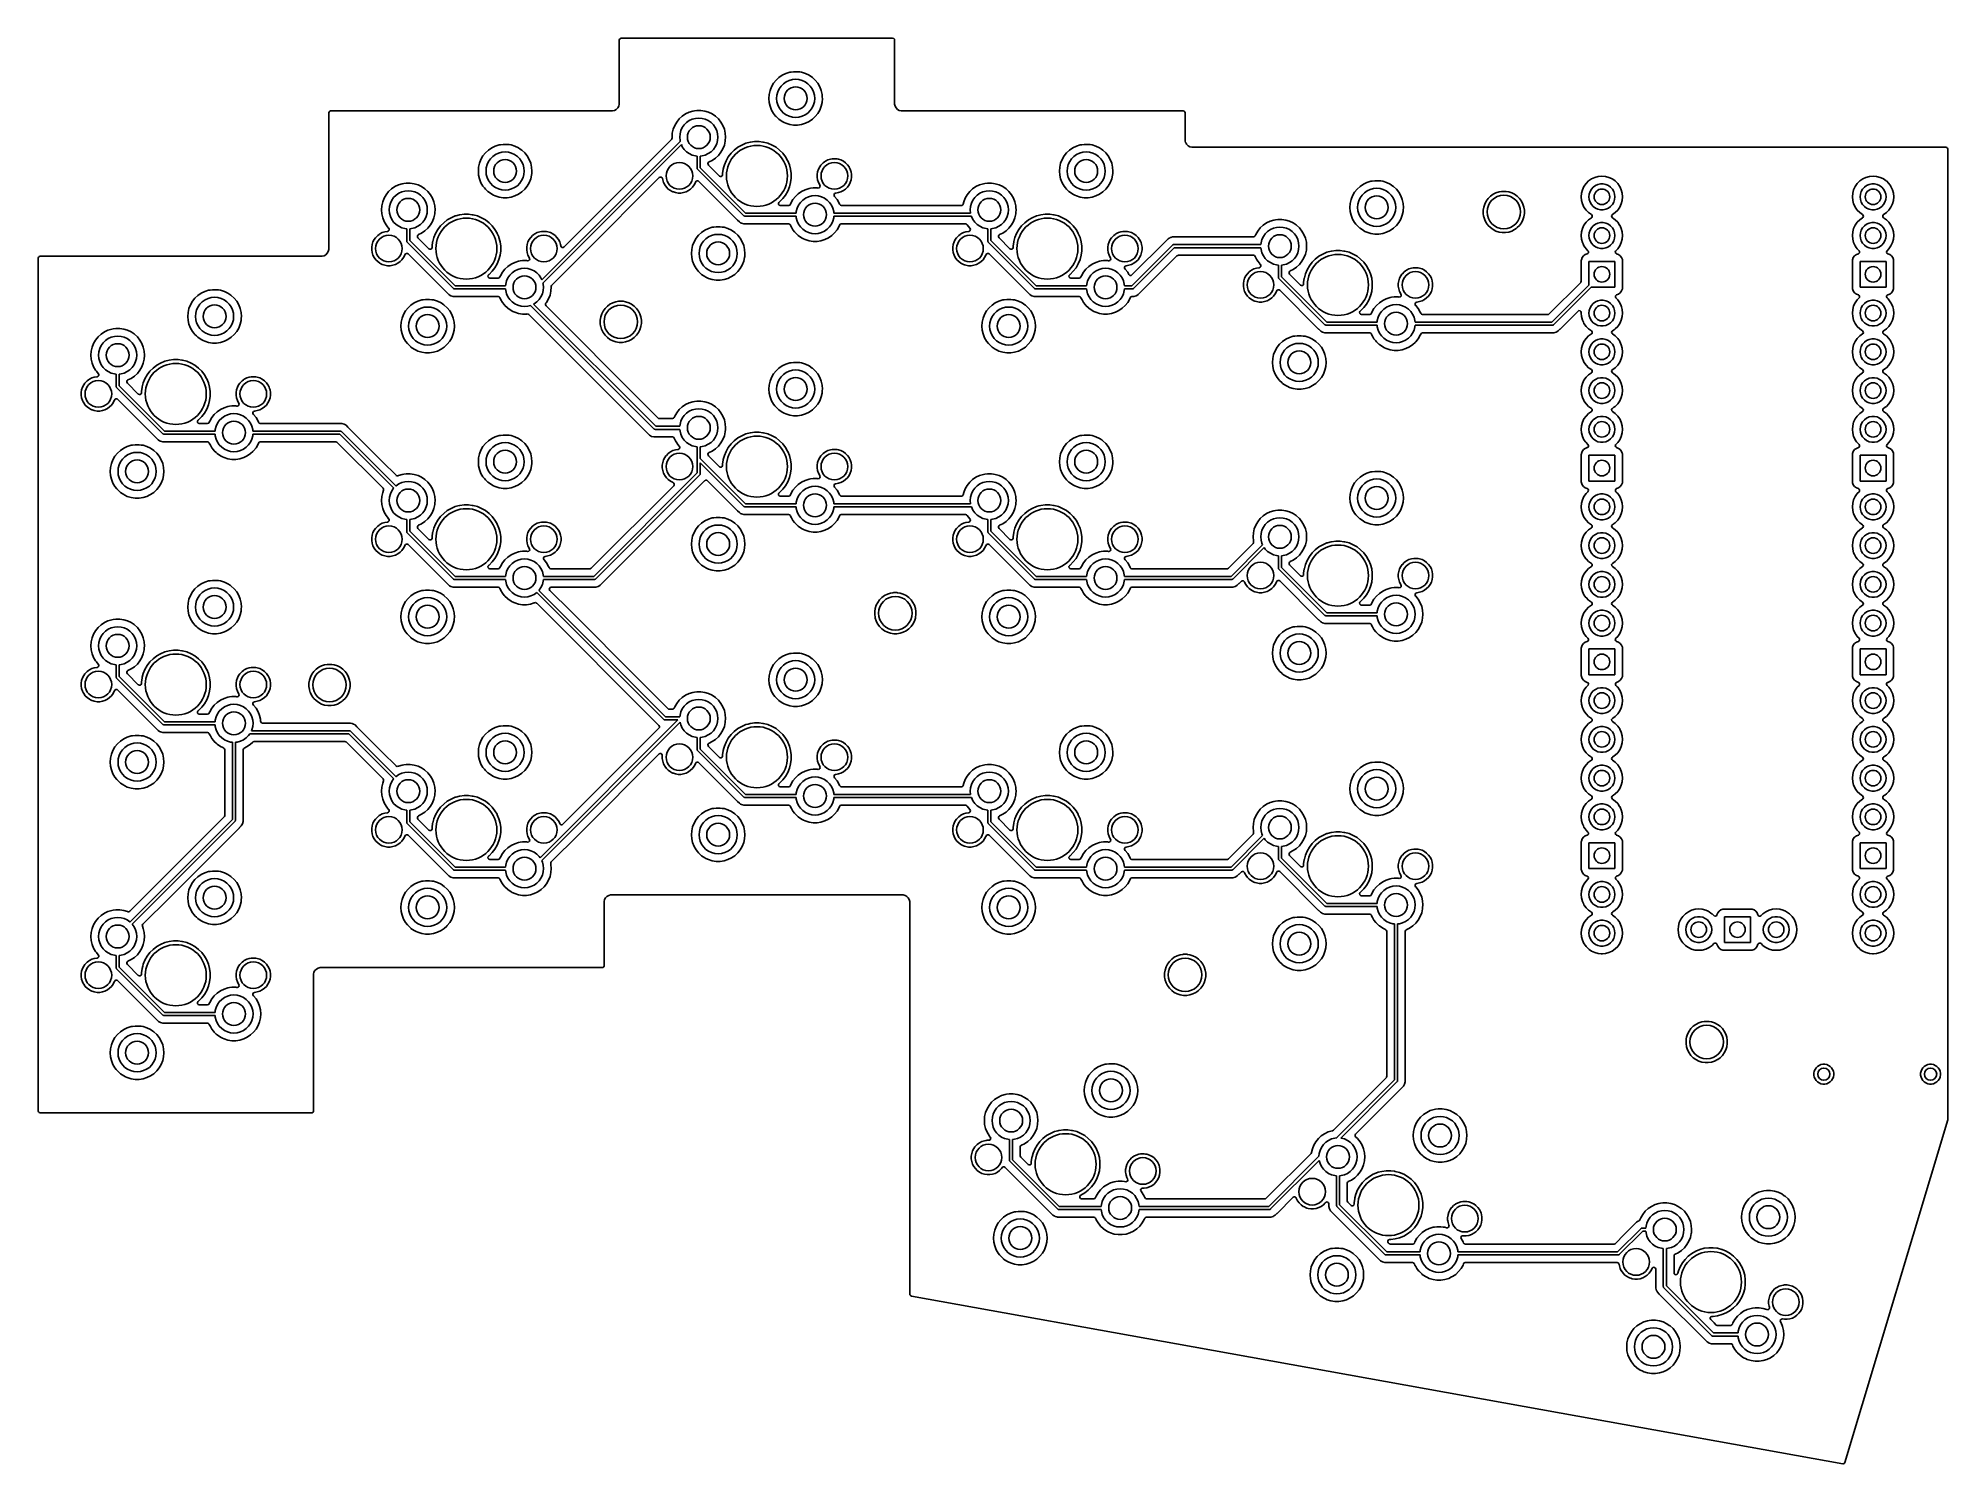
# Model space of a CAD drawing. Extents: x 98 to 223, y -135 to -41.
import ezdxf

# ---------------------------------------------------------------- set-up
doc = ezdxf.new("R2010")
doc.units = 0
doc.layers.add('BLACK', color=7, linetype='CONTINUOUS')

msp = doc.modelspace()

# ---------------------------------------------------------------- linework, layer by layer
at = {"layer": 'BLACK', "linetype": 'CONTINUOUS'}
for p, q in [((136.092685, -41.356211), (136.145489, -41.310456)), ((136.145489, -41.310456), (136.197, -41.29925)), ((136.197, -41.29925), (153.998, -41.29925)), ((153.998, -41.29925), (154.065039, -41.318935)), ((154.065039, -41.318935), (154.110794, -41.371739)), ((136.073, -41.42325), (136.092685, -41.356211)), ((136.073, -45.243745), (136.073, -41.42325)), ((154.110794, -41.371739), (154.122, -41.42325)), ((154.122, -41.42325), (154.122, -45.627141)), ((146.759802, -43.723518), (146.54302, -43.871317)), ((146.759803, -43.723517), (146.759802, -43.723518)), ((146.996173, -43.609688), (146.759803, -43.723517)), ((147.246876, -43.532356), (146.996173, -43.609688)), ((147.246882, -43.532355), (147.246876, -43.532356)), ((147.246885, -43.532354), (147.246882, -43.532355)), ((147.344747, -43.517603), (147.246885, -43.532354)), ((147.506312, -43.49325), (147.344747, -43.517603)), ((147.506318, -43.49325), (147.506312, -43.49325)), ((147.768682, -43.49325), (147.506318, -43.49325)), ((147.768687, -43.49325), (147.768682, -43.49325)), ((147.903323, -43.513544), (147.768687, -43.49325)), ((148.028115, -43.532354), (147.903323, -43.513544)), ((148.028119, -43.532355), (148.028115, -43.532354)), ((148.028123, -43.532356), (148.028119, -43.532355)), ((148.278827, -43.609688), (148.028123, -43.532356)), ((148.515196, -43.723517), (148.278825, -43.609688)), ((148.278825, -43.609688), (148.278827, -43.609688)), ((148.515197, -43.723518), (148.515196, -43.723517)), ((148.5152, -43.72352), (148.515197, -43.723518)), ((148.515204, -43.723522), (148.5152, -43.72352)), ((148.731979, -43.871317), (148.515204, -43.723522)), ((145.901696, -44.982129), (145.882092, -45.243745)), ((145.901697, -44.982124), (145.901696, -44.982129)), ((145.960076, -44.726347), (145.901697, -44.982124)), ((145.960082, -44.726328), (145.960076, -44.726347)), ((146.055932, -44.482106), (145.960082, -44.726328)), ((146.187114, -44.254893), (146.055932, -44.482106)), ((146.350698, -44.049764), (146.187114, -44.254893)), ((146.54302, -43.871317), (146.350698, -44.049764)), ((146.3875, -45.24375), (146.40649, -45.02669)), ((146.40649, -45.02669), (146.462884, -44.816225)), ((146.462884, -44.816225), (146.554968, -44.61875)), ((146.554968, -44.61875), (146.679944, -44.440265)), ((146.679944, -44.440265), (146.834015, -44.286194)), ((146.834015, -44.286194), (147.0125, -44.161218)), ((147.0125, -44.161218), (147.209975, -44.069134)), ((147.209975, -44.069134), (147.42044, -44.01274)), ((147.42044, -44.01274), (147.6375, -43.99375)), ((147.6375, -43.99375), (147.85456, -44.01274)), ((147.85456, -44.01274), (148.065025, -44.069134)), ((148.065025, -44.069134), (148.2625, -44.161218)), ((148.2625, -44.161218), (148.440985, -44.286194)), ((148.440985, -44.286194), (148.595056, -44.440265)), ((148.595056, -44.440265), (148.720032, -44.61875)), ((148.720032, -44.61875), (148.812116, -44.816225)), ((148.924301, -44.049764), (148.731979, -43.871317)), ((148.812116, -44.816225), (148.86851, -45.02669)), ((148.86851, -45.02669), (148.8875, -45.24375)), ((148.924304, -44.049768), (148.924301, -44.049764)), ((148.924305, -44.049769), (148.924304, -44.049768)), ((149.087886, -44.254893), (148.924305, -44.049769)), ((149.219068, -44.482107), (149.087886, -44.254893)), ((149.31492, -44.726334), (149.219068, -44.482107)), ((149.373302, -44.98212), (149.31492, -44.726334)), ((149.373302, -44.982124), (149.373302, -44.98212)), ((149.373303, -44.982129), (149.373302, -44.982124)), ((149.386688, -45.16075), (149.373303, -44.982129)), ((117.023, -46.18575), (117.042685, -46.118711)), ((117.023, -50.006245), (117.023, -46.18575)), ((117.042685, -46.118711), (117.095489, -46.072956)), ((117.095489, -46.072956), (117.147, -46.06175)), ((117.147, -46.06175), (135.63839, -46.06175)), ((135.63839, -46.06175), (135.638392, -46.06175)), ((135.638392, -46.06175), (135.765686, -46.027642)), ((135.765686, -46.027642), (135.879814, -45.96175)), ((135.879814, -45.96175), (135.973, -45.868564)), ((135.973, -45.868564), (136.038892, -45.754436)), ((136.038892, -45.754436), (136.073, -45.627142)), ((136.073, -45.627142), (136.073, -45.243745)), ((140.409802, -46.263518), (140.19302, -46.411317)), ((140.409803, -46.263517), (140.409802, -46.263518)), ((140.646173, -46.149688), (140.409803, -46.263517)), ((140.896876, -46.072356), (140.646173, -46.149688)), ((140.896882, -46.072355), (140.896876, -46.072356)), ((140.896885, -46.072354), (140.896882, -46.072355)), ((140.994747, -46.057603), (140.896885, -46.072354)), ((141.156312, -46.03325), (140.994747, -46.057603)), ((141.156318, -46.03325), (141.156312, -46.03325)), ((141.418682, -46.03325), (141.156318, -46.03325)), ((141.418687, -46.03325), (141.418682, -46.03325)), ((141.553323, -46.053544), (141.418687, -46.03325)), ((141.678115, -46.072354), (141.553323, -46.053544)), ((141.678119, -46.072355), (141.678115, -46.072354)), ((141.678123, -46.072356), (141.678119, -46.072355)), ((141.928827, -46.149688), (141.678123, -46.072356)), ((142.165196, -46.263517), (141.928825, -46.149688)), ((141.928825, -46.149688), (141.928827, -46.149688)), ((142.165197, -46.263518), (142.165196, -46.263517)), ((142.1652, -46.26352), (142.165197, -46.263518)), ((142.165204, -46.263522), (142.1652, -46.26352)), ((142.381979, -46.411317), (142.165204, -46.263522)), ((145.882092, -45.243745), (145.882092, -45.243754)), ((145.882092, -45.243754), (145.901696, -45.50537)), ((145.901696, -45.50537), (145.901697, -45.505375)), ((145.901697, -45.505375), (145.960076, -45.761152)), ((145.960076, -45.761152), (145.960078, -45.761161)), ((145.960078, -45.761161), (145.96008, -45.761166)), ((145.96008, -45.761166), (146.055932, -46.005393)), ((146.055932, -46.005393), (146.187114, -46.232607)), ((146.187114, -46.232607), (146.319236, -46.398283)), ((146.40649, -45.46081), (146.3875, -45.24375)), ((146.462884, -45.671275), (146.40649, -45.46081)), ((146.554968, -45.86875), (146.462884, -45.671275)), ((146.679944, -46.047235), (146.554968, -45.86875)), ((146.834015, -46.201306), (146.679944, -46.047235)), ((147.0125, -46.326282), (146.834015, -46.201306)), ((147.209975, -46.418366), (147.0125, -46.326282)), ((148.2625, -46.326282), (148.065025, -46.418366)), ((148.440985, -46.201306), (148.2625, -46.326282)), ((148.595056, -46.047235), (148.440985, -46.201306)), ((148.720032, -45.86875), (148.595056, -46.047235)), ((148.812116, -45.671275), (148.720032, -45.86875)), ((148.86851, -45.46081), (148.812116, -45.671275)), ((148.8875, -45.24375), (148.86851, -45.46081)), ((148.924305, -46.437731), (149.087886, -46.232607)), ((149.087886, -46.232607), (149.219068, -46.005393)), ((149.219068, -46.005393), (149.31492, -45.761166)), ((149.31492, -45.761166), (149.373302, -45.50538)), ((149.373302, -45.50538), (149.392908, -45.24375)), ((149.392908, -45.24375), (149.386688, -45.16075)), ((154.122, -45.627141), (154.156108, -45.754437)), ((154.156108, -45.754437), (154.159996, -45.761171)), ((154.159996, -45.761171), (154.222, -45.868564)), ((154.222, -45.868564), (154.315186, -45.96175)), ((154.315186, -45.96175), (154.429314, -46.027642)), ((154.429314, -46.027642), (154.556608, -46.06175)), ((154.556608, -46.06175), (154.688392, -46.06175)), ((154.688392, -46.06175), (173.048, -46.06175)), ((173.048, -46.06175), (173.115039, -46.081435)), ((173.115039, -46.081435), (173.160794, -46.134239)), ((173.160794, -46.134239), (173.172, -46.18575)), ((173.172, -46.18575), (173.172, -48.008392)), ((139.551696, -47.522129), (139.532092, -47.783745)), ((139.551697, -47.522124), (139.551696, -47.522129)), ((139.610076, -47.266347), (139.551697, -47.522124)), ((139.610082, -47.266328), (139.610076, -47.266347)), ((139.705932, -47.022106), (139.610082, -47.266328)), ((139.837114, -46.794893), (139.705932, -47.022106)), ((140.000698, -46.589764), (139.837114, -46.794893)), ((140.19302, -46.411317), (140.000698, -46.589764)), ((140.0375, -47.78375), (140.05649, -47.56669)), ((140.05649, -47.56669), (140.112884, -47.356225)), ((140.112884, -47.356225), (140.204968, -47.15875)), ((140.204968, -47.15875), (140.329944, -46.980265)), ((140.329944, -46.980265), (140.484015, -46.826194)), ((140.484015, -46.826194), (140.6625, -46.701218)), ((140.6625, -46.701218), (140.859975, -46.609134)), ((140.859975, -46.609134), (141.07044, -46.55274)), ((141.07044, -46.55274), (141.2875, -46.53375)), ((141.2875, -46.53375), (141.50456, -46.55274)), ((141.50456, -46.55274), (141.715025, -46.609134)), ((141.715025, -46.609134), (141.9125, -46.701218)), ((141.9125, -46.701218), (142.090985, -46.826194)), ((142.090985, -46.826194), (142.245056, -46.980265)), ((142.245056, -46.980265), (142.370032, -47.15875)), ((142.370032, -47.15875), (142.462116, -47.356225)), ((142.574301, -46.589764), (142.381979, -46.411317)), ((142.462116, -47.356225), (142.51851, -47.56669)), ((142.51851, -47.56669), (142.5375, -47.78375)), ((142.574304, -46.589768), (142.574301, -46.589764)), ((142.574305, -46.589769), (142.574304, -46.589768)), ((142.737886, -46.794893), (142.574305, -46.589769)), ((142.869068, -47.022107), (142.737886, -46.794893)), ((142.96492, -47.266334), (142.869068, -47.022107)), ((143.023302, -47.52212), (142.96492, -47.266334)), ((143.023302, -47.522124), (143.023302, -47.52212)), ((143.023303, -47.522129), (143.023302, -47.522124)), ((143.042908, -47.783745), (143.023303, -47.522129)), ((146.319236, -46.398283), (146.350698, -46.437735)), ((146.350698, -46.437735), (146.514548, -46.589764)), ((146.514548, -46.589764), (146.543021, -46.616183)), ((146.543021, -46.616183), (146.759796, -46.763978)), ((146.759796, -46.763978), (146.759801, -46.76398)), ((146.759801, -46.76398), (146.759802, -46.763981)), ((146.759802, -46.763981), (146.759803, -46.763982)), ((146.759803, -46.763982), (146.885343, -46.824438)), ((146.885343, -46.824438), (146.996173, -46.877811)), ((146.996173, -46.877811), (146.996174, -46.877811)), ((146.996174, -46.877811), (146.996177, -46.877813)), ((146.996177, -46.877813), (147.246885, -46.955146)), ((147.42044, -46.47476), (147.209975, -46.418366)), ((147.246885, -46.955146), (147.506318, -46.99425)), ((147.6375, -46.49375), (147.42044, -46.47476)), ((147.506318, -46.99425), (147.768682, -46.99425)), ((147.85456, -46.47476), (147.6375, -46.49375)), ((147.768682, -46.99425), (148.028115, -46.955146)), ((148.065025, -46.418366), (147.85456, -46.47476)), ((148.028115, -46.955146), (148.278823, -46.877813)), ((148.278823, -46.877813), (148.515204, -46.763978)), ((148.515204, -46.763978), (148.731979, -46.616183)), ((148.731979, -46.616183), (148.924305, -46.437731)), ((127.300698, -48.812264), (127.137114, -49.017393)), ((127.49302, -48.633817), (127.300698, -48.812264)), ((127.709802, -48.486018), (127.49302, -48.633817)), ((127.709803, -48.486017), (127.709802, -48.486018)), ((127.946173, -48.372188), (127.709803, -48.486017)), ((128.196876, -48.294856), (127.946173, -48.372188)), ((128.159975, -48.831634), (128.37044, -48.77524)), ((128.196882, -48.294855), (128.196876, -48.294856)), ((128.196885, -48.294854), (128.196882, -48.294855)), ((128.294747, -48.280103), (128.196885, -48.294854)), ((128.456312, -48.25575), (128.294747, -48.280103)), ((128.37044, -48.77524), (128.5875, -48.75625)), ((128.456318, -48.25575), (128.456312, -48.25575)), ((128.718682, -48.25575), (128.456318, -48.25575)), ((128.5875, -48.75625), (128.80456, -48.77524)), ((128.718687, -48.25575), (128.718682, -48.25575)), ((128.853323, -48.276044), (128.718687, -48.25575)), ((128.80456, -48.77524), (129.015025, -48.831634)), ((128.978115, -48.294854), (128.853323, -48.276044)), ((128.978119, -48.294855), (128.978115, -48.294854)), ((128.978123, -48.294856), (128.978119, -48.294855)), ((129.228827, -48.372188), (128.978123, -48.294856)), ((129.465196, -48.486017), (129.228825, -48.372188)), ((129.228825, -48.372188), (129.228827, -48.372188)), ((129.465197, -48.486018), (129.465196, -48.486017)), ((129.4652, -48.48602), (129.465197, -48.486018)), ((129.465204, -48.486022), (129.4652, -48.48602)), ((129.583988, -48.567008), (129.465204, -48.486022)), ((129.681979, -48.633817), (129.583988, -48.567008)), ((129.874301, -48.812264), (129.681979, -48.633817)), ((129.874304, -48.812268), (129.874301, -48.812264)), ((129.874305, -48.812269), (129.874304, -48.812268)), ((130.037886, -49.017393), (129.874305, -48.812269)), ((131.001979, -57.134098), (140.073137, -48.06294)), ((140.14302, -48.275901), (131.071862, -57.347059)), ((139.499706, -47.928557), (132.449365, -54.978898)), ((139.521058, -47.899933), (139.499706, -47.928557)), ((139.535678, -47.83161), (139.521058, -47.899933)), ((139.532092, -47.783745), (139.532092, -47.783753)), ((139.532092, -47.783753), (139.535678, -47.83161)), ((140.05649, -48.00081), (140.0375, -47.78375)), ((140.073137, -48.06294), (140.05649, -48.00081)), ((140.204968, -48.40875), (140.14302, -48.275901)), ((140.329944, -48.587235), (140.204968, -48.40875)), ((140.484015, -48.741306), (140.329944, -48.587235)), ((140.6625, -48.866282), (140.484015, -48.741306)), ((142.090985, -48.741306), (141.9125, -48.866282)), ((142.245056, -48.587235), (142.090985, -48.741306)), ((142.370032, -48.40875), (142.245056, -48.587235)), ((142.462116, -48.211275), (142.370032, -48.40875)), ((142.51851, -48.00081), (142.462116, -48.211275)), ((142.5375, -47.78375), (142.51851, -48.00081)), ((142.574305, -48.977731), (142.737886, -48.772607)), ((142.737886, -48.772607), (142.869068, -48.545393)), ((142.869068, -48.545393), (142.96492, -48.301166)), ((142.96492, -48.301166), (143.023302, -48.04538)), ((143.023302, -48.04538), (143.026074, -48.008391)), ((143.026074, -48.008391), (143.042908, -47.783754)), ((143.042908, -47.783754), (143.042908, -47.783745)), ((143.610452, -48.628108), (143.401858, -48.836702)), ((143.610459, -48.628102), (143.610452, -48.628108)), ((143.844506, -48.448511), (143.610459, -48.628102)), ((144.099989, -48.301008), (143.844506, -48.448511)), ((144.099999, -48.301004), (144.099989, -48.301008)), ((144.372538, -48.188114), (144.099999, -48.301004)), ((144.372548, -48.188111), (144.372538, -48.188114)), ((144.657507, -48.111757), (144.372548, -48.188111)), ((144.671585, -48.109903), (144.657507, -48.111757)), ((144.949986, -48.07325), (144.671585, -48.109903)), ((144.949994, -48.07325), (144.949986, -48.07325)), ((145.245006, -48.07325), (144.949994, -48.07325)), ((145.245013, -48.07325), (145.245006, -48.07325)), ((145.488613, -48.105321), (145.245013, -48.07325)), ((145.537493, -48.111757), (145.488613, -48.105321)), ((145.822452, -48.188111), (145.537493, -48.111757)), ((145.822454, -48.188112), (145.822452, -48.188111)), ((145.822461, -48.188114), (145.822454, -48.188112)), ((146.095, -48.301004), (145.822461, -48.188114)), ((146.09501, -48.301008), (146.095, -48.301004)), ((146.350493, -48.448511), (146.09501, -48.301008)), ((146.58454, -48.628102), (146.350493, -48.448511)), ((146.584547, -48.628108), (146.58454, -48.628102)), ((146.793141, -48.836702), (146.584547, -48.628108)), ((165.400698, -48.812264), (165.237114, -49.017393)), ((165.59302, -48.633817), (165.400698, -48.812264)), ((165.809802, -48.486018), (165.59302, -48.633817)), ((165.809803, -48.486017), (165.809802, -48.486018)), ((166.046173, -48.372188), (165.809803, -48.486017)), ((166.296876, -48.294856), (166.046173, -48.372188)), ((166.259975, -48.831634), (166.47044, -48.77524)), ((166.296882, -48.294855), (166.296876, -48.294856)), ((166.296885, -48.294854), (166.296882, -48.294855)), ((166.394747, -48.280103), (166.296885, -48.294854)), ((166.556312, -48.25575), (166.394747, -48.280103)), ((166.47044, -48.77524), (166.6875, -48.75625)), ((166.556318, -48.25575), (166.556312, -48.25575)), ((166.818682, -48.25575), (166.556318, -48.25575)), ((166.6875, -48.75625), (166.90456, -48.77524)), ((166.818687, -48.25575), (166.818682, -48.25575)), ((166.953323, -48.276044), (166.818687, -48.25575)), ((166.90456, -48.77524), (167.115025, -48.831634)), ((167.078115, -48.294854), (166.953323, -48.276044)), ((167.078119, -48.294855), (167.078115, -48.294854)), ((167.078123, -48.294856), (167.078119, -48.294855)), ((167.328827, -48.372188), (167.078123, -48.294856)), ((167.565196, -48.486017), (167.328825, -48.372188)), ((167.328825, -48.372188), (167.328827, -48.372188)), ((167.565197, -48.486018), (167.565196, -48.486017)), ((167.5652, -48.48602), (167.565197, -48.486018)), ((167.565204, -48.486022), (167.5652, -48.48602)), ((167.683988, -48.567008), (167.565204, -48.486022)), ((167.781979, -48.633817), (167.683988, -48.567008)), ((167.974301, -48.812264), (167.781979, -48.633817)), ((167.974304, -48.812268), (167.974301, -48.812264)), ((167.974305, -48.812269), (167.974304, -48.812268)), ((168.137886, -49.017393), (167.974305, -48.812269)), ((173.172, -48.008392), (173.181911, -48.04538)), ((173.181911, -48.04538), (173.206108, -48.135687)), ((173.206108, -48.135687), (173.236376, -48.188111)), ((173.236376, -48.188111), (173.272, -48.249814)), ((173.272, -48.249814), (173.365186, -48.343)), ((173.365186, -48.343), (173.479314, -48.408892)), ((173.479314, -48.408892), (173.606608, -48.443)), ((173.606608, -48.443), (173.738392, -48.443)), ((173.738392, -48.443), (192.656608, -48.443)), ((192.656608, -48.443), (223.058185, -48.443)), ((223.058185, -48.443), (223.125224, -48.462685)), ((223.125224, -48.462685), (223.170979, -48.515489)), ((223.170979, -48.515489), (223.182185, -48.567008)), ((223.182185, -48.567008), (223.178255, -112.144557)), ((117.023, -55.152142), (117.023, -50.006245)), ((126.851696, -49.744629), (126.832092, -50.006245)), ((126.832092, -50.006245), (126.832092, -50.006254)), ((126.832092, -50.006254), (126.851696, -50.26787)), ((126.851697, -49.744624), (126.851696, -49.744629)), ((126.910076, -49.488847), (126.851697, -49.744624)), ((126.910082, -49.488828), (126.910076, -49.488847)), ((127.005932, -49.244606), (126.910082, -49.488828)), ((127.137114, -49.017393), (127.005932, -49.244606)), ((127.3375, -50.00625), (127.35649, -49.78919)), ((127.35649, -50.22331), (127.3375, -50.00625)), ((127.35649, -49.78919), (127.412884, -49.578725)), ((127.412884, -49.578725), (127.504968, -49.38125)), ((127.504968, -49.38125), (127.629944, -49.202765)), ((127.629944, -49.202765), (127.784015, -49.048694)), ((127.784015, -49.048694), (127.9625, -48.923718)), ((127.9625, -48.923718), (128.159975, -48.831634)), ((129.015025, -48.831634), (129.2125, -48.923718)), ((129.2125, -48.923718), (129.390985, -49.048694)), ((129.390985, -49.048694), (129.545056, -49.202765)), ((129.545056, -49.202765), (129.670032, -49.38125)), ((129.670032, -49.38125), (129.762116, -49.578725)), ((129.762116, -49.578725), (129.81851, -49.78919)), ((129.81851, -49.78919), (129.8375, -50.00625)), ((129.8375, -50.00625), (129.81851, -50.22331)), ((130.169068, -49.244607), (130.037886, -49.017393)), ((130.26492, -49.488834), (130.169068, -49.244607)), ((130.323302, -49.74462), (130.26492, -49.488834)), ((130.323302, -49.744624), (130.323302, -49.74462)), ((130.323303, -49.744629), (130.323302, -49.744624)), ((130.342908, -50.006245), (130.323303, -49.744629)), ((130.33017, -50.176236), (130.342908, -50.006254)), ((130.342908, -50.006254), (130.342908, -50.006245)), ((140.859975, -48.958366), (140.6625, -48.866282)), ((141.07044, -49.01476), (140.859975, -48.958366)), ((141.1875, -49.025001), (141.07044, -49.01476)), ((141.1875, -49.837152), (141.1875, -49.025001)), ((141.189421, -49.856661), (141.1875, -49.837152)), ((141.204353, -49.892709), (141.189421, -49.856661)), ((141.216789, -49.907863), (141.204353, -49.892709)), ((144.243387, -52.934461), (141.216789, -49.907863)), ((141.50456, -49.01476), (141.3875, -49.025001)), ((141.3875, -49.025001), (141.3875, -49.79573)), ((141.3875, -49.79573), (144.35552, -52.76375)), ((141.715025, -48.958366), (141.50456, -49.01476)), ((141.9125, -48.866282), (141.715025, -48.958366)), ((141.888, -49.515386), (141.907685, -49.448347)), ((141.888, -49.537055), (141.888, -49.515386)), ((141.890834, -49.563413), (141.888, -49.537055)), ((141.924319, -49.624736), (141.890834, -49.563413)), ((141.907685, -49.448347), (141.958198, -49.403666)), ((142.635319, -50.335736), (141.924319, -49.624736)), ((141.958198, -49.403666), (142.165204, -49.303978)), ((142.165204, -49.303978), (142.381979, -49.156183)), ((142.381979, -49.156183), (142.574305, -48.977731)), ((142.885506, -49.883765), (142.847, -50.176236)), ((142.885508, -49.883754), (142.885506, -49.883765)), ((142.925672, -49.73386), (142.885508, -49.883754)), ((142.961861, -49.598798), (142.925672, -49.73386)), ((142.961864, -49.598788), (142.961861, -49.598798)), ((143.074754, -49.326249), (142.961864, -49.598788)), ((143.074758, -49.326239), (143.074754, -49.326249)), ((143.222261, -49.070756), (143.074758, -49.326239)), ((143.401852, -48.836709), (143.222261, -49.070756)), ((143.401858, -48.836702), (143.401852, -48.836709)), ((146.793147, -48.836709), (146.793141, -48.836702)), ((146.972738, -49.070756), (146.793147, -48.836709)), ((147.107388, -49.303978), (146.972738, -49.070756)), ((147.120243, -49.326243), (147.107388, -49.303978)), ((147.233139, -49.598798), (147.120243, -49.326243)), ((147.309493, -49.883757), (147.233139, -49.598798)), ((147.348, -50.176244), (147.309493, -49.883757)), ((149.079714, -50.060193), (149.052, -50.235171)), ((149.134456, -49.89171), (149.079714, -50.060193)), ((149.134457, -49.891707), (149.134456, -49.89171)), ((149.214886, -49.733859), (149.134457, -49.891707)), ((149.294169, -49.624736), (149.214886, -49.733859)), ((149.319017, -49.590536), (149.294169, -49.624736)), ((149.319019, -49.590534), (149.319017, -49.590536)), ((149.444283, -49.465269), (149.319019, -49.590533)), ((149.319019, -49.590533), (149.319019, -49.590534)), ((149.444284, -49.465269), (149.444283, -49.465269)), ((149.444286, -49.465267), (149.444284, -49.465269)), ((149.529072, -49.403666), (149.444286, -49.465267)), ((149.587609, -49.361136), (149.529072, -49.403666)), ((149.745457, -49.280707), (149.587609, -49.361136)), ((149.74546, -49.280706), (149.745457, -49.280707)), ((149.913943, -49.225964), (149.74546, -49.280706)), ((150.030595, -49.207488), (149.913943, -49.225964)), ((150.088921, -49.19825), (150.030595, -49.207488)), ((150.266079, -49.19825), (150.088921, -49.19825)), ((150.353567, -49.212107), (150.266079, -49.19825)), ((150.441056, -49.225964), (150.353567, -49.212107)), ((150.609539, -49.280706), (150.441056, -49.225964)), ((150.609542, -49.280707), (150.609539, -49.280706)), ((150.76739, -49.361136), (150.609542, -49.280707)), ((150.910714, -49.465267), (150.76739, -49.361136)), ((151.035983, -49.590536), (150.910714, -49.465267)), ((151.140114, -49.73386), (151.035983, -49.590536)), ((151.145601, -49.744629), (151.140114, -49.73386)), ((151.220542, -49.891707), (151.145601, -49.744629)), ((151.220542, -49.891708), (151.220542, -49.891707)), ((151.257757, -50.006245), (151.220542, -49.891708)), ((151.275286, -50.060195), (151.257757, -50.006245)), ((151.303, -50.235171), (151.275286, -50.060195)), ((164.951696, -49.744629), (164.932092, -50.006245)), ((164.932092, -50.006245), (164.932092, -50.006254)), ((164.932092, -50.006254), (164.951696, -50.26787)), ((164.951697, -49.744624), (164.951696, -49.744629)), ((165.010076, -49.488847), (164.951697, -49.744624)), ((165.010082, -49.488828), (165.010076, -49.488847)), ((165.105932, -49.244606), (165.010082, -49.488828)), ((165.237114, -49.017393), (165.105932, -49.244606)), ((165.4375, -50.00625), (165.45649, -49.78919)), ((165.45649, -50.22331), (165.4375, -50.00625)), ((165.45649, -49.78919), (165.512884, -49.578725)), ((165.512884, -49.578725), (165.604968, -49.38125)), ((165.604968, -49.38125), (165.729944, -49.202765)), ((165.729944, -49.202765), (165.884015, -49.048694)), ((165.884015, -49.048694), (166.0625, -48.923718)), ((166.0625, -48.923718), (166.259975, -48.831634)), ((167.115025, -48.831634), (167.3125, -48.923718)), ((167.3125, -48.923718), (167.490985, -49.048694)), ((167.490985, -49.048694), (167.645056, -49.202765)), ((167.645056, -49.202765), (167.770032, -49.38125)), ((167.770032, -49.38125), (167.862116, -49.578725)), ((167.862116, -49.578725), (167.91851, -49.78919)), ((167.91851, -49.78919), (167.9375, -50.00625)), ((167.9375, -50.00625), (167.91851, -50.22331)), ((168.269068, -49.244607), (168.137886, -49.017393)), ((168.36492, -49.488834), (168.269068, -49.244607)), ((168.423302, -49.74462), (168.36492, -49.488834)), ((168.423302, -49.744624), (168.423302, -49.74462)), ((168.423303, -49.744629), (168.423302, -49.744624)), ((168.442908, -50.006245), (168.423303, -49.744629)), ((168.43017, -50.176236), (168.442908, -50.006254)), ((168.442908, -50.006254), (168.442908, -50.006245)), ((121.14302, -51.173817), (120.950698, -51.352264)), ((121.359802, -51.026018), (121.14302, -51.173817)), ((121.359803, -51.026017), (121.359802, -51.026018)), ((121.596173, -50.912188), (121.359803, -51.026017)), ((121.846876, -50.834856), (121.596173, -50.912188)), ((121.809975, -51.371634), (122.02044, -51.31524)), ((121.846882, -50.834855), (121.846876, -50.834856)), ((121.846885, -50.834854), (121.846882, -50.834855)), ((121.944747, -50.820103), (121.846885, -50.834854)), ((122.106312, -50.79575), (121.944747, -50.820103)), ((122.02044, -51.31524), (122.2375, -51.29625)), ((122.106318, -50.79575), (122.106312, -50.79575)), ((122.368682, -50.79575), (122.106318, -50.79575)), ((122.2375, -51.29625), (122.45456, -51.31524)), ((122.368687, -50.79575), (122.368682, -50.79575)), ((122.503323, -50.816044), (122.368687, -50.79575)), ((122.45456, -51.31524), (122.665025, -51.371634)), ((122.628115, -50.834854), (122.503323, -50.816044)), ((122.628119, -50.834855), (122.628115, -50.834854)), ((122.628123, -50.834856), (122.628119, -50.834855)), ((122.878827, -50.912188), (122.628123, -50.834856)), ((123.115196, -51.026017), (122.878825, -50.912188)), ((122.878825, -50.912188), (122.878827, -50.912188)), ((123.115197, -51.026018), (123.115196, -51.026017)), ((123.1152, -51.02602), (123.115197, -51.026018)), ((123.115204, -51.026022), (123.1152, -51.02602)), ((123.331979, -51.173817), (123.115204, -51.026022)), ((123.524301, -51.352264), (123.331979, -51.173817)), ((126.851696, -50.26787), (126.851697, -50.267875)), ((126.851697, -50.267875), (126.910076, -50.523652)), ((126.910076, -50.523652), (126.910078, -50.523661)), ((126.910078, -50.523661), (126.91008, -50.523666)), ((126.91008, -50.523666), (127.005932, -50.767893)), ((127.005932, -50.767893), (127.137114, -50.995107)), ((127.137114, -50.995107), (127.229158, -51.110526)), ((127.229158, -51.110526), (127.300698, -51.200235)), ((127.300698, -51.200235), (127.44675, -51.33575)), ((127.412884, -50.433775), (127.35649, -50.22331)), ((127.504968, -50.63125), (127.412884, -50.433775)), ((127.44675, -51.33575), (127.493021, -51.378683)), ((127.629944, -50.809735), (127.504968, -50.63125)), ((127.784015, -50.963806), (127.629944, -50.809735)), ((127.9625, -51.088782), (127.784015, -50.963806)), ((128.159975, -51.180866), (127.9625, -51.088782)), ((128.37044, -51.23726), (128.159975, -51.180866)), ((128.5875, -51.25625), (128.37044, -51.23726)), ((128.80456, -51.23726), (128.5875, -51.25625)), ((129.015025, -51.180866), (128.80456, -51.23726)), ((129.2125, -51.088782), (129.015025, -51.180866)), ((129.390985, -50.963806), (129.2125, -51.088782)), ((129.545056, -50.809735), (129.390985, -50.963806)), ((129.670032, -50.63125), (129.545056, -50.809735)), ((129.762116, -50.433775), (129.670032, -50.63125)), ((129.681979, -51.378683), (129.874305, -51.200231)), ((129.81851, -50.22331), (129.762116, -50.433775)), ((129.874305, -51.200231), (130.037886, -50.995107)), ((130.037886, -50.995107), (130.169068, -50.767893)), ((130.169068, -50.767893), (130.26492, -50.523666)), ((130.26492, -50.523666), (130.323302, -50.26788)), ((130.323302, -50.26788), (130.33017, -50.176236)), ((133.722988, -55.403745), (138.695636, -50.431097)), ((138.695636, -50.431097), (138.756957, -50.397614)), ((138.756957, -50.397614), (138.826649, -50.402598)), ((138.826649, -50.402598), (138.882582, -50.44447)), ((138.882582, -50.44447), (138.905788, -50.499382)), ((138.905788, -50.499382), (138.919714, -50.587306)), ((138.919714, -50.587306), (138.974456, -50.755789)), ((138.974456, -50.755789), (138.974457, -50.755792)), ((138.974457, -50.755792), (139.031258, -50.867268)), ((139.031258, -50.867268), (139.054886, -50.91364)), ((139.054886, -50.91364), (139.159017, -51.056964)), ((139.159017, -51.056964), (139.284286, -51.182233)), ((139.284286, -51.182233), (139.42761, -51.286364)), ((139.42761, -51.286364), (139.496077, -51.32125)), ((139.496077, -51.32125), (139.585457, -51.366792)), ((140.449542, -51.366792), (140.60739, -51.286364)), ((140.60739, -51.286364), (140.750714, -51.182233)), ((140.750714, -51.182233), (140.875983, -51.056964)), ((140.875983, -51.056964), (140.980114, -50.91364)), ((140.980114, -50.91364), (141.060542, -50.755792)), ((141.060542, -50.755792), (141.070692, -50.724554)), ((141.070692, -50.724554), (141.110129, -50.666879)), ((141.110129, -50.666879), (141.174487, -50.63968)), ((141.174487, -50.63968), (141.243334, -50.651594)), ((141.243334, -50.651594), (141.276304, -50.675191)), ((141.276304, -50.675191), (143.829237, -53.228124)), ((142.641797, -50.341768), (142.635319, -50.335736)), ((142.705353, -50.370793), (142.641797, -50.341768)), ((142.774511, -50.360849), (142.705353, -50.370793)), ((142.827315, -50.315094), (142.774511, -50.360849)), ((142.847, -50.248055), (142.827315, -50.315094)), ((142.847, -50.176236), (142.847, -50.248055)), ((146.972738, -51.576744), (147.120243, -51.321257)), ((147.120243, -51.321257), (147.233139, -51.048702)), ((147.233139, -51.048702), (147.309493, -50.763743)), ((147.309493, -50.763743), (147.348, -50.471256)), ((147.348, -50.471256), (147.348, -50.176244)), ((148.266173, -51.229688), (148.029803, -51.343517)), ((148.516876, -51.152356), (148.266173, -51.229688)), ((148.516882, -51.152355), (148.516876, -51.152356)), ((148.516885, -51.152354), (148.516882, -51.152355)), ((148.614747, -51.137603), (148.516885, -51.152354)), ((148.776312, -51.11325), (148.614747, -51.137603)), ((148.776318, -51.11325), (148.776312, -51.11325)), ((149.038682, -51.11325), (148.776318, -51.11325)), ((149.038689, -51.11325), (149.038682, -51.11325)), ((149.106498, -51.123471), (149.038689, -51.11325)), ((149.052, -50.235171), (149.052, -50.412328)), ((149.052, -50.412328), (149.079714, -50.587306)), ((149.079714, -50.587306), (149.134456, -50.755789)), ((149.114366, -51.124401), (149.106498, -51.123471)), ((149.182844, -51.110526), (149.114366, -51.124401)), ((149.134456, -50.755789), (149.134457, -50.755792)), ((149.134457, -50.755792), (149.214887, -50.913642)), ((149.232951, -51.061832), (149.182844, -51.110526)), ((149.214887, -50.913642), (149.225298, -50.927972)), ((149.225298, -50.927972), (149.248777, -50.993779)), ((149.248777, -50.993779), (149.232951, -51.061832)), ((150.609542, -51.366792), (150.76739, -51.286364)), ((150.76739, -51.286364), (150.910714, -51.182233)), ((150.910714, -51.182233), (151.035983, -51.056964)), ((151.035983, -51.056964), (151.140114, -50.91364)), ((151.140114, -50.91364), (151.220542, -50.755792)), ((151.220542, -50.755792), (151.275286, -50.587305)), ((151.275286, -50.587305), (151.303, -50.412329)), ((151.303, -50.412329), (151.303, -50.235171)), ((159.24302, -51.173817), (159.050698, -51.352264)), ((159.459802, -51.026018), (159.24302, -51.173817)), ((159.459803, -51.026017), (159.459802, -51.026018)), ((159.696173, -50.912188), (159.459803, -51.026017)), ((159.946876, -50.834856), (159.696173, -50.912188)), ((159.909975, -51.371634), (160.12044, -51.31524)), ((159.946882, -50.834855), (159.946876, -50.834856)), ((159.946885, -50.834854), (159.946882, -50.834855)), ((160.044747, -50.820103), (159.946885, -50.834854)), ((160.206312, -50.79575), (160.044747, -50.820103)), ((160.12044, -51.31524), (160.3375, -51.29625)), ((160.206318, -50.79575), (160.206312, -50.79575)), ((160.468682, -50.79575), (160.206318, -50.79575)), ((160.3375, -51.29625), (160.55456, -51.31524)), ((160.468687, -50.79575), (160.468682, -50.79575)), ((160.603323, -50.816044), (160.468687, -50.79575)), ((160.55456, -51.31524), (160.765025, -51.371634)), ((160.728115, -50.834854), (160.603323, -50.816044)), ((160.728119, -50.834855), (160.728115, -50.834854)), ((160.728123, -50.834856), (160.728119, -50.834855)), ((160.978827, -50.912188), (160.728123, -50.834856)), ((161.215196, -51.026017), (160.978825, -50.912188)), ((160.978825, -50.912188), (160.978827, -50.912188)), ((161.215197, -51.026018), (161.215196, -51.026017)), ((161.2152, -51.02602), (161.215197, -51.026018)), ((161.215204, -51.026022), (161.2152, -51.02602)), ((161.431979, -51.173817), (161.215204, -51.026022)), ((161.624301, -51.352264), (161.431979, -51.173817)), ((164.951696, -50.26787), (164.951697, -50.267875)), ((164.951697, -50.267875), (165.010076, -50.523652)), ((165.010076, -50.523652), (165.010078, -50.523661)), ((165.010078, -50.523661), (165.01008, -50.523666)), ((165.01008, -50.523666), (165.105932, -50.767893)), ((165.105932, -50.767893), (165.237114, -50.995107)), ((165.237114, -50.995107), (165.329158, -51.110526)), ((165.329158, -51.110526), (165.400698, -51.200235)), ((165.400698, -51.200235), (165.54675, -51.33575)), ((165.512884, -50.433775), (165.45649, -50.22331)), ((165.604968, -50.63125), (165.512884, -50.433775)), ((165.54675, -51.33575), (165.593021, -51.378683)), ((165.729944, -50.809735), (165.604968, -50.63125)), ((165.884015, -50.963806), (165.729944, -50.809735)), ((166.0625, -51.088782), (165.884015, -50.963806)), ((166.259975, -51.180866), (166.0625, -51.088782)), ((166.47044, -51.23726), (166.259975, -51.180866)), ((166.6875, -51.25625), (166.47044, -51.23726)), ((166.90456, -51.23726), (166.6875, -51.25625)), ((167.115025, -51.180866), (166.90456, -51.23726)), ((167.3125, -51.088782), (167.115025, -51.180866)), ((167.490985, -50.963806), (167.3125, -51.088782)), ((167.645056, -50.809735), (167.490985, -50.963806)), ((167.770032, -50.63125), (167.645056, -50.809735)), ((167.862116, -50.433775), (167.770032, -50.63125)), ((167.781979, -51.378683), (167.974305, -51.200231)), ((167.91851, -50.22331), (167.862116, -50.433775)), ((167.974305, -51.200231), (168.137886, -50.995107)), ((168.137886, -50.995107), (168.269068, -50.767893)), ((168.269068, -50.767893), (168.36492, -50.523666)), ((168.36492, -50.523666), (168.423302, -50.26788)), ((168.423302, -50.26788), (168.43017, -50.176236)), ((184.450698, -51.193514), (184.287114, -51.398643)), ((184.64302, -51.015067), (184.450698, -51.193514)), ((184.859802, -50.867268), (184.64302, -51.015067)), ((184.859803, -50.867267), (184.859802, -50.867268)), ((185.096173, -50.753438), (184.859803, -50.867267)), ((184.934015, -51.429944), (185.1125, -51.304968)), ((185.346876, -50.676106), (185.096173, -50.753438)), ((185.1125, -51.304968), (185.309975, -51.212884)), ((185.309975, -51.212884), (185.52044, -51.15649)), ((185.346882, -50.676105), (185.346876, -50.676106)), ((185.346885, -50.676104), (185.346882, -50.676105)), ((185.444747, -50.661353), (185.346885, -50.676104)), ((185.606312, -50.637), (185.444747, -50.661353)), ((185.52044, -51.15649), (185.7375, -51.1375)), ((185.606318, -50.637), (185.606312, -50.637)), ((185.868682, -50.637), (185.606318, -50.637)), ((185.7375, -51.1375), (185.95456, -51.15649)), ((185.868687, -50.637), (185.868682, -50.637)), ((186.003323, -50.657294), (185.868687, -50.637)), ((185.95456, -51.15649), (186.165025, -51.212884)), ((186.128115, -50.676104), (186.003323, -50.657294)), ((186.128119, -50.676105), (186.128115, -50.676104)), ((186.128123, -50.676106), (186.128119, -50.676105)), ((186.378827, -50.753438), (186.128123, -50.676106)), ((186.165025, -51.212884), (186.3625, -51.304968)), ((186.3625, -51.304968), (186.540985, -51.429944)), ((186.615196, -50.867267), (186.378825, -50.753438)), ((186.378825, -50.753438), (186.378827, -50.753438)), ((186.615197, -50.867268), (186.615196, -50.867267)), ((186.6152, -50.86727), (186.615197, -50.867268)), ((186.615204, -50.867272), (186.6152, -50.86727)), ((186.802703, -50.995107), (186.615204, -50.867272)), ((186.831979, -51.015067), (186.802703, -50.995107)), ((187.024301, -51.193514), (186.831979, -51.015067)), ((187.024304, -51.193518), (187.024301, -51.193514)), ((187.024305, -51.193519), (187.024304, -51.193518)), ((187.187886, -51.398643), (187.024305, -51.193519)), ((193.966213, -51.33575), (193.917542, -51.343458)), ((194.178787, -51.33575), (193.966213, -51.33575)), ((194.227457, -51.343458), (194.178787, -51.33575)), ((199.227344, -51.230094), (199.166188, -51.458336)), ((199.227348, -51.230085), (199.227344, -51.230094)), ((199.327214, -51.015921), (199.227348, -51.230085)), ((199.327215, -51.015919), (199.327214, -51.015921)), ((199.462755, -50.822347), (199.327215, -51.015919)), ((199.629847, -50.655255), (199.462755, -50.822347)), ((199.823419, -50.519715), (199.629847, -50.655255)), ((199.724736, -51.348024), (199.813586, -51.194133)), ((199.813586, -51.194133), (199.932489, -51.062077)), ((199.823421, -50.519714), (199.823419, -50.519715)), ((200.037585, -50.419848), (199.823421, -50.519714)), ((199.932489, -51.062077), (200.07625, -50.957628)), ((200.037594, -50.419844), (200.037585, -50.419848)), ((200.265836, -50.358688), (200.037594, -50.419844)), ((200.07625, -50.957628), (200.238586, -50.885352)), ((200.238586, -50.885352), (200.412401, -50.848406)), ((200.265846, -50.358686), (200.265836, -50.358688)), ((200.501249, -50.338091), (200.265846, -50.358686)), ((200.412401, -50.848406), (200.590099, -50.848406)), ((200.501251, -50.338091), (200.501249, -50.338091)), ((200.736653, -50.358686), (200.501251, -50.338091)), ((200.590099, -50.848406), (200.763914, -50.885352)), ((200.736663, -50.358688), (200.736653, -50.358686)), ((200.964905, -50.419844), (200.736663, -50.358688)), ((200.763914, -50.885352), (200.92625, -50.957628)), ((200.92625, -50.957628), (201.070011, -51.062077)), ((200.964909, -50.419846), (200.964905, -50.419844)), ((200.964913, -50.419847), (200.964909, -50.419846)), ((201.135476, -50.499382), (200.964913, -50.419847)), ((201.070011, -51.062077), (201.188914, -51.194133)), ((201.17908, -50.519715), (201.135476, -50.499382)), ((201.179084, -50.519717), (201.17908, -50.519715)), ((201.27561, -50.587306), (201.179084, -50.519717)), ((201.188914, -51.194133), (201.277764, -51.348024)), ((201.367422, -50.651594), (201.27561, -50.587306)), ((201.372645, -50.655251), (201.367422, -50.651594)), ((201.372652, -50.655256), (201.372645, -50.655251)), ((201.539744, -50.822347), (201.372652, -50.655256)), ((201.660711, -50.995106), (201.539744, -50.822347)), ((201.675285, -51.015921), (201.660711, -50.995106)), ((201.775153, -51.230087), (201.675285, -51.015921)), ((201.836313, -51.458342), (201.775153, -51.230087)), ((217.007344, -51.230094), (216.946188, -51.458336)), ((217.007348, -51.230085), (217.007344, -51.230094)), ((217.107214, -51.015921), (217.007348, -51.230085)), ((217.107215, -51.015919), (217.107214, -51.015921)), ((217.242755, -50.822347), (217.107215, -51.015919)), ((217.409847, -50.655255), (217.242755, -50.822347)), ((217.603419, -50.519715), (217.409847, -50.655255)), ((217.504736, -51.348024), (217.593586, -51.194133)), ((217.593586, -51.194133), (217.712489, -51.062077)), ((217.603421, -50.519714), (217.603419, -50.519715)), ((217.817585, -50.419848), (217.603421, -50.519714)), ((217.712489, -51.062077), (217.85625, -50.957628)), ((217.817594, -50.419844), (217.817585, -50.419848)), ((218.045836, -50.358688), (217.817594, -50.419844)), ((217.85625, -50.957628), (218.018586, -50.885352)), ((218.018586, -50.885352), (218.192401, -50.848406)), ((218.045846, -50.358686), (218.045836, -50.358688)), ((218.281249, -50.338091), (218.045846, -50.358686)), ((218.192401, -50.848406), (218.370099, -50.848406)), ((218.281251, -50.338091), (218.281249, -50.338091)), ((218.516653, -50.358686), (218.281251, -50.338091)), ((218.370099, -50.848406), (218.543914, -50.885352)), ((218.516663, -50.358688), (218.516653, -50.358686)), ((218.744905, -50.419844), (218.516663, -50.358688)), ((218.543914, -50.885352), (218.70625, -50.957628)), ((218.70625, -50.957628), (218.850011, -51.062077)), ((218.744909, -50.419846), (218.744905, -50.419844)), ((218.744913, -50.419847), (218.744909, -50.419846)), ((218.915476, -50.499382), (218.744913, -50.419847)), ((218.850011, -51.062077), (218.968914, -51.194133)), ((218.95908, -50.519715), (218.915476, -50.499382)), ((218.959084, -50.519717), (218.95908, -50.519715)), ((219.05561, -50.587306), (218.959084, -50.519717)), ((218.968914, -51.194133), (219.057764, -51.348024)), ((219.147422, -50.651594), (219.05561, -50.587306)), ((219.152645, -50.655251), (219.147422, -50.651594)), ((219.152652, -50.655256), (219.152645, -50.655251)), ((219.319744, -50.822347), (219.152652, -50.655256)), ((219.440711, -50.995106), (219.319744, -50.822347)), ((219.455285, -51.015921), (219.440711, -50.995106)), ((219.555153, -51.230087), (219.455285, -51.015921)), ((219.616313, -51.458342), (219.555153, -51.230087)), ((120.501696, -52.284629), (120.482092, -52.546245)), ((120.482092, -52.546245), (120.482092, -52.546254)), ((120.482092, -52.546254), (120.501696, -52.80787)), ((120.501697, -52.284624), (120.501696, -52.284629)), ((120.560076, -52.028847), (120.501697, -52.284624)), ((120.560082, -52.028828), (120.560076, -52.028847)), ((120.655932, -51.784606), (120.560082, -52.028828)), ((120.787114, -51.557393), (120.655932, -51.784606)), ((120.950698, -51.352264), (120.787114, -51.557393)), ((120.9875, -52.54625), (121.00649, -52.32919)), ((121.00649, -52.76331), (120.9875, -52.54625)), ((121.00649, -52.32919), (121.062884, -52.118725)), ((121.062884, -52.118725), (121.154968, -51.92125)), ((121.154968, -51.92125), (121.279944, -51.742765)), ((121.279944, -51.742765), (121.434015, -51.588694)), ((121.434015, -51.588694), (121.6125, -51.463718)), ((121.6125, -51.463718), (121.809975, -51.371634)), ((122.665025, -51.371634), (122.8625, -51.463718)), ((122.8625, -51.463718), (123.040985, -51.588694)), ((123.040985, -51.588694), (123.195056, -51.742765)), ((123.195056, -51.742765), (123.320032, -51.92125)), ((123.320032, -51.92125), (123.412116, -52.118725)), ((123.412116, -52.118725), (123.46851, -52.32919)), ((123.46851, -52.32919), (123.4875, -52.54625)), ((123.4875, -52.54625), (123.46851, -52.76331)), ((123.524304, -51.352268), (123.524301, -51.352264)), ((123.524305, -51.352269), (123.524304, -51.352268)), ((123.687886, -51.557393), (123.524305, -51.352269)), ((123.819068, -51.784607), (123.687886, -51.557393)), ((123.91492, -52.028834), (123.819068, -51.784607)), ((123.973302, -52.28462), (123.91492, -52.028834)), ((123.973302, -52.284624), (123.973302, -52.28462)), ((123.973303, -52.284629), (123.973302, -52.284624)), ((123.992908, -52.546245), (123.973303, -52.284629)), ((123.97897, -52.732243), (123.992908, -52.546254)), ((123.992908, -52.546254), (123.992908, -52.546245)), ((127.493021, -51.378683), (127.709796, -51.526478)), ((127.709796, -51.526478), (127.709801, -51.52648)), ((127.709801, -51.52648), (127.709802, -51.526481)), ((127.709802, -51.526481), (127.709803, -51.526482)), ((127.709803, -51.526482), (127.835343, -51.586938)), ((127.835343, -51.586938), (127.946173, -51.640311)), ((127.946173, -51.640311), (127.946174, -51.640311)), ((127.946174, -51.640311), (127.946177, -51.640313)), ((127.946177, -51.640313), (128.196885, -51.717646)), ((128.196885, -51.717646), (128.456318, -51.75675)), ((128.456318, -51.75675), (128.718682, -51.75675)), ((128.718682, -51.75675), (128.978115, -51.717646)), ((128.978115, -51.717646), (129.228823, -51.640313)), ((129.228823, -51.640313), (129.465204, -51.526478)), ((129.465204, -51.526478), (129.681979, -51.378683)), ((139.585457, -51.366792), (139.58546, -51.366793)), ((139.58546, -51.366793), (139.622052, -51.378682)), ((139.622052, -51.378682), (139.753945, -51.421536)), ((139.753945, -51.421536), (139.928921, -51.44925)), ((139.928921, -51.44925), (139.928922, -51.44925)), ((139.928922, -51.44925), (140.106078, -51.44925)), ((140.106078, -51.44925), (140.106079, -51.44925)), ((140.106079, -51.44925), (140.281055, -51.421536)), ((140.281055, -51.421536), (140.449542, -51.366792)), ((146.5093, -52.121603), (146.538325, -52.058047)), ((146.519244, -52.190761), (146.5093, -52.121603)), ((146.564999, -52.243565), (146.519244, -52.190761)), ((146.538325, -52.058047), (146.556552, -52.040874)), ((146.556552, -52.040874), (146.57225, -52.028828)), ((146.632038, -52.26325), (146.564999, -52.243565)), ((146.57225, -52.028828), (146.584542, -52.019396)), ((146.584542, -52.019396), (146.793146, -51.810792)), ((147.178147, -52.26325), (146.632038, -52.26325)), ((146.793146, -51.810792), (146.972738, -51.576744)), ((147.18489, -52.263067), (147.178147, -52.26325)), ((147.25076, -52.239766), (147.18489, -52.263067)), ((147.293573, -52.184555), (147.25076, -52.239766)), ((147.325932, -52.102107), (147.293573, -52.184555)), ((147.325935, -52.1021), (147.325932, -52.102105)), ((147.325932, -52.102105), (147.325932, -52.102107)), ((147.457114, -51.874893), (147.325935, -52.1021)), ((147.620698, -51.669764), (147.457114, -51.874893)), ((147.81302, -51.491317), (147.620698, -51.669764)), ((147.67649, -52.64669), (147.732884, -52.436225)), ((147.732884, -52.436225), (147.824968, -52.23875)), ((148.029802, -51.343518), (147.81302, -51.491317)), ((147.824968, -52.23875), (147.949944, -52.060265)), ((147.949944, -52.060265), (148.104015, -51.906194)), ((148.029803, -51.343517), (148.029802, -51.343518)), ((148.104015, -51.906194), (148.2825, -51.781218)), ((148.2825, -51.781218), (148.479975, -51.689134)), ((148.479975, -51.689134), (148.69044, -51.63274)), ((148.69044, -51.63274), (148.9075, -51.61375)), ((148.9075, -51.61375), (149.12456, -51.63274)), ((149.12456, -51.63274), (149.335025, -51.689134)), ((149.335025, -51.689134), (149.5325, -51.781218)), ((149.5325, -51.781218), (149.710985, -51.906194)), ((149.710985, -51.906194), (149.865056, -52.060265)), ((149.865056, -52.060265), (149.990032, -52.23875)), ((149.990032, -52.23875), (150.082116, -52.436225)), ((150.082116, -52.436225), (150.13851, -52.64669)), ((150.152366, -51.604004), (150.154739, -51.534175)), ((150.188122, -51.664031), (150.152366, -51.604004)), ((150.154739, -51.534175), (150.194488, -51.476714)), ((150.194298, -51.669761), (150.188122, -51.664031)), ((150.194299, -51.669762), (150.194298, -51.669761)), ((150.194303, -51.669767), (150.194299, -51.669762)), ((150.194305, -51.669769), (150.194303, -51.669767)), ((150.357886, -51.874893), (150.194305, -51.669769)), ((150.194488, -51.476714), (150.258993, -51.449865)), ((150.258993, -51.449865), (150.262727, -51.449514)), ((150.262727, -51.449514), (150.266076, -51.44925)), ((150.266076, -51.44925), (150.266079, -51.44925)), ((150.266079, -51.44925), (150.441055, -51.421536)), ((150.489068, -52.102107), (150.357886, -51.874893)), ((150.441055, -51.421536), (150.609542, -51.366792)), ((150.521441, -52.184592), (150.489068, -52.102107)), ((150.524059, -52.190761), (150.521441, -52.184592)), ((150.569814, -52.243565), (150.524059, -52.190761)), ((150.636853, -52.26325), (150.569814, -52.243565)), ((158.507689, -52.26325), (150.636853, -52.26325)), ((158.53281, -52.260679), (158.507689, -52.26325)), ((158.594471, -52.227821), (158.53281, -52.260679)), ((158.62858, -52.166843), (158.594471, -52.227821)), ((158.660077, -52.028845), (158.62858, -52.166843)), ((158.660082, -52.028828), (158.660077, -52.028845)), ((158.755932, -51.784606), (158.660082, -52.028828)), ((158.887114, -51.557393), (158.755932, -51.784606)), ((159.050698, -51.352264), (158.887114, -51.557393)), ((159.0875, -52.54625), (159.10649, -52.32919)), ((159.10649, -52.76331), (159.0875, -52.54625)), ((159.10649, -52.32919), (159.162884, -52.118725)), ((159.162884, -52.118725), (159.254968, -51.92125)), ((159.254968, -51.92125), (159.379944, -51.742765)), ((159.379944, -51.742765), (159.534015, -51.588694)), ((159.534015, -51.588694), (159.7125, -51.463718)), ((159.7125, -51.463718), (159.909975, -51.371634)), ((160.765025, -51.371634), (160.9625, -51.463718)), ((160.9625, -51.463718), (161.140985, -51.588694)), ((161.140985, -51.588694), (161.295056, -51.742765)), ((161.295056, -51.742765), (161.420032, -51.92125)), ((161.420032, -51.92125), (161.512116, -52.118725)), ((161.512116, -52.118725), (161.56851, -52.32919)), ((161.56851, -52.32919), (161.5875, -52.54625)), ((161.5875, -52.54625), (161.56851, -52.76331)), ((161.624304, -51.352268), (161.624301, -51.352264)), ((161.624305, -51.352269), (161.624304, -51.352268)), ((161.787886, -51.557393), (161.624305, -51.352269)), ((161.919068, -51.784607), (161.787886, -51.557393)), ((162.01492, -52.028834), (161.919068, -51.784607)), ((162.073302, -52.28462), (162.01492, -52.028834)), ((162.073302, -52.284624), (162.073302, -52.28462)), ((162.073303, -52.284629), (162.073302, -52.284624)), ((162.081012, -52.387495), (162.073303, -52.284629)), ((162.07897, -52.732243), (162.092908, -52.546254)), ((162.092908, -52.546245), (162.081012, -52.387495)), ((162.092908, -52.546254), (162.092908, -52.546245)), ((165.593021, -51.378683), (165.809796, -51.526478)), ((165.809796, -51.526478), (165.809801, -51.52648)), ((165.809801, -51.52648), (165.809802, -51.526481)), ((165.809802, -51.526481), (165.809803, -51.526482)), ((165.809803, -51.526482), (165.935343, -51.586938)), ((165.935343, -51.586938), (166.046173, -51.640311)), ((166.046173, -51.640311), (166.046174, -51.640311)), ((166.046174, -51.640311), (166.046177, -51.640313)), ((166.046177, -51.640313), (166.296885, -51.717646)), ((166.296885, -51.717646), (166.556318, -51.75675)), ((166.556318, -51.75675), (166.818682, -51.75675)), ((166.818682, -51.75675), (167.078115, -51.717646)), ((167.078115, -51.717646), (167.328823, -51.640313)), ((167.328823, -51.640313), (167.565204, -51.526478)), ((167.565204, -51.526478), (167.781979, -51.378683)), ((184.001696, -52.125879), (183.982092, -52.387495)), ((183.982092, -52.387495), (183.982092, -52.387504)), ((183.982092, -52.387504), (184.001696, -52.64912)), ((184.001697, -52.125874), (184.001696, -52.125879)), ((184.060076, -51.870097), (184.001697, -52.125874)), ((184.060082, -51.870078), (184.060076, -51.870097)), ((184.155932, -51.625856), (184.060082, -51.870078)), ((184.287114, -51.398643), (184.155932, -51.625856)), ((184.4875, -52.3875), (184.50649, -52.17044)), ((184.50649, -52.60456), (184.4875, -52.3875)), ((184.50649, -52.17044), (184.562884, -51.959975)), ((184.562884, -51.959975), (184.654968, -51.7625)), ((184.654968, -51.7625), (184.779944, -51.584015)), ((184.779944, -51.584015), (184.934015, -51.429944)), ((186.540985, -51.429944), (186.695056, -51.584015)), ((186.695056, -51.584015), (186.820032, -51.7625)), ((186.820032, -51.7625), (186.912116, -51.959975)), ((186.912116, -51.959975), (186.96851, -52.17044)), ((186.96851, -52.17044), (186.9875, -52.3875)), ((186.9875, -52.3875), (186.96851, -52.60456)), ((187.319068, -51.625857), (187.187886, -51.398643)), ((187.41492, -51.870084), (187.319068, -51.625857)), ((187.473302, -52.12587), (187.41492, -51.870084)), ((187.473302, -52.125874), (187.473302, -52.12587)), ((187.473303, -52.125879), (187.473302, -52.125874)), ((187.473302, -52.64913), (187.478486, -52.579963)), ((187.492908, -52.387495), (187.473303, -52.125879)), ((187.478486, -52.579963), (187.479596, -52.565145)), ((187.479596, -52.565145), (187.492908, -52.387504)), ((187.492908, -52.387504), (187.492908, -52.387495)), ((192.755253, -52.37001), (192.722, -52.579963)), ((192.722, -52.579963), (192.722, -52.792536)), ((192.820944, -52.167835), (192.755253, -52.37001)), ((192.917451, -51.978429), (192.820944, -52.167835)), ((193.04239, -51.806463), (192.917451, -51.978429)), ((193.192713, -51.65614), (193.04239, -51.806463)), ((193.364679, -51.531201), (193.192713, -51.65614)), ((193.554085, -51.434694), (193.364679, -51.531201)), ((193.75626, -51.369003), (193.554085, -51.434694)), ((193.917542, -51.343458), (193.75626, -51.369003)), ((194.38874, -51.369003), (194.227457, -51.343458)), ((194.388741, -51.369003), (194.38874, -51.369003)), ((194.388743, -51.369004), (194.388741, -51.369003)), ((194.590912, -51.434693), (194.388743, -51.369004)), ((194.590913, -51.434693), (194.590912, -51.434693)), ((194.590914, -51.434694), (194.590913, -51.434693)), ((194.78032, -51.531201), (194.590914, -51.434694)), ((194.952286, -51.65614), (194.78032, -51.531201)), ((195.102609, -51.806463), (194.952286, -51.65614)), ((195.227548, -51.978429), (195.102609, -51.806463)), ((195.227549, -51.978431), (195.227548, -51.978429)), ((195.227551, -51.978434), (195.227549, -51.978431)), ((195.324057, -52.167838), (195.227551, -51.978434)), ((195.389746, -52.370007), (195.324057, -52.167838)), ((195.423, -52.579963), (195.389746, -52.370007)), ((195.423, -52.792537), (195.423, -52.579963)), ((199.166186, -51.458346), (199.145591, -51.693749)), ((199.145591, -51.693749), (199.145591, -51.69375)), ((199.145591, -51.69375), (199.166186, -51.929153)), ((199.166188, -51.458336), (199.166186, -51.458346)), ((199.166186, -51.929153), (199.166188, -51.929163)), ((199.166188, -51.929163), (199.227344, -52.157405)), ((199.227344, -52.157405), (199.227346, -52.157409)), ((199.227346, -52.157409), (199.227347, -52.157413)), ((199.227347, -52.157413), (199.2767, -52.26325)), ((199.2767, -52.26325), (199.327215, -52.37158)), ((199.327215, -52.37158), (199.327217, -52.371584)), ((199.327217, -52.371584), (199.462751, -52.565145)), ((199.462751, -52.565145), (199.462756, -52.565152)), ((199.462756, -52.565152), (199.629847, -52.732243)), ((199.65125, -51.69375), (199.669825, -51.517025)), ((199.669825, -51.870475), (199.65125, -51.69375)), ((199.669825, -51.517025), (199.724736, -51.348024)), ((199.724736, -52.039476), (199.669825, -51.870475)), ((199.813586, -52.193367), (199.724736, -52.039476)), ((199.932489, -52.325423), (199.813586, -52.193367)), ((200.07625, -52.429872), (199.932489, -52.325423)), ((200.238586, -52.502148), (200.07625, -52.429872)), ((200.412401, -52.539094), (200.238586, -52.502148)), ((200.590099, -52.539094), (200.412401, -52.539094)), ((200.763914, -52.502148), (200.590099, -52.539094)), ((200.92625, -52.429872), (200.763914, -52.502148)), ((201.070011, -52.325423), (200.92625, -52.429872)), ((201.188914, -52.193367), (201.070011, -52.325423)), ((201.277764, -52.039476), (201.188914, -52.193367)), ((201.277764, -51.348024), (201.332675, -51.517025)), ((201.332675, -51.870475), (201.277764, -52.039476)), ((201.332675, -51.517025), (201.35125, -51.69375)), ((201.35125, -51.69375), (201.332675, -51.870475)), ((201.372651, -52.732245), (201.539745, -52.565151)), ((201.539745, -52.565151), (201.675285, -52.37158)), ((201.675285, -52.37158), (201.775153, -52.157413)), ((201.775153, -52.157413), (201.836313, -51.929158)), ((201.856909, -51.693749), (201.836313, -51.458342)), ((201.836313, -51.929158), (201.856909, -51.69375)), ((201.856909, -51.69375), (201.856909, -51.693749)), ((216.946186, -51.458346), (216.925591, -51.693749)), ((216.925591, -51.693749), (216.925591, -51.69375)), ((216.925591, -51.69375), (216.946186, -51.929153)), ((216.946188, -51.458336), (216.946186, -51.458346)), ((216.946186, -51.929153), (216.946188, -51.929163)), ((216.946188, -51.929163), (217.007344, -52.157405)), ((217.007344, -52.157405), (217.007346, -52.157409)), ((217.007346, -52.157409), (217.007347, -52.157413)), ((217.007347, -52.157413), (217.0567, -52.26325)), ((217.0567, -52.26325), (217.107215, -52.37158)), ((217.107215, -52.37158), (217.107217, -52.371584)), ((217.107217, -52.371584), (217.242751, -52.565145)), ((217.242751, -52.565145), (217.242756, -52.565152)), ((217.242756, -52.565152), (217.409847, -52.732243)), ((217.43125, -51.69375), (217.449825, -51.517025)), ((217.449825, -51.870475), (217.43125, -51.69375)), ((217.449825, -51.517025), (217.504736, -51.348024)), ((217.504736, -52.039476), (217.449825, -51.870475)), ((217.593586, -52.193367), (217.504736, -52.039476)), ((217.712489, -52.325423), (217.593586, -52.193367)), ((217.85625, -52.429872), (217.712489, -52.325423)), ((218.018586, -52.502148), (217.85625, -52.429872)), ((218.192401, -52.539094), (218.018586, -52.502148)), ((218.370099, -52.539094), (218.192401, -52.539094)), ((218.543914, -52.502148), (218.370099, -52.539094)), ((218.70625, -52.429872), (218.543914, -52.502148)), ((218.850011, -52.325423), (218.70625, -52.429872)), ((218.968914, -52.193367), (218.850011, -52.325423)), ((219.057764, -52.039476), (218.968914, -52.193367)), ((219.057764, -51.348024), (219.112675, -51.517025)), ((219.112675, -51.870475), (219.057764, -52.039476)), ((219.112675, -51.517025), (219.13125, -51.69375)), ((219.13125, -51.69375), (219.112675, -51.870475)), ((219.152651, -52.732245), (219.319745, -52.565151)), ((219.319745, -52.565151), (219.455285, -52.37158)), ((219.455285, -52.37158), (219.555153, -52.157413)), ((219.555153, -52.157413), (219.616313, -51.929158)), ((219.636909, -51.69375), (219.616313, -51.458342)), ((219.616313, -51.929158), (219.636909, -51.69375)), ((120.501696, -52.80787), (120.501697, -52.807875)), ((120.501697, -52.807875), (120.560076, -53.063652)), ((120.560076, -53.063652), (120.560078, -53.063661)), ((120.560078, -53.063661), (120.56008, -53.063666)), ((120.56008, -53.063666), (120.655932, -53.307893)), ((120.655932, -53.307893), (120.787114, -53.535107)), ((120.787114, -53.535107), (120.88133, -53.65325)), ((120.88133, -53.65325), (120.950697, -53.740234)), ((120.950697, -53.740234), (120.956877, -53.745967)), ((120.956877, -53.745967), (120.992633, -53.805994)), ((120.992633, -53.805994), (120.99026, -53.875824)), ((121.062884, -52.973775), (121.00649, -52.76331)), ((121.154968, -53.17125), (121.062884, -52.973775)), ((121.279944, -53.349735), (121.154968, -53.17125)), ((121.434015, -53.503806), (121.279944, -53.349735)), ((121.6125, -53.628782), (121.434015, -53.503806)), ((121.809975, -53.720866), (121.6125, -53.628782)), ((122.02044, -53.77726), (121.809975, -53.720866)), ((122.1375, -53.787501), (122.02044, -53.77726)), ((122.1375, -54.599652), (122.1375, -53.787501)), ((122.45456, -53.77726), (122.3375, -53.787501)), ((122.3375, -53.787501), (122.3375, -54.55823)), ((122.665025, -53.720866), (122.45456, -53.77726)), ((122.8625, -53.628782), (122.665025, -53.720866)), ((123.040985, -53.503806), (122.8625, -53.628782)), ((123.195056, -53.349735), (123.040985, -53.503806)), ((123.320032, -53.17125), (123.195056, -53.349735)), ((123.412116, -52.973775), (123.320032, -53.17125)), ((123.331979, -53.918683), (123.524305, -53.740231)), ((123.46851, -52.76331), (123.412116, -52.973775)), ((123.524305, -53.740231), (123.687886, -53.535107)), ((123.687886, -53.535107), (123.819068, -53.307893)), ((123.819068, -53.307893), (123.91492, -53.063666)), ((123.91492, -53.063666), (123.973302, -52.80788)), ((123.973302, -52.80788), (123.97897, -52.732243)), ((124.172261, -53.833256), (124.024758, -54.088739)), ((124.351852, -53.599209), (124.172261, -53.833256)), ((124.351858, -53.599202), (124.351852, -53.599209)), ((124.560452, -53.390608), (124.351858, -53.599202)), ((124.560459, -53.390602), (124.560452, -53.390608)), ((124.794506, -53.211011), (124.560459, -53.390602)), ((125.049989, -53.063508), (124.794506, -53.211011)), ((125.049999, -53.063504), (125.049989, -53.063508)), ((125.322538, -52.950614), (125.049999, -53.063504)), ((125.322548, -52.950611), (125.322538, -52.950614)), ((125.357484, -52.94125), (125.322548, -52.950611)), ((125.607507, -52.874257), (125.357484, -52.94125)), ((125.621585, -52.872403), (125.607507, -52.874257)), ((125.899986, -52.83575), (125.621585, -52.872403)), ((125.899994, -52.83575), (125.899986, -52.83575)), ((126.195006, -52.83575), (125.899994, -52.83575)), ((126.195013, -52.83575), (126.195006, -52.83575)), ((126.438334, -52.867785), (126.195013, -52.83575)), ((126.487493, -52.874257), (126.438334, -52.867785)), ((126.772452, -52.950611), (126.487493, -52.874257)), ((126.772454, -52.950612), (126.772452, -52.950611)), ((126.772461, -52.950614), (126.772454, -52.950612)), ((127.045, -53.063504), (126.772461, -52.950614)), ((127.04501, -53.063508), (127.045, -53.063504)), ((127.300493, -53.211011), (127.04501, -53.063508)), ((127.53454, -53.390602), (127.300493, -53.211011)), ((127.534547, -53.390608), (127.53454, -53.390602)), ((127.743141, -53.599202), (127.534547, -53.390608)), ((127.743147, -53.599209), (127.743141, -53.599202)), ((127.922738, -53.833256), (127.743147, -53.599209)), ((128.057388, -54.066478), (127.922738, -53.833256)), ((141.916173, -53.769688), (141.679803, -53.883517)), ((142.166876, -53.692356), (141.916173, -53.769688)), ((142.166882, -53.692355), (142.166876, -53.692356)), ((142.166885, -53.692354), (142.166882, -53.692355)), ((142.264747, -53.677603), (142.166885, -53.692354)), ((142.426312, -53.65325), (142.264747, -53.677603)), ((142.426318, -53.65325), (142.426312, -53.65325)), ((142.688682, -53.65325), (142.426318, -53.65325)), ((142.688687, -53.65325), (142.688682, -53.65325)), ((142.823323, -53.673544), (142.688687, -53.65325)), ((142.948115, -53.692354), (142.823323, -53.673544)), ((142.948119, -53.692355), (142.948115, -53.692354)), ((142.948123, -53.692356), (142.948119, -53.692355)), ((143.198827, -53.769688), (142.948123, -53.692356)), ((143.435196, -53.883517), (143.198825, -53.769688)), ((143.198825, -53.769688), (143.198827, -53.769688)), ((143.829237, -53.228124), (143.829247, -53.228135)), ((143.829247, -53.228135), (143.833577, -53.232465)), ((143.833577, -53.232465), (143.833578, -53.232466)), ((143.833578, -53.232466), (143.945382, -53.34427)), ((143.945382, -53.34427), (144.025636, -53.390604)), ((144.025636, -53.390604), (144.082313, -53.423327)), ((144.082313, -53.423327), (144.235041, -53.464251)), ((144.235041, -53.464251), (144.235044, -53.464251)), ((144.235044, -53.464251), (144.400751, -53.464251)), ((144.258541, -52.946897), (144.243387, -52.934461)), ((144.294589, -52.961829), (144.258541, -52.946897)), ((144.314098, -52.96375), (144.294589, -52.961829)), ((147.666249, -52.96375), (144.314098, -52.96375)), ((144.35552, -52.76375), (147.666249, -52.76375)), ((144.400751, -53.464251), (144.400767, -53.46425)), ((144.400767, -53.46425), (147.178147, -53.46425)), ((147.178147, -53.46425), (147.245186, -53.483935)), ((147.245186, -53.483935), (147.290941, -53.536739)), ((147.290941, -53.536739), (147.293558, -53.542907)), ((147.293558, -53.542907), (147.325932, -53.625393)), ((147.325932, -53.625393), (147.325934, -53.625396)), ((147.325934, -53.625396), (147.325935, -53.625399)), ((147.325935, -53.625399), (147.364593, -53.692356)), ((147.364593, -53.692356), (147.457114, -53.852607)), ((147.666249, -52.76375), (147.67649, -52.64669)), ((147.67649, -53.08081), (147.666249, -52.96375)), ((147.732884, -53.291275), (147.67649, -53.08081)), ((147.824968, -53.48875), (147.732884, -53.291275)), ((147.949944, -53.667235), (147.824968, -53.48875)), ((148.104015, -53.821306), (147.949944, -53.667235)), ((148.2825, -53.946282), (148.104015, -53.821306)), ((149.710985, -53.821306), (149.5325, -53.946282)), ((149.865056, -53.667235), (149.710985, -53.821306)), ((149.990032, -53.48875), (149.865056, -53.667235)), ((150.082116, -53.291275), (149.990032, -53.48875)), ((150.13851, -53.08081), (150.082116, -53.291275)), ((150.13851, -52.64669), (150.148751, -52.76375)), ((150.148751, -52.96375), (150.13851, -53.08081)), ((150.148751, -52.76375), (159.106608, -52.76375)), ((159.160198, -52.96375), (150.148751, -52.96375)), ((150.357886, -53.852607), (150.489068, -53.625393)), ((150.489068, -53.625393), (150.521426, -53.542944)), ((150.521426, -53.542944), (150.56424, -53.487734)), ((150.56424, -53.487734), (150.63011, -53.464433)), ((150.63011, -53.464433), (150.636853, -53.46425)), ((150.636853, -53.46425), (158.774614, -53.46425)), ((158.774614, -53.46425), (158.841653, -53.483935)), ((158.841653, -53.483935), (158.881999, -53.526248)), ((158.881999, -53.526248), (158.887114, -53.535107)), ((158.887114, -53.535107), (158.887116, -53.53511)), ((158.887116, -53.53511), (158.887117, -53.535111)), ((158.887117, -53.535111), (159.050697, -53.740234)), ((159.050697, -53.740234), (159.056877, -53.745967)), ((159.056877, -53.745967), (159.092633, -53.805994)), ((159.092633, -53.805994), (159.09026, -53.875824)), ((159.106608, -52.76375), (159.10649, -52.76331)), ((159.162884, -52.973775), (159.160198, -52.96375)), ((159.254968, -53.17125), (159.162884, -52.973775)), ((159.379944, -53.349735), (159.254968, -53.17125)), ((159.534015, -53.503806), (159.379944, -53.349735)), ((159.7125, -53.628782), (159.534015, -53.503806)), ((159.909975, -53.720866), (159.7125, -53.628782)), ((160.12044, -53.77726), (159.909975, -53.720866)), ((160.2375, -53.787501), (160.12044, -53.77726)), ((160.2375, -54.599652), (160.2375, -53.787501)), ((160.55456, -53.77726), (160.4375, -53.787501)), ((160.4375, -53.787501), (160.4375, -54.55823)), ((160.765025, -53.720866), (160.55456, -53.77726)), ((160.9625, -53.628782), (160.765025, -53.720866)), ((161.140985, -53.503806), (160.9625, -53.628782)), ((161.295056, -53.349735), (161.140985, -53.503806)), ((161.420032, -53.17125), (161.295056, -53.349735)), ((161.512116, -52.973775), (161.420032, -53.17125)), ((161.431979, -53.918683), (161.624305, -53.740231)), ((161.56851, -52.76331), (161.512116, -52.973775)), ((161.624305, -53.740231), (161.787886, -53.535107)), ((161.787886, -53.535107), (161.919068, -53.307893)), ((161.919068, -53.307893), (162.01492, -53.063666)), ((162.01492, -53.063666), (162.073302, -52.80788)), ((162.073302, -52.80788), (162.07897, -52.732243)), ((162.272261, -53.833256), (162.124758, -54.088739)), ((162.451852, -53.599209), (162.272261, -53.833256)), ((162.451858, -53.599202), (162.451852, -53.599209)), ((162.660452, -53.390608), (162.451858, -53.599202)), ((162.660459, -53.390602), (162.660452, -53.390608)), ((162.894506, -53.211011), (162.660459, -53.390602)), ((163.149989, -53.063508), (162.894506, -53.211011)), ((163.149999, -53.063504), (163.149989, -53.063508)), ((163.422538, -52.950614), (163.149999, -53.063504)), ((163.422548, -52.950611), (163.422538, -52.950614)), ((163.457484, -52.94125), (163.422548, -52.950611)), ((163.707507, -52.874257), (163.457484, -52.94125)), ((163.721585, -52.872403), (163.707507, -52.874257)), ((163.999986, -52.83575), (163.721585, -52.872403)), ((163.999994, -52.83575), (163.999986, -52.83575)), ((164.295006, -52.83575), (163.999994, -52.83575)), ((164.295013, -52.83575), (164.295006, -52.83575)), ((164.538334, -52.867785), (164.295013, -52.83575)), ((164.587493, -52.874257), (164.538334, -52.867785)), ((164.872452, -52.950611), (164.587493, -52.874257)), ((164.872454, -52.950612), (164.872452, -52.950611)), ((164.872461, -52.950614), (164.872454, -52.950612)), ((165.145, -53.063504), (164.872461, -52.950614)), ((165.14501, -53.063508), (165.145, -53.063504)), ((165.400493, -53.211011), (165.14501, -53.063508)), ((165.63454, -53.390602), (165.400493, -53.211011)), ((165.634547, -53.390608), (165.63454, -53.390602)), ((165.843141, -53.599202), (165.634547, -53.390608)), ((165.843147, -53.599209), (165.843141, -53.599202)), ((166.022738, -53.833256), (165.843147, -53.599209)), ((166.157388, -54.066478), (166.022738, -53.833256)), ((178.100698, -53.733514), (177.937114, -53.938643)), ((178.29302, -53.555067), (178.100698, -53.733514)), ((178.509802, -53.407268), (178.29302, -53.555067)), ((178.509803, -53.407267), (178.509802, -53.407268)), ((178.746173, -53.293438), (178.509803, -53.407267)), ((178.996876, -53.216106), (178.746173, -53.293438)), ((178.7625, -53.844968), (178.959975, -53.752884)), ((178.959975, -53.752884), (179.17044, -53.69649)), ((178.996882, -53.216105), (178.996876, -53.216106)), ((178.996885, -53.216104), (178.996882, -53.216105)), ((179.094747, -53.201353), (178.996885, -53.216104)), ((179.256312, -53.177), (179.094747, -53.201353)), ((179.17044, -53.69649), (179.3875, -53.6775)), ((179.256318, -53.177), (179.256312, -53.177)), ((179.518682, -53.177), (179.256318, -53.177)), ((179.3875, -53.6775), (179.60456, -53.69649)), ((179.518687, -53.177), (179.518682, -53.177)), ((179.653323, -53.197294), (179.518687, -53.177)), ((179.60456, -53.69649), (179.815025, -53.752884)), ((179.778115, -53.216104), (179.653323, -53.197294)), ((179.778119, -53.216105), (179.778115, -53.216104)), ((179.778123, -53.216106), (179.778119, -53.216105)), ((180.028827, -53.293438), (179.778123, -53.216106)), ((179.815025, -53.752884), (180.0125, -53.844968)), ((180.265196, -53.407267), (180.028825, -53.293438)), ((180.028825, -53.293438), (180.028827, -53.293438)), ((180.265197, -53.407268), (180.265196, -53.407267)), ((180.2652, -53.40727), (180.265197, -53.407268)), ((180.265204, -53.407272), (180.2652, -53.40727)), ((180.452703, -53.535107), (180.265204, -53.407272)), ((180.481979, -53.555067), (180.452703, -53.535107)), ((180.674301, -53.733514), (180.481979, -53.555067)), ((180.674304, -53.733518), (180.674301, -53.733514)), ((180.674305, -53.733519), (180.674304, -53.733518)), ((180.837886, -53.938643), (180.674305, -53.733519)), ((184.001696, -52.64912), (184.001697, -52.649125)), ((184.001697, -52.649125), (184.060076, -52.904902)), ((184.060076, -52.904902), (184.060078, -52.904911)), ((184.060078, -52.904911), (184.06008, -52.904916)), ((184.06008, -52.904916), (184.155932, -53.149143)), ((184.155932, -53.149143), (184.287114, -53.376357)), ((184.287114, -53.376357), (184.372905, -53.483935)), ((184.372905, -53.483935), (184.450698, -53.581485)), ((184.450698, -53.581485), (184.627969, -53.745967)), ((184.562884, -52.815025), (184.50649, -52.60456)), ((184.654968, -53.0125), (184.562884, -52.815025)), ((184.627969, -53.745967), (184.643021, -53.759933)), ((184.643021, -53.759933), (184.859796, -53.907728)), ((184.779944, -53.190985), (184.654968, -53.0125)), ((184.934015, -53.345056), (184.779944, -53.190985)), ((185.1125, -53.470032), (184.934015, -53.345056)), ((185.309975, -53.562116), (185.1125, -53.470032)), ((185.52044, -53.61851), (185.309975, -53.562116)), ((185.7375, -53.6375), (185.52044, -53.61851)), ((185.95456, -53.61851), (185.7375, -53.6375)), ((186.165025, -53.562116), (185.95456, -53.61851)), ((186.3625, -53.470032), (186.165025, -53.562116)), ((186.540985, -53.345056), (186.3625, -53.470032)), ((186.695056, -53.190985), (186.540985, -53.345056)), ((186.615204, -53.907728), (186.831979, -53.759933)), ((186.820032, -53.0125), (186.695056, -53.190985)), ((186.912116, -52.815025), (186.820032, -53.0125)), ((186.831979, -53.759933), (187.024305, -53.581481)), ((186.96851, -52.60456), (186.912116, -52.815025)), ((187.024305, -53.581481), (187.187886, -53.376357)), ((187.187886, -53.376357), (187.319068, -53.149143)), ((187.319068, -53.149143), (187.41492, -52.904916)), ((187.41492, -52.904916), (187.473302, -52.64913)), ((192.722, -52.792536), (192.749117, -52.96375)), ((192.749117, -52.96375), (192.755254, -53.002493)), ((192.755254, -53.002493), (192.817886, -53.195255)), ((192.817886, -53.195255), (192.820944, -53.204664)), ((192.820944, -53.204664), (192.917451, -53.39407)), ((192.917451, -53.39407), (193.04239, -53.566036)), ((193.04239, -53.566036), (193.192713, -53.716359)), ((193.192713, -53.716359), (193.364679, -53.841298)), ((194.780316, -53.841301), (194.878325, -53.770094)), ((194.878325, -53.770094), (194.952286, -53.716359)), ((194.952286, -53.716359), (194.952288, -53.716356)), ((194.952288, -53.716356), (194.952292, -53.716354)), ((194.952292, -53.716354), (195.102604, -53.566042)), ((195.102604, -53.566042), (195.102606, -53.566038)), ((195.102606, -53.566038), (195.102609, -53.566036)), ((195.102609, -53.566036), (195.227548, -53.39407)), ((195.227547, -53.39407), (195.227551, -53.394066)), ((195.227548, -53.39407), (195.227547, -53.39407)), ((195.227551, -53.394066), (195.324057, -53.204662)), ((195.324057, -53.204662), (195.389746, -53.002493)), ((195.389746, -53.002493), (195.423, -52.792537)), ((199.227344, -53.770094), (199.166188, -53.998336)), ((199.227348, -53.770085), (199.227344, -53.770094)), ((199.327214, -53.555921), (199.227348, -53.770085)), ((199.327215, -53.555919), (199.327214, -53.555921)), ((199.462755, -53.362347), (199.327215, -53.555919)), ((199.629847, -53.195255), (199.462755, -53.362347)), ((199.629847, -52.732243), (199.629853, -52.732248)), ((199.815408, -53.065325), (199.629847, -53.195255)), ((199.629853, -52.732248), (199.815408, -52.862175)), ((199.724736, -53.888024), (199.813586, -53.734133)), ((199.813586, -53.734133), (199.932489, -53.602077)), ((199.815408, -52.862175), (199.859033, -52.916752)), ((199.834704, -53.048605), (199.815408, -53.065325)), ((199.866227, -52.98625), (199.834704, -53.048605)), ((199.859033, -52.916752), (199.866227, -52.98625)), ((199.932489, -53.602077), (200.07625, -53.497628)), ((200.07625, -53.497628), (200.238586, -53.425352)), ((200.238586, -53.425352), (200.412401, -53.388406)), ((200.412401, -53.388406), (200.590099, -53.388406)), ((200.590099, -53.388406), (200.763914, -53.425352)), ((200.763914, -53.425352), (200.92625, -53.497628)), ((200.92625, -53.497628), (201.070011, -53.602077)), ((201.070011, -53.602077), (201.188914, -53.734133)), ((201.136273, -52.94125), (201.167796, -52.878895)), ((201.143467, -53.010748), (201.136273, -52.94125)), ((201.187092, -53.065325), (201.143467, -53.010748)), ((201.167796, -52.878895), (201.187092, -52.862175)), ((201.187092, -52.862175), (201.286545, -52.792537)), ((201.372646, -53.195251), (201.187092, -53.065325)), ((201.188914, -53.734133), (201.277764, -53.888024)), ((201.286545, -52.792537), (201.372651, -52.732245)), ((201.372652, -53.195256), (201.372646, -53.195251)), ((201.539744, -53.362347), (201.372652, -53.195256)), ((201.666202, -53.542948), (201.539744, -53.362347)), ((201.675285, -53.555921), (201.666202, -53.542948)), ((201.775153, -53.770087), (201.675285, -53.555921)), ((201.836313, -53.998342), (201.775153, -53.770087)), ((217.007344, -53.770094), (216.946188, -53.998336)), ((217.007348, -53.770085), (217.007344, -53.770094)), ((217.107214, -53.555921), (217.007348, -53.770085)), ((217.107215, -53.555919), (217.107214, -53.555921)), ((217.242755, -53.362347), (217.107215, -53.555919)), ((217.409847, -53.195255), (217.242755, -53.362347)), ((217.409847, -52.732243), (217.409853, -52.732248)), ((217.595408, -53.065325), (217.409847, -53.195255)), ((217.409853, -52.732248), (217.595408, -52.862175)), ((217.504736, -53.888024), (217.593586, -53.734133)), ((217.593586, -53.734133), (217.712489, -53.602077)), ((217.595408, -52.862175), (217.639033, -52.916752)), ((217.614704, -53.048605), (217.595408, -53.065325)), ((217.646227, -52.98625), (217.614704, -53.048605)), ((217.639033, -52.916752), (217.646227, -52.98625)), ((217.712489, -53.602077), (217.85625, -53.497628)), ((217.85625, -53.497628), (218.018586, -53.425352)), ((218.018586, -53.425352), (218.192401, -53.388406)), ((218.192401, -53.388406), (218.370099, -53.388406)), ((218.370099, -53.388406), (218.543914, -53.425352)), ((218.543914, -53.425352), (218.70625, -53.497628)), ((218.70625, -53.497628), (218.850011, -53.602077)), ((218.850011, -53.602077), (218.968914, -53.734133)), ((218.916273, -52.94125), (218.947796, -52.878895)), ((218.923467, -53.010748), (218.916273, -52.94125)), ((218.967092, -53.065325), (218.923467, -53.010748)), ((218.947796, -52.878895), (218.967092, -52.862175)), ((218.967092, -52.862175), (219.066545, -52.792537)), ((219.152646, -53.195251), (218.967092, -53.065325)), ((218.968914, -53.734133), (219.057764, -53.888024)), ((219.066545, -52.792537), (219.152651, -52.732245)), ((219.152652, -53.195256), (219.152646, -53.195251)), ((219.319744, -53.362347), (219.152652, -53.195256)), ((219.446202, -53.542948), (219.319744, -53.362347)), ((219.455285, -53.555921), (219.446202, -53.542948)), ((219.555153, -53.770087), (219.455285, -53.555921)), ((219.616313, -53.998342), (219.555153, -53.770087)), ((119.869714, -54.822693), (119.842, -54.997671)), ((119.842, -54.997671), (119.842, -55.174828)), ((119.924456, -54.65421), (119.869714, -54.822693)), ((119.924457, -54.654207), (119.924456, -54.65421)), ((120.004886, -54.496359), (119.924457, -54.654207)), ((120.084169, -54.387236), (120.004886, -54.496359)), ((120.109017, -54.353036), (120.084169, -54.387236)), ((120.109019, -54.353034), (120.109017, -54.353036)), ((120.234283, -54.227769), (120.109019, -54.353033)), ((120.109019, -54.353033), (120.109019, -54.353034)), ((120.234284, -54.227769), (120.234283, -54.227769)), ((120.234286, -54.227767), (120.234284, -54.227769)), ((120.319507, -54.16585), (120.234286, -54.227767)), ((120.377609, -54.123636), (120.319507, -54.16585)), ((120.535457, -54.043207), (120.377609, -54.123636)), ((120.53546, -54.043206), (120.535457, -54.043207)), ((120.703943, -53.988464), (120.53546, -54.043206)), ((120.878928, -53.960748), (120.703943, -53.988464)), ((120.882288, -53.960484), (120.878928, -53.960748)), ((120.886006, -53.960134), (120.882288, -53.960484)), ((120.950511, -53.933285), (120.886006, -53.960134)), ((120.99026, -53.875824), (120.950511, -53.933285)), ((122.139421, -54.619161), (122.1375, -54.599652)), ((122.154353, -54.655209), (122.139421, -54.619161)), ((122.166789, -54.670363), (122.154353, -54.655209)), ((125.193387, -57.696961), (122.166789, -54.670363)), ((122.3375, -54.55823), (125.30552, -57.52625)), ((122.838, -54.277886), (122.857685, -54.210847)), ((122.838, -54.299555), (122.838, -54.277886)), ((122.840834, -54.325913), (122.838, -54.299555)), ((122.874319, -54.387236), (122.840834, -54.325913)), ((122.857685, -54.210847), (122.908198, -54.166166)), ((123.585319, -55.098236), (122.874319, -54.387236)), ((122.908198, -54.166166), (123.115204, -54.066478)), ((123.115204, -54.066478), (123.331979, -53.918683)), ((123.777315, -55.077594), (123.724511, -55.123349)), ((123.797, -55.010555), (123.777315, -55.077594)), ((123.835506, -54.646265), (123.797, -54.938736)), ((123.797, -54.938736), (123.797, -55.010555)), ((123.835508, -54.646254), (123.835506, -54.646265)), ((123.844084, -54.614249), (123.835508, -54.646254)), ((123.911861, -54.361298), (123.844084, -54.614249)), ((123.911864, -54.361288), (123.911861, -54.361298)), ((124.024754, -54.088749), (123.911864, -54.361288)), ((124.024758, -54.088739), (124.024754, -54.088749)), ((128.070243, -54.088743), (128.057388, -54.066478)), ((128.148589, -54.277886), (128.070243, -54.088743)), ((128.168856, -54.326817), (128.148589, -54.277886)), ((128.183139, -54.361298), (128.168856, -54.326817)), ((128.259493, -54.646257), (128.183139, -54.361298)), ((128.298, -54.938744), (128.259493, -54.646257)), ((128.298, -55.233756), (128.298, -54.938744)), ((130.029714, -54.822693), (130.002, -54.997671)), ((130.002, -54.997671), (130.002, -55.174828)), ((130.084456, -54.65421), (130.029714, -54.822693)), ((130.084457, -54.654207), (130.084456, -54.65421)), ((130.164886, -54.496359), (130.084457, -54.654207)), ((130.244169, -54.387236), (130.164886, -54.496359)), ((130.269017, -54.353036), (130.244169, -54.387236)), ((130.269019, -54.353034), (130.269017, -54.353036)), ((130.394283, -54.227769), (130.269019, -54.353033)), ((130.269019, -54.353033), (130.269019, -54.353034)), ((130.394284, -54.227769), (130.394283, -54.227769)), ((130.394286, -54.227767), (130.394284, -54.227769)), ((130.479507, -54.16585), (130.394286, -54.227767)), ((130.537609, -54.123636), (130.479507, -54.16585)), ((130.695457, -54.043207), (130.537609, -54.123636)), ((130.69546, -54.043206), (130.695457, -54.043207)), ((130.863943, -53.988464), (130.69546, -54.043206)), ((130.980595, -53.969988), (130.863943, -53.988464)), ((131.038921, -53.96075), (130.980595, -53.969988)), ((131.216079, -53.96075), (131.038921, -53.96075)), ((131.303567, -53.974607), (131.216079, -53.96075)), ((131.391056, -53.988464), (131.303567, -53.974607)), ((131.559539, -54.043206), (131.391056, -53.988464)), ((131.559542, -54.043207), (131.559539, -54.043206)), ((131.71739, -54.123636), (131.559542, -54.043207)), ((131.860714, -54.227767), (131.71739, -54.123636)), ((131.985983, -54.353036), (131.860714, -54.227767)), ((132.070354, -54.469163), (131.985983, -54.353036)), ((132.090113, -54.496359), (132.070354, -54.469163)), ((132.170542, -54.654207), (132.090113, -54.496359)), ((132.170543, -54.65421), (132.170542, -54.654207)), ((132.225286, -54.822694), (132.170543, -54.65421)), ((132.225286, -54.822695), (132.225286, -54.822694)), ((132.236431, -54.893064), (132.225286, -54.822695)), ((132.239211, -54.910614), (132.236431, -54.893064)), ((132.262417, -54.965527), (132.239211, -54.910614)), ((132.31835, -55.007399), (132.262417, -54.965527)), ((132.388042, -55.012383), (132.31835, -55.007399)), ((132.449365, -54.978898), (132.388042, -55.012383)), ((140.880076, -54.886347), (140.821697, -55.142124)), ((140.880082, -54.886328), (140.880076, -54.886347)), ((140.975932, -54.642106), (140.880082, -54.886328)), ((141.107114, -54.414893), (140.975932, -54.642106)), ((141.270698, -54.209764), (141.107114, -54.414893)), ((141.46302, -54.031317), (141.270698, -54.209764)), ((141.32649, -55.18669), (141.382884, -54.976225)), ((141.382884, -54.976225), (141.474968, -54.77875)), ((141.679802, -53.883518), (141.46302, -54.031317)), ((141.474968, -54.77875), (141.599944, -54.600265)), ((141.599944, -54.600265), (141.754015, -54.446194)), ((141.679803, -53.883517), (141.679802, -53.883518)), ((141.754015, -54.446194), (141.9325, -54.321218)), ((141.9325, -54.321218), (142.129975, -54.229134)), ((142.129975, -54.229134), (142.34044, -54.17274)), ((142.34044, -54.17274), (142.5575, -54.15375)), ((142.5575, -54.15375), (142.77456, -54.17274)), ((142.77456, -54.17274), (142.985025, -54.229134)), ((142.985025, -54.229134), (143.1825, -54.321218)), ((143.1825, -54.321218), (143.360985, -54.446194)), ((143.360985, -54.446194), (143.515056, -54.600265)), ((143.435197, -53.883518), (143.435196, -53.883517)), ((143.4352, -53.88352), (143.435197, -53.883518)), ((143.435204, -53.883522), (143.4352, -53.88352)), ((143.651979, -54.031317), (143.435204, -53.883522)), ((143.515056, -54.600265), (143.640032, -54.77875)), ((143.640032, -54.77875), (143.732116, -54.976225)), ((143.844301, -54.209764), (143.651979, -54.031317)), ((143.732116, -54.976225), (143.78851, -55.18669)), ((143.844304, -54.209768), (143.844301, -54.209764)), ((143.844305, -54.209769), (143.844304, -54.209768)), ((144.007886, -54.414893), (143.844305, -54.209769)), ((144.139068, -54.642107), (144.007886, -54.414893)), ((144.23492, -54.886334), (144.139068, -54.642107)), ((144.293302, -55.14212), (144.23492, -54.886334)), ((147.457114, -53.852607), (147.572543, -53.99735)), ((147.572543, -53.99735), (147.620698, -54.057735)), ((147.620698, -54.057735), (147.737226, -54.165856)), ((147.737226, -54.165856), (147.813021, -54.236183)), ((147.813021, -54.236183), (148.029796, -54.383978)), ((148.029796, -54.383978), (148.029801, -54.38398)), ((148.029801, -54.38398), (148.029802, -54.383981)), ((148.029802, -54.383981), (148.029803, -54.383982)), ((148.029803, -54.383982), (148.155343, -54.444438)), ((148.155343, -54.444438), (148.266173, -54.497811)), ((148.266173, -54.497811), (148.266174, -54.497811)), ((148.266174, -54.497811), (148.266177, -54.497813)), ((148.266177, -54.497813), (148.516885, -54.575146)), ((148.479975, -54.038366), (148.2825, -53.946282)), ((148.69044, -54.09476), (148.479975, -54.038366)), ((148.516885, -54.575146), (148.776318, -54.61425)), ((148.9075, -54.11375), (148.69044, -54.09476)), ((148.776318, -54.61425), (149.038682, -54.61425)), ((149.12456, -54.09476), (148.9075, -54.11375)), ((149.038682, -54.61425), (149.298115, -54.575146)), ((149.335025, -54.038366), (149.12456, -54.09476)), ((149.298115, -54.575146), (149.548823, -54.497813)), ((149.5325, -53.946282), (149.335025, -54.038366)), ((149.548823, -54.497813), (149.785204, -54.383978)), ((149.785204, -54.383978), (150.001979, -54.236183)), ((150.001979, -54.236183), (150.151233, -54.097695)), ((150.151233, -54.097695), (150.194301, -54.057735)), ((150.194301, -54.057733), (150.194305, -54.057731)), ((150.194301, -54.057735), (150.194301, -54.057733)), ((150.194305, -54.057731), (150.357886, -53.852607)), ((157.969714, -54.822693), (157.942, -54.997671)), ((157.942, -54.997671), (157.942, -55.174828)), ((158.024456, -54.65421), (157.969714, -54.822693)), ((158.024457, -54.654207), (158.024456, -54.65421)), ((158.104886, -54.496359), (158.024457, -54.654207)), ((158.184169, -54.387236), (158.104886, -54.496359)), ((158.209017, -54.353036), (158.184169, -54.387236)), ((158.209019, -54.353034), (158.209017, -54.353036)), ((158.334283, -54.227769), (158.209019, -54.353033)), ((158.209019, -54.353033), (158.209019, -54.353034)), ((158.334284, -54.227769), (158.334283, -54.227769)), ((158.334286, -54.227767), (158.334284, -54.227769)), ((158.419507, -54.16585), (158.334286, -54.227767)), ((158.477609, -54.123636), (158.419507, -54.16585)), ((158.635457, -54.043207), (158.477609, -54.123636)), ((158.63546, -54.043206), (158.635457, -54.043207)), ((158.803943, -53.988464), (158.63546, -54.043206)), ((158.978928, -53.960748), (158.803943, -53.988464)), ((158.982288, -53.960484), (158.978928, -53.960748)), ((158.986006, -53.960134), (158.982288, -53.960484)), ((159.050511, -53.933285), (158.986006, -53.960134)), ((159.09026, -53.875824), (159.050511, -53.933285)), ((160.239421, -54.619161), (160.2375, -54.599652)), ((160.254353, -54.655209), (160.239421, -54.619161)), ((160.266789, -54.670363), (160.254353, -54.655209)), ((163.293387, -57.696961), (160.266789, -54.670363)), ((160.4375, -54.55823), (163.40552, -57.52625)), ((160.938, -54.277886), (160.957685, -54.210847)), ((160.938, -54.299555), (160.938, -54.277886)), ((160.940834, -54.325913), (160.938, -54.299555)), ((160.974319, -54.387236), (160.940834, -54.325913)), ((160.957685, -54.210847), (161.008198, -54.166166)), ((161.685319, -55.098236), (160.974319, -54.387236)), ((161.008198, -54.166166), (161.215204, -54.066478)), ((161.215204, -54.066478), (161.431979, -53.918683)), ((161.877315, -55.077594), (161.824511, -55.123349)), ((161.897, -55.010555), (161.877315, -55.077594)), ((161.935506, -54.646265), (161.897, -54.938736)), ((161.897, -54.938736), (161.897, -55.010555)), ((161.935508, -54.646254), (161.935506, -54.646265)), ((161.944084, -54.614249), (161.935508, -54.646254)), ((162.011861, -54.361298), (161.944084, -54.614249)), ((162.011864, -54.361288), (162.011861, -54.361298)), ((162.124754, -54.088749), (162.011864, -54.361288)), ((162.124758, -54.088739), (162.124754, -54.088749)), ((166.170243, -54.088743), (166.157388, -54.066478)), ((166.248589, -54.277886), (166.170243, -54.088743)), ((166.268856, -54.326817), (166.248589, -54.277886)), ((166.283139, -54.361298), (166.268856, -54.326817)), ((166.359493, -54.646257), (166.283139, -54.361298)), ((166.398, -54.938744), (166.359493, -54.646257)), ((166.398, -55.233756), (166.398, -54.938744)), ((168.129714, -54.822693), (168.102, -54.997671)), ((168.102, -54.997671), (168.102, -55.174828)), ((168.184456, -54.65421), (168.129714, -54.822693)), ((168.184457, -54.654207), (168.184456, -54.65421)), ((168.264886, -54.496359), (168.184457, -54.654207)), ((168.344169, -54.387236), (168.264886, -54.496359)), ((168.369017, -54.353036), (168.344169, -54.387236)), ((168.369019, -54.353034), (168.369017, -54.353036)), ((168.494283, -54.227769), (168.369019, -54.353033)), ((168.369019, -54.353033), (168.369019, -54.353034)), ((168.494284, -54.227769), (168.494283, -54.227769)), ((168.494286, -54.227767), (168.494284, -54.227769)), ((168.579507, -54.16585), (168.494286, -54.227767)), ((168.637609, -54.123636), (168.579507, -54.16585)), ((168.795457, -54.043207), (168.637609, -54.123636)), ((168.79546, -54.043206), (168.795457, -54.043207)), ((168.963943, -53.988464), (168.79546, -54.043206)), ((169.080595, -53.969988), (168.963943, -53.988464)), ((169.138921, -53.96075), (169.080595, -53.969988)), ((169.316079, -53.96075), (169.138921, -53.96075)), ((169.403567, -53.974607), (169.316079, -53.96075)), ((169.491056, -53.988464), (169.403567, -53.974607)), ((169.659539, -54.043206), (169.491056, -53.988464)), ((169.659542, -54.043207), (169.659539, -54.043206)), ((169.81739, -54.123636), (169.659542, -54.043207)), ((169.683844, -57.52625), (172.353305, -54.856789)), ((171.943494, -54.558786), (169.689428, -56.812851)), ((172.465438, -55.0275), (169.795977, -57.696961)), ((169.960714, -54.227767), (169.81739, -54.123636)), ((170.085983, -54.353036), (169.960714, -54.227767)), ((170.170354, -54.469163), (170.085983, -54.353036)), ((170.190113, -54.496359), (170.170354, -54.469163)), ((170.270542, -54.654207), (170.190113, -54.496359)), ((170.270543, -54.65421), (170.270542, -54.654207)), ((170.28458, -54.697413), (170.270543, -54.65421)), ((170.325286, -54.822695), (170.28458, -54.697413)), ((170.353, -54.997671), (170.325286, -54.822695)), ((170.353, -55.174829), (170.353, -54.997671)), ((172.055298, -54.446981), (171.943494, -54.558786)), ((172.055301, -54.446979), (172.055298, -54.446981)), ((172.119184, -54.410097), (172.055301, -54.446979)), ((172.142111, -54.39686), (172.119184, -54.410097)), ((172.142112, -54.396859), (172.142111, -54.39686)), ((172.192225, -54.367925), (172.142112, -54.396859)), ((172.192226, -54.367924), (172.192225, -54.367925)), ((172.247797, -54.353034), (172.192226, -54.367924)), ((172.344959, -54.326999), (172.247797, -54.353034)), ((172.503073, -54.326999), (172.344959, -54.326999)), ((172.353305, -54.856789), (172.368459, -54.844353)), ((172.368459, -54.844353), (172.404507, -54.829421)), ((172.404507, -54.829421), (172.424016, -54.8275)), ((172.424016, -54.8275), (178.146249, -54.8275)), ((178.146249, -55.0275), (172.465438, -55.0275)), ((172.510669, -54.326999), (172.503073, -54.326999)), ((172.510685, -54.327), (172.510669, -54.326999)), ((177.658147, -54.327), (172.510685, -54.327)), ((177.66489, -54.326817), (177.658147, -54.327)), ((177.73076, -54.303516), (177.66489, -54.326817)), ((177.773573, -54.248305), (177.73076, -54.303516)), ((177.805932, -54.165857), (177.773573, -54.248305)), ((177.805935, -54.16585), (177.805932, -54.165855)), ((177.805932, -54.165855), (177.805932, -54.165857)), ((177.937114, -53.938643), (177.805935, -54.16585)), ((178.146249, -54.8275), (178.15649, -54.71044)), ((178.15649, -55.14456), (178.146249, -55.0275)), ((178.15649, -54.71044), (178.212884, -54.499975)), ((178.212884, -54.499975), (178.304968, -54.3025)), ((178.304968, -54.3025), (178.429944, -54.124015)), ((178.429944, -54.124015), (178.584015, -53.969944)), ((178.584015, -53.969944), (178.7625, -53.844968)), ((180.0125, -53.844968), (180.190985, -53.969944)), ((180.190985, -53.969944), (180.345056, -54.124015)), ((180.345056, -54.124015), (180.470032, -54.3025)), ((180.470032, -54.3025), (180.562116, -54.499975)), ((180.562116, -54.499975), (180.61851, -54.71044)), ((180.61851, -54.71044), (180.6375, -54.9275)), ((180.6375, -54.9275), (180.61851, -55.14456)), ((180.969068, -54.165857), (180.837886, -53.938643)), ((181.06492, -54.410084), (180.969068, -54.165857)), ((181.123302, -54.66587), (181.06492, -54.410084)), ((181.123302, -54.665874), (181.123302, -54.66587)), ((181.123303, -54.665879), (181.123302, -54.665874)), ((181.142908, -54.927495), (181.123303, -54.665879)), ((181.126825, -55.14212), (181.142908, -54.927504)), ((181.142908, -54.927504), (181.142908, -54.927495)), ((184.859796, -53.907728), (184.859801, -53.90773)), ((184.859801, -53.90773), (184.859802, -53.907731)), ((184.859802, -53.907731), (184.859803, -53.907732)), ((184.859803, -53.907732), (184.968618, -53.960134)), ((184.968618, -53.960134), (185.096173, -54.021561)), ((185.096173, -54.021561), (185.096174, -54.021561)), ((185.096174, -54.021561), (185.096177, -54.021563)), ((185.096177, -54.021563), (185.346885, -54.098896)), ((185.346885, -54.098896), (185.606318, -54.138)), ((185.606318, -54.138), (185.868682, -54.138)), ((185.868682, -54.138), (186.128115, -54.098896)), ((186.128115, -54.098896), (186.378823, -54.021563)), ((186.378823, -54.021563), (186.615204, -53.907728)), ((193.364679, -53.841298), (193.364681, -53.841299)), ((193.364681, -53.841299), (193.364684, -53.841301)), ((193.364684, -53.841301), (193.554088, -53.937807)), ((193.554088, -53.937807), (193.756257, -54.003496)), ((193.756257, -54.003496), (193.966213, -54.03675)), ((193.966213, -54.03675), (193.966214, -54.03675)), ((193.966214, -54.03675), (194.178786, -54.03675)), ((194.178786, -54.03675), (194.178787, -54.03675)), ((194.178787, -54.03675), (194.388743, -54.003496)), ((194.388743, -54.003496), (194.590912, -53.937807)), ((194.590912, -53.937807), (194.780316, -53.841301)), ((199.166186, -53.998346), (199.145591, -54.233749)), ((199.145591, -54.233749), (199.145591, -54.23375)), ((199.145591, -54.23375), (199.166186, -54.469153)), ((199.166188, -53.998336), (199.166186, -53.998346)), ((199.166186, -54.469153), (199.166188, -54.469163)), ((199.166188, -54.469163), (199.227344, -54.697405)), ((199.227344, -54.697405), (199.227346, -54.697409)), ((199.227346, -54.697409), (199.227347, -54.697413)), ((199.227347, -54.697413), (199.265362, -54.778936)), ((199.265362, -54.778936), (199.327215, -54.91158)), ((199.327215, -54.91158), (199.327217, -54.911584)), ((199.327217, -54.911584), (199.394308, -55.007399)), ((199.394308, -55.007399), (199.462751, -55.105146)), ((199.65125, -54.23375), (199.669825, -54.057025)), ((199.669825, -54.410475), (199.65125, -54.23375)), ((199.669825, -54.057025), (199.724736, -53.888024)), ((199.724736, -54.579476), (199.669825, -54.410475)), ((199.813586, -54.733367), (199.724736, -54.579476)), ((199.932489, -54.865423), (199.813586, -54.733367)), ((200.07625, -54.969872), (199.932489, -54.865423)), ((200.238586, -55.042148), (200.07625, -54.969872)), ((200.412401, -55.079094), (200.238586, -55.042148)), ((200.590099, -55.079094), (200.412401, -55.079094)), ((200.763914, -55.042148), (200.590099, -55.079094)), ((200.92625, -54.969872), (200.763914, -55.042148)), ((201.070011, -54.865423), (200.92625, -54.969872)), ((201.188914, -54.733367), (201.070011, -54.865423)), ((201.277764, -54.579476), (201.188914, -54.733367)), ((201.277764, -53.888024), (201.332675, -54.057025)), ((201.332675, -54.410475), (201.277764, -54.579476)), ((201.332675, -54.057025), (201.35125, -54.23375)), ((201.35125, -54.23375), (201.332675, -54.410475)), ((201.539745, -55.105151), (201.675285, -54.91158)), ((201.675285, -54.91158), (201.775153, -54.697413)), ((201.775153, -54.697413), (201.836313, -54.469158)), ((201.856909, -54.23375), (201.836313, -53.998342)), ((201.836313, -54.469158), (201.856909, -54.23375)), ((216.946186, -53.998346), (216.925591, -54.233749)), ((216.925591, -54.233749), (216.925591, -54.23375)), ((216.925591, -54.23375), (216.946186, -54.469153)), ((216.946188, -53.998336), (216.946186, -53.998346)), ((216.946186, -54.469153), (216.946188, -54.469163)), ((216.946188, -54.469163), (217.007344, -54.697405)), ((217.007344, -54.697405), (217.007346, -54.697409)), ((217.007346, -54.697409), (217.007347, -54.697413)), ((217.007347, -54.697413), (217.045362, -54.778936)), ((217.045362, -54.778936), (217.107215, -54.91158)), ((217.107215, -54.91158), (217.107217, -54.911584)), ((217.107217, -54.911584), (217.174308, -55.007399)), ((217.174308, -55.007399), (217.242751, -55.105146)), ((217.43125, -54.23375), (217.449825, -54.057025)), ((217.449825, -54.410475), (217.43125, -54.23375)), ((217.449825, -54.057025), (217.504736, -53.888024)), ((217.504736, -54.579476), (217.449825, -54.410475)), ((217.593586, -54.733367), (217.504736, -54.579476)), ((217.712489, -54.865423), (217.593586, -54.733367)), ((217.85625, -54.969872), (217.712489, -54.865423)), ((218.018586, -55.042148), (217.85625, -54.969872)), ((218.192401, -55.079094), (218.018586, -55.042148)), ((218.370099, -55.079094), (218.192401, -55.079094)), ((218.543914, -55.042148), (218.370099, -55.079094)), ((218.70625, -54.969872), (218.543914, -55.042148)), ((218.850011, -54.865423), (218.70625, -54.969872)), ((218.968914, -54.733367), (218.850011, -54.865423)), ((219.057764, -54.579476), (218.968914, -54.733367)), ((219.057764, -53.888024), (219.112675, -54.057025)), ((219.112675, -54.410475), (219.057764, -54.579476)), ((219.112675, -54.057025), (219.13125, -54.23375)), ((219.13125, -54.23375), (219.112675, -54.410475)), ((219.319745, -55.105151), (219.455285, -54.91158)), ((219.455285, -54.91158), (219.555153, -54.697413)), ((219.555153, -54.697413), (219.616313, -54.469158)), ((219.636909, -54.23375), (219.616313, -53.998342)), ((219.616313, -54.469158), (219.636909, -54.23375)), ((97.973, -55.71075), (97.992685, -55.643711)), ((97.973, -59.531245), (97.973, -55.71075)), ((97.992685, -55.643711), (98.045489, -55.597956)), ((98.045489, -55.597956), (98.097, -55.58675)), ((98.097, -55.58675), (116.58839, -55.58675)), ((116.58839, -55.58675), (116.588392, -55.58675)), ((116.588392, -55.58675), (116.715686, -55.552642)), ((116.715686, -55.552642), (116.829814, -55.48675)), ((116.829814, -55.48675), (116.923, -55.393564)), ((116.923, -55.393564), (116.988892, -55.279436)), ((116.988892, -55.279436), (117.023, -55.152142)), ((119.842, -55.174828), (119.869714, -55.349806)), ((119.869714, -55.349806), (119.924456, -55.518289)), ((119.924456, -55.518289), (119.924457, -55.518292)), ((119.924457, -55.518292), (119.999398, -55.66537)), ((119.999398, -55.66537), (120.004886, -55.67614)), ((120.004886, -55.67614), (120.109017, -55.819464)), ((120.109017, -55.819464), (120.234286, -55.944733)), ((120.234286, -55.944733), (120.37761, -56.048864)), ((120.37761, -56.048864), (120.446077, -56.08375)), ((120.446077, -56.08375), (120.535457, -56.129292)), ((120.535457, -56.129292), (120.53546, -56.129293)), ((120.53546, -56.129293), (120.619701, -56.156664)), ((120.619701, -56.156664), (120.703945, -56.184036)), ((120.703945, -56.184036), (120.878921, -56.21175)), ((120.878921, -56.21175), (120.878922, -56.21175)), ((120.878922, -56.21175), (121.056078, -56.21175)), ((121.056078, -56.21175), (121.056079, -56.21175)), ((121.056079, -56.21175), (121.231055, -56.184036)), ((121.231055, -56.184036), (121.399542, -56.129292)), ((121.399542, -56.129292), (121.55739, -56.048864)), ((121.55739, -56.048864), (121.700714, -55.944733)), ((121.700714, -55.944733), (121.825983, -55.819464)), ((121.825983, -55.819464), (121.930114, -55.67614)), ((121.930114, -55.67614), (122.010542, -55.518292)), ((122.010542, -55.518292), (122.020692, -55.487054)), ((122.020692, -55.487054), (122.060129, -55.429379)), ((122.060129, -55.429379), (122.124487, -55.40218)), ((122.124487, -55.40218), (122.193334, -55.414094)), ((122.193334, -55.414094), (122.226304, -55.437691)), ((122.226304, -55.437691), (124.779237, -57.990624)), ((123.591797, -55.104268), (123.585319, -55.098236)), ((123.655353, -55.133293), (123.591797, -55.104268)), ((123.724511, -55.123349), (123.655353, -55.133293)), ((127.743146, -56.573292), (127.922738, -56.339244)), ((127.922738, -56.339244), (128.070243, -56.083757)), ((128.070243, -56.083757), (128.183139, -55.811202)), ((128.183139, -55.811202), (128.259493, -55.526243)), ((128.259493, -55.526243), (128.298, -55.233756)), ((128.76302, -56.253817), (128.570698, -56.432264)), ((128.979802, -56.106018), (128.76302, -56.253817)), ((128.979803, -56.106017), (128.979802, -56.106018)), ((129.216173, -55.992188), (128.979803, -56.106017)), ((129.466876, -55.914856), (129.216173, -55.992188)), ((129.466882, -55.914855), (129.466876, -55.914856)), ((129.466885, -55.914854), (129.466882, -55.914855)), ((129.564747, -55.900103), (129.466885, -55.914854)), ((129.726312, -55.87575), (129.564747, -55.900103)), ((129.726318, -55.87575), (129.726312, -55.87575)), ((129.988682, -55.87575), (129.726318, -55.87575)), ((129.988689, -55.87575), (129.988682, -55.87575)), ((130.056498, -55.885971), (129.988689, -55.87575)), ((130.002, -55.174828), (130.029714, -55.349806)), ((130.029714, -55.349806), (130.084456, -55.518289)), ((130.064366, -55.886901), (130.056498, -55.885971)), ((130.132844, -55.873026), (130.064366, -55.886901)), ((130.084456, -55.518289), (130.084457, -55.518292)), ((130.084457, -55.518292), (130.164887, -55.676142)), ((130.182951, -55.824332), (130.132844, -55.873026)), ((130.164887, -55.676142), (130.175298, -55.690472)), ((130.175298, -55.690472), (130.198777, -55.756279)), ((130.198777, -55.756279), (130.182951, -55.824332)), ((131.64529, -57.481443), (133.722988, -55.403745)), ((140.821696, -55.142129), (140.802092, -55.403745)), ((140.802092, -55.403745), (140.802092, -55.403754)), ((140.802092, -55.403754), (140.821696, -55.66537)), ((140.821697, -55.142124), (140.821696, -55.142129)), ((140.821696, -55.66537), (140.821697, -55.665375)), ((140.821697, -55.665375), (140.880076, -55.921152)), ((140.880076, -55.921152), (140.880078, -55.921161)), ((140.880078, -55.921161), (140.88008, -55.921166)), ((140.88008, -55.921166), (140.975932, -56.165393)), ((140.975932, -56.165393), (141.107114, -56.392607)), ((141.3075, -55.40375), (141.32649, -55.18669)), ((141.32649, -55.62081), (141.3075, -55.40375)), ((141.382884, -55.831275), (141.32649, -55.62081)), ((141.474968, -56.02875), (141.382884, -55.831275)), ((141.599944, -56.207235), (141.474968, -56.02875)), ((141.754015, -56.361306), (141.599944, -56.207235)), ((143.515056, -56.207235), (143.360985, -56.361306)), ((143.640032, -56.02875), (143.515056, -56.207235)), ((143.732116, -55.831275), (143.640032, -56.02875)), ((143.78851, -55.62081), (143.732116, -55.831275)), ((143.78851, -55.18669), (143.8075, -55.40375)), ((143.8075, -55.40375), (143.78851, -55.62081)), ((144.007886, -56.392607), (144.139068, -56.165393)), ((144.139068, -56.165393), (144.23492, -55.921166)), ((144.23492, -55.921166), (144.293302, -55.66538)), ((144.293302, -55.142124), (144.293302, -55.14212)), ((144.293303, -55.142129), (144.293302, -55.142124)), ((144.293302, -55.66538), (144.298355, -55.597956)), ((144.312908, -55.403745), (144.293303, -55.142129)), ((144.298355, -55.597956), (144.312908, -55.403754)), ((144.312908, -55.403754), (144.312908, -55.403745)), ((157.942, -55.174828), (157.969714, -55.349806)), ((157.969714, -55.349806), (158.024456, -55.518289)), ((158.024456, -55.518289), (158.024457, -55.518292)), ((158.024457, -55.518292), (158.099398, -55.66537)), ((158.099398, -55.66537), (158.104886, -55.67614)), ((158.104886, -55.67614), (158.209017, -55.819464)), ((158.209017, -55.819464), (158.334286, -55.944733)), ((158.334286, -55.944733), (158.47761, -56.048864)), ((158.47761, -56.048864), (158.546077, -56.08375)), ((158.546077, -56.08375), (158.635457, -56.129292)), ((158.635457, -56.129292), (158.63546, -56.129293)), ((158.63546, -56.129293), (158.719701, -56.156664)), ((158.719701, -56.156664), (158.803945, -56.184036)), ((158.803945, -56.184036), (158.978921, -56.21175)), ((158.978921, -56.21175), (158.978922, -56.21175)), ((158.978922, -56.21175), (159.156078, -56.21175)), ((159.156078, -56.21175), (159.156079, -56.21175)), ((159.156079, -56.21175), (159.331055, -56.184036)), ((159.331055, -56.184036), (159.499542, -56.129292)), ((159.499542, -56.129292), (159.65739, -56.048864)), ((159.65739, -56.048864), (159.800714, -55.944733)), ((159.800714, -55.944733), (159.925983, -55.819464)), ((159.925983, -55.819464), (160.030114, -55.67614)), ((160.030114, -55.67614), (160.110542, -55.518292)), ((160.110542, -55.518292), (160.120692, -55.487054)), ((160.120692, -55.487054), (160.160129, -55.429379)), ((160.160129, -55.429379), (160.224487, -55.40218)), ((160.224487, -55.40218), (160.293334, -55.414094)), ((160.293334, -55.414094), (160.326304, -55.437691)), ((160.326304, -55.437691), (162.879237, -57.990624)), ((161.691797, -55.104268), (161.685319, -55.098236)), ((161.755353, -55.133293), (161.691797, -55.104268)), ((161.824511, -55.123349), (161.755353, -55.133293)), ((165.843146, -56.573292), (166.022738, -56.339244)), ((166.022738, -56.339244), (166.170243, -56.083757)), ((166.170243, -56.083757), (166.283139, -55.811202)), ((166.283139, -55.811202), (166.359493, -55.526243)), ((166.359493, -55.526243), (166.398, -55.233756)), ((166.86302, -56.253817), (166.670698, -56.432264)), ((167.079802, -56.106018), (166.86302, -56.253817)), ((167.079803, -56.106017), (167.079802, -56.106018)), ((167.316173, -55.992188), (167.079803, -56.106017)), ((167.566876, -55.914856), (167.316173, -55.992188)), ((167.566882, -55.914855), (167.566876, -55.914856)), ((167.566885, -55.914854), (167.566882, -55.914855)), ((167.664747, -55.900103), (167.566885, -55.914854)), ((167.826312, -55.87575), (167.664747, -55.900103)), ((167.826318, -55.87575), (167.826312, -55.87575)), ((168.088682, -55.87575), (167.826318, -55.87575)), ((168.088689, -55.87575), (168.088682, -55.87575)), ((168.156498, -55.885971), (168.088689, -55.87575)), ((168.102, -55.174828), (168.129714, -55.349806)), ((168.129714, -55.349806), (168.184456, -55.518289)), ((168.164366, -55.886901), (168.156498, -55.885971)), ((168.232844, -55.873026), (168.164366, -55.886901)), ((168.184456, -55.518289), (168.184457, -55.518292)), ((168.184457, -55.518292), (168.264887, -55.676142)), ((168.282951, -55.824332), (168.232844, -55.873026)), ((168.264887, -55.676142), (168.275298, -55.690472)), ((168.275298, -55.690472), (168.298777, -55.756279)), ((168.298777, -55.756279), (168.282951, -55.824332)), ((169.202366, -56.366504), (169.204739, -56.296675)), ((169.204739, -56.296675), (169.244488, -56.239214)), ((169.244488, -56.239214), (169.308993, -56.212365)), ((169.308993, -56.212365), (169.312727, -56.212014)), ((169.312727, -56.212014), (169.316076, -56.21175)), ((169.316076, -56.21175), (169.316079, -56.21175)), ((169.316079, -56.21175), (169.491055, -56.184036)), ((169.491055, -56.184036), (169.659542, -56.129292)), ((169.659542, -56.129292), (169.81739, -56.048864)), ((169.81739, -56.048864), (169.960714, -55.944733)), ((169.960714, -55.944733), (170.085983, -55.819464)), ((170.085983, -55.819464), (170.190114, -55.67614)), ((170.190114, -55.67614), (170.270542, -55.518292)), ((170.215995, -57.984754), (172.636432, -55.564319)), ((170.270542, -55.518292), (170.325286, -55.349805)), ((170.325286, -55.349805), (170.353, -55.174829)), ((172.636432, -55.564319), (172.697755, -55.530834)), ((172.697755, -55.530834), (172.724113, -55.528)), ((172.724113, -55.528), (177.658147, -55.528)), ((177.658147, -55.528), (177.725186, -55.547685)), ((177.725186, -55.547685), (177.770941, -55.600489)), ((177.770941, -55.600489), (177.773558, -55.606657)), ((177.773558, -55.606657), (177.805932, -55.689143)), ((177.805932, -55.689143), (177.805934, -55.689146)), ((177.805934, -55.689146), (177.805935, -55.689149)), ((177.805935, -55.689149), (177.864392, -55.790398)), ((178.028928, -56.341998), (177.853943, -56.369714)), ((177.864392, -55.790398), (177.937114, -55.916357)), ((177.937114, -55.916357), (178.042784, -56.048863)), ((178.032288, -56.341734), (178.028928, -56.341998)), ((178.036006, -56.341384), (178.032288, -56.341734)), ((178.100511, -56.314535), (178.036006, -56.341384)), ((178.042784, -56.048863), (178.100697, -56.121484)), ((178.14026, -56.257074), (178.100511, -56.314535)), ((178.100697, -56.121484), (178.106877, -56.127217)), ((178.106877, -56.127217), (178.142633, -56.187244)), ((178.142633, -56.187244), (178.14026, -56.257074)), ((178.212884, -55.355025), (178.15649, -55.14456)), ((178.304968, -55.5525), (178.212884, -55.355025)), ((178.429944, -55.730985), (178.304968, -55.5525)), ((178.584015, -55.885056), (178.429944, -55.730985)), ((178.7625, -56.010032), (178.584015, -55.885056)), ((178.959975, -56.102116), (178.7625, -56.010032)), ((179.17044, -56.15851), (178.959975, -56.102116)), ((179.2875, -56.168751), (179.17044, -56.15851)), ((179.2875, -56.980902), (179.2875, -56.168751)), ((179.60456, -56.15851), (179.4875, -56.168751)), ((179.4875, -56.168751), (179.4875, -56.93948)), ((179.815025, -56.102116), (179.60456, -56.15851)), ((180.0125, -56.010032), (179.815025, -56.102116)), ((180.190985, -55.885056), (180.0125, -56.010032)), ((180.345056, -55.730985), (180.190985, -55.885056)), ((180.265204, -56.447728), (180.481979, -56.299933)), ((180.470032, -55.5525), (180.345056, -55.730985)), ((180.562116, -55.355025), (180.470032, -55.5525)), ((180.481979, -56.299933), (180.674305, -56.121481)), ((180.61851, -55.14456), (180.562116, -55.355025)), ((180.674305, -56.121481), (180.837886, -55.916357)), ((180.837886, -55.916357), (180.969068, -55.689143)), ((180.969068, -55.689143), (181.06492, -55.444916)), ((181.06492, -55.444916), (181.123302, -55.18913)), ((181.123302, -55.18913), (181.126825, -55.14212)), ((181.322261, -56.214506), (181.174758, -56.469989)), ((181.501852, -55.980459), (181.322261, -56.214506)), ((181.501858, -55.980452), (181.501852, -55.980459)), ((181.710452, -55.771858), (181.501858, -55.980452)), ((181.710459, -55.771852), (181.710452, -55.771858)), ((181.944506, -55.592261), (181.710459, -55.771852)), ((182.199989, -55.444758), (181.944506, -55.592261)), ((182.199999, -55.444754), (182.199989, -55.444758)), ((182.472538, -55.331864), (182.199999, -55.444754)), ((182.472548, -55.331861), (182.472538, -55.331864)), ((182.757507, -55.255507), (182.472548, -55.331861)), ((182.771585, -55.253653), (182.757507, -55.255507)), ((183.049986, -55.217), (182.771585, -55.253653)), ((183.049994, -55.217), (183.049986, -55.217)), ((183.345006, -55.217), (183.049994, -55.217)), ((183.345013, -55.217), (183.345006, -55.217)), ((183.588613, -55.249071), (183.345013, -55.217)), ((183.637493, -55.255507), (183.588613, -55.249071)), ((183.922452, -55.331861), (183.637493, -55.255507)), ((183.922454, -55.331862), (183.922452, -55.331861)), ((183.922461, -55.331864), (183.922454, -55.331862)), ((184.195, -55.444754), (183.922461, -55.331864)), ((184.19501, -55.444758), (184.195, -55.444754)), ((184.450493, -55.592261), (184.19501, -55.444758)), ((184.68454, -55.771852), (184.450493, -55.592261)), ((184.684547, -55.771858), (184.68454, -55.771852)), ((184.893141, -55.980452), (184.684547, -55.771858)), ((184.893147, -55.980459), (184.893141, -55.980452)), ((185.072738, -56.214506), (184.893147, -55.980459)), ((185.207388, -56.447728), (185.072738, -56.214506)), ((188.188921, -56.342), (188.130595, -56.351238)), ((188.366079, -56.342), (188.188921, -56.342)), ((188.453567, -56.355857), (188.366079, -56.342)), ((199.150751, -55.875873), (199.15075, -55.875885)), ((199.15075, -55.875885), (199.15075, -57.223652)), ((199.157158, -55.816267), (199.150751, -55.875866)), ((199.150751, -55.875866), (199.150751, -55.875873)), ((199.207452, -55.681421), (199.157158, -55.816267)), ((199.207456, -55.681414), (199.207452, -55.681421)), ((199.293702, -55.566205), (199.207456, -55.681414)), ((199.293705, -55.566202), (199.293702, -55.566205)), ((199.408914, -55.479956), (199.293705, -55.566202)), ((199.408919, -55.479953), (199.408914, -55.479956)), ((199.540333, -55.430939), (199.408919, -55.479953)), ((199.462751, -55.105146), (199.462756, -55.105152)), ((199.462756, -55.105152), (199.58468, -55.227076)), ((199.571309, -55.414024), (199.540333, -55.430939)), ((199.613181, -55.358091), (199.571309, -55.414024)), ((199.58468, -55.227076), (199.618165, -55.288399)), ((199.618165, -55.288399), (199.613181, -55.358091)), ((199.65125, -57.482328), (199.65125, -55.92375)), ((199.65125, -55.92375), (201.35125, -55.92375)), ((201.35125, -55.92375), (201.35125, -57.62375)), ((201.381816, -55.323603), (201.396668, -55.25533)), ((201.406233, -55.389068), (201.381816, -55.323603)), ((201.396668, -55.25533), (201.417813, -55.227082)), ((201.462167, -55.430939), (201.406233, -55.389068)), ((201.417813, -55.227082), (201.539745, -55.105151)), ((201.593578, -55.479952), (201.462167, -55.430939)), ((201.593585, -55.479956), (201.593578, -55.479952)), ((201.708794, -55.566202), (201.593585, -55.479956)), ((201.708797, -55.566205), (201.708794, -55.566202)), ((201.795043, -55.681414), (201.708797, -55.566205)), ((201.795047, -55.681421), (201.795043, -55.681414)), ((201.843455, -55.811211), (201.795047, -55.681421)), ((201.845341, -55.816267), (201.843455, -55.811211)), ((201.851749, -55.875878), (201.845341, -55.816267)), ((201.85175, -57.671623), (201.851749, -55.875878)), ((216.930751, -55.875873), (216.93075, -55.875885)), ((216.93075, -55.875885), (216.93075, -57.67162)), ((216.937158, -55.816267), (216.930751, -55.875866)), ((216.930751, -55.875866), (216.930751, -55.875873)), ((216.987452, -55.681421), (216.937158, -55.816267)), ((216.987456, -55.681414), (216.987452, -55.681421)), ((217.073702, -55.566205), (216.987456, -55.681414)), ((217.073705, -55.566202), (217.073702, -55.566205)), ((217.188914, -55.479956), (217.073705, -55.566202)), ((217.188919, -55.479953), (217.188914, -55.479956)), ((217.320333, -55.430939), (217.188919, -55.479953)), ((217.242751, -55.105146), (217.242756, -55.105152)), ((217.242756, -55.105152), (217.36468, -55.227076)), ((217.351309, -55.414024), (217.320333, -55.430939)), ((217.393181, -55.358091), (217.351309, -55.414024)), ((217.36468, -55.227076), (217.398165, -55.288399)), ((217.398165, -55.288399), (217.393181, -55.358091)), ((217.43125, -57.62375), (217.43125, -55.92375)), ((217.43125, -55.92375), (219.13125, -55.92375)), ((219.13125, -55.92375), (219.13125, -57.62375)), ((219.161816, -55.323603), (219.176668, -55.25533)), ((219.186233, -55.389068), (219.161816, -55.323603)), ((219.176668, -55.25533), (219.197813, -55.227082)), ((219.242167, -55.430939), (219.186233, -55.389068)), ((219.197813, -55.227082), (219.319745, -55.105151)), ((219.373578, -55.479952), (219.242167, -55.430939)), ((219.373585, -55.479956), (219.373578, -55.479952)), ((219.488794, -55.566202), (219.373585, -55.479956)), ((219.488797, -55.566205), (219.488794, -55.566202)), ((219.575043, -55.681414), (219.488797, -55.566205)), ((219.575047, -55.681421), (219.575043, -55.681414)), ((219.623455, -55.811211), (219.575047, -55.681421)), ((219.625341, -55.816267), (219.623455, -55.811211)), ((219.631749, -55.875878), (219.625341, -55.816267)), ((219.63175, -57.671623), (219.631749, -55.875878)), ((125.30552, -57.52625), (128.616249, -57.52625)), ((127.4593, -56.884103), (127.488325, -56.820547)), ((127.469244, -56.953261), (127.4593, -56.884103)), ((127.514999, -57.006065), (127.469244, -56.953261)), ((127.488325, -56.820547), (127.506552, -56.803374)), ((127.506552, -56.803374), (127.519179, -56.793684)), ((127.582038, -57.02575), (127.514999, -57.006065)), ((127.519179, -56.793684), (127.534542, -56.781896)), ((127.534542, -56.781896), (127.743146, -56.573292)), ((128.128147, -57.02575), (127.582038, -57.02575)), ((128.13489, -57.025567), (128.128147, -57.02575)), ((128.20076, -57.002266), (128.13489, -57.025567)), ((128.243573, -56.947055), (128.20076, -57.002266)), ((128.275932, -56.864607), (128.243573, -56.947055)), ((128.275935, -56.8646), (128.275932, -56.864605)), ((128.275932, -56.864605), (128.275932, -56.864607)), ((128.407114, -56.637393), (128.275935, -56.8646)), ((128.570698, -56.432264), (128.407114, -56.637393)), ((128.616249, -57.52625), (128.62649, -57.40919)), ((128.62649, -57.40919), (128.682884, -57.198725)), ((128.682884, -57.198725), (128.774968, -57.00125)), ((128.774968, -57.00125), (128.899944, -56.822765)), ((128.899944, -56.822765), (129.054015, -56.668694)), ((129.054015, -56.668694), (129.2325, -56.543718)), ((129.2325, -56.543718), (129.429975, -56.451634)), ((129.429975, -56.451634), (129.64044, -56.39524)), ((129.64044, -56.39524), (129.8575, -56.37625)), ((129.8575, -56.37625), (130.07456, -56.39524)), ((130.07456, -56.39524), (130.285025, -56.451634)), ((130.285025, -56.451634), (130.4825, -56.543718)), ((130.4825, -56.543718), (130.660985, -56.668694)), ((130.660985, -56.668694), (130.815056, -56.822765)), ((130.815056, -56.822765), (130.940032, -57.00125)), ((130.940032, -57.00125), (131.001979, -57.134098)), ((131.071862, -57.347059), (131.08851, -57.40919)), ((131.08851, -57.40919), (131.1075, -57.62625)), ((131.609321, -57.578389), (131.62394, -57.510066)), ((131.612908, -57.626248), (131.609321, -57.578389)), ((131.62394, -57.510066), (131.64529, -57.481443)), ((141.107114, -56.392607), (141.196654, -56.504886)), ((141.196654, -56.504886), (141.270698, -56.597735)), ((141.270698, -56.597735), (141.42676, -56.742538)), ((141.42676, -56.742538), (141.463021, -56.776183)), ((141.463021, -56.776183), (141.679796, -56.923978)), ((141.679796, -56.923978), (141.679801, -56.92398)), ((141.679801, -56.92398), (141.679802, -56.923981)), ((141.679802, -56.923981), (141.679803, -56.923982)), ((141.679803, -56.923982), (141.757686, -56.961488)), ((141.9325, -56.486282), (141.754015, -56.361306)), ((141.757686, -56.961488), (141.916173, -57.037811)), ((141.916173, -57.037811), (141.916174, -57.037811)), ((141.916174, -57.037811), (141.916177, -57.037813)), ((141.916177, -57.037813), (142.166885, -57.115146)), ((142.129975, -56.578366), (141.9325, -56.486282)), ((142.34044, -56.63476), (142.129975, -56.578366)), ((142.166885, -57.115146), (142.426318, -57.15425)), ((142.5575, -56.65375), (142.34044, -56.63476)), ((142.426318, -57.15425), (142.688682, -57.15425)), ((142.77456, -56.63476), (142.5575, -56.65375)), ((142.688682, -57.15425), (142.948115, -57.115146)), ((142.985025, -56.578366), (142.77456, -56.63476)), ((142.948115, -57.115146), (143.198823, -57.037813)), ((143.1825, -56.486282), (142.985025, -56.578366)), ((143.360985, -56.361306), (143.1825, -56.486282)), ((143.198823, -57.037813), (143.38729, -56.947052)), ((143.38729, -56.947052), (143.435196, -56.923982)), ((143.435196, -56.923981), (143.435204, -56.923978)), ((143.435196, -56.923982), (143.435196, -56.923981)), ((143.435204, -56.923978), (143.651979, -56.776183)), ((143.651979, -56.776183), (143.801559, -56.637393)), ((143.801559, -56.637393), (143.844301, -56.597735)), ((143.844301, -56.597733), (143.844305, -56.597731)), ((143.844301, -56.597735), (143.844301, -56.597733)), ((143.844305, -56.597731), (144.007886, -56.392607)), ((163.40552, -57.52625), (166.716249, -57.52625)), ((165.5593, -56.884103), (165.588325, -56.820547)), ((165.569244, -56.953261), (165.5593, -56.884103)), ((165.614999, -57.006065), (165.569244, -56.953261)), ((165.588325, -56.820547), (165.606552, -56.803374)), ((165.606552, -56.803374), (165.619179, -56.793684)), ((165.682038, -57.02575), (165.614999, -57.006065)), ((165.619179, -56.793684), (165.634542, -56.781896)), ((165.634542, -56.781896), (165.843146, -56.573292)), ((166.228147, -57.02575), (165.682038, -57.02575)), ((166.23489, -57.025567), (166.228147, -57.02575)), ((166.30076, -57.002266), (166.23489, -57.025567)), ((166.343573, -56.947055), (166.30076, -57.002266)), ((166.375932, -56.864607), (166.343573, -56.947055)), ((166.375935, -56.8646), (166.375932, -56.864605)), ((166.375932, -56.864605), (166.375932, -56.864607)), ((166.507114, -56.637393), (166.375935, -56.8646)), ((166.670698, -56.432264), (166.507114, -56.637393)), ((166.716249, -57.52625), (166.72649, -57.40919)), ((166.72649, -57.40919), (166.782884, -57.198725)), ((166.782884, -57.198725), (166.874968, -57.00125)), ((166.874968, -57.00125), (166.999944, -56.822765)), ((166.999944, -56.822765), (167.154015, -56.668694)), ((167.154015, -56.668694), (167.3325, -56.543718)), ((167.3325, -56.543718), (167.529975, -56.451634)), ((167.529975, -56.451634), (167.74044, -56.39524)), ((167.74044, -56.39524), (167.9575, -56.37625)), ((167.9575, -56.37625), (168.17456, -56.39524)), ((168.17456, -56.39524), (168.385025, -56.451634)), ((168.385025, -56.451634), (168.5825, -56.543718)), ((168.5825, -56.543718), (168.760985, -56.668694)), ((168.760985, -56.668694), (168.915056, -56.822765)), ((168.915056, -56.822765), (169.040032, -57.00125)), ((169.040032, -57.00125), (169.132116, -57.198725)), ((169.132116, -57.198725), (169.18851, -57.40919)), ((169.18851, -57.40919), (169.198751, -57.52625)), ((169.198751, -57.52625), (169.683844, -57.52625)), ((169.238122, -56.426531), (169.202366, -56.366504)), ((169.244298, -56.432261), (169.238122, -56.426531)), ((169.244299, -56.432262), (169.244298, -56.432261)), ((169.244303, -56.432267), (169.244299, -56.432262)), ((169.244305, -56.432269), (169.244303, -56.432267)), ((169.407886, -56.637393), (169.244305, -56.432269)), ((169.462604, -56.732167), (169.407886, -56.637393)), ((169.49436, -56.78717), (169.462604, -56.732167)), ((169.50248, -56.79948), (169.49436, -56.78717)), ((169.558413, -56.841352), (169.50248, -56.79948)), ((169.628105, -56.846336), (169.558413, -56.841352)), ((169.689428, -56.812851), (169.628105, -56.846336)), ((177.019714, -57.203943), (176.992, -57.378921)), ((176.992, -57.378921), (176.992, -57.556078)), ((176.992, -57.556078), (177.019714, -57.731056)), ((177.074456, -57.03546), (177.019714, -57.203943)), ((177.074457, -57.035457), (177.074456, -57.03546)), ((177.154886, -56.877609), (177.074457, -57.035457)), ((177.234169, -56.768486), (177.154886, -56.877609)), ((177.259017, -56.734286), (177.234169, -56.768486)), ((177.259019, -56.734284), (177.259017, -56.734286)), ((177.384283, -56.609019), (177.259019, -56.734283)), ((177.259019, -56.734283), (177.259019, -56.734284)), ((177.384284, -56.609019), (177.384283, -56.609019)), ((177.384286, -56.609017), (177.384284, -56.609019)), ((177.469072, -56.547416), (177.384286, -56.609017)), ((177.527609, -56.504886), (177.469072, -56.547416)), ((177.685457, -56.424457), (177.527609, -56.504886)), ((177.68546, -56.424456), (177.685457, -56.424457)), ((177.853943, -56.369714), (177.68546, -56.424456)), ((179.289421, -57.000411), (179.2875, -56.980902)), ((179.304353, -57.036459), (179.289421, -57.000411)), ((179.316789, -57.051613), (179.304353, -57.036459)), ((182.343387, -60.078211), (179.316789, -57.051613)), ((179.4875, -56.93948), (182.45552, -59.9075)), ((179.988, -56.659136), (180.007685, -56.592097)), ((179.988, -56.680805), (179.988, -56.659136)), ((179.990834, -56.707163), (179.988, -56.680805)), ((180.024319, -56.768486), (179.990834, -56.707163)), ((180.007685, -56.592097), (180.058198, -56.547416)), ((180.735319, -57.479486), (180.024319, -56.768486)), ((180.058198, -56.547416), (180.265204, -56.447728)), ((180.741797, -57.485518), (180.735319, -57.479486)), ((180.805353, -57.514543), (180.741797, -57.485518)), ((180.874511, -57.504599), (180.805353, -57.514543)), ((180.927315, -57.458844), (180.874511, -57.504599)), ((180.947, -57.391805), (180.927315, -57.458844)), ((180.985506, -57.027515), (180.947, -57.319986)), ((180.947, -57.319986), (180.947, -57.391805)), ((180.985508, -57.027504), (180.985506, -57.027515)), ((180.991253, -57.006065), (180.985508, -57.027504)), ((181.061861, -56.742548), (180.991253, -57.006065)), ((181.061864, -56.742538), (181.061861, -56.742548)), ((181.174754, -56.469999), (181.061864, -56.742538)), ((181.174758, -56.469989), (181.174754, -56.469999)), ((185.220243, -56.469993), (185.207388, -56.447728)), ((185.333139, -56.742548), (185.220243, -56.469993)), ((185.409493, -57.027507), (185.333139, -56.742548)), ((185.448, -57.319994), (185.409493, -57.027507)), ((185.448, -57.615006), (185.448, -57.319994)), ((187.179714, -57.203943), (187.152, -57.378921)), ((187.152, -57.378921), (187.152, -57.556078)), ((187.152, -57.556078), (187.179714, -57.731056)), ((187.234456, -57.03546), (187.179714, -57.203943)), ((187.234457, -57.035457), (187.234456, -57.03546)), ((187.314886, -56.877609), (187.234457, -57.035457)), ((187.394169, -56.768486), (187.314886, -56.877609)), ((187.419017, -56.734286), (187.394169, -56.768486)), ((187.419019, -56.734284), (187.419017, -56.734286)), ((187.544283, -56.609019), (187.419019, -56.734283)), ((187.419019, -56.734283), (187.419019, -56.734284)), ((187.544284, -56.609019), (187.544283, -56.609019)), ((187.544286, -56.609017), (187.544284, -56.609019)), ((187.629072, -56.547416), (187.544286, -56.609017)), ((187.687609, -56.504886), (187.629072, -56.547416)), ((187.845457, -56.424457), (187.687609, -56.504886)), ((187.84546, -56.424456), (187.845457, -56.424457)), ((188.013943, -56.369714), (187.84546, -56.424456)), ((188.130595, -56.351238), (188.013943, -56.369714)), ((188.541056, -56.369714), (188.453567, -56.355857)), ((188.709539, -56.424456), (188.541056, -56.369714)), ((188.709542, -56.424457), (188.709539, -56.424456)), ((188.86739, -56.504886), (188.709542, -56.424457)), ((189.010714, -56.609017), (188.86739, -56.504886)), ((189.135983, -56.734286), (189.010714, -56.609017)), ((189.240113, -56.877609), (189.135983, -56.734286)), ((189.320542, -57.035457), (189.240113, -56.877609)), ((189.320543, -57.03546), (189.320542, -57.035457)), ((189.346433, -57.115143), (189.320543, -57.03546)), ((189.375286, -57.203945), (189.346433, -57.115143)), ((189.403, -57.378921), (189.375286, -57.203945)), ((189.375286, -57.731055), (189.403, -57.556079)), ((189.403, -57.556079), (189.403, -57.378921)), ((199.114431, -57.311333), (197.055084, -59.370681)), ((197.226078, -59.9075), (199.65125, -57.482328)), ((199.131065, -57.290691), (199.114431, -57.311333)), ((199.15075, -57.223652), (199.131065, -57.290691)), ((107.955932, -58.769606), (107.860082, -59.013828)), ((108.087114, -58.542393), (107.955932, -58.769606)), ((108.250698, -58.337264), (108.087114, -58.542393)), ((108.44302, -58.158817), (108.250698, -58.337264)), ((108.659802, -58.011018), (108.44302, -58.158817)), ((108.454968, -58.90625), (108.579944, -58.727765)), ((108.579944, -58.727765), (108.734015, -58.573694)), ((108.659803, -58.011017), (108.659802, -58.011018)), ((108.896173, -57.897188), (108.659803, -58.011017)), ((108.734015, -58.573694), (108.9125, -58.448718)), ((109.146876, -57.819856), (108.896173, -57.897188)), ((108.9125, -58.448718), (109.109975, -58.356634)), ((109.109975, -58.356634), (109.32044, -58.30024)), ((109.146882, -57.819855), (109.146876, -57.819856)), ((109.146885, -57.819854), (109.146882, -57.819855)), ((109.244747, -57.805103), (109.146885, -57.819854)), ((109.406312, -57.78075), (109.244747, -57.805103)), ((109.32044, -58.30024), (109.5375, -58.28125)), ((109.406318, -57.78075), (109.406312, -57.78075)), ((109.668682, -57.78075), (109.406318, -57.78075)), ((109.5375, -58.28125), (109.75456, -58.30024)), ((109.668687, -57.78075), (109.668682, -57.78075)), ((109.803323, -57.801044), (109.668687, -57.78075)), ((109.75456, -58.30024), (109.965025, -58.356634)), ((109.928115, -57.819854), (109.803323, -57.801044)), ((109.928119, -57.819855), (109.928115, -57.819854)), ((109.928123, -57.819856), (109.928119, -57.819855)), ((110.178827, -57.897188), (109.928123, -57.819856)), ((109.965025, -58.356634), (110.1625, -58.448718)), ((110.1625, -58.448718), (110.340985, -58.573694)), ((110.415196, -58.011017), (110.178825, -57.897188)), ((110.178825, -57.897188), (110.178827, -57.897188)), ((110.340985, -58.573694), (110.495056, -58.727765)), ((110.415197, -58.011018), (110.415196, -58.011017)), ((110.4152, -58.01102), (110.415197, -58.011018)), ((110.415204, -58.011022), (110.4152, -58.01102)), ((110.609764, -58.143671), (110.415204, -58.011022)), ((110.495056, -58.727765), (110.620032, -58.90625)), ((110.631979, -58.158817), (110.609764, -58.143671)), ((110.824301, -58.337264), (110.631979, -58.158817)), ((110.824304, -58.337268), (110.824301, -58.337264)), ((110.824305, -58.337269), (110.824304, -58.337268)), ((110.987886, -58.542393), (110.824305, -58.337269)), ((111.119068, -58.769607), (110.987886, -58.542393)), ((111.21492, -59.013834), (111.119068, -58.769607)), ((122.41302, -58.793817), (122.220698, -58.972264)), ((122.629802, -58.646018), (122.41302, -58.793817)), ((122.629803, -58.646017), (122.629802, -58.646018)), ((122.866173, -58.532188), (122.629803, -58.646017)), ((123.116876, -58.454856), (122.866173, -58.532188)), ((123.116882, -58.454855), (123.116876, -58.454856)), ((123.116885, -58.454854), (123.116882, -58.454855)), ((123.214747, -58.440103), (123.116885, -58.454854)), ((123.376312, -58.41575), (123.214747, -58.440103)), ((123.376318, -58.41575), (123.376312, -58.41575)), ((123.638682, -58.41575), (123.376318, -58.41575)), ((123.638687, -58.41575), (123.638682, -58.41575)), ((123.773323, -58.436044), (123.638687, -58.41575)), ((123.898115, -58.454854), (123.773323, -58.436044)), ((123.898119, -58.454855), (123.898115, -58.454854)), ((123.898123, -58.454856), (123.898119, -58.454855)), ((124.148827, -58.532188), (123.898123, -58.454856)), ((124.385196, -58.646017), (124.148825, -58.532188)), ((124.148825, -58.532188), (124.148827, -58.532188)), ((124.385197, -58.646018), (124.385196, -58.646017)), ((124.3852, -58.64602), (124.385197, -58.646018)), ((124.385204, -58.646022), (124.3852, -58.64602)), ((124.574793, -58.775282), (124.385204, -58.646022)), ((124.601979, -58.793817), (124.574793, -58.775282)), ((124.794301, -58.972264), (124.601979, -58.793817)), ((124.779237, -57.990624), (124.779247, -57.990635)), ((124.779247, -57.990635), (124.783577, -57.994965)), ((124.783577, -57.994965), (124.783578, -57.994966)), ((124.783578, -57.994966), (124.895382, -58.10677)), ((124.895382, -58.10677), (124.959298, -58.143671)), ((124.959298, -58.143671), (124.982193, -58.156889)), ((124.982193, -58.156889), (124.982195, -58.156891)), ((124.982195, -58.156891), (125.020249, -58.178861)), ((125.020249, -58.178861), (125.032313, -58.185827)), ((125.032313, -58.185827), (125.185041, -58.226751)), ((125.185041, -58.226751), (125.185044, -58.226751)), ((125.185044, -58.226751), (125.350751, -58.226751)), ((125.208541, -57.709397), (125.193387, -57.696961)), ((125.244589, -57.724329), (125.208541, -57.709397)), ((125.264098, -57.72625), (125.244589, -57.724329)), ((128.616249, -57.72625), (125.264098, -57.72625)), ((125.350751, -58.226751), (125.350767, -58.22675)), ((125.350767, -58.22675), (128.128147, -58.22675)), ((128.128147, -58.22675), (128.195186, -58.246435)), ((128.195186, -58.246435), (128.240941, -58.299239)), ((128.240941, -58.299239), (128.243558, -58.305407)), ((128.243558, -58.305407), (128.275932, -58.387893)), ((128.275932, -58.387893), (128.275934, -58.387896)), ((128.275934, -58.387896), (128.275935, -58.387899)), ((128.275935, -58.387899), (128.314593, -58.454856)), ((128.314593, -58.454856), (128.407114, -58.615107)), ((128.407114, -58.615107), (128.521265, -58.758248)), ((128.521265, -58.758248), (128.570698, -58.820235)), ((128.570698, -58.820235), (128.734548, -58.972264)), ((128.62649, -57.84331), (128.616249, -57.72625)), ((128.682884, -58.053775), (128.62649, -57.84331)), ((128.774968, -58.25125), (128.682884, -58.053775)), ((128.899944, -58.429735), (128.774968, -58.25125)), ((129.054015, -58.583806), (128.899944, -58.429735)), ((129.2325, -58.708782), (129.054015, -58.583806)), ((129.429975, -58.800866), (129.2325, -58.708782)), ((129.64044, -58.85726), (129.429975, -58.800866)), ((130.254005, -58.809177), (130.07456, -58.85726)), ((138.34929, -66.904461), (130.254005, -58.809177)), ((130.4825, -58.708782), (130.451097, -58.723425)), ((130.451097, -58.723425), (138.461421, -66.73375)), ((130.660985, -58.583806), (130.4825, -58.708782)), ((130.815056, -58.429735), (130.660985, -58.583806)), ((130.940032, -58.25125), (130.815056, -58.429735)), ((131.032116, -58.053775), (130.940032, -58.25125)), ((131.08851, -57.84331), (131.032116, -58.053775)), ((131.1075, -57.62625), (131.08851, -57.84331)), ((131.238606, -58.775282), (131.24359, -58.70559)), ((131.272091, -58.836605), (131.238606, -58.775282)), ((131.24359, -58.70559), (131.262826, -58.67161)), ((131.262826, -58.67161), (131.307879, -58.615116)), ((132.215449, -59.779963), (131.272091, -58.836605)), ((131.307879, -58.615114), (131.307886, -58.615107)), ((131.307879, -58.615116), (131.307879, -58.615114)), ((131.307886, -58.615107), (131.439068, -58.387893)), ((131.439068, -58.387893), (131.53492, -58.143666)), ((131.53492, -58.143666), (131.593302, -57.88788)), ((131.593302, -57.88788), (131.594936, -57.866085)), ((131.594936, -57.866085), (131.612908, -57.626253)), ((131.612908, -57.626253), (131.612908, -57.626248)), ((135.464679, -58.731201), (135.292713, -58.85614)), ((135.654085, -58.634694), (135.464679, -58.731201)), ((135.85626, -58.569003), (135.654085, -58.634694)), ((136.024271, -58.542393), (135.85626, -58.569003)), ((136.066213, -58.53575), (136.024271, -58.542393)), ((136.278787, -58.53575), (136.066213, -58.53575)), ((136.320729, -58.542393), (136.278787, -58.53575)), ((136.48874, -58.569003), (136.320729, -58.542393)), ((136.488741, -58.569003), (136.48874, -58.569003)), ((136.488743, -58.569004), (136.488741, -58.569003)), ((136.690912, -58.634693), (136.488743, -58.569004)), ((136.690913, -58.634693), (136.690912, -58.634693)), ((136.690914, -58.634694), (136.690913, -58.634693)), ((136.88032, -58.731201), (136.690914, -58.634694)), ((137.052286, -58.85614), (136.88032, -58.731201)), ((160.51302, -58.793817), (160.320698, -58.972264)), ((160.729802, -58.646018), (160.51302, -58.793817)), ((160.729803, -58.646017), (160.729802, -58.646018)), ((160.966173, -58.532188), (160.729803, -58.646017)), ((161.216876, -58.454856), (160.966173, -58.532188)), ((161.216882, -58.454855), (161.216876, -58.454856)), ((161.216885, -58.454854), (161.216882, -58.454855)), ((161.314747, -58.440103), (161.216885, -58.454854)), ((161.476312, -58.41575), (161.314747, -58.440103)), ((161.476318, -58.41575), (161.476312, -58.41575)), ((161.738682, -58.41575), (161.476318, -58.41575)), ((161.738687, -58.41575), (161.738682, -58.41575)), ((161.873323, -58.436044), (161.738687, -58.41575)), ((161.998115, -58.454854), (161.873323, -58.436044)), ((161.998119, -58.454855), (161.998115, -58.454854)), ((161.998123, -58.454856), (161.998119, -58.454855)), ((162.248827, -58.532188), (161.998123, -58.454856)), ((162.485196, -58.646017), (162.248825, -58.532188)), ((162.248825, -58.532188), (162.248827, -58.532188)), ((162.485197, -58.646018), (162.485196, -58.646017)), ((162.4852, -58.64602), (162.485197, -58.646018)), ((162.485204, -58.646022), (162.4852, -58.64602)), ((162.674793, -58.775282), (162.485204, -58.646022)), ((162.701979, -58.793817), (162.674793, -58.775282)), ((162.894301, -58.972264), (162.701979, -58.793817)), ((162.879237, -57.990624), (162.879247, -57.990635)), ((162.879247, -57.990635), (162.883577, -57.994965)), ((162.883577, -57.994965), (162.883578, -57.994966)), ((162.883578, -57.994966), (162.995382, -58.10677)), ((162.995382, -58.10677), (163.059298, -58.143671)), ((163.059298, -58.143671), (163.082193, -58.156889)), ((163.082193, -58.156889), (163.082195, -58.156891)), ((163.082195, -58.156891), (163.120249, -58.178861)), ((163.120249, -58.178861), (163.132313, -58.185827)), ((163.132313, -58.185827), (163.285041, -58.226751)), ((163.285041, -58.226751), (163.285044, -58.226751)), ((163.285044, -58.226751), (163.450751, -58.226751)), ((163.308541, -57.709397), (163.293387, -57.696961)), ((163.344589, -57.724329), (163.308541, -57.709397)), ((163.364098, -57.72625), (163.344589, -57.724329)), ((166.716249, -57.72625), (163.364098, -57.72625)), ((163.450751, -58.226751), (163.450767, -58.22675)), ((163.450767, -58.22675), (166.228147, -58.22675)), ((166.228147, -58.22675), (166.295186, -58.246435)), ((166.295186, -58.246435), (166.340941, -58.299239)), ((166.340941, -58.299239), (166.343558, -58.305407)), ((166.343558, -58.305407), (166.375932, -58.387893)), ((166.375932, -58.387893), (166.375934, -58.387896)), ((166.375934, -58.387896), (166.375935, -58.387899)), ((166.375935, -58.387899), (166.414593, -58.454856)), ((166.414593, -58.454856), (166.507114, -58.615107)), ((166.507114, -58.615107), (166.621265, -58.758248)), ((166.621265, -58.758248), (166.670698, -58.820235)), ((166.670698, -58.820235), (166.834548, -58.972264)), ((166.72649, -57.84331), (166.716249, -57.72625)), ((166.782884, -58.053775), (166.72649, -57.84331)), ((166.874968, -58.25125), (166.782884, -58.053775)), ((166.999944, -58.429735), (166.874968, -58.25125)), ((167.154015, -58.583806), (166.999944, -58.429735)), ((167.3325, -58.708782), (167.154015, -58.583806)), ((167.529975, -58.800866), (167.3325, -58.708782)), ((167.74044, -58.85726), (167.529975, -58.800866)), ((168.385025, -58.800866), (168.17456, -58.85726)), ((168.5825, -58.708782), (168.385025, -58.800866)), ((168.760985, -58.583806), (168.5825, -58.708782)), ((168.915056, -58.429735), (168.760985, -58.583806)), ((169.040032, -58.25125), (168.915056, -58.429735)), ((169.132116, -58.053775), (169.040032, -58.25125)), ((169.051979, -58.998683), (169.244305, -58.820231)), ((169.18851, -57.84331), (169.132116, -58.053775)), ((169.198751, -57.72625), (169.18851, -57.84331)), ((169.725266, -57.72625), (169.198751, -57.72625)), ((169.244305, -58.820231), (169.407886, -58.615107)), ((169.407886, -58.615107), (169.539068, -58.387893)), ((169.539068, -58.387893), (169.571425, -58.305449)), ((169.571425, -58.305449), (169.614241, -58.250235)), ((169.614241, -58.250235), (169.680111, -58.226934)), ((169.680111, -58.226934), (169.686853, -58.226751)), ((169.686853, -58.226751), (169.80432, -58.226751)), ((169.744775, -57.724329), (169.725266, -57.72625)), ((169.780823, -57.709397), (169.744775, -57.724329)), ((169.795977, -57.696961), (169.780823, -57.709397)), ((169.80432, -58.226751), (169.804323, -58.226751)), ((169.804323, -58.226751), (169.957051, -58.185827)), ((169.957051, -58.185827), (170.00717, -58.156889)), ((170.00717, -58.156889), (170.093982, -58.10677)), ((170.093982, -58.10677), (170.205786, -57.994966)), ((170.205786, -57.994964), (170.215994, -57.984757)), ((170.205786, -57.994966), (170.205786, -57.994964)), ((170.215994, -57.984757), (170.215995, -57.984754)), ((177.019714, -57.731056), (177.074456, -57.899539)), ((177.074456, -57.899539), (177.074457, -57.899542)), ((177.074457, -57.899542), (177.131258, -58.011018)), ((177.131258, -58.011018), (177.154886, -58.05739)), ((177.154886, -58.05739), (177.259017, -58.200714)), ((177.259017, -58.200714), (177.384286, -58.325983)), ((177.384286, -58.325983), (177.52761, -58.430114)), ((177.52761, -58.430114), (177.576165, -58.454854)), ((177.576165, -58.454854), (177.685457, -58.510542)), ((177.685457, -58.510542), (177.68546, -58.510543)), ((177.68546, -58.510543), (177.752075, -58.532187)), ((177.752075, -58.532187), (177.853945, -58.565286)), ((177.853945, -58.565286), (178.028921, -58.593)), ((178.028921, -58.593), (178.028922, -58.593)), ((178.028922, -58.593), (178.206078, -58.593)), ((178.206078, -58.593), (178.206079, -58.593)), ((178.206079, -58.593), (178.381055, -58.565286)), ((178.381055, -58.565286), (178.549542, -58.510542)), ((178.549542, -58.510542), (178.70739, -58.430114)), ((178.70739, -58.430114), (178.850714, -58.325983)), ((178.850714, -58.325983), (178.975983, -58.200714)), ((178.975983, -58.200714), (179.080114, -58.05739)), ((179.080114, -58.05739), (179.160542, -57.899542)), ((179.160542, -57.899542), (179.164333, -57.887875)), ((179.164333, -57.887875), (179.170692, -57.868304)), ((179.170692, -57.868304), (179.210129, -57.810629)), ((179.210129, -57.810629), (179.274487, -57.78343)), ((179.274487, -57.78343), (179.343334, -57.795344)), ((179.343334, -57.795344), (179.376304, -57.818941)), ((179.376304, -57.818941), (181.929237, -60.371874)), ((184.893146, -58.954542), (185.072738, -58.720494)), ((185.072738, -58.720494), (185.220243, -58.465007)), ((185.220243, -58.465007), (185.333139, -58.192452)), ((185.333139, -58.192452), (185.409493, -57.907493)), ((185.409493, -57.907493), (185.448, -57.615006)), ((185.720698, -58.813514), (185.557114, -59.018643)), ((185.91302, -58.635067), (185.720698, -58.813514)), ((186.129802, -58.487268), (185.91302, -58.635067)), ((186.129803, -58.487267), (186.129802, -58.487268)), ((186.366173, -58.373438), (186.129803, -58.487267)), ((186.616876, -58.296106), (186.366173, -58.373438)), ((186.3825, -58.924968), (186.579975, -58.832884)), ((186.579975, -58.832884), (186.79044, -58.77649)), ((186.616882, -58.296105), (186.616876, -58.296106)), ((186.616885, -58.296104), (186.616882, -58.296105)), ((186.714747, -58.281353), (186.616885, -58.296104)), ((186.876312, -58.257), (186.714747, -58.281353)), ((186.79044, -58.77649), (187.0075, -58.7575)), ((186.876318, -58.257), (186.876312, -58.257)), ((187.138682, -58.257), (186.876318, -58.257)), ((187.0075, -58.7575), (187.22456, -58.77649)), ((187.138689, -58.257), (187.138682, -58.257)), ((187.206498, -58.267221), (187.138689, -58.257)), ((187.179714, -57.731056), (187.234456, -57.899539)), ((187.214366, -58.268151), (187.206498, -58.267221)), ((187.282844, -58.254276), (187.214366, -58.268151)), ((187.22456, -58.77649), (187.435025, -58.832884)), ((187.234456, -57.899539), (187.234457, -57.899542)), ((187.234457, -57.899542), (187.314887, -58.057392)), ((187.332951, -58.205582), (187.282844, -58.254276)), ((187.314887, -58.057392), (187.325298, -58.071722)), ((187.325298, -58.071722), (187.348777, -58.137529)), ((187.348777, -58.137529), (187.332951, -58.205582)), ((187.435025, -58.832884), (187.6325, -58.924968)), ((188.252366, -58.747754), (188.254739, -58.677925)), ((188.288122, -58.807781), (188.252366, -58.747754)), ((188.254739, -58.677925), (188.294488, -58.620464)), ((188.294298, -58.813511), (188.288122, -58.807781)), ((188.294299, -58.813512), (188.294298, -58.813511)), ((188.294303, -58.813517), (188.294299, -58.813512)), ((188.294305, -58.813519), (188.294303, -58.813517)), ((188.457886, -59.018643), (188.294305, -58.813519)), ((188.294488, -58.620464), (188.358993, -58.593615)), ((188.358993, -58.593615), (188.362727, -58.593264)), ((188.362727, -58.593264), (188.366076, -58.593)), ((188.366076, -58.593), (188.366079, -58.593)), ((188.366079, -58.593), (188.541055, -58.565286)), ((188.541055, -58.565286), (188.709542, -58.510542)), ((188.709542, -58.510542), (188.86739, -58.430114)), ((188.86739, -58.430114), (189.010714, -58.325983)), ((189.010714, -58.325983), (189.135983, -58.200714)), ((189.135983, -58.200714), (189.240114, -58.05739)), ((189.240114, -58.05739), (189.320542, -57.899542)), ((189.320542, -57.899542), (189.375286, -57.731055)), ((199.792672, -57.62375), (197.338211, -60.078211)), ((199.724736, -58.968024), (199.813586, -58.814133)), ((201.35125, -57.62375), (199.792672, -57.62375)), ((199.813586, -58.814133), (199.932489, -58.682077)), ((199.932489, -58.682077), (200.07625, -58.577628)), ((200.07625, -58.577628), (200.238586, -58.505352)), ((200.238586, -58.505352), (200.412401, -58.468406)), ((200.412401, -58.468406), (200.590099, -58.468406)), ((200.590099, -58.468406), (200.763914, -58.505352)), ((200.763914, -58.505352), (200.92625, -58.577628)), ((200.92625, -58.577628), (201.070011, -58.682077)), ((201.070011, -58.682077), (201.188914, -58.814133)), ((201.188914, -58.814133), (201.277764, -58.968024)), ((201.384334, -58.259101), (201.389318, -58.189409)), ((201.417817, -58.320421), (201.384334, -58.259101)), ((201.389318, -58.189409), (201.431189, -58.133475)), ((201.485289, -58.387893), (201.417817, -58.320421)), ((201.431189, -58.133475), (201.462165, -58.11656)), ((201.462165, -58.11656), (201.593581, -58.067546)), ((201.539746, -58.44235), (201.485289, -58.387893)), ((201.674425, -58.634693), (201.539746, -58.44235)), ((201.593581, -58.067546), (201.708796, -57.981296)), ((201.675285, -58.635921), (201.674425, -58.634693)), ((201.775153, -58.850087), (201.675285, -58.635921)), ((201.708796, -57.981296), (201.795046, -57.866081)), ((201.795046, -57.866081), (201.845341, -57.731233)), ((201.845341, -57.731233), (201.85175, -57.671623)), ((216.93075, -57.67162), (216.930751, -57.671626)), ((216.930751, -57.671626), (216.937158, -57.731233)), ((216.937158, -57.731233), (216.987452, -57.866078)), ((216.987452, -57.866078), (216.987456, -57.866085)), ((216.987456, -57.866085), (217.073702, -57.981294)), ((217.107214, -58.635921), (217.007348, -58.850085)), ((217.073702, -57.981294), (217.073705, -57.981297)), ((217.073705, -57.981297), (217.188914, -58.067543)), ((217.107215, -58.635919), (217.107214, -58.635921)), ((217.242753, -58.44235), (217.107215, -58.635919)), ((217.188914, -58.067543), (217.188921, -58.067547)), ((217.188921, -58.067547), (217.320331, -58.11656)), ((217.36468, -58.320423), (217.242753, -58.44235)), ((217.320331, -58.11656), (217.376265, -58.158431)), ((217.38583, -58.292168), (217.36468, -58.320423)), ((217.376265, -58.158431), (217.400682, -58.223895)), ((217.400682, -58.223895), (217.38583, -58.292168)), ((219.13125, -57.62375), (217.43125, -57.62375)), ((217.504736, -58.968024), (217.593586, -58.814133)), ((217.593586, -58.814133), (217.712489, -58.682077)), ((217.712489, -58.682077), (217.85625, -58.577628)), ((217.85625, -58.577628), (218.018586, -58.505352)), ((218.018586, -58.505352), (218.192401, -58.468406)), ((218.192401, -58.468406), (218.370099, -58.468406)), ((218.370099, -58.468406), (218.543914, -58.505352)), ((218.543914, -58.505352), (218.70625, -58.577628)), ((218.70625, -58.577628), (218.850011, -58.682077)), ((218.850011, -58.682077), (218.968914, -58.814133)), ((218.968914, -58.814133), (219.057764, -58.968024)), ((219.164334, -58.259101), (219.169318, -58.189409)), ((219.197817, -58.320421), (219.164334, -58.259101)), ((219.169318, -58.189409), (219.211189, -58.133475)), ((219.265289, -58.387893), (219.197817, -58.320421)), ((219.211189, -58.133475), (219.242165, -58.11656)), ((219.242165, -58.11656), (219.373581, -58.067546)), ((219.319746, -58.44235), (219.265289, -58.387893)), ((219.454425, -58.634693), (219.319746, -58.44235)), ((219.373581, -58.067546), (219.488796, -57.981296)), ((219.455285, -58.635921), (219.454425, -58.634693)), ((219.555153, -58.850087), (219.455285, -58.635921)), ((219.488796, -57.981296), (219.575046, -57.866081)), ((219.575046, -57.866081), (219.625341, -57.731233)), ((219.625341, -57.731233), (219.63175, -57.671623)), ((97.973, -64.522671), (97.973, -59.531245)), ((107.801696, -59.269629), (107.782092, -59.531245)), ((107.782092, -59.531245), (107.782092, -59.531254)), ((107.782092, -59.531254), (107.801696, -59.79287)), ((107.801697, -59.269624), (107.801696, -59.269629)), ((107.801696, -59.79287), (107.801697, -59.792875)), ((107.860076, -59.013847), (107.801697, -59.269624)), ((107.801697, -59.792875), (107.860076, -60.048652)), ((107.860082, -59.013828), (107.860076, -59.013847)), ((107.860076, -60.048652), (107.860078, -60.048661)), ((107.860078, -60.048661), (107.86008, -60.048666)), ((107.86008, -60.048666), (107.955932, -60.292893)), ((108.2875, -59.53125), (108.30649, -59.31419)), ((108.30649, -59.74831), (108.2875, -59.53125)), ((108.30649, -59.31419), (108.362884, -59.103725)), ((108.362884, -59.958775), (108.30649, -59.74831)), ((108.362884, -59.103725), (108.454968, -58.90625)), ((108.454968, -60.15625), (108.362884, -59.958775)), ((110.620032, -58.90625), (110.712116, -59.103725)), ((110.712116, -59.958775), (110.620032, -60.15625)), ((110.712116, -59.103725), (110.76851, -59.31419)), ((110.76851, -59.74831), (110.712116, -59.958775)), ((110.76851, -59.31419), (110.7875, -59.53125)), ((110.7875, -59.53125), (110.76851, -59.74831)), ((111.168774, -60.166245), (111.21492, -60.048666)), ((111.273302, -59.26962), (111.21492, -59.013834)), ((111.21492, -60.048666), (111.273302, -59.79288)), ((111.273302, -59.269624), (111.273302, -59.26962)), ((111.273303, -59.269629), (111.273302, -59.269624)), ((111.273302, -59.79288), (111.284097, -59.648828)), ((111.292908, -59.531245), (111.273303, -59.269629)), ((111.284097, -59.648828), (111.292908, -59.531254)), ((111.292908, -59.531254), (111.292908, -59.531245)), ((121.771696, -59.904629), (121.752092, -60.166245)), ((121.771697, -59.904624), (121.771696, -59.904629)), ((121.830076, -59.648847), (121.771697, -59.904624)), ((121.830082, -59.648828), (121.830076, -59.648847)), ((121.925932, -59.404606), (121.830082, -59.648828)), ((122.057114, -59.177393), (121.925932, -59.404606)), ((122.220698, -58.972264), (122.057114, -59.177393)), ((122.2575, -60.16625), (122.27649, -59.94919)), ((122.27649, -59.94919), (122.332884, -59.738725)), ((122.332884, -59.738725), (122.424968, -59.54125)), ((122.424968, -59.54125), (122.549944, -59.362765)), ((122.549944, -59.362765), (122.704015, -59.208694)), ((122.704015, -59.208694), (122.8825, -59.083718)), ((122.8825, -59.083718), (123.079975, -58.991634)), ((123.079975, -58.991634), (123.29044, -58.93524)), ((123.29044, -58.93524), (123.5075, -58.91625)), ((123.5075, -58.91625), (123.72456, -58.93524)), ((123.72456, -58.93524), (123.935025, -58.991634)), ((123.935025, -58.991634), (124.1325, -59.083718)), ((124.1325, -59.083718), (124.310985, -59.208694)), ((124.310985, -59.208694), (124.465056, -59.362765)), ((124.465056, -59.362765), (124.590032, -59.54125)), ((124.590032, -59.54125), (124.682116, -59.738725)), ((124.682116, -59.738725), (124.73851, -59.94919)), ((124.73851, -59.94919), (124.7575, -60.16625)), ((124.794304, -58.972268), (124.794301, -58.972264)), ((124.794305, -58.972269), (124.794304, -58.972268)), ((124.957886, -59.177393), (124.794305, -58.972269)), ((125.089068, -59.404607), (124.957886, -59.177393)), ((125.18492, -59.648834), (125.089068, -59.404607)), ((125.243302, -59.90462), (125.18492, -59.648834)), ((125.243302, -59.904624), (125.243302, -59.90462)), ((125.243303, -59.904629), (125.243302, -59.904624)), ((125.262908, -60.166245), (125.243303, -59.904629)), ((128.734548, -58.972264), (128.763021, -58.998683)), ((128.763021, -58.998683), (128.979796, -59.146478)), ((128.979796, -59.146478), (128.979801, -59.14648)), ((128.979801, -59.14648), (128.979802, -59.146481)), ((128.979802, -59.146481), (128.979803, -59.146482)), ((128.979803, -59.146482), (129.092568, -59.200786)), ((129.092568, -59.200786), (129.216173, -59.260311)), ((129.216173, -59.260311), (129.216174, -59.260311)), ((129.216174, -59.260311), (129.216177, -59.260313)), ((129.216177, -59.260313), (129.466885, -59.337646)), ((129.466885, -59.337646), (129.726318, -59.37675)), ((129.8575, -58.87625), (129.64044, -58.85726)), ((129.726318, -59.37675), (129.988676, -59.37675)), ((130.07456, -58.85726), (129.8575, -58.87625)), ((129.988676, -59.37675), (129.988682, -59.37675)), ((129.988682, -59.37675), (130.035482, -59.369695)), ((130.035482, -59.369695), (130.104705, -59.379167)), ((130.104705, -59.379167), (130.141643, -59.404628)), ((130.141643, -59.404628), (138.051284, -67.31427)), ((136.729231, -64.293745), (132.215449, -59.779963)), ((134.855253, -59.57001), (134.822, -59.779963)), ((134.822, -59.779963), (134.822, -59.992536)), ((134.822, -59.992536), (134.849513, -60.16625)), ((134.920944, -59.367835), (134.855253, -59.57001)), ((135.017451, -59.178429), (134.920944, -59.367835)), ((135.14239, -59.006463), (135.017451, -59.178429)), ((135.292713, -58.85614), (135.14239, -59.006463)), ((137.202609, -59.006463), (137.052286, -58.85614)), ((137.327548, -59.178429), (137.202609, -59.006463)), ((137.327549, -59.178431), (137.327548, -59.178429)), ((137.327551, -59.178434), (137.327549, -59.178431)), ((137.424057, -59.367838), (137.327551, -59.178434)), ((137.489746, -59.570007), (137.424057, -59.367838)), ((137.523, -59.779963), (137.489746, -59.570007)), ((137.495487, -60.166245), (137.523, -59.992537)), ((137.523, -59.992537), (137.523, -59.779963)), ((159.871696, -59.904629), (159.852092, -60.166245)), ((159.871697, -59.904624), (159.871696, -59.904629)), ((159.930076, -59.648847), (159.871697, -59.904624)), ((159.930082, -59.648828), (159.930076, -59.648847)), ((160.025932, -59.404606), (159.930082, -59.648828)), ((160.157114, -59.177393), (160.025932, -59.404606)), ((160.320698, -58.972264), (160.157114, -59.177393)), ((160.3575, -60.16625), (160.37649, -59.94919)), ((160.37649, -59.94919), (160.432884, -59.738725)), ((160.432884, -59.738725), (160.524968, -59.54125)), ((160.524968, -59.54125), (160.649944, -59.362765)), ((160.649944, -59.362765), (160.804015, -59.208694)), ((160.804015, -59.208694), (160.9825, -59.083718)), ((160.9825, -59.083718), (161.179975, -58.991634)), ((161.179975, -58.991634), (161.39044, -58.93524)), ((161.39044, -58.93524), (161.6075, -58.91625)), ((161.6075, -58.91625), (161.82456, -58.93524)), ((161.82456, -58.93524), (162.035025, -58.991634)), ((162.035025, -58.991634), (162.2325, -59.083718)), ((162.2325, -59.083718), (162.410985, -59.208694)), ((162.410985, -59.208694), (162.565056, -59.362765)), ((162.565056, -59.362765), (162.690032, -59.54125)), ((162.690032, -59.54125), (162.782116, -59.738725)), ((162.782116, -59.738725), (162.83851, -59.94919)), ((162.83851, -59.94919), (162.8575, -60.16625)), ((162.894304, -58.972268), (162.894301, -58.972264)), ((162.894305, -58.972269), (162.894304, -58.972268)), ((163.057886, -59.177393), (162.894305, -58.972269)), ((163.189068, -59.404607), (163.057886, -59.177393)), ((163.28492, -59.648834), (163.189068, -59.404607)), ((163.343302, -59.90462), (163.28492, -59.648834)), ((163.343302, -59.904624), (163.343302, -59.90462)), ((163.343303, -59.904629), (163.343302, -59.904624)), ((163.362908, -60.166245), (163.343303, -59.904629)), ((166.834548, -58.972264), (166.863021, -58.998683)), ((166.863021, -58.998683), (167.079796, -59.146478)), ((167.079796, -59.146478), (167.079801, -59.14648)), ((167.079801, -59.14648), (167.079802, -59.146481)), ((167.079802, -59.146481), (167.079803, -59.146482)), ((167.079803, -59.146482), (167.192568, -59.200786)), ((167.192568, -59.200786), (167.316173, -59.260311)), ((167.316173, -59.260311), (167.316174, -59.260311)), ((167.316174, -59.260311), (167.316177, -59.260313)), ((167.316177, -59.260313), (167.566885, -59.337646)), ((167.566885, -59.337646), (167.826318, -59.37675)), ((167.9575, -58.87625), (167.74044, -58.85726)), ((167.826318, -59.37675), (168.088682, -59.37675)), ((168.17456, -58.85726), (167.9575, -58.87625)), ((168.088682, -59.37675), (168.348115, -59.337646)), ((168.348115, -59.337646), (168.598823, -59.260313)), ((168.598823, -59.260313), (168.785611, -59.17036)), ((168.785611, -59.17036), (168.835196, -59.146482)), ((168.835196, -59.146481), (168.835204, -59.146478)), ((168.835196, -59.146482), (168.835196, -59.146481)), ((168.835204, -59.146478), (169.051979, -58.998683)), ((182.358541, -60.090647), (182.343387, -60.078211)), ((182.394589, -60.105579), (182.358541, -60.090647)), ((182.45552, -59.9075), (185.766249, -59.9075)), ((184.6093, -59.265353), (184.638325, -59.201797)), ((184.619244, -59.334511), (184.6093, -59.265353)), ((184.664999, -59.387315), (184.619244, -59.334511)), ((184.638325, -59.201797), (184.656552, -59.184624)), ((184.656552, -59.184624), (184.669179, -59.174934)), ((184.732038, -59.407), (184.664999, -59.387315)), ((184.669179, -59.174934), (184.684542, -59.163146)), ((184.684542, -59.163146), (184.893146, -58.954542)), ((185.278147, -59.407), (184.732038, -59.407)), ((185.28489, -59.406817), (185.278147, -59.407)), ((185.35076, -59.383516), (185.28489, -59.406817)), ((185.393573, -59.328305), (185.35076, -59.383516)), ((185.425932, -59.245857), (185.393573, -59.328305)), ((185.425935, -59.24585), (185.425932, -59.245855)), ((185.425932, -59.245855), (185.425932, -59.245857)), ((185.557114, -59.018643), (185.425935, -59.24585)), ((185.766249, -59.9075), (185.77649, -59.79044)), ((185.77649, -59.79044), (185.832884, -59.579975)), ((185.832884, -59.579975), (185.924968, -59.3825)), ((185.924968, -59.3825), (186.049944, -59.204015)), ((186.049944, -59.204015), (186.204015, -59.049944)), ((186.204015, -59.049944), (186.3825, -58.924968)), ((187.6325, -58.924968), (187.810985, -59.049944)), ((187.810985, -59.049944), (187.965056, -59.204015)), ((187.965056, -59.204015), (188.090032, -59.3825)), ((188.090032, -59.3825), (188.182116, -59.579975)), ((188.182116, -59.579975), (188.23851, -59.79044)), ((188.23851, -59.79044), (188.248751, -59.9075)), ((188.248751, -59.9075), (197.226078, -59.9075)), ((188.589068, -59.245857), (188.457886, -59.018643)), ((188.621441, -59.328342), (188.589068, -59.245857)), ((188.624059, -59.334511), (188.621441, -59.328342)), ((188.669814, -59.387315), (188.624059, -59.334511)), ((188.736853, -59.407), (188.669814, -59.387315)), ((196.967403, -59.407), (188.736853, -59.407)), ((196.993761, -59.404166), (196.967403, -59.407)), ((197.055084, -59.370681), (196.993761, -59.404166)), ((197.323057, -60.090647), (197.287009, -60.105579)), ((197.338211, -60.078211), (197.323057, -60.090647)), ((197.75823, -60.366004), (198.93682, -59.187413)), ((198.93682, -59.187413), (198.998141, -59.15393)), ((198.998141, -59.15393), (199.067833, -59.158914)), ((199.067833, -59.158914), (199.123766, -59.200786)), ((199.123766, -59.200786), (199.148183, -59.26625)), ((199.148027, -59.285903), (199.145591, -59.313747)), ((199.145591, -59.313747), (199.145591, -59.31375)), ((199.145591, -59.31375), (199.166186, -59.549153)), ((199.148183, -59.26625), (199.148027, -59.285903)), ((199.166186, -59.549153), (199.166188, -59.549163)), ((199.166188, -59.549163), (199.227344, -59.777405)), ((199.227344, -59.777405), (199.227346, -59.777409)), ((199.227346, -59.777409), (199.227347, -59.777413)), ((199.227347, -59.777413), (199.286665, -59.90462)), ((199.286665, -59.90462), (199.327215, -59.99158)), ((199.327215, -59.99158), (199.327217, -59.991584)), ((199.327217, -59.991584), (199.462751, -60.185145)), ((199.65125, -59.31375), (199.669825, -59.137025)), ((199.669825, -59.490475), (199.65125, -59.31375)), ((199.669825, -59.137025), (199.724736, -58.968024)), ((199.724736, -59.659476), (199.669825, -59.490475)), ((199.813586, -59.813367), (199.724736, -59.659476)), ((199.932489, -59.945423), (199.813586, -59.813367)), ((200.07625, -60.049872), (199.932489, -59.945423)), ((200.238586, -60.122148), (200.07625, -60.049872)), ((200.92625, -60.049872), (200.763914, -60.122148)), ((201.070011, -59.945423), (200.92625, -60.049872)), ((201.188914, -59.813367), (201.070011, -59.945423)), ((201.277764, -59.659476), (201.188914, -59.813367)), ((201.277764, -58.968024), (201.332675, -59.137025)), ((201.332675, -59.490475), (201.277764, -59.659476)), ((201.332675, -59.137025), (201.35125, -59.31375)), ((201.35125, -59.31375), (201.332675, -59.490475)), ((201.539745, -60.185151), (201.675285, -59.99158)), ((201.675285, -59.99158), (201.775153, -59.777413)), ((201.775154, -58.850093), (201.775153, -58.850087)), ((201.775153, -59.777413), (201.836313, -59.549158)), ((201.775155, -58.850094), (201.775154, -58.850093)), ((201.789876, -58.905035), (201.775155, -58.850094)), ((201.836313, -59.078342), (201.789876, -58.905035)), ((201.856909, -59.31375), (201.836313, -59.078342)), ((201.836313, -59.549158), (201.856909, -59.31375)), ((216.946186, -59.078346), (216.925591, -59.313749)), ((216.925591, -59.313749), (216.925591, -59.31375)), ((216.925591, -59.31375), (216.946186, -59.549153)), ((216.946188, -59.078336), (216.946186, -59.078346)), ((216.946186, -59.549153), (216.946188, -59.549163)), ((217.007344, -58.850094), (216.946188, -59.078336)), ((216.946188, -59.549163), (217.007344, -59.777405)), ((217.007348, -58.850085), (217.007344, -58.850094)), ((217.007344, -59.777405), (217.007346, -59.777409)), ((217.007346, -59.777409), (217.007347, -59.777413)), ((217.007347, -59.777413), (217.066665, -59.90462)), ((217.066665, -59.90462), (217.107215, -59.99158)), ((217.107215, -59.99158), (217.107217, -59.991584)), ((217.107217, -59.991584), (217.242751, -60.185145)), ((217.43125, -59.31375), (217.449825, -59.137025)), ((217.449825, -59.490475), (217.43125, -59.31375)), ((217.449825, -59.137025), (217.504736, -58.968024)), ((217.504736, -59.659476), (217.449825, -59.490475)), ((217.593586, -59.813367), (217.504736, -59.659476)), ((217.712489, -59.945423), (217.593586, -59.813367)), ((217.85625, -60.049872), (217.712489, -59.945423)), ((218.018586, -60.122148), (217.85625, -60.049872)), ((218.70625, -60.049872), (218.543914, -60.122148)), ((218.850011, -59.945423), (218.70625, -60.049872)), ((218.968914, -59.813367), (218.850011, -59.945423)), ((219.057764, -59.659476), (218.968914, -59.813367)), ((219.057764, -58.968024), (219.112675, -59.137025)), ((219.112675, -59.490475), (219.057764, -59.659476)), ((219.112675, -59.137025), (219.13125, -59.31375)), ((219.13125, -59.31375), (219.112675, -59.490475)), ((219.319745, -60.185151), (219.455285, -59.99158)), ((219.455285, -59.99158), (219.555153, -59.777413)), ((219.555154, -58.850093), (219.555153, -58.850087)), ((219.555153, -59.777413), (219.616313, -59.549158)), ((219.555155, -58.850094), (219.555154, -58.850093)), ((219.569876, -58.905035), (219.555155, -58.850094)), ((219.616313, -59.078342), (219.569876, -58.905035)), ((219.636909, -59.31375), (219.616313, -59.078342)), ((219.616313, -59.549158), (219.636909, -59.31375)), ((101.605932, -61.309606), (101.510082, -61.553828)), ((101.737114, -61.082393), (101.605932, -61.309606)), ((101.900698, -60.877264), (101.737114, -61.082393)), ((102.09302, -60.698817), (101.900698, -60.877264)), ((102.309802, -60.551018), (102.09302, -60.698817)), ((102.104968, -61.44625), (102.229944, -61.267765)), ((102.229944, -61.267765), (102.384015, -61.113694)), ((102.309803, -60.551017), (102.309802, -60.551018)), ((102.546173, -60.437188), (102.309803, -60.551017)), ((102.384015, -61.113694), (102.5625, -60.988718)), ((102.796876, -60.359856), (102.546173, -60.437188)), ((102.5625, -60.988718), (102.759975, -60.896634)), ((102.759975, -60.896634), (102.97044, -60.84024)), ((102.796882, -60.359855), (102.796876, -60.359856)), ((102.796885, -60.359854), (102.796882, -60.359855)), ((102.894747, -60.345103), (102.796885, -60.359854)), ((103.056312, -60.32075), (102.894747, -60.345103)), ((102.97044, -60.84024), (103.1875, -60.82125)), ((103.056318, -60.32075), (103.056312, -60.32075)), ((103.318682, -60.32075), (103.056318, -60.32075)), ((103.1875, -60.82125), (103.40456, -60.84024)), ((103.318687, -60.32075), (103.318682, -60.32075)), ((103.453323, -60.341044), (103.318687, -60.32075)), ((103.40456, -60.84024), (103.615025, -60.896634)), ((103.578115, -60.359854), (103.453323, -60.341044)), ((103.578119, -60.359855), (103.578115, -60.359854)), ((103.578123, -60.359856), (103.578119, -60.359855)), ((103.828827, -60.437188), (103.578123, -60.359856)), ((103.615025, -60.896634), (103.8125, -60.988718)), ((103.8125, -60.988718), (103.990985, -61.113694)), ((104.065196, -60.551017), (103.828825, -60.437188)), ((103.828825, -60.437188), (103.828827, -60.437188)), ((103.990985, -61.113694), (104.145056, -61.267765)), ((104.065197, -60.551018), (104.065196, -60.551017)), ((104.0652, -60.55102), (104.065197, -60.551018)), ((104.065204, -60.551022), (104.0652, -60.55102)), ((104.259764, -60.683671), (104.065204, -60.551022)), ((104.145056, -61.267765), (104.270032, -61.44625)), ((104.281979, -60.698817), (104.259764, -60.683671)), ((104.474301, -60.877264), (104.281979, -60.698817)), ((104.474304, -60.877268), (104.474301, -60.877264)), ((104.474305, -60.877269), (104.474304, -60.877268)), ((104.637886, -61.082393), (104.474305, -60.877269)), ((104.769068, -61.309607), (104.637886, -61.082393)), ((104.86492, -61.553834), (104.769068, -61.309607)), ((107.955932, -60.292893), (108.087114, -60.520107)), ((108.087114, -60.520107), (108.175934, -60.631484)), ((108.175934, -60.631484), (108.250698, -60.725235)), ((108.250698, -60.725235), (108.347719, -60.815256)), ((108.347719, -60.815256), (108.443021, -60.903683)), ((108.443021, -60.903683), (108.659796, -61.051478)), ((108.579944, -60.334735), (108.454968, -60.15625)), ((108.734015, -60.488806), (108.579944, -60.334735)), ((108.659796, -61.051478), (108.659801, -61.05148)), ((108.659801, -61.05148), (108.659802, -61.051481)), ((108.659802, -61.051481), (108.659803, -61.051482)), ((108.659803, -61.051482), (108.785343, -61.111938)), ((108.9125, -60.613782), (108.734015, -60.488806)), ((108.785343, -61.111938), (108.896173, -61.165311)), ((108.896173, -61.165311), (108.896174, -61.165311)), ((108.896174, -61.165311), (108.896177, -61.165313)), ((108.896177, -61.165313), (109.146885, -61.242646)), ((109.109975, -60.705866), (108.9125, -60.613782)), ((109.32044, -60.76226), (109.109975, -60.705866)), ((109.146885, -61.242646), (109.406318, -61.28175)), ((109.5375, -60.78125), (109.32044, -60.76226)), ((109.406318, -61.28175), (109.668682, -61.28175)), ((109.75456, -60.76226), (109.5375, -60.78125)), ((109.668682, -61.28175), (109.928115, -61.242646)), ((109.965025, -60.705866), (109.75456, -60.76226)), ((109.928115, -61.242646), (110.178823, -61.165313)), ((110.1625, -60.613782), (109.965025, -60.705866)), ((110.340985, -60.488806), (110.1625, -60.613782)), ((110.178823, -61.165313), (110.415204, -61.051478)), ((110.495056, -60.334735), (110.340985, -60.488806)), ((110.415204, -61.051478), (110.631979, -60.903683)), ((110.620032, -60.15625), (110.495056, -60.334735)), ((110.631979, -60.903683), (110.824305, -60.725231)), ((110.824305, -60.725231), (110.987886, -60.520107)), ((110.987886, -60.520107), (111.119068, -60.292893)), ((111.119068, -60.292893), (111.168774, -60.166245)), ((121.752092, -60.166245), (121.752092, -60.166254)), ((121.752092, -60.166254), (121.771696, -60.42787)), ((121.771696, -60.42787), (121.771697, -60.427875)), ((121.771697, -60.427875), (121.830076, -60.683652)), ((121.830076, -60.683652), (121.830078, -60.683661)), ((121.830078, -60.683661), (121.83008, -60.683666)), ((121.83008, -60.683666), (121.925932, -60.927893)), ((121.925932, -60.927893), (122.057114, -61.155107)), ((122.057114, -61.155107), (122.180323, -61.309606)), ((122.180323, -61.309606), (122.220698, -61.360235)), ((122.27649, -60.38331), (122.2575, -60.16625)), ((122.332884, -60.593775), (122.27649, -60.38331)), ((122.424968, -60.79125), (122.332884, -60.593775)), ((122.549944, -60.969735), (122.424968, -60.79125)), ((122.704015, -61.123806), (122.549944, -60.969735)), ((122.8825, -61.248782), (122.704015, -61.123806)), ((123.079975, -61.340866), (122.8825, -61.248782)), ((123.29044, -61.39726), (123.079975, -61.340866)), ((123.935025, -61.340866), (123.72456, -61.39726)), ((124.1325, -61.248782), (123.935025, -61.340866)), ((124.310985, -61.123806), (124.1325, -61.248782)), ((124.465056, -60.969735), (124.310985, -61.123806)), ((124.590032, -60.79125), (124.465056, -60.969735)), ((124.682116, -60.593775), (124.590032, -60.79125)), ((124.73851, -60.38331), (124.682116, -60.593775)), ((124.7575, -60.16625), (124.73851, -60.38331)), ((124.794305, -61.360231), (124.957886, -61.155107)), ((124.957886, -61.155107), (125.089068, -60.927893)), ((125.089068, -60.927893), (125.18492, -60.683666)), ((125.18492, -60.683666), (125.243302, -60.42788)), ((125.243302, -60.42788), (125.260192, -60.202493)), ((125.260192, -60.202493), (125.262908, -60.166254)), ((125.262908, -60.166254), (125.262908, -60.166245)), ((134.849513, -60.16625), (134.855254, -60.202493)), ((134.855254, -60.202493), (134.9117, -60.376216)), ((134.9117, -60.376216), (134.920944, -60.404664)), ((134.920944, -60.404664), (135.017451, -60.59407)), ((135.017451, -60.59407), (135.14239, -60.766036)), ((135.14239, -60.766036), (135.292713, -60.916359)), ((135.292713, -60.916359), (135.464679, -61.041298)), ((135.464679, -61.041298), (135.464681, -61.041299)), ((135.464681, -61.041299), (135.464684, -61.041301)), ((135.464684, -61.041301), (135.654088, -61.137807)), ((135.654088, -61.137807), (135.856257, -61.203496)), ((135.856257, -61.203496), (136.066213, -61.23675)), ((136.066213, -61.23675), (136.066214, -61.23675)), ((136.066214, -61.23675), (136.278786, -61.23675)), ((136.278786, -61.23675), (136.278787, -61.23675)), ((136.278787, -61.23675), (136.488743, -61.203496)), ((136.488743, -61.203496), (136.690912, -61.137807)), ((136.690912, -61.137807), (136.880316, -61.041301)), ((136.880316, -61.041301), (136.96146, -60.982347)), ((136.96146, -60.982347), (137.052286, -60.916359)), ((137.052286, -60.916359), (137.052288, -60.916356)), ((137.052288, -60.916356), (137.052292, -60.916354)), ((137.052292, -60.916354), (137.202604, -60.766042)), ((137.202604, -60.766042), (137.202606, -60.766038)), ((137.202606, -60.766038), (137.202609, -60.766036)), ((137.202609, -60.766036), (137.327548, -60.59407)), ((137.327547, -60.59407), (137.327551, -60.594066)), ((137.327548, -60.59407), (137.327547, -60.59407)), ((137.327551, -60.594066), (137.424057, -60.404662)), ((137.424057, -60.404662), (137.489746, -60.202493)), ((137.489746, -60.202493), (137.495487, -60.166245)), ((159.852092, -60.166245), (159.852092, -60.166254)), ((159.852092, -60.166254), (159.871696, -60.42787)), ((159.871696, -60.42787), (159.871697, -60.427875)), ((159.871697, -60.427875), (159.930076, -60.683652)), ((159.930076, -60.683652), (159.930078, -60.683661)), ((159.930078, -60.683661), (159.93008, -60.683666)), ((159.93008, -60.683666), (160.025932, -60.927893)), ((160.025932, -60.927893), (160.157114, -61.155107)), ((160.157114, -61.155107), (160.280323, -61.309606)), ((160.280323, -61.309606), (160.320698, -61.360235)), ((160.37649, -60.38331), (160.3575, -60.16625)), ((160.432884, -60.593775), (160.37649, -60.38331)), ((160.524968, -60.79125), (160.432884, -60.593775)), ((160.649944, -60.969735), (160.524968, -60.79125)), ((160.804015, -61.123806), (160.649944, -60.969735)), ((160.9825, -61.248782), (160.804015, -61.123806)), ((161.179975, -61.340866), (160.9825, -61.248782)), ((161.39044, -61.39726), (161.179975, -61.340866)), ((162.035025, -61.340866), (161.82456, -61.39726)), ((162.2325, -61.248782), (162.035025, -61.340866)), ((162.410985, -61.123806), (162.2325, -61.248782)), ((162.565056, -60.969735), (162.410985, -61.123806)), ((162.690032, -60.79125), (162.565056, -60.969735)), ((162.782116, -60.593775), (162.690032, -60.79125)), ((162.83851, -60.38331), (162.782116, -60.593775)), ((162.8575, -60.16625), (162.83851, -60.38331)), ((162.894305, -61.360231), (163.057886, -61.155107)), ((163.057886, -61.155107), (163.189068, -60.927893)), ((163.189068, -60.927893), (163.28492, -60.683666)), ((163.28492, -60.683666), (163.343302, -60.42788)), ((163.343302, -60.42788), (163.360192, -60.202493)), ((163.360192, -60.202493), (163.362908, -60.166254)), ((163.362908, -60.166254), (163.362908, -60.166245)), ((179.56302, -61.175067), (179.370698, -61.353514)), ((179.779802, -61.027268), (179.56302, -61.175067)), ((179.779803, -61.027267), (179.779802, -61.027268)), ((180.016173, -60.913438), (179.779803, -61.027267)), ((180.266876, -60.836106), (180.016173, -60.913438)), ((180.229975, -61.372884), (180.44044, -61.31649)), ((180.266882, -60.836105), (180.266876, -60.836106)), ((180.266885, -60.836104), (180.266882, -60.836105)), ((180.364747, -60.821353), (180.266885, -60.836104)), ((180.526312, -60.797), (180.364747, -60.821353)), ((180.44044, -61.31649), (180.6575, -61.2975)), ((180.526318, -60.797), (180.526312, -60.797)), ((180.788682, -60.797), (180.526318, -60.797)), ((180.6575, -61.2975), (180.87456, -61.31649)), ((180.788687, -60.797), (180.788682, -60.797)), ((180.923323, -60.817294), (180.788687, -60.797)), ((180.87456, -61.31649), (181.085025, -61.372884)), ((181.048115, -60.836104), (180.923323, -60.817294)), ((181.048119, -60.836105), (181.048115, -60.836104)), ((181.048123, -60.836106), (181.048119, -60.836105)), ((181.298827, -60.913438), (181.048123, -60.836106)), ((181.535196, -61.027267), (181.298825, -60.913438)), ((181.298825, -60.913438), (181.298827, -60.913438)), ((181.535197, -61.027268), (181.535196, -61.027267)), ((181.5352, -61.02727), (181.535197, -61.027268)), ((181.535204, -61.027272), (181.5352, -61.02727)), ((181.751979, -61.175067), (181.535204, -61.027272)), ((181.944301, -61.353514), (181.751979, -61.175067)), ((181.929237, -60.371874), (181.929247, -60.371885)), ((181.929247, -60.371885), (181.933577, -60.376215)), ((181.933577, -60.376215), (181.933578, -60.376216)), ((181.933578, -60.376216), (182.045382, -60.48802)), ((182.045382, -60.48802), (182.064219, -60.498895)), ((182.064219, -60.498895), (182.132193, -60.538139)), ((182.132193, -60.538139), (182.132195, -60.538141)), ((182.132195, -60.538141), (182.170249, -60.560111)), ((182.170249, -60.560111), (182.182313, -60.567077)), ((182.182313, -60.567077), (182.335041, -60.608001)), ((182.335041, -60.608001), (182.335044, -60.608001)), ((182.335044, -60.608001), (182.500751, -60.608001)), ((182.414098, -60.1075), (182.394589, -60.105579)), ((185.766249, -60.1075), (182.414098, -60.1075)), ((182.500751, -60.608001), (182.500767, -60.608)), ((182.500767, -60.608), (185.278147, -60.608)), ((185.278147, -60.608), (185.345186, -60.627685)), ((185.345186, -60.627685), (185.390941, -60.680489)), ((185.390941, -60.680489), (185.393558, -60.686657)), ((185.393558, -60.686657), (185.425932, -60.769143)), ((185.425932, -60.769143), (185.425934, -60.769146)), ((185.425934, -60.769146), (185.425935, -60.769149)), ((185.425935, -60.769149), (185.464593, -60.836106)), ((185.464593, -60.836106), (185.557114, -60.996357)), ((185.557114, -60.996357), (185.669915, -61.137805)), ((185.669915, -61.137805), (185.720698, -61.201485)), ((185.720698, -61.201485), (185.902253, -61.369941)), ((185.77649, -60.22456), (185.766249, -60.1075)), ((185.832884, -60.435025), (185.77649, -60.22456)), ((185.924968, -60.6325), (185.832884, -60.435025)), ((186.049944, -60.810985), (185.924968, -60.6325)), ((186.204015, -60.965056), (186.049944, -60.810985)), ((186.3825, -61.090032), (186.204015, -60.965056)), ((186.579975, -61.182116), (186.3825, -61.090032)), ((186.79044, -61.23851), (186.579975, -61.182116)), ((187.0075, -61.2575), (186.79044, -61.23851)), ((187.22456, -61.23851), (187.0075, -61.2575)), ((187.435025, -61.182116), (187.22456, -61.23851)), ((187.6325, -61.090032), (187.435025, -61.182116)), ((187.810985, -60.965056), (187.6325, -61.090032)), ((187.965056, -60.810985), (187.810985, -60.965056)), ((188.090032, -60.6325), (187.965056, -60.810985)), ((188.182116, -60.435025), (188.090032, -60.6325)), ((188.101979, -61.379933), (188.256294, -61.23675)), ((188.23851, -60.22456), (188.182116, -60.435025)), ((188.248751, -60.1075), (188.23851, -60.22456)), ((197.2675, -60.1075), (188.248751, -60.1075)), ((188.256294, -61.23675), (188.294301, -61.201485)), ((188.294301, -61.201483), (188.294305, -61.201481)), ((188.294301, -61.201485), (188.294301, -61.201483)), ((188.294305, -61.201481), (188.457886, -60.996357)), ((188.457886, -60.996357), (188.589068, -60.769143)), ((188.589068, -60.769143), (188.621426, -60.686694)), ((188.621426, -60.686694), (188.66424, -60.631484)), ((188.66424, -60.631484), (188.73011, -60.608183)), ((188.73011, -60.608183), (188.736853, -60.608)), ((188.736853, -60.608), (197.180831, -60.608)), ((197.180831, -60.608), (197.180847, -60.608001)), ((197.180847, -60.608001), (197.188443, -60.608001)), ((197.188443, -60.608001), (197.346554, -60.608001)), ((197.287009, -60.105579), (197.2675, -60.1075)), ((197.346554, -60.608001), (197.346557, -60.608001)), ((197.346557, -60.608001), (197.499285, -60.567077)), ((197.499285, -60.567077), (197.549404, -60.538139)), ((197.549404, -60.538139), (197.636216, -60.48802)), ((197.636216, -60.48802), (197.74802, -60.376216)), ((197.74802, -60.376214), (197.758228, -60.366007)), ((197.74802, -60.376216), (197.74802, -60.376214)), ((197.758228, -60.366007), (197.75823, -60.366004)), ((199.327214, -61.175921), (199.227348, -61.390085)), ((199.327215, -61.175919), (199.327214, -61.175921)), ((199.462755, -60.982347), (199.327215, -61.175919)), ((199.462751, -60.185145), (199.462756, -60.185152)), ((199.629847, -60.815255), (199.462755, -60.982347)), ((199.462756, -60.185152), (199.629847, -60.352243)), ((199.629847, -60.352243), (199.629853, -60.352248)), ((199.815408, -60.685325), (199.629847, -60.815255)), ((199.629853, -60.352248), (199.815408, -60.482175)), ((199.813586, -61.354133), (199.932489, -61.222077)), ((199.815408, -60.482175), (199.859033, -60.536752)), ((199.834704, -60.668605), (199.815408, -60.685325)), ((199.866227, -60.60625), (199.834704, -60.668605)), ((199.859033, -60.536752), (199.866227, -60.60625)), ((199.932489, -61.222077), (200.07625, -61.117628)), ((200.07625, -61.117628), (200.238586, -61.045352)), ((200.412401, -60.159094), (200.238586, -60.122148)), ((200.238586, -61.045352), (200.412401, -61.008406)), ((200.590099, -60.159094), (200.412401, -60.159094)), ((200.412401, -61.008406), (200.590099, -61.008406)), ((200.763914, -60.122148), (200.590099, -60.159094)), ((200.590099, -61.008406), (200.763914, -61.045352)), ((200.763914, -61.045352), (200.92625, -61.117628)), ((200.92625, -61.117628), (201.070011, -61.222077)), ((201.070011, -61.222077), (201.188914, -61.354133)), ((201.136273, -60.56125), (201.167796, -60.498895)), ((201.143467, -60.630748), (201.136273, -60.56125)), ((201.187092, -60.685325), (201.143467, -60.630748)), ((201.167796, -60.498895), (201.187092, -60.482175)), ((201.187092, -60.482175), (201.297789, -60.404664)), ((201.372646, -60.815251), (201.187092, -60.685325)), ((201.297789, -60.404664), (201.372651, -60.352245)), ((201.372652, -60.815256), (201.372646, -60.815251)), ((201.372651, -60.352245), (201.539745, -60.185151)), ((201.539744, -60.982347), (201.372652, -60.815256)), ((201.667858, -61.165313), (201.539744, -60.982347)), ((201.675285, -61.175921), (201.667858, -61.165313)), ((201.775153, -61.390087), (201.675285, -61.175921)), ((217.107214, -61.175921), (217.007348, -61.390085)), ((217.107215, -61.175919), (217.107214, -61.175921)), ((217.242755, -60.982347), (217.107215, -61.175919)), ((217.242751, -60.185145), (217.242756, -60.185152)), ((217.409847, -60.815255), (217.242755, -60.982347)), ((217.242756, -60.185152), (217.409847, -60.352243)), ((217.409847, -60.352243), (217.409853, -60.352248)), ((217.595408, -60.685325), (217.409847, -60.815255)), ((217.409853, -60.352248), (217.595408, -60.482175)), ((217.593586, -61.354133), (217.712489, -61.222077)), ((217.595408, -60.482175), (217.639033, -60.536752)), ((217.614704, -60.668605), (217.595408, -60.685325)), ((217.646227, -60.60625), (217.614704, -60.668605)), ((217.639033, -60.536752), (217.646227, -60.60625)), ((217.712489, -61.222077), (217.85625, -61.117628)), ((217.85625, -61.117628), (218.018586, -61.045352)), ((218.192401, -60.159094), (218.018586, -60.122148)), ((218.018586, -61.045352), (218.192401, -61.008406)), ((218.370099, -60.159094), (218.192401, -60.159094)), ((218.192401, -61.008406), (218.370099, -61.008406)), ((218.543914, -60.122148), (218.370099, -60.159094)), ((218.370099, -61.008406), (218.543914, -61.045352)), ((218.543914, -61.045352), (218.70625, -61.117628)), ((218.70625, -61.117628), (218.850011, -61.222077)), ((218.850011, -61.222077), (218.968914, -61.354133)), ((218.916273, -60.56125), (218.947796, -60.498895)), ((218.923467, -60.630748), (218.916273, -60.56125)), ((218.967092, -60.685325), (218.923467, -60.630748)), ((218.947796, -60.498895), (218.967092, -60.482175)), ((218.967092, -60.482175), (219.077789, -60.404664)), ((219.152646, -60.815251), (218.967092, -60.685325)), ((219.077789, -60.404664), (219.152651, -60.352245)), ((219.152652, -60.815256), (219.152646, -60.815251)), ((219.152651, -60.352245), (219.319745, -60.185151)), ((219.319744, -60.982347), (219.152652, -60.815256)), ((219.447858, -61.165313), (219.319744, -60.982347)), ((219.455285, -61.175921), (219.447858, -61.165313)), ((219.555153, -61.390087), (219.455285, -61.175921)), ((101.451696, -61.809629), (101.432092, -62.071245)), ((101.432092, -62.071245), (101.432092, -62.071254)), ((101.432092, -62.071254), (101.451696, -62.33287)), ((101.451697, -61.809624), (101.451696, -61.809629)), ((101.451696, -62.33287), (101.451697, -62.332875)), ((101.510076, -61.553847), (101.451697, -61.809624)), ((101.451697, -62.332875), (101.510076, -62.588652)), ((101.510082, -61.553828), (101.510076, -61.553847)), ((101.510076, -62.588652), (101.510078, -62.588661)), ((101.510078, -62.588661), (101.51008, -62.588666)), ((101.51008, -62.588666), (101.605932, -62.832893)), ((101.9375, -62.07125), (101.95649, -61.85419)), ((101.95649, -62.28831), (101.9375, -62.07125)), ((101.95649, -61.85419), (102.012884, -61.643725)), ((102.012884, -62.498775), (101.95649, -62.28831)), ((102.012884, -61.643725), (102.104968, -61.44625)), ((102.104968, -62.69625), (102.012884, -62.498775)), ((104.270032, -61.44625), (104.362116, -61.643725)), ((104.362116, -62.498775), (104.270032, -62.69625)), ((104.362116, -61.643725), (104.41851, -61.85419)), ((104.41851, -62.28831), (104.362116, -62.498775)), ((104.41851, -61.85419), (104.4375, -62.07125)), ((104.4375, -62.07125), (104.41851, -62.28831)), ((104.769068, -62.832893), (104.86492, -62.588666)), ((104.923302, -61.80962), (104.86492, -61.553834)), ((104.86492, -62.588666), (104.923302, -62.33288)), ((104.923302, -61.809624), (104.923302, -61.80962)), ((104.923303, -61.809629), (104.923302, -61.809624)), ((104.923302, -62.33288), (104.941566, -62.089158)), ((104.942908, -62.071245), (104.923303, -61.809629)), ((104.941566, -62.089158), (104.942908, -62.071254)), ((104.942908, -62.071254), (104.942908, -62.071245)), ((105.999989, -62.588508), (105.744506, -62.736011)), ((105.999999, -62.588504), (105.999989, -62.588508)), ((106.272538, -62.475614), (105.999999, -62.588504)), ((106.272548, -62.475611), (106.272538, -62.475614)), ((106.557507, -62.399257), (106.272548, -62.475611)), ((106.571585, -62.397403), (106.557507, -62.399257)), ((106.849986, -62.36075), (106.571585, -62.397403)), ((106.849994, -62.36075), (106.849986, -62.36075)), ((107.145006, -62.36075), (106.849994, -62.36075)), ((107.145013, -62.36075), (107.145006, -62.36075)), ((107.388613, -62.392821), (107.145013, -62.36075)), ((107.437493, -62.399257), (107.388613, -62.392821)), ((107.722452, -62.475611), (107.437493, -62.399257)), ((107.722454, -62.475612), (107.722452, -62.475611)), ((107.722461, -62.475614), (107.722454, -62.475612)), ((107.995, -62.588504), (107.722461, -62.475614)), ((107.99501, -62.588508), (107.995, -62.588504)), ((108.250493, -62.736011), (107.99501, -62.588508)), ((122.220698, -61.360235), (122.401214, -61.527728)), ((122.401214, -61.527728), (122.413021, -61.538683)), ((122.413021, -61.538683), (122.629796, -61.686478)), ((122.629796, -61.686478), (122.629801, -61.68648)), ((122.629801, -61.68648), (122.629802, -61.686481)), ((122.629802, -61.686481), (122.629803, -61.686482)), ((122.629803, -61.686482), (122.755343, -61.746938)), ((122.755343, -61.746938), (122.866173, -61.800311)), ((122.866173, -61.800311), (122.866174, -61.800311)), ((122.866174, -61.800311), (122.866177, -61.800313)), ((122.866177, -61.800313), (123.116885, -61.877646)), ((123.116885, -61.877646), (123.376318, -61.91675)), ((123.5075, -61.41625), (123.29044, -61.39726)), ((123.376318, -61.91675), (123.638682, -61.91675)), ((123.72456, -61.39726), (123.5075, -61.41625)), ((123.638682, -61.91675), (123.898115, -61.877646)), ((123.898115, -61.877646), (124.148823, -61.800313)), ((124.148823, -61.800313), (124.385204, -61.686478)), ((124.385204, -61.686478), (124.601979, -61.538683)), ((124.601979, -61.538683), (124.794305, -61.360231)), ((147.246876, -62.582356), (146.996173, -62.659688)), ((147.246882, -62.582355), (147.246876, -62.582356)), ((147.246885, -62.582354), (147.246882, -62.582355)), ((147.344747, -62.567603), (147.246885, -62.582354)), ((147.506312, -62.54325), (147.344747, -62.567603)), ((147.506318, -62.54325), (147.506312, -62.54325)), ((147.768682, -62.54325), (147.506318, -62.54325)), ((147.768687, -62.54325), (147.768682, -62.54325)), ((147.79685, -62.547495), (147.768687, -62.54325)), ((147.903323, -62.563544), (147.79685, -62.547495)), ((148.028115, -62.582354), (147.903323, -62.563544)), ((148.028119, -62.582355), (148.028115, -62.582354)), ((148.028123, -62.582356), (148.028119, -62.582355)), ((148.278827, -62.659688), (148.028123, -62.582356)), ((160.320698, -61.360235), (160.501214, -61.527728)), ((160.501214, -61.527728), (160.513021, -61.538683)), ((160.513021, -61.538683), (160.729796, -61.686478)), ((160.729796, -61.686478), (160.729801, -61.68648)), ((160.729801, -61.68648), (160.729802, -61.686481)), ((160.729802, -61.686481), (160.729803, -61.686482)), ((160.729803, -61.686482), (160.855343, -61.746938)), ((160.855343, -61.746938), (160.966173, -61.800311)), ((160.966173, -61.800311), (160.966174, -61.800311)), ((160.966174, -61.800311), (160.966177, -61.800313)), ((160.966177, -61.800313), (161.216885, -61.877646)), ((161.216885, -61.877646), (161.476318, -61.91675)), ((161.6075, -61.41625), (161.39044, -61.39726)), ((161.476318, -61.91675), (161.738682, -61.91675)), ((161.82456, -61.39726), (161.6075, -61.41625)), ((161.738682, -61.91675), (161.998115, -61.877646)), ((161.998115, -61.877646), (162.248823, -61.800313)), ((162.248823, -61.800313), (162.485204, -61.686478)), ((162.485204, -61.686478), (162.701979, -61.538683)), ((162.701979, -61.538683), (162.894305, -61.360231)), ((178.921696, -62.285879), (178.902092, -62.547495)), ((178.902092, -62.547495), (178.902092, -62.547504)), ((178.902092, -62.547504), (178.921696, -62.80912)), ((178.921697, -62.285874), (178.921696, -62.285879)), ((178.980076, -62.030097), (178.921697, -62.285874)), ((178.980082, -62.030078), (178.980076, -62.030097)), ((179.075932, -61.785856), (178.980082, -62.030078)), ((179.207114, -61.558643), (179.075932, -61.785856)), ((179.370698, -61.353514), (179.207114, -61.558643)), ((179.4075, -62.5475), (179.42649, -62.33044)), ((179.42649, -62.76456), (179.4075, -62.5475)), ((179.42649, -62.33044), (179.482884, -62.119975)), ((179.482884, -62.119975), (179.574968, -61.9225)), ((179.574968, -61.9225), (179.699944, -61.744015)), ((179.699944, -61.744015), (179.854015, -61.589944)), ((179.854015, -61.589944), (180.0325, -61.464968)), ((180.0325, -61.464968), (180.229975, -61.372884)), ((181.085025, -61.372884), (181.2825, -61.464968)), ((181.2825, -61.464968), (181.460985, -61.589944)), ((181.460985, -61.589944), (181.615056, -61.744015)), ((181.615056, -61.744015), (181.740032, -61.9225)), ((181.740032, -61.9225), (181.832116, -62.119975)), ((181.832116, -62.119975), (181.88851, -62.33044)), ((181.88851, -62.33044), (181.9075, -62.5475)), ((181.9075, -62.5475), (181.88851, -62.76456)), ((181.944304, -61.353518), (181.944301, -61.353514)), ((181.944305, -61.353519), (181.944304, -61.353518)), ((182.107886, -61.558643), (181.944305, -61.353519)), ((182.239068, -61.785857), (182.107886, -61.558643)), ((182.33492, -62.030084), (182.239068, -61.785857)), ((182.393302, -62.28587), (182.33492, -62.030084)), ((182.393302, -62.285874), (182.393302, -62.28587)), ((182.393303, -62.285879), (182.393302, -62.285874)), ((182.412908, -62.547495), (182.393303, -62.285879)), ((182.393303, -62.80912), (182.412908, -62.547504)), ((182.412908, -62.547504), (182.412908, -62.547495)), ((185.902253, -61.369941), (185.913021, -61.379933)), ((185.913021, -61.379933), (186.129796, -61.527728)), ((186.129796, -61.527728), (186.129801, -61.52773)), ((186.129801, -61.52773), (186.129802, -61.527731)), ((186.129802, -61.527731), (186.129803, -61.527732)), ((186.129803, -61.527732), (186.255343, -61.588188)), ((186.255343, -61.588188), (186.366173, -61.641561)), ((186.366173, -61.641561), (186.366174, -61.641561)), ((186.366174, -61.641561), (186.366177, -61.641563)), ((186.366177, -61.641563), (186.616885, -61.718896)), ((186.616885, -61.718896), (186.876318, -61.758)), ((186.876318, -61.758), (187.138682, -61.758)), ((187.138682, -61.758), (187.398115, -61.718896)), ((187.398115, -61.718896), (187.648823, -61.641563)), ((187.648823, -61.641563), (187.885204, -61.527728)), ((187.885204, -61.527728), (188.101979, -61.379933)), ((199.166186, -61.618346), (199.145591, -61.853749)), ((199.145591, -61.853749), (199.145591, -61.85375)), ((199.145591, -61.85375), (199.166186, -62.089153)), ((199.166188, -61.618336), (199.166186, -61.618346)), ((199.166186, -62.089153), (199.166188, -62.089163)), ((199.227344, -61.390094), (199.166188, -61.618336)), ((199.166188, -62.089163), (199.227344, -62.317405)), ((199.227348, -61.390085), (199.227344, -61.390094)), ((199.227344, -62.317405), (199.227346, -62.317409)), ((199.227346, -62.317409), (199.227347, -62.317413)), ((199.227347, -62.317413), (199.265511, -62.399256)), ((199.265511, -62.399256), (199.327215, -62.53158)), ((199.327215, -62.53158), (199.327217, -62.531584)), ((199.327217, -62.531584), (199.462751, -62.725145)), ((199.65125, -61.85375), (199.669825, -61.677025)), ((199.669825, -62.030475), (199.65125, -61.85375)), ((199.669825, -61.677025), (199.724736, -61.508024)), ((199.724736, -62.199476), (199.669825, -62.030475)), ((199.724736, -61.508024), (199.813586, -61.354133)), ((199.813586, -62.353367), (199.724736, -62.199476)), ((199.932489, -62.485423), (199.813586, -62.353367)), ((200.07625, -62.589872), (199.932489, -62.485423)), ((200.238586, -62.662148), (200.07625, -62.589872)), ((200.92625, -62.589872), (200.763914, -62.662148)), ((201.070011, -62.485423), (200.92625, -62.589872)), ((201.188914, -62.353367), (201.070011, -62.485423)), ((201.188914, -61.354133), (201.277764, -61.508024)), ((201.277764, -62.199476), (201.188914, -62.353367)), ((201.277764, -61.508024), (201.332675, -61.677025)), ((201.332675, -62.030475), (201.277764, -62.199476)), ((201.332675, -61.677025), (201.35125, -61.85375)), ((201.35125, -61.85375), (201.332675, -62.030475)), ((201.539745, -62.725151), (201.675285, -62.53158)), ((201.675285, -62.53158), (201.775153, -62.317413)), ((201.836313, -61.618342), (201.775153, -61.390087)), ((201.775153, -62.317413), (201.836313, -62.089158)), ((201.856909, -61.85375), (201.836313, -61.618342)), ((201.836313, -62.089158), (201.856909, -61.85375)), ((216.946186, -61.618346), (216.925591, -61.853749)), ((216.925591, -61.853749), (216.925591, -61.85375)), ((216.925591, -61.85375), (216.946186, -62.089153)), ((216.946188, -61.618336), (216.946186, -61.618346)), ((216.946186, -62.089153), (216.946188, -62.089163)), ((217.007344, -61.390094), (216.946188, -61.618336)), ((216.946188, -62.089163), (217.007344, -62.317405)), ((217.007348, -61.390085), (217.007344, -61.390094)), ((217.007344, -62.317405), (217.007346, -62.317409)), ((217.007346, -62.317409), (217.007347, -62.317413)), ((217.007347, -62.317413), (217.045511, -62.399256)), ((217.045511, -62.399256), (217.107215, -62.53158)), ((217.107215, -62.53158), (217.107217, -62.531584)), ((217.107217, -62.531584), (217.242751, -62.725145)), ((217.43125, -61.85375), (217.449825, -61.677025)), ((217.449825, -62.030475), (217.43125, -61.85375)), ((217.449825, -61.677025), (217.504736, -61.508024)), ((217.504736, -62.199476), (217.449825, -62.030475)), ((217.504736, -61.508024), (217.593586, -61.354133)), ((217.593586, -62.353367), (217.504736, -62.199476)), ((217.712489, -62.485423), (217.593586, -62.353367)), ((217.85625, -62.589872), (217.712489, -62.485423)), ((218.018586, -62.662148), (217.85625, -62.589872)), ((218.70625, -62.589872), (218.543914, -62.662148)), ((218.850011, -62.485423), (218.70625, -62.589872)), ((218.968914, -62.353367), (218.850011, -62.485423)), ((218.968914, -61.354133), (219.057764, -61.508024)), ((219.057764, -62.199476), (218.968914, -62.353367)), ((219.057764, -61.508024), (219.112675, -61.677025)), ((219.112675, -62.030475), (219.057764, -62.199476)), ((219.112675, -61.677025), (219.13125, -61.85375)), ((219.13125, -61.85375), (219.112675, -62.030475)), ((219.319745, -62.725151), (219.455285, -62.53158)), ((219.455285, -62.53158), (219.555153, -62.317413)), ((219.616313, -61.618342), (219.555153, -61.390087)), ((219.555153, -62.317413), (219.616313, -62.089158)), ((219.636909, -61.85375), (219.616313, -61.618342)), ((219.616313, -62.089158), (219.636909, -61.85375)), ((101.184283, -63.752769), (101.059019, -63.878033)), ((101.184284, -63.752769), (101.184283, -63.752769)), ((101.184286, -63.752767), (101.184284, -63.752769)), ((101.269072, -63.691166), (101.184286, -63.752767)), ((101.327609, -63.648636), (101.269072, -63.691166)), ((101.485457, -63.568207), (101.327609, -63.648636)), ((101.48546, -63.568206), (101.485457, -63.568207)), ((101.653943, -63.513464), (101.48546, -63.568206)), ((101.605932, -62.832893), (101.737114, -63.060107)), ((101.828928, -63.485748), (101.653943, -63.513464)), ((101.737114, -63.060107), (101.788233, -63.124208)), ((101.788233, -63.124208), (101.900697, -63.265234)), ((101.832288, -63.485484), (101.828928, -63.485748)), ((101.836006, -63.485134), (101.832288, -63.485484)), ((101.900511, -63.458285), (101.836006, -63.485134)), ((101.94026, -63.400824), (101.900511, -63.458285)), ((101.900697, -63.265234), (101.906877, -63.270967)), ((101.906877, -63.270967), (101.942633, -63.330994)), ((101.942633, -63.330994), (101.94026, -63.400824)), ((102.229944, -62.874735), (102.104968, -62.69625)), ((102.384015, -63.028806), (102.229944, -62.874735)), ((102.5625, -63.153782), (102.384015, -63.028806)), ((102.759975, -63.245866), (102.5625, -63.153782)), ((102.97044, -63.30226), (102.759975, -63.245866)), ((103.0875, -63.312501), (102.97044, -63.30226)), ((103.0875, -64.124652), (103.0875, -63.312501)), ((103.40456, -63.30226), (103.2875, -63.312501)), ((103.2875, -63.312501), (103.2875, -64.08323)), ((103.615025, -63.245866), (103.40456, -63.30226)), ((103.8125, -63.153782), (103.615025, -63.245866)), ((103.788, -63.802886), (103.807685, -63.735847)), ((103.788, -63.824555), (103.788, -63.802886)), ((103.790834, -63.850913), (103.788, -63.824555)), ((103.824319, -63.912236), (103.790834, -63.850913)), ((103.807685, -63.735847), (103.858198, -63.691166)), ((103.990985, -63.028806), (103.8125, -63.153782)), ((103.858198, -63.691166), (104.065204, -63.591478)), ((104.145056, -62.874735), (103.990985, -63.028806)), ((104.065204, -63.591478), (104.281979, -63.443683)), ((104.270032, -62.69625), (104.145056, -62.874735)), ((104.281979, -63.443683), (104.474305, -63.265231)), ((104.474305, -63.265231), (104.637886, -63.060107)), ((104.637886, -63.060107), (104.769068, -62.832893)), ((104.974754, -63.613749), (104.861864, -63.886288)), ((104.974758, -63.613739), (104.974754, -63.613749)), ((105.122261, -63.358256), (104.974758, -63.613739)), ((105.301852, -63.124209), (105.122261, -63.358256)), ((105.301858, -63.124202), (105.301852, -63.124209)), ((105.510452, -62.915608), (105.301858, -63.124202)), ((105.510459, -62.915602), (105.510452, -62.915608)), ((105.744506, -62.736011), (105.510459, -62.915602)), ((108.48454, -62.915602), (108.250493, -62.736011)), ((108.484547, -62.915608), (108.48454, -62.915602)), ((108.693141, -63.124202), (108.484547, -62.915608)), ((108.693147, -63.124209), (108.693141, -63.124202)), ((108.872738, -63.358256), (108.693147, -63.124209)), ((109.007388, -63.591478), (108.872738, -63.358256)), ((109.020243, -63.613743), (109.007388, -63.591478)), ((109.133139, -63.886298), (109.020243, -63.613743)), ((111.344283, -63.752769), (111.219019, -63.878033)), ((111.344284, -63.752769), (111.344283, -63.752769)), ((111.344286, -63.752767), (111.344284, -63.752769)), ((111.429072, -63.691166), (111.344286, -63.752767)), ((111.487609, -63.648636), (111.429072, -63.691166)), ((111.645457, -63.568207), (111.487609, -63.648636)), ((111.64546, -63.568206), (111.645457, -63.568207)), ((111.813943, -63.513464), (111.64546, -63.568206)), ((111.930595, -63.494988), (111.813943, -63.513464)), ((111.988921, -63.48575), (111.930595, -63.494988)), ((112.166079, -63.48575), (111.988921, -63.48575)), ((112.253567, -63.499607), (112.166079, -63.48575)), ((112.341056, -63.513464), (112.253567, -63.499607)), ((112.509539, -63.568206), (112.341056, -63.513464)), ((112.509542, -63.568207), (112.509539, -63.568206)), ((112.66739, -63.648636), (112.509542, -63.568207)), ((112.810714, -63.752767), (112.66739, -63.648636)), ((112.935983, -63.878036), (112.810714, -63.752767)), ((145.960076, -63.776347), (145.901697, -64.032124)), ((145.960082, -63.776328), (145.960076, -63.776347)), ((146.055932, -63.532106), (145.960082, -63.776328)), ((146.187114, -63.304893), (146.055932, -63.532106)), ((146.350698, -63.099764), (146.187114, -63.304893)), ((146.54302, -62.921317), (146.350698, -63.099764)), ((146.462884, -63.866225), (146.554968, -63.66875)), ((146.759802, -62.773518), (146.54302, -62.921317)), ((146.554968, -63.66875), (146.679944, -63.490265)), ((146.679944, -63.490265), (146.834015, -63.336194)), ((146.759803, -62.773517), (146.759802, -62.773518)), ((146.996173, -62.659688), (146.759803, -62.773517)), ((146.834015, -63.336194), (147.0125, -63.211218)), ((147.0125, -63.211218), (147.209975, -63.119134)), ((147.209975, -63.119134), (147.42044, -63.06274)), ((147.42044, -63.06274), (147.6375, -63.04375)), ((147.6375, -63.04375), (147.85456, -63.06274)), ((147.85456, -63.06274), (148.065025, -63.119134)), ((148.065025, -63.119134), (148.2625, -63.211218)), ((148.2625, -63.211218), (148.440985, -63.336194)), ((148.515196, -62.773517), (148.278825, -62.659688)), ((148.278825, -62.659688), (148.278827, -62.659688)), ((148.440985, -63.336194), (148.595056, -63.490265)), ((148.515197, -62.773518), (148.515196, -62.773517)), ((148.5152, -62.77352), (148.515197, -62.773518)), ((148.515204, -62.773522), (148.5152, -62.77352)), ((148.723597, -62.915602), (148.515204, -62.773522)), ((148.595056, -63.490265), (148.720032, -63.66875)), ((148.720032, -63.66875), (148.812116, -63.866225)), ((148.731979, -62.921317), (148.723597, -62.915602)), ((148.924301, -63.099764), (148.731979, -62.921317)), ((148.924304, -63.099768), (148.924301, -63.099764)), ((148.924305, -63.099769), (148.924304, -63.099768)), ((149.087886, -63.304893), (148.924305, -63.099769)), ((149.219068, -63.532107), (149.087886, -63.304893)), ((149.31492, -63.776334), (149.219068, -63.532107)), ((149.373302, -64.03212), (149.31492, -63.776334)), ((178.921696, -62.80912), (178.921697, -62.809125)), ((178.921697, -62.809125), (178.980076, -63.064902)), ((178.980076, -63.064902), (178.980078, -63.064911)), ((178.980078, -63.064911), (178.98008, -63.064916)), ((178.98008, -63.064916), (179.075932, -63.309143)), ((179.075932, -63.309143), (179.207114, -63.536357)), ((179.207114, -63.536357), (179.296654, -63.648636)), ((179.296654, -63.648636), (179.370698, -63.741485)), ((179.370698, -63.741485), (179.52676, -63.886288)), ((179.482884, -62.975025), (179.42649, -62.76456)), ((179.574968, -63.1725), (179.482884, -62.975025)), ((179.699944, -63.350985), (179.574968, -63.1725)), ((179.854015, -63.505056), (179.699944, -63.350985)), ((180.0325, -63.630032), (179.854015, -63.505056)), ((180.229975, -63.722116), (180.0325, -63.630032)), ((180.44044, -63.77851), (180.229975, -63.722116)), ((180.6575, -63.7975), (180.44044, -63.77851)), ((180.87456, -63.77851), (180.6575, -63.7975)), ((181.085025, -63.722116), (180.87456, -63.77851)), ((181.2825, -63.630032), (181.085025, -63.722116)), ((181.460985, -63.505056), (181.2825, -63.630032)), ((181.615056, -63.350985), (181.460985, -63.505056)), ((181.740032, -63.1725), (181.615056, -63.350985)), ((181.832116, -62.975025), (181.740032, -63.1725)), ((181.751979, -63.919933), (181.906749, -63.776328)), ((181.88851, -62.76456), (181.832116, -62.975025)), ((181.906749, -63.776328), (181.944301, -63.741485)), ((181.944301, -63.741483), (181.944305, -63.741481)), ((181.944301, -63.741485), (181.944301, -63.741483)), ((181.944305, -63.741481), (182.107886, -63.536357)), ((182.107886, -63.536357), (182.239068, -63.309143)), ((182.239068, -63.309143), (182.33492, -63.064916)), ((182.33492, -63.064916), (182.393302, -62.80913)), ((182.393302, -62.80913), (182.393303, -62.80912)), ((199.327214, -63.715921), (199.227348, -63.930085)), ((199.327215, -63.715919), (199.327214, -63.715921)), ((199.462755, -63.522347), (199.327215, -63.715919)), ((199.462751, -62.725145), (199.462756, -62.725152)), ((199.629847, -63.355255), (199.462755, -63.522347)), ((199.462756, -62.725152), (199.629847, -62.892243)), ((199.629847, -62.892243), (199.629853, -62.892248)), ((199.815408, -63.225325), (199.629847, -63.355255)), ((199.629853, -62.892248), (199.815408, -63.022175)), ((199.813586, -63.894133), (199.932489, -63.762077)), ((199.815408, -63.022175), (199.859033, -63.076752)), ((199.834704, -63.208605), (199.815408, -63.225325)), ((199.866227, -63.14625), (199.834704, -63.208605)), ((199.859033, -63.076752), (199.866227, -63.14625)), ((199.932489, -63.762077), (200.07625, -63.657628)), ((200.07625, -63.657628), (200.238586, -63.585352)), ((200.412401, -62.699094), (200.238586, -62.662148)), ((200.238586, -63.585352), (200.412401, -63.548406)), ((200.590099, -62.699094), (200.412401, -62.699094)), ((200.412401, -63.548406), (200.590099, -63.548406)), ((200.763914, -62.662148), (200.590099, -62.699094)), ((200.590099, -63.548406), (200.763914, -63.585352)), ((200.763914, -63.585352), (200.92625, -63.657628)), ((200.92625, -63.657628), (201.070011, -63.762077)), ((201.070011, -63.762077), (201.188914, -63.894133)), ((201.136273, -63.10125), (201.167796, -63.038895)), ((201.143467, -63.170748), (201.136273, -63.10125)), ((201.187092, -63.225325), (201.143467, -63.170748)), ((201.167796, -63.038895), (201.187092, -63.022175)), ((201.187092, -63.022175), (201.209276, -63.006641)), ((201.372646, -63.355251), (201.187092, -63.225325)), ((201.209276, -63.006641), (201.372651, -62.892245)), ((201.372652, -63.355256), (201.372646, -63.355251)), ((201.372651, -62.892245), (201.539745, -62.725151)), ((201.539744, -63.522347), (201.372652, -63.355256)), ((201.667858, -63.705313), (201.539744, -63.522347)), ((201.675285, -63.715921), (201.667858, -63.705313)), ((201.775153, -63.930087), (201.675285, -63.715921)), ((217.107214, -63.715921), (217.007348, -63.930085)), ((217.107215, -63.715919), (217.107214, -63.715921)), ((217.242755, -63.522347), (217.107215, -63.715919)), ((217.242751, -62.725145), (217.242756, -62.725152)), ((217.409847, -63.355255), (217.242755, -63.522347)), ((217.242756, -62.725152), (217.409847, -62.892243)), ((217.409847, -62.892243), (217.409853, -62.892248)), ((217.595408, -63.225325), (217.409847, -63.355255)), ((217.409853, -62.892248), (217.595408, -63.022175)), ((217.593586, -63.894133), (217.712489, -63.762077)), ((217.595408, -63.022175), (217.639033, -63.076752)), ((217.614704, -63.208605), (217.595408, -63.225325)), ((217.646227, -63.14625), (217.614704, -63.208605)), ((217.639033, -63.076752), (217.646227, -63.14625)), ((217.712489, -63.762077), (217.85625, -63.657628)), ((217.85625, -63.657628), (218.018586, -63.585352)), ((218.192401, -62.699094), (218.018586, -62.662148)), ((218.018586, -63.585352), (218.192401, -63.548406)), ((218.370099, -62.699094), (218.192401, -62.699094)), ((218.192401, -63.548406), (218.370099, -63.548406)), ((218.543914, -62.662148), (218.370099, -62.699094)), ((218.370099, -63.548406), (218.543914, -63.585352)), ((218.543914, -63.585352), (218.70625, -63.657628)), ((218.70625, -63.657628), (218.850011, -63.762077)), ((218.850011, -63.762077), (218.968914, -63.894133)), ((218.916273, -63.10125), (218.947796, -63.038895)), ((218.923467, -63.170748), (218.916273, -63.10125)), ((218.967092, -63.225325), (218.923467, -63.170748)), ((218.947796, -63.038895), (218.967092, -63.022175)), ((218.967092, -63.022175), (218.989276, -63.006641)), ((219.152646, -63.355251), (218.967092, -63.225325)), ((218.989276, -63.006641), (219.152651, -62.892245)), ((219.152652, -63.355256), (219.152646, -63.355251)), ((219.152651, -62.892245), (219.319745, -62.725151)), ((219.319744, -63.522347), (219.152652, -63.355256)), ((219.447858, -63.705313), (219.319744, -63.522347)), ((219.455285, -63.715921), (219.447858, -63.705313)), ((219.555153, -63.930087), (219.455285, -63.715921)), ((97.973, -69.691245), (97.973, -64.522671)), ((100.819714, -64.347693), (100.792, -64.522671)), ((100.792, -64.522671), (100.792, -64.699828)), ((100.792, -64.699828), (100.819714, -64.874806)), ((100.874456, -64.17921), (100.819714, -64.347693)), ((100.819714, -64.874806), (100.874456, -65.043289)), ((100.874457, -64.179207), (100.874456, -64.17921)), ((100.874456, -65.043289), (100.874457, -65.043292)), ((100.954886, -64.021359), (100.874457, -64.179207)), ((100.874457, -65.043292), (100.914743, -65.122356)), ((101.034169, -63.912236), (100.954886, -64.021359)), ((101.059017, -63.878036), (101.034169, -63.912236)), ((101.059019, -63.878034), (101.059017, -63.878036)), ((101.059019, -63.878033), (101.059019, -63.878034)), ((102.880114, -65.20114), (102.960542, -65.043292)), ((102.960542, -65.043292), (102.970692, -65.012054)), ((102.970692, -65.012054), (103.010129, -64.954379)), ((103.010129, -64.954379), (103.074487, -64.92718)), ((103.074487, -64.92718), (103.143334, -64.939094)), ((103.089421, -64.144161), (103.0875, -64.124652)), ((103.104353, -64.180209), (103.089421, -64.144161)), ((103.116789, -64.195363), (103.104353, -64.180209)), ((106.143387, -67.221961), (103.116789, -64.195363)), ((103.143334, -64.939094), (103.176304, -64.962691)), ((103.176304, -64.962691), (105.729237, -67.515624)), ((103.2875, -64.08323), (106.25552, -67.05125)), ((104.535319, -64.623236), (103.824319, -63.912236)), ((104.541797, -64.629268), (104.535319, -64.623236)), ((104.605353, -64.658293), (104.541797, -64.629268)), ((104.674511, -64.648349), (104.605353, -64.658293)), ((104.727315, -64.602594), (104.674511, -64.648349)), ((104.747, -64.535555), (104.727315, -64.602594)), ((104.785506, -64.171265), (104.747, -64.463736)), ((104.747, -64.463736), (104.747, -64.535555)), ((104.785508, -64.171254), (104.785506, -64.171265)), ((104.788967, -64.158346), (104.785508, -64.171254)), ((104.861861, -63.886298), (104.788967, -64.158346)), ((104.861864, -63.886288), (104.861861, -63.886298)), ((109.209493, -64.171257), (109.133139, -63.886298)), ((109.133139, -65.336202), (109.209493, -65.051243)), ((109.248, -64.463744), (109.209493, -64.171257)), ((109.209493, -65.051243), (109.248, -64.758756)), ((109.248, -64.758756), (109.248, -64.463744)), ((110.979714, -64.347693), (110.952, -64.522671)), ((110.952, -64.522671), (110.952, -64.699828)), ((110.952, -64.699828), (110.979714, -64.874806)), ((111.034456, -64.17921), (110.979714, -64.347693)), ((110.979714, -64.874806), (111.034456, -65.043289)), ((111.034457, -64.179207), (111.034456, -64.17921)), ((111.034456, -65.043289), (111.034457, -65.043292)), ((111.114886, -64.021359), (111.034457, -64.179207)), ((111.034457, -65.043292), (111.114887, -65.201142)), ((111.194169, -63.912236), (111.114886, -64.021359)), ((111.219017, -63.878036), (111.194169, -63.912236)), ((111.219019, -63.878034), (111.219017, -63.878036)), ((111.219019, -63.878033), (111.219019, -63.878034)), ((113.040114, -64.02136), (112.935983, -63.878036)), ((113.045601, -64.032129), (113.040114, -64.02136)), ((113.040114, -65.20114), (113.120542, -65.043292)), ((113.120542, -64.179207), (113.045601, -64.032129)), ((113.120543, -64.17921), (113.120542, -64.179207)), ((113.120542, -65.043292), (113.175286, -64.874805)), ((113.146433, -64.258893), (113.120543, -64.17921)), ((113.175286, -64.347695), (113.146433, -64.258893)), ((113.203, -64.522671), (113.175286, -64.347695)), ((113.175286, -64.874805), (113.203, -64.699829)), ((113.203, -64.699829), (113.203, -64.522671)), ((138.632417, -66.196931), (136.729231, -64.293745)), ((140.994747, -65.107603), (140.896885, -65.122354)), ((141.156312, -65.08325), (140.994747, -65.107603)), ((141.156318, -65.08325), (141.156312, -65.08325)), ((141.418682, -65.08325), (141.156318, -65.08325)), ((141.418687, -65.08325), (141.418682, -65.08325)), ((141.553323, -65.103544), (141.418687, -65.08325)), ((141.678115, -65.122354), (141.553323, -65.103544)), ((145.901696, -64.032129), (145.882092, -64.293745)), ((145.882092, -64.293745), (145.882092, -64.293754)), ((145.882092, -64.293754), (145.901696, -64.55537)), ((145.901697, -64.032124), (145.901696, -64.032129)), ((145.901696, -64.55537), (145.901697, -64.555375)), ((145.901697, -64.555375), (145.960076, -64.811152)), ((145.960076, -64.811152), (145.960078, -64.811161)), ((145.960078, -64.811161), (145.96008, -64.811166)), ((145.96008, -64.811166), (146.055932, -65.055393)), ((146.055932, -65.055393), (146.187114, -65.282607)), ((146.3875, -64.29375), (146.40649, -64.07669)), ((146.40649, -64.51081), (146.3875, -64.29375)), ((146.40649, -64.07669), (146.462884, -63.866225)), ((146.462884, -64.721275), (146.40649, -64.51081)), ((146.554968, -64.91875), (146.462884, -64.721275)), ((146.679944, -65.097235), (146.554968, -64.91875)), ((146.834015, -65.251306), (146.679944, -65.097235)), ((148.595056, -65.097235), (148.440985, -65.251306)), ((148.720032, -64.91875), (148.595056, -65.097235)), ((148.812116, -64.721275), (148.720032, -64.91875)), ((148.812116, -63.866225), (148.86851, -64.07669)), ((148.86851, -64.51081), (148.812116, -64.721275)), ((148.86851, -64.07669), (148.8875, -64.29375)), ((148.8875, -64.29375), (148.86851, -64.51081)), ((149.087886, -65.282607), (149.219068, -65.055393)), ((149.219068, -65.055393), (149.31492, -64.811166)), ((149.31492, -64.811166), (149.373302, -64.55538)), ((149.373302, -64.032124), (149.373302, -64.03212)), ((149.373303, -64.032129), (149.373302, -64.032124)), ((149.373302, -64.55538), (149.385414, -64.39375)), ((149.392908, -64.293745), (149.373303, -64.032129)), ((149.385414, -64.39375), (149.392908, -64.293754)), ((149.392908, -64.293754), (149.392908, -64.293745)), ((179.52676, -63.886288), (179.563021, -63.919933)), ((179.563021, -63.919933), (179.779796, -64.067728)), ((179.779796, -64.067728), (179.779801, -64.06773)), ((179.779801, -64.06773), (179.779802, -64.067731)), ((179.779802, -64.067731), (179.779803, -64.067732)), ((179.779803, -64.067732), (179.905343, -64.128188)), ((179.905343, -64.128188), (180.016173, -64.181561)), ((180.016173, -64.181561), (180.016174, -64.181561)), ((180.016174, -64.181561), (180.016177, -64.181563)), ((180.016177, -64.181563), (180.266885, -64.258896)), ((180.266885, -64.258896), (180.526318, -64.298)), ((180.526318, -64.298), (180.788682, -64.298)), ((180.788682, -64.298), (181.048115, -64.258896)), ((181.048115, -64.258896), (181.298823, -64.181563)), ((181.298823, -64.181563), (181.535204, -64.067728)), ((181.535204, -64.067728), (181.751979, -63.919933)), ((199.166186, -64.158346), (199.145591, -64.393749)), ((199.145591, -64.393749), (199.145591, -64.39375)), ((199.145591, -64.39375), (199.166186, -64.629153)), ((199.166188, -64.158336), (199.166186, -64.158346)), ((199.166186, -64.629153), (199.166188, -64.629163)), ((199.227344, -63.930094), (199.166188, -64.158336)), ((199.166188, -64.629163), (199.227344, -64.857405)), ((199.227348, -63.930085), (199.227344, -63.930094)), ((199.227344, -64.857405), (199.227346, -64.857409)), ((199.227346, -64.857409), (199.227347, -64.857413)), ((199.227347, -64.857413), (199.317732, -65.051243)), ((199.317732, -65.051243), (199.327215, -65.07158)), ((199.327215, -65.07158), (199.327217, -65.071584)), ((199.327217, -65.071584), (199.462751, -65.265145)), ((199.65125, -64.39375), (199.669825, -64.217025)), ((199.669825, -64.570475), (199.65125, -64.39375)), ((199.669825, -64.217025), (199.724736, -64.048024)), ((199.724736, -64.739476), (199.669825, -64.570475)), ((199.724736, -64.048024), (199.813586, -63.894133)), ((199.813586, -64.893367), (199.724736, -64.739476)), ((199.932489, -65.025423), (199.813586, -64.893367)), ((200.07625, -65.129872), (199.932489, -65.025423)), ((201.070011, -65.025423), (200.92625, -65.129872)), ((201.188914, -64.893367), (201.070011, -65.025423)), ((201.188914, -63.894133), (201.277764, -64.048024)), ((201.277764, -64.739476), (201.188914, -64.893367)), ((201.277764, -64.048024), (201.332675, -64.217025)), ((201.332675, -64.570475), (201.277764, -64.739476)), ((201.332675, -64.217025), (201.35125, -64.39375)), ((201.35125, -64.39375), (201.332675, -64.570475)), ((201.539745, -65.265151), (201.675285, -65.07158)), ((201.675285, -65.07158), (201.775153, -64.857413)), ((201.836313, -64.158342), (201.775153, -63.930087)), ((201.775153, -64.857413), (201.836313, -64.629158)), ((201.856909, -64.39375), (201.836313, -64.158342)), ((201.836313, -64.629158), (201.856909, -64.39375)), ((216.946186, -64.158346), (216.925591, -64.393749)), ((216.925591, -64.393749), (216.925591, -64.39375)), ((216.925591, -64.39375), (216.946186, -64.629153)), ((216.946188, -64.158336), (216.946186, -64.158346)), ((216.946186, -64.629153), (216.946188, -64.629163)), ((217.007344, -63.930094), (216.946188, -64.158336)), ((216.946188, -64.629163), (217.007344, -64.857405)), ((217.007348, -63.930085), (217.007344, -63.930094)), ((217.007344, -64.857405), (217.007346, -64.857409)), ((217.007346, -64.857409), (217.007347, -64.857413)), ((217.007347, -64.857413), (217.097732, -65.051243)), ((217.097732, -65.051243), (217.107215, -65.07158)), ((217.107215, -65.07158), (217.107217, -65.071584)), ((217.107217, -65.071584), (217.242751, -65.265145)), ((217.43125, -64.39375), (217.449825, -64.217025)), ((217.449825, -64.570475), (217.43125, -64.39375)), ((217.449825, -64.217025), (217.504736, -64.048024)), ((217.504736, -64.739476), (217.449825, -64.570475)), ((217.504736, -64.048024), (217.593586, -63.894133)), ((217.593586, -64.893367), (217.504736, -64.739476)), ((217.712489, -65.025423), (217.593586, -64.893367)), ((217.85625, -65.129872), (217.712489, -65.025423)), ((218.850011, -65.025423), (218.70625, -65.129872)), ((218.968914, -64.893367), (218.850011, -65.025423)), ((218.968914, -63.894133), (219.057764, -64.048024)), ((219.057764, -64.739476), (218.968914, -64.893367)), ((219.057764, -64.048024), (219.112675, -64.217025)), ((219.112675, -64.570475), (219.057764, -64.739476)), ((219.112675, -64.217025), (219.13125, -64.39375)), ((219.13125, -64.39375), (219.112675, -64.570475)), ((219.319745, -65.265151), (219.455285, -65.07158)), ((219.455285, -65.07158), (219.555153, -64.857413)), ((219.616313, -64.158342), (219.555153, -63.930087)), ((219.555153, -64.857413), (219.616313, -64.629158)), ((219.636909, -64.39375), (219.616313, -64.158342)), ((219.616313, -64.629158), (219.636909, -64.39375)), ((100.914743, -65.122356), (100.954886, -65.20114)), ((100.954886, -65.20114), (101.059017, -65.344464)), ((101.059017, -65.344464), (101.184286, -65.469733)), ((101.184286, -65.469733), (101.32761, -65.573864)), ((101.32761, -65.573864), (101.396077, -65.60875)), ((101.396077, -65.60875), (101.485457, -65.654292)), ((101.485457, -65.654292), (101.48546, -65.654293)), ((101.48546, -65.654293), (101.522052, -65.666182)), ((101.522052, -65.666182), (101.653945, -65.709036)), ((101.653945, -65.709036), (101.828921, -65.73675)), ((101.828921, -65.73675), (101.828922, -65.73675)), ((101.828922, -65.73675), (102.006078, -65.73675)), ((102.006078, -65.73675), (102.006079, -65.73675)), ((102.006079, -65.73675), (102.181055, -65.709036)), ((102.181055, -65.709036), (102.349542, -65.654292)), ((102.349542, -65.654292), (102.50739, -65.573864)), ((102.50739, -65.573864), (102.650714, -65.469733)), ((102.650714, -65.469733), (102.775983, -65.344464)), ((102.775983, -65.344464), (102.880114, -65.20114)), ((108.4093, -66.409103), (108.438325, -66.345547)), ((108.438325, -66.345547), (108.456552, -66.328374)), ((108.456552, -66.328374), (108.47225, -66.316328)), ((108.47225, -66.316328), (108.484542, -66.306896)), ((108.484542, -66.306896), (108.693146, -66.098292)), ((108.693146, -66.098292), (108.872738, -65.864244)), ((108.872738, -65.864244), (109.020243, -65.608757)), ((109.020243, -65.608757), (109.133139, -65.336202)), ((109.357114, -66.162393), (109.225935, -66.3896)), ((109.520698, -65.957264), (109.357114, -66.162393)), ((109.71302, -65.778817), (109.520698, -65.957264)), ((109.929802, -65.631018), (109.71302, -65.778817)), ((109.724968, -66.52625), (109.849944, -66.347765)), ((109.849944, -66.347765), (110.004015, -66.193694)), ((109.929803, -65.631017), (109.929802, -65.631018)), ((110.166173, -65.517188), (109.929803, -65.631017)), ((110.004015, -66.193694), (110.1825, -66.068718)), ((110.416876, -65.439856), (110.166173, -65.517188)), ((110.1825, -66.068718), (110.379975, -65.976634)), ((110.379975, -65.976634), (110.59044, -65.92024)), ((110.416882, -65.439855), (110.416876, -65.439856)), ((110.416885, -65.439854), (110.416882, -65.439855)), ((110.514747, -65.425103), (110.416885, -65.439854)), ((110.676312, -65.40075), (110.514747, -65.425103)), ((110.59044, -65.92024), (110.8075, -65.90125)), ((110.676318, -65.40075), (110.676312, -65.40075)), ((110.938682, -65.40075), (110.676318, -65.40075)), ((110.8075, -65.90125), (111.02456, -65.92024)), ((110.938689, -65.40075), (110.938682, -65.40075)), ((111.006498, -65.410971), (110.938689, -65.40075)), ((111.014366, -65.411901), (111.006498, -65.410971)), ((111.082844, -65.398026), (111.014366, -65.411901)), ((111.02456, -65.92024), (111.235025, -65.976634)), ((111.132951, -65.349332), (111.082844, -65.398026)), ((111.114887, -65.201142), (111.125298, -65.215472)), ((111.125298, -65.215472), (111.148777, -65.281279)), ((111.148777, -65.281279), (111.132951, -65.349332)), ((111.235025, -65.976634), (111.4325, -66.068718)), ((111.4325, -66.068718), (111.610985, -66.193694)), ((111.610985, -66.193694), (111.765056, -66.347765)), ((111.765056, -66.347765), (111.890032, -66.52625)), ((112.052366, -65.891504), (112.054739, -65.821675)), ((112.088122, -65.951531), (112.052366, -65.891504)), ((112.054739, -65.821675), (112.094488, -65.764214)), ((112.094298, -65.957261), (112.088122, -65.951531)), ((112.094299, -65.957262), (112.094298, -65.957261)), ((112.094303, -65.957267), (112.094299, -65.957262)), ((112.094305, -65.957269), (112.094303, -65.957267)), ((112.257886, -66.162393), (112.094305, -65.957269)), ((112.094488, -65.764214), (112.158993, -65.737365)), ((112.158993, -65.737365), (112.162727, -65.737014)), ((112.162727, -65.737014), (112.166076, -65.73675)), ((112.166076, -65.73675), (112.166079, -65.73675)), ((112.166079, -65.73675), (112.341055, -65.709036)), ((112.389068, -66.389607), (112.257886, -66.162393)), ((112.341055, -65.709036), (112.509542, -65.654292)), ((112.509542, -65.654292), (112.66739, -65.573864)), ((112.66739, -65.573864), (112.810714, -65.469733)), ((112.810714, -65.469733), (112.935983, -65.344464)), ((112.935983, -65.344464), (113.040114, -65.20114)), ((138.653059, -66.213565), (138.632417, -66.196931)), ((138.720098, -66.23325), (138.653059, -66.213565)), ((139.558147, -66.23325), (138.720098, -66.23325)), ((139.56489, -66.233067), (139.558147, -66.23325)), ((139.63076, -66.209766), (139.56489, -66.233067)), ((139.673573, -66.154555), (139.63076, -66.209766)), ((139.705932, -66.072107), (139.673573, -66.154555)), ((139.705935, -66.0721), (139.705932, -66.072105)), ((139.705932, -66.072105), (139.705932, -66.072107)), ((139.837114, -65.844893), (139.705935, -66.0721)), ((140.000698, -65.639764), (139.837114, -65.844893)), ((140.19302, -65.461317), (140.000698, -65.639764)), ((140.112884, -66.406225), (140.204968, -66.20875)), ((140.409802, -65.313518), (140.19302, -65.461317)), ((140.204968, -66.20875), (140.329944, -66.030265)), ((140.329944, -66.030265), (140.484015, -65.876194)), ((140.409803, -65.313517), (140.409802, -65.313518)), ((140.646173, -65.199688), (140.409803, -65.313517)), ((140.484015, -65.876194), (140.6625, -65.751218)), ((140.896876, -65.122356), (140.646173, -65.199688)), ((140.6625, -65.751218), (140.859975, -65.659134)), ((140.859975, -65.659134), (141.07044, -65.60274)), ((140.896882, -65.122355), (140.896876, -65.122356)), ((140.896885, -65.122354), (140.896882, -65.122355)), ((141.07044, -65.60274), (141.2875, -65.58375)), ((141.2875, -65.58375), (141.50456, -65.60274)), ((141.50456, -65.60274), (141.715025, -65.659134)), ((141.678119, -65.122355), (141.678115, -65.122354)), ((141.678123, -65.122356), (141.678119, -65.122355)), ((141.928827, -65.199688), (141.678123, -65.122356)), ((141.715025, -65.659134), (141.9125, -65.751218)), ((141.9125, -65.751218), (142.090985, -65.876194)), ((142.165196, -65.313517), (141.928825, -65.199688)), ((141.928825, -65.199688), (141.928827, -65.199688)), ((142.090985, -65.876194), (142.245056, -66.030265)), ((142.165197, -65.313518), (142.165196, -65.313517)), ((142.1652, -65.31352), (142.165197, -65.313518)), ((142.165204, -65.313522), (142.1652, -65.31352)), ((142.381979, -65.461317), (142.165204, -65.313522)), ((142.245056, -66.030265), (142.370032, -66.20875)), ((142.370032, -66.20875), (142.462116, -66.406225)), ((142.574301, -65.639764), (142.381979, -65.461317)), ((142.574304, -65.639768), (142.574301, -65.639764)), ((142.574305, -65.639769), (142.574304, -65.639768)), ((142.737886, -65.844893), (142.574305, -65.639769)), ((142.869068, -66.072107), (142.737886, -65.844893)), ((142.96492, -66.316334), (142.869068, -66.072107)), ((143.023302, -66.57212), (142.96492, -66.316334)), ((146.187114, -65.282607), (146.279158, -65.398026)), ((146.279158, -65.398026), (146.350698, -65.487735)), ((146.350698, -65.487735), (146.530206, -65.654292)), ((146.530206, -65.654292), (146.543021, -65.666183)), ((146.543021, -65.666183), (146.759796, -65.813978)), ((146.759796, -65.813978), (146.759801, -65.81398)), ((146.759801, -65.81398), (146.759802, -65.813981)), ((146.759802, -65.813981), (146.759803, -65.813982)), ((146.759803, -65.813982), (146.885343, -65.874438)), ((147.0125, -65.376282), (146.834015, -65.251306)), ((146.885343, -65.874438), (146.996173, -65.927811)), ((146.996173, -65.927811), (146.996174, -65.927811)), ((146.996174, -65.927811), (146.996177, -65.927813)), ((146.996177, -65.927813), (147.246885, -66.005146)), ((147.209975, -65.468366), (147.0125, -65.376282)), ((147.42044, -65.52476), (147.209975, -65.468366)), ((147.246885, -66.005146), (147.506318, -66.04425)), ((147.6375, -65.54375), (147.42044, -65.52476)), ((147.506318, -66.04425), (147.768682, -66.04425)), ((147.85456, -65.52476), (147.6375, -65.54375)), ((147.768682, -66.04425), (148.028115, -66.005146)), ((148.065025, -65.468366), (147.85456, -65.52476)), ((148.028115, -66.005146), (148.278823, -65.927813)), ((148.2625, -65.376282), (148.065025, -65.468366)), ((148.440985, -65.251306), (148.2625, -65.376282)), ((148.278823, -65.927813), (148.515204, -65.813978)), ((148.515204, -65.813978), (148.731979, -65.666183)), ((148.731979, -65.666183), (148.924305, -65.487731)), ((148.924305, -65.487731), (149.087886, -65.282607)), ((199.327214, -66.255921), (199.227348, -66.470085)), ((199.327215, -66.255919), (199.327214, -66.255921)), ((199.462755, -66.062347), (199.327215, -66.255919)), ((199.462751, -65.265145), (199.462756, -65.265152)), ((199.629847, -65.895255), (199.462755, -66.062347)), ((199.462756, -65.265152), (199.629847, -65.432243)), ((199.629847, -65.432243), (199.629853, -65.432248)), ((199.815408, -65.765325), (199.629847, -65.895255)), ((199.629853, -65.432248), (199.815408, -65.562175)), ((199.813586, -66.434133), (199.932489, -66.302077)), ((199.815408, -65.562175), (199.859033, -65.616752)), ((199.834704, -65.748605), (199.815408, -65.765325)), ((199.866227, -65.68625), (199.834704, -65.748605)), ((199.859033, -65.616752), (199.866227, -65.68625)), ((199.932489, -66.302077), (200.07625, -66.197628)), ((200.238586, -65.202148), (200.07625, -65.129872)), ((200.07625, -66.197628), (200.238586, -66.125352)), ((200.412401, -65.239094), (200.238586, -65.202148)), ((200.238586, -66.125352), (200.412401, -66.088406)), ((200.590099, -65.239094), (200.412401, -65.239094)), ((200.412401, -66.088406), (200.590099, -66.088406)), ((200.763914, -65.202148), (200.590099, -65.239094)), ((200.590099, -66.088406), (200.763914, -66.125352)), ((200.92625, -65.129872), (200.763914, -65.202148)), ((200.763914, -66.125352), (200.92625, -66.197628)), ((200.92625, -66.197628), (201.070011, -66.302077)), ((201.070011, -66.302077), (201.188914, -66.434133)), ((201.136273, -65.64125), (201.167796, -65.578895)), ((201.143467, -65.710748), (201.136273, -65.64125)), ((201.187092, -65.765325), (201.143467, -65.710748)), ((201.167796, -65.578895), (201.187092, -65.562175)), ((201.187092, -65.562175), (201.293403, -65.487735)), ((201.372646, -65.895251), (201.187092, -65.765325)), ((201.293403, -65.487735), (201.372651, -65.432245)), ((201.372652, -65.895256), (201.372646, -65.895251)), ((201.372651, -65.432245), (201.539745, -65.265151)), ((201.539744, -66.062347), (201.372652, -65.895256)), ((201.645628, -66.213565), (201.539744, -66.062347)), ((201.675285, -66.255921), (201.645628, -66.213565)), ((201.775153, -66.470087), (201.675285, -66.255921)), ((217.107214, -66.255921), (217.007348, -66.470085)), ((217.107215, -66.255919), (217.107214, -66.255921)), ((217.242755, -66.062347), (217.107215, -66.255919)), ((217.242751, -65.265145), (217.242756, -65.265152)), ((217.409847, -65.895255), (217.242755, -66.062347)), ((217.242756, -65.265152), (217.409847, -65.432243)), ((217.409847, -65.432243), (217.409853, -65.432248)), ((217.595408, -65.765325), (217.409847, -65.895255)), ((217.409853, -65.432248), (217.595408, -65.562175)), ((217.593586, -66.434133), (217.712489, -66.302077)), ((217.595408, -65.562175), (217.639033, -65.616752)), ((217.614704, -65.748605), (217.595408, -65.765325)), ((217.646227, -65.68625), (217.614704, -65.748605)), ((217.639033, -65.616752), (217.646227, -65.68625)), ((217.712489, -66.302077), (217.85625, -66.197628)), ((218.018586, -65.202148), (217.85625, -65.129872)), ((217.85625, -66.197628), (218.018586, -66.125352)), ((218.192401, -65.239094), (218.018586, -65.202148)), ((218.018586, -66.125352), (218.192401, -66.088406)), ((218.370099, -65.239094), (218.192401, -65.239094)), ((218.192401, -66.088406), (218.370099, -66.088406)), ((218.543914, -65.202148), (218.370099, -65.239094)), ((218.370099, -66.088406), (218.543914, -66.125352)), ((218.70625, -65.129872), (218.543914, -65.202148)), ((218.543914, -66.125352), (218.70625, -66.197628)), ((218.70625, -66.197628), (218.850011, -66.302077)), ((218.850011, -66.302077), (218.968914, -66.434133)), ((218.916273, -65.64125), (218.947796, -65.578895)), ((218.923467, -65.710748), (218.916273, -65.64125)), ((218.967092, -65.765325), (218.923467, -65.710748)), ((218.947796, -65.578895), (218.967092, -65.562175)), ((218.967092, -65.562175), (219.073403, -65.487735)), ((219.152646, -65.895251), (218.967092, -65.765325)), ((219.073403, -65.487735), (219.152651, -65.432245)), ((219.152652, -65.895256), (219.152646, -65.895251)), ((219.152651, -65.432245), (219.319745, -65.265151)), ((219.319744, -66.062347), (219.152652, -65.895256)), ((219.425628, -66.213565), (219.319744, -66.062347)), ((219.455285, -66.255921), (219.425628, -66.213565)), ((219.555153, -66.470087), (219.455285, -66.255921)), ((105.729237, -67.515624), (105.729247, -67.515635)), ((105.729247, -67.515635), (105.733577, -67.519965)), ((105.733577, -67.519965), (105.733578, -67.519966)), ((105.733578, -67.519966), (105.845382, -67.63177)), ((106.158541, -67.234397), (106.143387, -67.221961)), ((106.194589, -67.249329), (106.158541, -67.234397)), ((106.214098, -67.25125), (106.194589, -67.249329)), ((109.566249, -67.25125), (106.214098, -67.25125)), ((106.25552, -67.05125), (109.566249, -67.05125)), ((108.419244, -66.478261), (108.4093, -66.409103)), ((108.464999, -66.531065), (108.419244, -66.478261)), ((108.532038, -66.55075), (108.464999, -66.531065)), ((109.078147, -66.55075), (108.532038, -66.55075)), ((109.08489, -66.550567), (109.078147, -66.55075)), ((109.15076, -66.527266), (109.08489, -66.550567)), ((109.193573, -66.472055), (109.15076, -66.527266)), ((109.225932, -66.389607), (109.193573, -66.472055)), ((109.225935, -66.3896), (109.225932, -66.389605)), ((109.225932, -66.389605), (109.225932, -66.389607)), ((109.566249, -67.05125), (109.57649, -66.93419)), ((109.57649, -67.36831), (109.566249, -67.25125)), ((109.57649, -66.93419), (109.632884, -66.723725)), ((109.632884, -67.578775), (109.57649, -67.36831)), ((109.632884, -66.723725), (109.724968, -66.52625)), ((109.724968, -67.77625), (109.632884, -67.578775)), ((111.890032, -66.52625), (111.982116, -66.723725)), ((111.982116, -67.578775), (111.890032, -67.77625)), ((111.982116, -66.723725), (112.03851, -66.93419)), ((112.03851, -67.36831), (111.982116, -67.578775)), ((112.03851, -66.93419), (112.048751, -67.05125)), ((112.048751, -67.25125), (112.03851, -67.36831)), ((112.048751, -67.05125), (117.7925, -67.05125)), ((117.751078, -67.25125), (112.048751, -67.25125)), ((112.421441, -66.472092), (112.389068, -66.389607)), ((112.424059, -66.478261), (112.421441, -66.472092)), ((112.469814, -66.531065), (112.424059, -66.478261)), ((112.536853, -66.55075), (112.469814, -66.531065)), ((117.705831, -66.55075), (112.536853, -66.55075)), ((117.705847, -66.550749), (117.705831, -66.55075)), ((117.713443, -66.550749), (117.705847, -66.550749)), ((117.871557, -66.550749), (117.713443, -66.550749)), ((121.286268, -70.78644), (117.751078, -67.25125)), ((117.7925, -67.05125), (117.812009, -67.053171)), ((117.812009, -67.053171), (117.848057, -67.068103)), ((117.848057, -67.068103), (117.863211, -67.080539)), ((117.863211, -67.080539), (121.42769, -70.645018)), ((118.024285, -66.591673), (117.871557, -66.550749)), ((118.0744, -66.620608), (118.024285, -66.591673)), ((118.074404, -66.620609), (118.0744, -66.620608)), ((118.074404, -66.62061), (118.074404, -66.620609)), ((118.161216, -66.67073), (118.074404, -66.62061)), ((118.161217, -66.670731), (118.161216, -66.67073)), ((118.280088, -66.789602), (118.161217, -66.670731)), ((118.28009, -66.789605), (118.280088, -66.789602)), ((120.54673, -69.056245), (118.28009, -66.789605)), ((127.709802, -67.536018), (127.49302, -67.683817)), ((127.709803, -67.536017), (127.709802, -67.536018)), ((127.946173, -67.422188), (127.709803, -67.536017)), ((128.196876, -67.344856), (127.946173, -67.422188)), ((128.196882, -67.344855), (128.196876, -67.344856)), ((128.196885, -67.344854), (128.196882, -67.344855)), ((128.294747, -67.330103), (128.196885, -67.344854)), ((128.456312, -67.30575), (128.294747, -67.330103)), ((128.456318, -67.30575), (128.456312, -67.30575)), ((128.718682, -67.30575), (128.456318, -67.30575)), ((128.718687, -67.30575), (128.718682, -67.30575)), ((128.853323, -67.326044), (128.718687, -67.30575)), ((128.978115, -67.344854), (128.853323, -67.326044)), ((128.978119, -67.344855), (128.978115, -67.344854)), ((128.978123, -67.344856), (128.978119, -67.344855)), ((129.228827, -67.422188), (128.978123, -67.344856)), ((129.465196, -67.536017), (129.228825, -67.422188)), ((129.228825, -67.422188), (129.228827, -67.422188)), ((129.465197, -67.536018), (129.465196, -67.536017)), ((129.4652, -67.53602), (129.465197, -67.536018)), ((129.465204, -67.536022), (129.4652, -67.53602)), ((129.60564, -67.63177), (129.465204, -67.536022)), ((138.051284, -67.31427), (138.051286, -67.314271)), ((138.051286, -67.314271), (138.05129, -67.314274)), ((138.05129, -67.314274), (138.188209, -67.393323)), ((138.188209, -67.393323), (138.188216, -67.393327)), ((138.188216, -67.393327), (138.340943, -67.434251)), ((138.340943, -67.434251), (138.340945, -67.434251)), ((138.340945, -67.434251), (138.506654, -67.434251)), ((138.364443, -66.916898), (138.34929, -66.904461)), ((138.400491, -66.931829), (138.364443, -66.916898)), ((138.42, -66.93375), (138.400491, -66.931829)), ((140.046249, -66.93375), (138.42, -66.93375)), ((138.461421, -66.73375), (140.046249, -66.73375)), ((138.506654, -67.434251), (138.50667, -67.43425)), ((138.50667, -67.43425), (139.558147, -67.43425)), ((139.558147, -67.43425), (139.625186, -67.453935)), ((139.625186, -67.453935), (139.670941, -67.506739)), ((139.670941, -67.506739), (139.673558, -67.512907)), ((139.673558, -67.512907), (139.705932, -67.595393)), ((139.705932, -67.595393), (139.705934, -67.595396)), ((139.705934, -67.595396), (139.705935, -67.595399)), ((139.705935, -67.595399), (139.756984, -67.683817)), ((140.046249, -66.73375), (140.05649, -66.61669)), ((140.05649, -67.05081), (140.046249, -66.93375)), ((140.05649, -66.61669), (140.112884, -66.406225)), ((140.112884, -67.261275), (140.05649, -67.05081)), ((140.204968, -67.45875), (140.112884, -67.261275)), ((140.329944, -67.637235), (140.204968, -67.45875)), ((142.370032, -67.45875), (142.245056, -67.637235)), ((142.462116, -67.261275), (142.370032, -67.45875)), ((142.462116, -66.406225), (142.51851, -66.61669)), ((142.51851, -67.05081), (142.462116, -67.261275)), ((142.51851, -66.61669), (142.5375, -66.83375)), ((142.5375, -66.83375), (142.51851, -67.05081)), ((142.737886, -67.822607), (142.869068, -67.595393)), ((142.869068, -67.595393), (142.96492, -67.351166)), ((142.96492, -67.351166), (143.023302, -67.09538)), ((143.023302, -66.572124), (143.023302, -66.57212)), ((143.023303, -66.572129), (143.023302, -66.572124)), ((143.023302, -67.09538), (143.035414, -66.93375)), ((143.042908, -66.833745), (143.023303, -66.572129)), ((143.035414, -66.93375), (143.042908, -66.833754)), ((143.042908, -66.833754), (143.042908, -66.833745)), ((143.844506, -67.498511), (143.610459, -67.678102)), ((144.099989, -67.351008), (143.844506, -67.498511)), ((144.099999, -67.351004), (144.099989, -67.351008)), ((144.372538, -67.238114), (144.099999, -67.351004)), ((144.372548, -67.238111), (144.372538, -67.238114)), ((144.657507, -67.161757), (144.372548, -67.238111)), ((144.671585, -67.159903), (144.657507, -67.161757)), ((144.949986, -67.12325), (144.671585, -67.159903)), ((144.949994, -67.12325), (144.949986, -67.12325)), ((145.245006, -67.12325), (144.949994, -67.12325)), ((145.245013, -67.12325), (145.245006, -67.12325)), ((145.488613, -67.155321), (145.245013, -67.12325)), ((145.537493, -67.161757), (145.488613, -67.155321)), ((145.822452, -67.238111), (145.537493, -67.161757)), ((145.822454, -67.238112), (145.822452, -67.238111)), ((145.822461, -67.238114), (145.822454, -67.238112)), ((146.095, -67.351004), (145.822461, -67.238114)), ((146.09501, -67.351008), (146.095, -67.351004)), ((146.350493, -67.498511), (146.09501, -67.351008)), ((146.58454, -67.678102), (146.350493, -67.498511)), ((165.809802, -67.536018), (165.59302, -67.683817)), ((165.809803, -67.536017), (165.809802, -67.536018)), ((166.046173, -67.422188), (165.809803, -67.536017)), ((166.296876, -67.344856), (166.046173, -67.422188)), ((166.296882, -67.344855), (166.296876, -67.344856)), ((166.296885, -67.344854), (166.296882, -67.344855)), ((166.394747, -67.330103), (166.296885, -67.344854)), ((166.556312, -67.30575), (166.394747, -67.330103)), ((166.556318, -67.30575), (166.556312, -67.30575)), ((166.818682, -67.30575), (166.556318, -67.30575)), ((166.818687, -67.30575), (166.818682, -67.30575)), ((166.953323, -67.326044), (166.818687, -67.30575)), ((167.078115, -67.344854), (166.953323, -67.326044)), ((167.078119, -67.344855), (167.078115, -67.344854)), ((167.078123, -67.344856), (167.078119, -67.344855)), ((167.328827, -67.422188), (167.078123, -67.344856)), ((167.565196, -67.536017), (167.328825, -67.422188)), ((167.328825, -67.422188), (167.328827, -67.422188)), ((167.565197, -67.536018), (167.565196, -67.536017)), ((167.5652, -67.53602), (167.565197, -67.536018)), ((167.565204, -67.536022), (167.5652, -67.53602)), ((167.70564, -67.63177), (167.565204, -67.536022)), ((199.166186, -66.698346), (199.145591, -66.933749)), ((199.145591, -66.933749), (199.145591, -66.93375)), ((199.145591, -66.93375), (199.166186, -67.169153)), ((199.166188, -66.698336), (199.166186, -66.698346)), ((199.166186, -67.169153), (199.166188, -67.169163)), ((199.227344, -66.470094), (199.166188, -66.698336)), ((199.166188, -67.169163), (199.227344, -67.397405)), ((199.227348, -66.470085), (199.227344, -66.470094)), ((199.227344, -67.397405), (199.227346, -67.397409)), ((199.227346, -67.397409), (199.227347, -67.397413)), ((199.227347, -67.397413), (199.278327, -67.506739)), ((199.278327, -67.506739), (199.327215, -67.61158)), ((199.327215, -67.61158), (199.327217, -67.611584)), ((199.327217, -67.611584), (199.425363, -67.75175)), ((199.65125, -66.93375), (199.669825, -66.757025)), ((199.669825, -67.110475), (199.65125, -66.93375)), ((199.669825, -66.757025), (199.724736, -66.588024)), ((199.724736, -67.279476), (199.669825, -67.110475)), ((199.724736, -66.588024), (199.813586, -66.434133)), ((199.813586, -67.433367), (199.724736, -67.279476)), ((199.932489, -67.565423), (199.813586, -67.433367)), ((200.07625, -67.669872), (199.932489, -67.565423)), ((201.070011, -67.565423), (200.92625, -67.669872)), ((201.188914, -67.433367), (201.070011, -67.565423)), ((201.188914, -66.434133), (201.277764, -66.588024)), ((201.277764, -67.279476), (201.188914, -67.433367)), ((201.277764, -66.588024), (201.332675, -66.757025)), ((201.332675, -67.110475), (201.277764, -67.279476)), ((201.332675, -66.757025), (201.35125, -66.93375)), ((201.35125, -66.93375), (201.332675, -67.110475)), ((201.539745, -67.805151), (201.675285, -67.61158)), ((201.675285, -67.61158), (201.775153, -67.397413)), ((201.836313, -66.698342), (201.775153, -66.470087)), ((201.775153, -67.397413), (201.836313, -67.169158)), ((201.856909, -66.93375), (201.836313, -66.698342)), ((201.836313, -67.169158), (201.856909, -66.93375)), ((216.946186, -66.698346), (216.925591, -66.933749)), ((216.925591, -66.933749), (216.925591, -66.93375)), ((216.925591, -66.93375), (216.946186, -67.169153)), ((216.946188, -66.698336), (216.946186, -66.698346)), ((216.946186, -67.169153), (216.946188, -67.169163)), ((217.007344, -66.470094), (216.946188, -66.698336)), ((216.946188, -67.169163), (217.007344, -67.397405)), ((217.007348, -66.470085), (217.007344, -66.470094)), ((217.007344, -67.397405), (217.007346, -67.397409)), ((217.007346, -67.397409), (217.007347, -67.397413)), ((217.007347, -67.397413), (217.058327, -67.506739)), ((217.058327, -67.506739), (217.107215, -67.61158)), ((217.107215, -67.61158), (217.107217, -67.611584)), ((217.107217, -67.611584), (217.205363, -67.75175)), ((217.43125, -66.93375), (217.449825, -66.757025)), ((217.449825, -67.110475), (217.43125, -66.93375)), ((217.449825, -66.757025), (217.504736, -66.588024)), ((217.504736, -67.279476), (217.449825, -67.110475)), ((217.504736, -66.588024), (217.593586, -66.434133)), ((217.593586, -67.433367), (217.504736, -67.279476)), ((217.712489, -67.565423), (217.593586, -67.433367)), ((217.85625, -67.669872), (217.712489, -67.565423)), ((218.850011, -67.565423), (218.70625, -67.669872)), ((218.968914, -67.433367), (218.850011, -67.565423)), ((218.968914, -66.434133), (219.057764, -66.588024)), ((219.057764, -67.279476), (218.968914, -67.433367)), ((219.057764, -66.588024), (219.112675, -66.757025)), ((219.112675, -67.110475), (219.057764, -67.279476)), ((219.112675, -66.757025), (219.13125, -66.93375)), ((219.13125, -66.93375), (219.112675, -67.110475)), ((219.319745, -67.805151), (219.455285, -67.61158)), ((219.455285, -67.61158), (219.555153, -67.397413)), ((219.616313, -66.698342), (219.555153, -66.470087)), ((219.555153, -67.397413), (219.616313, -67.169158)), ((219.636909, -66.93375), (219.616313, -66.698342)), ((219.616313, -67.169158), (219.636909, -66.93375)), ((103.007114, -68.702393), (102.875932, -68.929606)), ((103.170698, -68.497264), (103.007114, -68.702393)), ((103.36302, -68.318817), (103.170698, -68.497264)), ((103.579802, -68.171018), (103.36302, -68.318817)), ((103.499944, -68.887765), (103.654015, -68.733694)), ((103.579803, -68.171017), (103.579802, -68.171018)), ((103.816173, -68.057188), (103.579803, -68.171017)), ((103.654015, -68.733694), (103.8325, -68.608718)), ((104.066876, -67.979856), (103.816173, -68.057188)), ((103.8325, -68.608718), (104.029975, -68.516634)), ((104.029975, -68.516634), (104.24044, -68.46024)), ((104.066882, -67.979855), (104.066876, -67.979856)), ((104.066885, -67.979854), (104.066882, -67.979855)), ((104.164747, -67.965103), (104.066885, -67.979854)), ((104.326312, -67.94075), (104.164747, -67.965103)), ((104.24044, -68.46024), (104.4575, -68.44125)), ((104.326318, -67.94075), (104.326312, -67.94075)), ((104.588682, -67.94075), (104.326318, -67.94075)), ((104.4575, -68.44125), (104.67456, -68.46024)), ((104.588687, -67.94075), (104.588682, -67.94075)), ((104.723323, -67.961044), (104.588687, -67.94075)), ((104.67456, -68.46024), (104.885025, -68.516634)), ((104.848115, -67.979854), (104.723323, -67.961044)), ((104.848119, -67.979855), (104.848115, -67.979854)), ((104.848123, -67.979856), (104.848119, -67.979855)), ((105.098827, -68.057188), (104.848123, -67.979856)), ((104.885025, -68.516634), (105.0825, -68.608718)), ((105.0825, -68.608718), (105.260985, -68.733694)), ((105.335196, -68.171017), (105.098825, -68.057188)), ((105.098825, -68.057188), (105.098827, -68.057188)), ((105.260985, -68.733694), (105.415056, -68.887765)), ((105.335197, -68.171018), (105.335196, -68.171017)), ((105.3352, -68.17102), (105.335197, -68.171018)), ((105.335204, -68.171022), (105.3352, -68.17102)), ((105.551979, -68.318817), (105.335204, -68.171022)), ((105.744301, -68.497264), (105.551979, -68.318817)), ((105.744304, -68.497268), (105.744301, -68.497264)), ((105.744305, -68.497269), (105.744304, -68.497268)), ((105.907886, -68.702393), (105.744305, -68.497269)), ((105.845382, -67.63177), (105.925636, -67.678104)), ((106.039068, -68.929607), (105.907886, -68.702393)), ((105.925636, -67.678104), (105.982313, -67.710827)), ((105.982313, -67.710827), (106.135041, -67.751751)), ((106.135041, -67.751751), (106.135044, -67.751751)), ((106.135044, -67.751751), (106.300751, -67.751751)), ((106.300751, -67.751751), (106.300767, -67.75175)), ((106.300767, -67.75175), (109.078147, -67.75175)), ((109.078147, -67.75175), (109.145186, -67.771435)), ((109.145186, -67.771435), (109.190941, -67.824239)), ((109.190941, -67.824239), (109.193558, -67.830407)), ((109.193558, -67.830407), (109.225932, -67.912893)), ((109.225932, -67.912893), (109.225934, -67.912896)), ((109.225934, -67.912896), (109.225935, -67.912899)), ((109.225935, -67.912899), (109.264593, -67.979856)), ((109.264593, -67.979856), (109.357114, -68.140107)), ((109.357114, -68.140107), (109.472543, -68.28485)), ((109.472543, -68.28485), (109.520698, -68.345235)), ((109.520698, -68.345235), (109.63756, -68.453666)), ((109.63756, -68.453666), (109.713021, -68.523683)), ((109.713021, -68.523683), (109.929796, -68.671478)), ((109.849944, -67.954735), (109.724968, -67.77625)), ((110.004015, -68.108806), (109.849944, -67.954735)), ((109.929796, -68.671478), (109.929801, -68.67148)), ((109.929801, -68.67148), (109.929802, -68.671481)), ((109.929802, -68.671481), (109.929803, -68.671482)), ((109.929803, -68.671482), (110.055343, -68.731938)), ((110.1825, -68.233782), (110.004015, -68.108806)), ((110.055343, -68.731938), (110.166173, -68.785311)), ((110.166173, -68.785311), (110.166174, -68.785311)), ((110.166174, -68.785311), (110.166177, -68.785313)), ((110.166177, -68.785313), (110.416885, -68.862646)), ((110.379975, -68.325866), (110.1825, -68.233782)), ((110.59044, -68.38226), (110.379975, -68.325866)), ((110.416885, -68.862646), (110.676318, -68.90175)), ((110.8075, -68.40125), (110.59044, -68.38226)), ((111.02456, -68.38226), (110.8075, -68.40125)), ((110.938682, -68.90175), (111.198115, -68.862646)), ((111.235025, -68.325866), (111.02456, -68.38226)), ((111.198115, -68.862646), (111.448823, -68.785313)), ((111.4325, -68.233782), (111.235025, -68.325866)), ((111.610985, -68.108806), (111.4325, -68.233782)), ((111.448823, -68.785313), (111.685204, -68.671478)), ((111.765056, -67.954735), (111.610985, -68.108806)), ((111.685204, -68.671478), (111.901979, -68.523683)), ((111.890032, -67.77625), (111.765056, -67.954735)), ((111.901979, -68.523683), (112.055309, -68.381414)), ((112.055309, -68.381414), (112.094301, -68.345235)), ((112.094301, -68.345233), (112.094305, -68.345231)), ((112.094301, -68.345235), (112.094301, -68.345233)), ((112.094305, -68.345231), (112.257886, -68.140107)), ((112.257886, -68.140107), (112.389068, -67.912893)), ((112.389068, -67.912893), (112.421426, -67.830444)), ((112.421426, -67.830444), (112.46424, -67.775234)), ((112.46424, -67.775234), (112.53011, -67.751933)), ((112.53011, -67.751933), (112.536853, -67.75175)), ((112.536853, -67.75175), (117.492403, -67.75175)), ((117.492403, -67.75175), (117.559442, -67.771435)), ((117.559442, -67.771435), (117.580084, -67.788069)), ((117.580084, -67.788069), (120.590261, -70.798246)), ((126.851696, -68.794629), (126.832092, -69.056245)), ((126.851697, -68.794624), (126.851696, -68.794629)), ((126.910076, -68.538847), (126.851697, -68.794624)), ((126.910082, -68.538828), (126.910076, -68.538847)), ((127.005932, -68.294606), (126.910082, -68.538828)), ((127.137114, -68.067393), (127.005932, -68.294606)), ((127.300698, -67.862264), (127.137114, -68.067393)), ((127.49302, -67.683817), (127.300698, -67.862264)), ((127.3375, -69.05625), (127.35649, -68.83919)), ((127.35649, -68.83919), (127.412884, -68.628725)), ((127.412884, -68.628725), (127.504968, -68.43125)), ((127.504968, -68.43125), (127.629944, -68.252765)), ((127.629944, -68.252765), (127.784015, -68.098694)), ((127.784015, -68.098694), (127.9625, -67.973718)), ((127.9625, -67.973718), (128.159975, -67.881634)), ((128.159975, -67.881634), (128.37044, -67.82524)), ((128.37044, -67.82524), (128.5875, -67.80625)), ((128.5875, -67.80625), (128.80456, -67.82524)), ((128.80456, -67.82524), (129.015025, -67.881634)), ((129.015025, -67.881634), (129.2125, -67.973718)), ((129.2125, -67.973718), (129.390985, -68.098694)), ((129.390985, -68.098694), (129.545056, -68.252765)), ((129.545056, -68.252765), (129.670032, -68.43125)), ((129.681979, -67.683817), (129.60564, -67.63177)), ((129.670032, -68.43125), (129.762116, -68.628725)), ((129.874301, -67.862264), (129.681979, -67.683817)), ((129.762116, -68.628725), (129.81851, -68.83919)), ((129.81851, -68.83919), (129.8375, -69.05625)), ((129.874304, -67.862268), (129.874301, -67.862264)), ((129.874305, -67.862269), (129.874304, -67.862268)), ((130.037886, -68.067393), (129.874305, -67.862269)), ((130.169068, -68.294607), (130.037886, -68.067393)), ((130.26492, -68.538834), (130.169068, -68.294607)), ((130.323302, -68.79462), (130.26492, -68.538834)), ((130.323302, -68.794624), (130.323302, -68.79462)), ((130.323303, -68.794629), (130.323302, -68.794624)), ((130.342908, -69.056245), (130.323303, -68.794629)), ((139.054886, -68.783859), (138.974457, -68.941707)), ((139.134169, -68.674736), (139.054886, -68.783859)), ((139.159017, -68.640536), (139.134169, -68.674736)), ((139.159019, -68.640534), (139.159017, -68.640536)), ((139.284283, -68.515269), (139.159019, -68.640533)), ((139.159019, -68.640533), (139.159019, -68.640534)), ((139.284284, -68.515269), (139.284283, -68.515269)), ((139.284286, -68.515267), (139.284284, -68.515269)), ((139.369072, -68.453666), (139.284286, -68.515267)), ((139.427609, -68.411136), (139.369072, -68.453666)), ((139.585457, -68.330707), (139.427609, -68.411136)), ((139.58546, -68.330706), (139.585457, -68.330707)), ((139.753943, -68.275964), (139.58546, -68.330706)), ((139.928928, -68.248248), (139.753943, -68.275964)), ((139.756984, -67.683817), (139.837114, -67.822607)), ((139.837114, -67.822607), (139.920425, -67.927076)), ((139.920425, -67.927076), (140.000697, -68.027734)), ((139.932288, -68.247984), (139.928928, -68.248248)), ((139.936006, -68.247634), (139.932288, -68.247984)), ((140.000511, -68.220785), (139.936006, -68.247634)), ((140.04026, -68.163324), (140.000511, -68.220785)), ((140.000697, -68.027734), (140.006877, -68.033467)), ((140.006877, -68.033467), (140.042633, -68.093494)), ((140.042633, -68.093494), (140.04026, -68.163324)), ((140.484015, -67.791306), (140.329944, -67.637235)), ((140.6625, -67.916282), (140.484015, -67.791306)), ((140.859975, -68.008366), (140.6625, -67.916282)), ((141.07044, -68.06476), (140.859975, -68.008366)), ((141.1875, -68.075001), (141.07044, -68.06476)), ((141.1875, -69.79474), (141.1875, -68.075001)), ((141.50456, -68.06476), (141.3875, -68.075001)), ((141.3875, -68.075001), (141.3875, -68.84573)), ((141.3875, -68.84573), (144.35552, -71.81375)), ((141.715025, -68.008366), (141.50456, -68.06476)), ((141.9125, -67.916282), (141.715025, -68.008366)), ((141.888, -68.565386), (141.907685, -68.498347)), ((141.888, -68.587055), (141.888, -68.565386)), ((141.890834, -68.613413), (141.888, -68.587055)), ((141.924319, -68.674736), (141.890834, -68.613413)), ((141.907685, -68.498347), (141.958198, -68.453666)), ((142.090985, -67.791306), (141.9125, -67.916282)), ((142.635319, -69.385736), (141.924319, -68.674736)), ((141.958198, -68.453666), (142.165204, -68.353978)), ((142.245056, -67.637235), (142.090985, -67.791306)), ((142.165204, -68.353978), (142.381979, -68.206183)), ((142.381979, -68.206183), (142.574305, -68.027731)), ((142.574305, -68.027731), (142.737886, -67.822607)), ((142.961861, -68.648798), (142.894084, -68.901749)), ((142.961864, -68.648788), (142.961861, -68.648798)), ((143.074754, -68.376249), (142.961864, -68.648788)), ((143.074758, -68.376239), (143.074754, -68.376249)), ((143.222261, -68.120756), (143.074758, -68.376239)), ((143.401852, -67.886709), (143.222261, -68.120756)), ((143.401858, -67.886702), (143.401852, -67.886709)), ((143.610452, -67.678108), (143.401858, -67.886702)), ((143.610459, -67.678102), (143.610452, -67.678108)), ((146.584547, -67.678108), (146.58454, -67.678102)), ((146.793141, -67.886702), (146.584547, -67.678108)), ((146.793147, -67.886709), (146.793141, -67.886702)), ((146.972738, -68.120756), (146.793147, -67.886709)), ((147.107388, -68.353978), (146.972738, -68.120756)), ((147.120243, -68.376243), (147.107388, -68.353978)), ((147.233139, -68.648798), (147.120243, -68.376243)), ((147.309493, -68.933757), (147.233139, -68.648798)), ((149.214886, -68.783859), (149.134457, -68.941707)), ((149.294169, -68.674736), (149.214886, -68.783859)), ((149.319017, -68.640536), (149.294169, -68.674736)), ((149.319019, -68.640534), (149.319017, -68.640536)), ((149.444283, -68.515269), (149.319019, -68.640533)), ((149.319019, -68.640533), (149.319019, -68.640534)), ((149.444284, -68.515269), (149.444283, -68.515269)), ((149.444286, -68.515267), (149.444284, -68.515269)), ((149.529072, -68.453666), (149.444286, -68.515267)), ((149.587609, -68.411136), (149.529072, -68.453666)), ((149.745457, -68.330707), (149.587609, -68.411136)), ((149.74546, -68.330706), (149.745457, -68.330707)), ((149.913943, -68.275964), (149.74546, -68.330706)), ((150.030595, -68.257488), (149.913943, -68.275964)), ((150.088921, -68.24825), (150.030595, -68.257488)), ((150.266079, -68.24825), (150.088921, -68.24825)), ((150.353567, -68.262107), (150.266079, -68.24825)), ((150.441056, -68.275964), (150.353567, -68.262107)), ((150.609539, -68.330706), (150.441056, -68.275964)), ((150.609542, -68.330707), (150.609539, -68.330706)), ((150.76739, -68.411136), (150.609542, -68.330707)), ((150.910714, -68.515267), (150.76739, -68.411136)), ((151.035983, -68.640536), (150.910714, -68.515267)), ((151.140114, -68.78386), (151.035983, -68.640536)), ((151.145601, -68.794629), (151.140114, -68.78386)), ((151.220542, -68.941707), (151.145601, -68.794629)), ((164.951696, -68.794629), (164.932092, -69.056245)), ((164.951697, -68.794624), (164.951696, -68.794629)), ((165.010076, -68.538847), (164.951697, -68.794624)), ((165.010082, -68.538828), (165.010076, -68.538847)), ((165.105932, -68.294606), (165.010082, -68.538828)), ((165.237114, -68.067393), (165.105932, -68.294606)), ((165.400698, -67.862264), (165.237114, -68.067393)), ((165.59302, -67.683817), (165.400698, -67.862264)), ((165.4375, -69.05625), (165.45649, -68.83919)), ((165.45649, -68.83919), (165.512884, -68.628725)), ((165.512884, -68.628725), (165.604968, -68.43125)), ((165.604968, -68.43125), (165.729944, -68.252765)), ((165.729944, -68.252765), (165.884015, -68.098694)), ((165.884015, -68.098694), (166.0625, -67.973718)), ((166.0625, -67.973718), (166.259975, -67.881634)), ((166.259975, -67.881634), (166.47044, -67.82524)), ((166.47044, -67.82524), (166.6875, -67.80625)), ((166.6875, -67.80625), (166.90456, -67.82524)), ((166.90456, -67.82524), (167.115025, -67.881634)), ((167.115025, -67.881634), (167.3125, -67.973718)), ((167.3125, -67.973718), (167.490985, -68.098694)), ((167.490985, -68.098694), (167.645056, -68.252765)), ((167.645056, -68.252765), (167.770032, -68.43125)), ((167.781979, -67.683817), (167.70564, -67.63177)), ((167.770032, -68.43125), (167.862116, -68.628725)), ((167.974301, -67.862264), (167.781979, -67.683817)), ((167.862116, -68.628725), (167.91851, -68.83919)), ((167.91851, -68.83919), (167.9375, -69.05625)), ((167.974304, -67.862268), (167.974301, -67.862264)), ((167.974305, -67.862269), (167.974304, -67.862268)), ((168.137886, -68.067393), (167.974305, -67.862269)), ((168.269068, -68.294607), (168.137886, -68.067393)), ((168.36492, -68.538834), (168.269068, -68.294607)), ((168.423302, -68.79462), (168.36492, -68.538834)), ((168.423302, -68.794624), (168.423302, -68.79462)), ((168.423303, -68.794629), (168.423302, -68.794624)), ((168.442908, -69.056245), (168.423303, -68.794629)), ((199.150751, -68.575873), (199.15075, -68.575885)), ((199.15075, -68.575885), (199.15075, -70.37162)), ((199.154731, -68.538847), (199.150751, -68.575873)), ((199.157158, -68.516267), (199.154731, -68.538847)), ((199.207452, -68.381421), (199.157158, -68.516267)), ((199.207456, -68.381414), (199.207452, -68.381421)), ((199.293702, -68.266205), (199.207456, -68.381414)), ((199.293705, -68.266202), (199.293702, -68.266205)), ((199.408914, -68.179956), (199.293705, -68.266202)), ((199.408919, -68.179953), (199.408914, -68.179956)), ((199.540333, -68.130939), (199.408919, -68.179953)), ((199.425363, -67.75175), (199.462751, -67.805146)), ((199.462751, -67.805146), (199.462756, -67.805152)), ((199.462756, -67.805152), (199.58468, -67.927076)), ((199.571309, -68.114024), (199.540333, -68.130939)), ((199.613181, -68.058091), (199.571309, -68.114024)), ((199.58468, -67.927076), (199.618165, -67.988399)), ((199.618165, -67.988399), (199.613181, -68.058091)), ((199.65125, -70.32375), (199.65125, -68.62375)), ((199.65125, -68.62375), (201.35125, -68.62375)), ((200.238586, -67.742148), (200.07625, -67.669872)), ((200.412401, -67.779094), (200.238586, -67.742148)), ((200.590099, -67.779094), (200.412401, -67.779094)), ((200.763914, -67.742148), (200.590099, -67.779094)), ((200.92625, -67.669872), (200.763914, -67.742148)), ((201.35125, -68.62375), (201.35125, -70.32375)), ((201.381816, -68.023603), (201.396668, -67.95533)), ((201.406233, -68.089068), (201.381816, -68.023603)), ((201.396668, -67.95533), (201.417813, -67.927082)), ((201.462167, -68.130939), (201.406233, -68.089068)), ((201.417813, -67.927082), (201.539745, -67.805151)), ((201.593578, -68.179952), (201.462167, -68.130939)), ((201.593585, -68.179956), (201.593578, -68.179952)), ((201.708794, -68.266202), (201.593585, -68.179956)), ((201.708797, -68.266205), (201.708794, -68.266202)), ((201.795043, -68.381414), (201.708797, -68.266205)), ((201.795047, -68.381421), (201.795043, -68.381414)), ((201.838657, -68.498347), (201.795047, -68.381421)), ((201.845341, -68.516267), (201.838657, -68.498347)), ((201.851749, -68.575878), (201.845341, -68.516267)), ((201.85175, -70.371623), (201.851749, -68.575878)), ((216.930751, -68.575873), (216.93075, -68.575885)), ((216.93075, -68.575885), (216.93075, -70.37162)), ((216.934731, -68.538847), (216.930751, -68.575873)), ((216.937158, -68.516267), (216.934731, -68.538847)), ((216.987452, -68.381421), (216.937158, -68.516267)), ((216.987456, -68.381414), (216.987452, -68.381421)), ((217.073702, -68.266205), (216.987456, -68.381414)), ((217.073705, -68.266202), (217.073702, -68.266205)), ((217.188914, -68.179956), (217.073705, -68.266202)), ((217.188919, -68.179953), (217.188914, -68.179956)), ((217.320333, -68.130939), (217.188919, -68.179953)), ((217.205363, -67.75175), (217.242751, -67.805146)), ((217.242751, -67.805146), (217.242756, -67.805152)), ((217.242756, -67.805152), (217.36468, -67.927076)), ((217.351309, -68.114024), (217.320333, -68.130939)), ((217.393181, -68.058091), (217.351309, -68.114024)), ((217.36468, -67.927076), (217.398165, -67.988399)), ((217.398165, -67.988399), (217.393181, -68.058091)), ((217.43125, -70.32375), (217.43125, -68.62375)), ((217.43125, -68.62375), (219.13125, -68.62375)), ((218.018586, -67.742148), (217.85625, -67.669872)), ((218.192401, -67.779094), (218.018586, -67.742148)), ((218.370099, -67.779094), (218.192401, -67.779094)), ((218.543914, -67.742148), (218.370099, -67.779094)), ((218.70625, -67.669872), (218.543914, -67.742148)), ((219.13125, -68.62375), (219.13125, -70.32375)), ((219.161816, -68.023603), (219.176668, -67.95533)), ((219.186233, -68.089068), (219.161816, -68.023603)), ((219.176668, -67.95533), (219.197813, -67.927082)), ((219.242167, -68.130939), (219.186233, -68.089068)), ((219.197813, -67.927082), (219.319745, -67.805151)), ((219.373578, -68.179952), (219.242167, -68.130939)), ((219.373585, -68.179956), (219.373578, -68.179952)), ((219.488794, -68.266202), (219.373585, -68.179956)), ((219.488797, -68.266205), (219.488794, -68.266202)), ((219.575043, -68.381414), (219.488797, -68.266205)), ((219.575047, -68.381421), (219.575043, -68.381414)), ((219.618657, -68.498347), (219.575047, -68.381421)), ((219.625341, -68.516267), (219.618657, -68.498347)), ((219.631749, -68.575878), (219.625341, -68.516267)), ((219.63175, -70.371623), (219.631749, -68.575878)), ((97.973, -78.581245), (97.973, -69.691245)), ((102.721696, -69.429629), (102.702092, -69.691245)), ((102.702092, -69.691245), (102.702092, -69.691254)), ((102.702092, -69.691254), (102.721696, -69.95287)), ((102.721697, -69.429624), (102.721696, -69.429629)), ((102.721696, -69.95287), (102.721697, -69.952875)), ((102.780076, -69.173847), (102.721697, -69.429624)), ((102.721697, -69.952875), (102.780076, -70.208652)), ((102.780082, -69.173828), (102.780076, -69.173847)), ((102.875932, -68.929606), (102.780082, -69.173828)), ((103.2075, -69.69125), (103.22649, -69.47419)), ((103.22649, -69.90831), (103.2075, -69.69125)), ((103.22649, -69.47419), (103.282884, -69.263725)), ((103.282884, -70.118775), (103.22649, -69.90831)), ((103.282884, -69.263725), (103.374968, -69.06625)), ((103.374968, -69.06625), (103.499944, -68.887765)), ((105.415056, -68.887765), (105.540032, -69.06625)), ((105.540032, -69.06625), (105.632116, -69.263725)), ((105.632116, -69.263725), (105.68851, -69.47419)), ((105.68851, -69.90831), (105.632116, -70.118775)), ((105.68851, -69.47419), (105.7075, -69.69125)), ((105.7075, -69.69125), (105.68851, -69.90831)), ((106.13492, -69.173834), (106.039068, -68.929607)), ((106.193302, -69.42962), (106.13492, -69.173834)), ((106.13492, -70.208666), (106.193302, -69.95288)), ((106.193302, -69.429624), (106.193302, -69.42962)), ((106.193303, -69.429629), (106.193302, -69.429624)), ((106.193302, -69.95288), (106.193771, -69.946619)), ((106.212908, -69.691245), (106.193303, -69.429629)), ((106.193771, -69.946619), (106.212908, -69.691254)), ((106.212908, -69.691254), (106.212908, -69.691245)), ((110.676318, -68.90175), (110.938682, -68.90175)), ((121.437104, -69.946619), (120.54673, -69.056245)), ((121.445509, -69.954287), (121.437104, -69.946619)), ((121.509644, -69.98201), (121.445509, -69.954287)), ((121.578585, -69.970659), (121.509644, -69.98201)), ((121.596176, -69.962187), (121.578585, -69.970659)), ((121.846876, -69.884856), (121.596176, -69.962187)), ((121.846882, -69.884855), (121.846876, -69.884856)), ((121.846885, -69.884854), (121.846882, -69.884855)), ((121.944747, -69.870103), (121.846885, -69.884854)), ((122.106312, -69.84575), (121.944747, -69.870103)), ((122.106318, -69.84575), (122.106312, -69.84575)), ((122.368682, -69.84575), (122.106318, -69.84575)), ((122.368687, -69.84575), (122.368682, -69.84575)), ((122.503323, -69.866044), (122.368687, -69.84575)), ((122.628115, -69.884854), (122.503323, -69.866044)), ((122.628119, -69.884855), (122.628115, -69.884854)), ((122.628123, -69.884856), (122.628119, -69.884855)), ((122.878827, -69.962188), (122.628123, -69.884856)), ((123.115196, -70.076017), (122.878825, -69.962188)), ((122.878825, -69.962188), (122.878827, -69.962188)), ((123.115197, -70.076018), (123.115196, -70.076017)), ((123.1152, -70.07602), (123.115197, -70.076018)), ((123.115204, -70.076022), (123.1152, -70.07602)), ((123.331979, -70.223817), (123.115204, -70.076022)), ((126.832092, -69.056245), (126.832092, -69.056254)), ((126.832092, -69.056254), (126.851696, -69.31787)), ((126.851696, -69.31787), (126.851697, -69.317875)), ((126.851697, -69.317875), (126.910076, -69.573652)), ((126.910076, -69.573652), (126.910078, -69.573661)), ((126.910078, -69.573661), (126.91008, -69.573666)), ((126.91008, -69.573666), (127.005932, -69.817893)), ((127.005932, -69.817893), (127.137114, -70.045107)), ((127.137114, -70.045107), (127.229158, -70.160526)), ((127.35649, -69.27331), (127.3375, -69.05625)), ((127.412884, -69.483775), (127.35649, -69.27331)), ((127.504968, -69.68125), (127.412884, -69.483775)), ((127.629944, -69.859735), (127.504968, -69.68125)), ((127.784015, -70.013806), (127.629944, -69.859735)), ((127.9625, -70.138782), (127.784015, -70.013806)), ((129.390985, -70.013806), (129.2125, -70.138782)), ((129.545056, -69.859735), (129.390985, -70.013806)), ((129.670032, -69.68125), (129.545056, -69.859735)), ((129.762116, -69.483775), (129.670032, -69.68125)), ((129.81851, -69.27331), (129.762116, -69.483775)), ((129.8375, -69.05625), (129.81851, -69.27331)), ((129.874305, -70.250231), (130.037886, -70.045107)), ((130.037886, -70.045107), (130.169068, -69.817893)), ((130.169068, -69.817893), (130.26492, -69.573666)), ((130.26492, -69.573666), (130.323302, -69.31788)), ((130.323302, -69.31788), (130.334097, -69.173828)), ((130.334097, -69.173828), (130.342908, -69.056254)), ((130.342908, -69.056254), (130.342908, -69.056245)), ((134.40599, -76.57625), (141.1875, -69.79474)), ((141.358211, -69.906873), (134.518123, -76.746961)), ((138.919714, -69.110193), (138.892, -69.285171)), ((138.892, -69.285171), (138.892, -69.462328)), ((138.892, -69.462328), (138.919714, -69.637306)), ((138.974456, -68.94171), (138.919714, -69.110193)), ((138.919714, -69.637306), (138.974456, -69.805789)), ((138.974457, -68.941707), (138.974456, -68.94171)), ((138.974456, -69.805789), (138.974457, -69.805792)), ((138.974457, -69.805792), (139.031258, -69.917268)), ((139.031258, -69.917268), (139.054886, -69.96364)), ((139.054886, -69.96364), (139.159017, -70.106964)), ((139.159017, -70.106964), (139.284286, -70.232233)), ((141.370647, -69.89172), (141.358211, -69.906873)), ((141.37502, -69.881161), (141.370647, -69.89172)), ((141.385579, -69.855671), (141.37502, -69.881161)), ((141.3875, -69.836162), (141.385579, -69.855671)), ((144.243387, -71.984461), (141.3875, -69.128574)), ((141.3875, -69.128574), (141.3875, -69.836162)), ((142.641797, -69.391768), (142.635319, -69.385736)), ((142.705353, -69.420793), (142.641797, -69.391768)), ((142.774511, -69.410849), (142.705353, -69.420793)), ((142.827315, -69.365094), (142.774511, -69.410849)), ((142.847, -69.298055), (142.827315, -69.365094)), ((142.885506, -68.933765), (142.847, -69.226236)), ((142.847, -69.226236), (142.847, -69.298055)), ((142.885508, -68.933754), (142.885506, -68.933765)), ((142.894084, -68.901749), (142.885508, -68.933754)), ((147.120243, -70.371257), (147.233139, -70.098702)), ((147.233139, -70.098702), (147.309493, -69.813743)), ((147.348, -69.226244), (147.309493, -68.933757)), ((147.309493, -69.813743), (147.348, -69.521256)), ((147.348, -69.521256), (147.348, -69.226244)), ((149.079714, -69.110193), (149.052, -69.285171)), ((149.052, -69.285171), (149.052, -69.462328)), ((149.052, -69.462328), (149.079714, -69.637306)), ((149.134456, -68.94171), (149.079714, -69.110193)), ((149.079714, -69.637306), (149.134456, -69.805789)), ((149.134457, -68.941707), (149.134456, -68.94171)), ((149.134456, -69.805789), (149.134457, -69.805792)), ((149.134457, -69.805792), (149.214887, -69.963642)), ((149.232951, -70.111832), (149.182844, -70.160526)), ((149.214887, -69.963642), (149.225298, -69.977972)), ((149.225298, -69.977972), (149.248777, -70.043779)), ((149.248777, -70.043779), (149.232951, -70.111832)), ((150.910714, -70.232233), (151.035983, -70.106964)), ((151.035983, -70.106964), (151.140114, -69.96364)), ((151.140114, -69.96364), (151.220542, -69.805792)), ((151.220542, -68.941708), (151.220542, -68.941707)), ((151.257757, -69.056245), (151.220542, -68.941708)), ((151.220542, -69.805792), (151.275286, -69.637305)), ((151.275286, -69.110195), (151.257757, -69.056245)), ((151.303, -69.285171), (151.275286, -69.110195)), ((151.275286, -69.637305), (151.303, -69.462329)), ((151.303, -69.462329), (151.303, -69.285171)), ((159.459802, -70.076018), (159.24302, -70.223817)), ((159.459803, -70.076017), (159.459802, -70.076018)), ((159.696173, -69.962188), (159.459803, -70.076017)), ((159.946876, -69.884856), (159.696173, -69.962188)), ((159.946882, -69.884855), (159.946876, -69.884856)), ((159.946885, -69.884854), (159.946882, -69.884855)), ((160.044747, -69.870103), (159.946885, -69.884854)), ((160.206312, -69.84575), (160.044747, -69.870103)), ((160.206318, -69.84575), (160.206312, -69.84575)), ((160.468682, -69.84575), (160.206318, -69.84575)), ((160.468687, -69.84575), (160.468682, -69.84575)), ((160.603323, -69.866044), (160.468687, -69.84575)), ((160.728115, -69.884854), (160.603323, -69.866044)), ((160.728119, -69.884855), (160.728115, -69.884854)), ((160.728123, -69.884856), (160.728119, -69.884855)), ((160.978827, -69.962188), (160.728123, -69.884856)), ((161.215196, -70.076017), (160.978825, -69.962188)), ((160.978825, -69.962188), (160.978827, -69.962188)), ((161.215197, -70.076018), (161.215196, -70.076017)), ((161.2152, -70.07602), (161.215197, -70.076018)), ((161.215204, -70.076022), (161.2152, -70.07602)), ((161.431979, -70.223817), (161.215204, -70.076022)), ((164.932092, -69.056245), (164.932092, -69.056254)), ((164.932092, -69.056254), (164.951696, -69.31787)), ((164.951696, -69.31787), (164.951697, -69.317875)), ((164.951697, -69.317875), (165.010076, -69.573652)), ((165.010076, -69.573652), (165.010078, -69.573661)), ((165.010078, -69.573661), (165.01008, -69.573666)), ((165.01008, -69.573666), (165.105932, -69.817893)), ((165.105932, -69.817893), (165.237114, -70.045107)), ((165.237114, -70.045107), (165.329158, -70.160526)), ((165.45649, -69.27331), (165.4375, -69.05625)), ((165.512884, -69.483775), (165.45649, -69.27331)), ((165.604968, -69.68125), (165.512884, -69.483775)), ((165.729944, -69.859735), (165.604968, -69.68125)), ((165.884015, -70.013806), (165.729944, -69.859735)), ((166.0625, -70.138782), (165.884015, -70.013806)), ((167.490985, -70.013806), (167.3125, -70.138782)), ((167.645056, -69.859735), (167.490985, -70.013806)), ((167.770032, -69.68125), (167.645056, -69.859735)), ((167.862116, -69.483775), (167.770032, -69.68125)), ((167.91851, -69.27331), (167.862116, -69.483775)), ((167.9375, -69.05625), (167.91851, -69.27331)), ((167.974305, -70.250231), (168.137886, -70.045107)), ((168.137886, -70.045107), (168.269068, -69.817893)), ((168.269068, -69.817893), (168.36492, -69.573666)), ((168.36492, -69.573666), (168.423302, -69.31788)), ((168.423302, -69.31788), (168.434097, -69.173828)), ((168.434097, -69.173828), (168.442908, -69.056254)), ((168.442908, -69.056254), (168.442908, -69.056245)), ((184.64302, -70.065067), (184.450698, -70.243514)), ((184.859802, -69.917268), (184.64302, -70.065067)), ((184.859803, -69.917267), (184.859802, -69.917268)), ((185.096173, -69.803438), (184.859803, -69.917267)), ((185.346876, -69.726106), (185.096173, -69.803438)), ((185.346882, -69.726105), (185.346876, -69.726106)), ((185.346885, -69.726104), (185.346882, -69.726105)), ((185.444747, -69.711353), (185.346885, -69.726104)), ((185.606312, -69.687), (185.444747, -69.711353)), ((185.606318, -69.687), (185.606312, -69.687)), ((185.868682, -69.687), (185.606318, -69.687)), ((185.868687, -69.687), (185.868682, -69.687)), ((186.003323, -69.707294), (185.868687, -69.687)), ((186.128115, -69.726104), (186.003323, -69.707294)), ((186.128119, -69.726105), (186.128115, -69.726104)), ((186.128123, -69.726106), (186.128119, -69.726105)), ((186.378827, -69.803438), (186.128123, -69.726106)), ((186.615196, -69.917267), (186.378825, -69.803438)), ((186.378825, -69.803438), (186.378827, -69.803438)), ((186.615197, -69.917268), (186.615196, -69.917267)), ((186.6152, -69.91727), (186.615197, -69.917268)), ((186.615204, -69.917272), (186.6152, -69.91727)), ((186.802703, -70.045107), (186.615204, -69.917272)), ((186.831979, -70.065067), (186.802703, -70.045107)), ((187.024301, -70.243514), (186.831979, -70.065067)), ((102.780076, -70.208652), (102.780078, -70.208661)), ((102.780078, -70.208661), (102.78008, -70.208666)), ((102.78008, -70.208666), (102.875932, -70.452893)), ((102.875932, -70.452893), (103.007114, -70.680107)), ((103.007114, -70.680107), (103.122064, -70.82425)), ((103.122064, -70.82425), (103.170698, -70.885235)), ((103.170698, -70.885235), (103.316399, -71.020424)), ((103.374968, -70.31625), (103.282884, -70.118775)), ((103.316399, -71.020424), (103.363021, -71.063683)), ((103.363021, -71.063683), (103.579796, -71.211478)), ((103.499944, -70.494735), (103.374968, -70.31625)), ((103.654015, -70.648806), (103.499944, -70.494735)), ((103.579796, -71.211478), (103.579801, -71.21148)), ((103.579801, -71.21148), (103.579802, -71.211481)), ((103.579802, -71.211481), (103.579803, -71.211482)), ((103.579803, -71.211482), (103.657686, -71.248988)), ((103.8325, -70.773782), (103.654015, -70.648806)), ((103.657686, -71.248988), (103.816173, -71.325311)), ((103.816173, -71.325311), (103.816174, -71.325311)), ((103.816174, -71.325311), (103.816177, -71.325313)), ((103.816177, -71.325313), (104.066885, -71.402646)), ((104.029975, -70.865866), (103.8325, -70.773782)), ((104.24044, -70.92226), (104.029975, -70.865866)), ((104.4575, -70.94125), (104.24044, -70.92226)), ((104.67456, -70.92226), (104.4575, -70.94125)), ((104.885025, -70.865866), (104.67456, -70.92226)), ((104.848115, -71.402646), (105.098823, -71.325313)), ((105.0825, -70.773782), (104.885025, -70.865866)), ((105.260985, -70.648806), (105.0825, -70.773782)), ((105.098823, -71.325313), (105.28729, -71.234552)), ((105.415056, -70.494735), (105.260985, -70.648806)), ((105.28729, -71.234552), (105.335196, -71.211482)), ((105.335196, -71.211481), (105.335204, -71.211478)), ((105.335196, -71.211482), (105.335196, -71.211481)), ((105.335204, -71.211478), (105.551979, -71.063683)), ((105.540032, -70.31625), (105.415056, -70.494735)), ((105.632116, -70.118775), (105.540032, -70.31625)), ((105.551979, -71.063683), (105.744305, -70.885231)), ((105.744305, -70.885231), (105.907886, -70.680107)), ((105.907886, -70.680107), (106.039068, -70.452893)), ((106.039068, -70.452893), (106.13492, -70.208666)), ((120.501696, -71.334629), (120.482092, -71.596245)), ((120.501697, -71.334624), (120.501696, -71.334629)), ((120.560079, -71.078835), (120.501697, -71.334624)), ((120.618009, -70.931228), (120.560079, -71.078835)), ((120.590261, -70.798246), (120.623746, -70.859569)), ((120.618762, -70.929261), (120.618009, -70.931228)), ((120.623746, -70.859569), (120.618762, -70.929261)), ((121.00649, -71.37919), (121.062884, -71.168725)), ((121.062884, -71.168725), (121.154968, -70.97125)), ((121.154968, -70.97125), (121.279944, -70.792765)), ((121.279944, -70.792765), (121.286268, -70.78644)), ((121.42769, -70.645018), (121.434015, -70.638694)), ((121.434015, -70.638694), (121.6125, -70.513718)), ((121.6125, -70.513718), (121.809975, -70.421634)), ((121.809975, -70.421634), (122.02044, -70.36524)), ((122.02044, -70.36524), (122.2375, -70.34625)), ((122.2375, -70.34625), (122.45456, -70.36524)), ((122.45456, -70.36524), (122.665025, -70.421634)), ((122.665025, -70.421634), (122.8625, -70.513718)), ((122.8625, -70.513718), (123.040985, -70.638694)), ((123.040985, -70.638694), (123.195056, -70.792765)), ((123.195056, -70.792765), (123.320032, -70.97125)), ((123.320032, -70.97125), (123.412116, -71.168725)), ((123.524301, -70.402264), (123.331979, -70.223817)), ((123.412116, -71.168725), (123.46851, -71.37919)), ((123.524304, -70.402268), (123.524301, -70.402264)), ((123.524305, -70.402269), (123.524304, -70.402268)), ((123.687886, -70.607393), (123.524305, -70.402269)), ((123.819068, -70.834607), (123.687886, -70.607393)), ((123.91492, -71.078834), (123.819068, -70.834607)), ((123.973302, -71.33462), (123.91492, -71.078834)), ((123.973302, -71.334624), (123.973302, -71.33462)), ((123.973303, -71.334629), (123.973302, -71.334624)), ((123.992908, -71.596245), (123.973303, -71.334629)), ((127.229158, -70.160526), (127.300698, -70.250235)), ((127.300698, -70.250235), (127.455121, -70.393517)), ((127.455121, -70.393517), (127.493021, -70.428683)), ((127.493021, -70.428683), (127.709796, -70.576478)), ((127.709796, -70.576478), (127.709801, -70.57648)), ((127.709801, -70.57648), (127.709802, -70.576481)), ((127.709802, -70.576481), (127.709803, -70.576482)), ((127.709803, -70.576482), (127.835343, -70.636938)), ((127.835343, -70.636938), (127.946173, -70.690311)), ((127.946173, -70.690311), (127.946174, -70.690311)), ((127.946174, -70.690311), (127.946177, -70.690313)), ((127.946177, -70.690313), (128.196885, -70.767646)), ((128.159975, -70.230866), (127.9625, -70.138782)), ((128.37044, -70.28726), (128.159975, -70.230866)), ((128.196885, -70.767646), (128.456318, -70.80675)), ((128.5875, -70.30625), (128.37044, -70.28726)), ((128.456318, -70.80675), (128.718682, -70.80675)), ((128.80456, -70.28726), (128.5875, -70.30625)), ((128.718682, -70.80675), (128.978115, -70.767646)), ((129.015025, -70.230866), (128.80456, -70.28726)), ((128.978115, -70.767646), (129.228823, -70.690313)), ((129.2125, -70.138782), (129.015025, -70.230866)), ((129.228823, -70.690313), (129.465204, -70.576478)), ((129.465204, -70.576478), (129.681979, -70.428683)), ((129.681979, -70.428683), (129.874305, -70.250231)), ((139.647803, -70.626622), (134.234996, -76.039431)), ((137.519151, -74.453745), (141.646004, -70.326891)), ((139.284286, -70.232233), (139.42761, -70.336364)), ((139.42761, -70.336364), (139.556955, -70.402269)), ((139.556955, -70.402269), (139.585458, -70.416792)), ((139.585458, -70.416792), (139.598437, -70.421009)), ((139.598437, -70.421009), (139.656114, -70.460445)), ((139.671401, -70.59365), (139.647803, -70.626622)), ((139.656114, -70.460445), (139.683313, -70.524803)), ((139.683313, -70.524803), (139.671401, -70.59365)), ((141.646004, -70.326891), (141.646014, -70.326884)), ((141.646014, -70.326884), (141.656216, -70.316682)), ((141.656216, -70.316682), (141.674322, -70.298575)), ((141.674322, -70.298575), (141.735643, -70.265089)), ((141.735643, -70.265089), (141.805334, -70.270071)), ((141.805334, -70.270071), (141.849686, -70.298573)), ((141.849686, -70.298573), (143.829237, -72.278124)), ((146.5093, -71.171603), (146.538325, -71.108047)), ((146.519244, -71.240761), (146.5093, -71.171603)), ((146.564999, -71.293565), (146.519244, -71.240761)), ((146.538325, -71.108047), (146.556552, -71.090874)), ((146.556552, -71.090874), (146.57225, -71.078828)), ((146.632038, -71.31325), (146.564999, -71.293565)), ((146.57225, -71.078828), (146.584542, -71.069396)), ((146.584542, -71.069396), (146.793146, -70.860792)), ((147.178147, -71.31325), (146.632038, -71.31325)), ((146.793146, -70.860792), (146.972738, -70.626744)), ((146.972738, -70.626744), (147.120243, -70.371257)), ((147.18489, -71.313067), (147.178147, -71.31325)), ((147.25076, -71.289766), (147.18489, -71.313067)), ((147.293573, -71.234555), (147.25076, -71.289766)), ((147.325932, -71.152107), (147.293573, -71.234555)), ((147.325935, -71.1521), (147.325932, -71.152105)), ((147.325932, -71.152105), (147.325932, -71.152107)), ((147.457114, -70.924893), (147.325935, -71.1521)), ((147.620698, -70.719764), (147.457114, -70.924893)), ((147.81302, -70.541317), (147.620698, -70.719764)), ((147.732884, -71.486225), (147.824968, -71.28875)), ((148.029802, -70.393518), (147.81302, -70.541317)), ((147.824968, -71.28875), (147.949944, -71.110265)), ((147.949944, -71.110265), (148.104015, -70.956194)), ((148.029803, -70.393517), (148.029802, -70.393518)), ((148.266173, -70.279688), (148.029803, -70.393517)), ((148.104015, -70.956194), (148.2825, -70.831218)), ((148.516876, -70.202356), (148.266173, -70.279688)), ((148.2825, -70.831218), (148.479975, -70.739134)), ((148.479975, -70.739134), (148.69044, -70.68274)), ((148.516882, -70.202355), (148.516876, -70.202356)), ((148.516885, -70.202354), (148.516882, -70.202355)), ((148.614747, -70.187603), (148.516885, -70.202354)), ((148.776312, -70.16325), (148.614747, -70.187603)), ((148.69044, -70.68274), (148.9075, -70.66375)), ((148.776318, -70.16325), (148.776312, -70.16325)), ((149.038682, -70.16325), (148.776318, -70.16325)), ((148.9075, -70.66375), (149.12456, -70.68274)), ((149.038689, -70.16325), (149.038682, -70.16325)), ((149.106498, -70.173471), (149.038689, -70.16325)), ((149.114366, -70.174401), (149.106498, -70.173471)), ((149.182844, -70.160526), (149.114366, -70.174401)), ((149.12456, -70.68274), (149.335025, -70.739134)), ((149.335025, -70.739134), (149.5325, -70.831218)), ((149.5325, -70.831218), (149.710985, -70.956194)), ((149.710985, -70.956194), (149.865056, -71.110265)), ((149.865056, -71.110265), (149.990032, -71.28875)), ((149.990032, -71.28875), (150.082116, -71.486225)), ((150.152366, -70.654004), (150.154739, -70.584175)), ((150.188122, -70.714031), (150.152366, -70.654004)), ((150.154739, -70.584175), (150.194488, -70.526714)), ((150.194298, -70.719761), (150.188122, -70.714031)), ((150.194299, -70.719762), (150.194298, -70.719761)), ((150.194303, -70.719767), (150.194299, -70.719762)), ((150.194305, -70.719769), (150.194303, -70.719767)), ((150.357886, -70.924893), (150.194305, -70.719769)), ((150.194488, -70.526714), (150.258993, -70.499865)), ((150.258993, -70.499865), (150.262727, -70.499514)), ((150.262727, -70.499514), (150.266076, -70.49925)), ((150.266076, -70.49925), (150.266079, -70.49925)), ((150.266079, -70.49925), (150.441055, -70.471536)), ((150.489068, -71.152107), (150.357886, -70.924893)), ((150.441055, -70.471536), (150.609542, -70.416792)), ((150.521441, -71.234592), (150.489068, -71.152107)), ((150.524059, -71.240761), (150.521441, -71.234592)), ((150.569814, -71.293565), (150.524059, -71.240761)), ((150.636853, -71.31325), (150.569814, -71.293565)), ((150.609542, -70.416792), (150.76739, -70.336364)), ((158.507689, -71.31325), (150.636853, -71.31325)), ((150.76739, -70.336364), (150.910714, -70.232233)), ((158.53281, -71.310679), (158.507689, -71.31325)), ((158.594471, -71.277821), (158.53281, -71.310679)), ((158.62858, -71.216843), (158.594471, -71.277821)), ((158.660077, -71.078845), (158.62858, -71.216843)), ((158.660082, -71.078828), (158.660077, -71.078845)), ((158.755932, -70.834606), (158.660082, -71.078828)), ((158.887114, -70.607393), (158.755932, -70.834606)), ((159.050698, -70.402264), (158.887114, -70.607393)), ((159.24302, -70.223817), (159.050698, -70.402264)), ((159.10649, -71.37919), (159.162884, -71.168725)), ((159.162884, -71.168725), (159.254968, -70.97125)), ((159.254968, -70.97125), (159.379944, -70.792765)), ((159.379944, -70.792765), (159.534015, -70.638694)), ((159.534015, -70.638694), (159.7125, -70.513718)), ((159.7125, -70.513718), (159.909975, -70.421634)), ((159.909975, -70.421634), (160.12044, -70.36524)), ((160.12044, -70.36524), (160.3375, -70.34625)), ((160.3375, -70.34625), (160.55456, -70.36524)), ((160.55456, -70.36524), (160.765025, -70.421634)), ((160.765025, -70.421634), (160.9625, -70.513718)), ((160.9625, -70.513718), (161.140985, -70.638694)), ((161.140985, -70.638694), (161.295056, -70.792765)), ((161.295056, -70.792765), (161.420032, -70.97125)), ((161.420032, -70.97125), (161.512116, -71.168725)), ((161.624301, -70.402264), (161.431979, -70.223817)), ((161.512116, -71.168725), (161.56851, -71.37919)), ((161.624304, -70.402268), (161.624301, -70.402264)), ((161.624305, -70.402269), (161.624304, -70.402268)), ((161.787886, -70.607393), (161.624305, -70.402269)), ((161.919068, -70.834607), (161.787886, -70.607393)), ((162.01492, -71.078834), (161.919068, -70.834607)), ((162.073302, -71.33462), (162.01492, -71.078834)), ((162.073302, -71.334624), (162.073302, -71.33462)), ((162.073303, -71.334629), (162.073302, -71.334624)), ((162.081012, -71.437495), (162.073303, -71.334629)), ((165.329158, -70.160526), (165.400698, -70.250235)), ((165.400698, -70.250235), (165.555121, -70.393517)), ((165.555121, -70.393517), (165.593021, -70.428683)), ((165.593021, -70.428683), (165.809796, -70.576478)), ((165.809796, -70.576478), (165.809801, -70.57648)), ((165.809801, -70.57648), (165.809802, -70.576481)), ((165.809802, -70.576481), (165.809803, -70.576482)), ((165.809803, -70.576482), (165.935343, -70.636938)), ((165.935343, -70.636938), (166.046173, -70.690311)), ((166.046173, -70.690311), (166.046174, -70.690311)), ((166.046174, -70.690311), (166.046177, -70.690313)), ((166.046177, -70.690313), (166.296885, -70.767646)), ((166.259975, -70.230866), (166.0625, -70.138782)), ((166.47044, -70.28726), (166.259975, -70.230866)), ((166.296885, -70.767646), (166.556318, -70.80675)), ((166.6875, -70.30625), (166.47044, -70.28726)), ((166.556318, -70.80675), (166.818682, -70.80675)), ((166.90456, -70.28726), (166.6875, -70.30625)), ((166.818682, -70.80675), (167.078115, -70.767646)), ((167.115025, -70.230866), (166.90456, -70.28726)), ((167.078115, -70.767646), (167.328823, -70.690313)), ((167.3125, -70.138782), (167.115025, -70.230866)), ((167.328823, -70.690313), (167.565204, -70.576478)), ((167.565204, -70.576478), (167.781979, -70.428683)), ((167.781979, -70.428683), (167.974305, -70.250231)), ((184.001696, -71.175879), (183.982092, -71.437495)), ((184.001697, -71.175874), (184.001696, -71.175879)), ((184.060076, -70.920097), (184.001697, -71.175874)), ((184.060082, -70.920078), (184.060076, -70.920097)), ((184.155932, -70.675856), (184.060082, -70.920078)), ((184.287114, -70.448643), (184.155932, -70.675856)), ((184.450698, -70.243514), (184.287114, -70.448643)), ((184.4875, -71.4375), (184.50649, -71.22044)), ((184.50649, -71.22044), (184.562884, -71.009975)), ((184.562884, -71.009975), (184.654968, -70.8125)), ((184.654968, -70.8125), (184.779944, -70.634015)), ((184.779944, -70.634015), (184.934015, -70.479944)), ((184.934015, -70.479944), (185.1125, -70.354968)), ((185.1125, -70.354968), (185.309975, -70.262884)), ((185.309975, -70.262884), (185.52044, -70.20649)), ((185.52044, -70.20649), (185.7375, -70.1875)), ((185.7375, -70.1875), (185.95456, -70.20649)), ((185.95456, -70.20649), (186.165025, -70.262884)), ((186.165025, -70.262884), (186.3625, -70.354968)), ((186.3625, -70.354968), (186.540985, -70.479944)), ((186.540985, -70.479944), (186.695056, -70.634015)), ((186.695056, -70.634015), (186.820032, -70.8125)), ((186.820032, -70.8125), (186.912116, -71.009975)), ((186.912116, -71.009975), (186.96851, -71.22044)), ((186.96851, -71.22044), (186.9875, -71.4375)), ((187.024304, -70.243518), (187.024301, -70.243514)), ((187.024305, -70.243519), (187.024304, -70.243518)), ((187.187886, -70.448643), (187.024305, -70.243519)), ((187.319068, -70.675857), (187.187886, -70.448643)), ((187.41492, -70.920084), (187.319068, -70.675857)), ((187.473302, -71.17587), (187.41492, -70.920084)), ((187.473302, -71.175874), (187.473302, -71.17587)), ((187.473303, -71.175879), (187.473302, -71.175874)), ((187.492908, -71.437495), (187.473303, -71.175879)), ((199.15075, -70.37162), (199.150751, -70.371626)), ((199.150751, -70.371626), (199.157158, -70.431233)), ((199.157158, -70.431233), (199.207452, -70.566078)), ((199.207452, -70.566078), (199.207456, -70.566085)), ((199.207456, -70.566085), (199.293702, -70.681294)), ((199.327214, -71.335921), (199.227348, -71.550085)), ((199.293702, -70.681294), (199.293705, -70.681297)), ((199.293705, -70.681297), (199.408914, -70.767543)), ((199.327215, -71.335919), (199.327214, -71.335921)), ((199.462753, -71.14235), (199.327215, -71.335919)), ((199.408914, -70.767543), (199.408921, -70.767547)), ((199.408921, -70.767547), (199.540331, -70.81656)), ((199.58468, -71.020423), (199.462753, -71.14235)), ((199.540331, -70.81656), (199.596265, -70.858431)), ((199.60583, -70.992168), (199.58468, -71.020423)), ((199.596265, -70.858431), (199.620682, -70.923895)), ((199.620682, -70.923895), (199.60583, -70.992168)), ((201.35125, -70.32375), (199.65125, -70.32375)), ((199.932489, -71.382077), (200.07625, -71.277628)), ((200.07625, -71.277628), (200.238586, -71.205352)), ((200.238586, -71.205352), (200.412401, -71.168406)), ((200.412401, -71.168406), (200.590099, -71.168406)), ((200.590099, -71.168406), (200.763914, -71.205352)), ((200.763914, -71.205352), (200.92625, -71.277628)), ((200.92625, -71.277628), (201.070011, -71.382077)), ((201.384334, -70.959101), (201.389318, -70.889409)), ((201.417817, -71.020421), (201.384334, -70.959101)), ((201.389318, -70.889409), (201.431189, -70.833475)), ((201.48827, -71.090874), (201.417817, -71.020421)), ((201.431189, -70.833475), (201.462165, -70.81656)), ((201.462165, -70.81656), (201.593581, -70.767546)), ((201.539746, -71.14235), (201.48827, -71.090874)), ((201.67438, -71.334629), (201.539746, -71.14235)), ((201.593581, -70.767546), (201.708796, -70.681296)), ((201.675285, -71.335921), (201.67438, -71.334629)), ((201.775153, -71.550087), (201.675285, -71.335921)), ((201.708796, -70.681296), (201.795046, -70.566081)), ((201.795046, -70.566081), (201.845341, -70.431233)), ((201.845341, -70.431233), (201.85175, -70.371623)), ((216.93075, -70.37162), (216.930751, -70.371626)), ((216.930751, -70.371626), (216.937158, -70.431233)), ((216.937158, -70.431233), (216.987452, -70.566078)), ((216.987452, -70.566078), (216.987456, -70.566085)), ((216.987456, -70.566085), (217.073702, -70.681294)), ((217.107214, -71.335921), (217.007348, -71.550085)), ((217.073702, -70.681294), (217.073705, -70.681297)), ((217.073705, -70.681297), (217.188914, -70.767543)), ((217.107215, -71.335919), (217.107214, -71.335921)), ((217.242753, -71.14235), (217.107215, -71.335919)), ((217.188914, -70.767543), (217.188921, -70.767547)), ((217.188921, -70.767547), (217.320331, -70.81656)), ((217.36468, -71.020423), (217.242753, -71.14235)), ((217.320331, -70.81656), (217.376265, -70.858431)), ((217.38583, -70.992168), (217.36468, -71.020423)), ((217.376265, -70.858431), (217.400682, -70.923895)), ((217.400682, -70.923895), (217.38583, -70.992168)), ((219.13125, -70.32375), (217.43125, -70.32375)), ((217.712489, -71.382077), (217.85625, -71.277628)), ((217.85625, -71.277628), (218.018586, -71.205352)), ((218.018586, -71.205352), (218.192401, -71.168406)), ((218.192401, -71.168406), (218.370099, -71.168406)), ((218.370099, -71.168406), (218.543914, -71.205352)), ((218.543914, -71.205352), (218.70625, -71.277628)), ((218.70625, -71.277628), (218.850011, -71.382077)), ((219.164334, -70.959101), (219.169318, -70.889409)), ((219.197817, -71.020421), (219.164334, -70.959101)), ((219.169318, -70.889409), (219.211189, -70.833475)), ((219.26827, -71.090874), (219.197817, -71.020421)), ((219.211189, -70.833475), (219.242165, -70.81656)), ((219.242165, -70.81656), (219.373581, -70.767546)), ((219.319746, -71.14235), (219.26827, -71.090874)), ((219.45438, -71.334629), (219.319746, -71.14235)), ((219.373581, -70.767546), (219.488796, -70.681296)), ((219.455285, -71.335921), (219.45438, -71.334629)), ((219.555153, -71.550087), (219.455285, -71.335921)), ((219.488796, -70.681296), (219.575046, -70.566081)), ((219.575046, -70.566081), (219.625341, -70.431233)), ((219.625341, -70.431233), (219.63175, -70.371623)), ((104.066885, -71.402646), (104.326318, -71.44175)), ((104.326318, -71.44175), (104.588682, -71.44175)), ((104.588682, -71.44175), (104.848115, -71.402646)), ((120.482092, -71.596245), (120.482092, -71.596254)), ((120.482092, -71.596254), (120.501696, -71.85787)), ((120.501696, -71.85787), (120.501697, -71.857875)), ((120.501697, -71.857875), (120.560076, -72.113652)), ((120.560076, -72.113652), (120.560078, -72.113661)), ((120.560078, -72.113661), (120.56008, -72.113666)), ((120.56008, -72.113666), (120.655932, -72.357893)), ((120.655932, -72.357893), (120.787114, -72.585107)), ((120.787114, -72.585107), (120.872027, -72.691584)), ((120.9875, -71.59625), (121.00649, -71.37919)), ((121.00649, -71.81331), (120.9875, -71.59625)), ((121.062884, -72.023775), (121.00649, -71.81331)), ((121.154968, -72.22125), (121.062884, -72.023775)), ((121.279944, -72.399735), (121.154968, -72.22125)), ((121.434015, -72.553806), (121.279944, -72.399735)), ((121.6125, -72.678782), (121.434015, -72.553806)), ((123.040985, -72.553806), (122.8625, -72.678782)), ((123.195056, -72.399735), (123.040985, -72.553806)), ((123.320032, -72.22125), (123.195056, -72.399735)), ((123.412116, -72.023775), (123.320032, -72.22125)), ((123.46851, -71.81331), (123.412116, -72.023775)), ((123.46851, -71.37919), (123.4875, -71.59625)), ((123.4875, -71.59625), (123.46851, -71.81331)), ((123.524305, -72.790231), (123.687886, -72.585107)), ((123.687886, -72.585107), (123.819068, -72.357893)), ((123.819068, -72.357893), (123.91492, -72.113666)), ((123.91492, -72.113666), (123.973302, -71.85788)), ((123.973302, -71.85788), (123.979262, -71.778346)), ((123.979262, -71.778346), (123.992908, -71.596254)), ((123.992908, -71.596254), (123.992908, -71.596245)), ((124.560452, -72.440608), (124.351858, -72.649202)), ((124.560459, -72.440602), (124.560452, -72.440608)), ((124.794506, -72.261011), (124.560459, -72.440602)), ((125.049989, -72.113508), (124.794506, -72.261011)), ((125.049999, -72.113504), (125.049989, -72.113508)), ((125.322538, -72.000614), (125.049999, -72.113504)), ((125.322548, -72.000611), (125.322538, -72.000614)), ((125.493067, -71.954921), (125.322548, -72.000611)), ((125.607507, -71.924257), (125.493067, -71.954921)), ((125.621585, -71.922403), (125.607507, -71.924257)), ((125.899986, -71.88575), (125.621585, -71.922403)), ((125.899994, -71.88575), (125.899986, -71.88575)), ((126.195006, -71.88575), (125.899994, -71.88575)), ((126.195013, -71.88575), (126.195006, -71.88575)), ((126.438613, -71.917821), (126.195013, -71.88575)), ((126.487493, -71.924257), (126.438613, -71.917821)), ((126.772452, -72.000611), (126.487493, -71.924257)), ((126.772454, -72.000612), (126.772452, -72.000611)), ((126.772461, -72.000614), (126.772454, -72.000612)), ((127.045, -72.113504), (126.772461, -72.000614)), ((127.04501, -72.113508), (127.045, -72.113504)), ((127.300493, -72.261011), (127.04501, -72.113508)), ((127.53454, -72.440602), (127.300493, -72.261011)), ((127.534547, -72.440608), (127.53454, -72.440602)), ((127.743141, -72.649202), (127.534547, -72.440608)), ((143.829237, -72.278124), (143.829247, -72.278135)), ((143.829247, -72.278135), (143.833577, -72.282465)), ((143.833577, -72.282465), (143.833578, -72.282466)), ((143.833578, -72.282466), (143.945382, -72.39427)), ((143.945382, -72.39427), (144.025636, -72.440604)), ((144.025636, -72.440604), (144.082313, -72.473327)), ((144.082313, -72.473327), (144.235041, -72.514251)), ((144.235041, -72.514251), (144.235044, -72.514251)), ((144.235044, -72.514251), (144.400751, -72.514251)), ((144.258541, -71.996897), (144.243387, -71.984461)), ((144.294589, -72.011829), (144.258541, -71.996897)), ((144.314098, -72.01375), (144.294589, -72.011829)), ((147.666249, -72.01375), (144.314098, -72.01375)), ((144.35552, -71.81375), (147.666249, -71.81375)), ((144.400751, -72.514251), (144.400767, -72.51425)), ((144.400767, -72.51425), (147.178147, -72.51425)), ((147.178147, -72.51425), (147.245186, -72.533935)), ((147.245186, -72.533935), (147.290941, -72.586739)), ((147.290941, -72.586739), (147.293558, -72.592907)), ((147.293558, -72.592907), (147.325932, -72.675393)), ((147.666249, -71.81375), (147.67649, -71.69669)), ((147.67649, -72.13081), (147.666249, -72.01375)), ((147.67649, -71.69669), (147.732884, -71.486225)), ((147.732884, -72.341275), (147.67649, -72.13081)), ((147.824968, -72.53875), (147.732884, -72.341275)), ((147.949944, -72.717235), (147.824968, -72.53875)), ((149.990032, -72.53875), (149.865056, -72.717235)), ((150.082116, -72.341275), (149.990032, -72.53875)), ((150.082116, -71.486225), (150.13851, -71.69669)), ((150.13851, -72.13081), (150.082116, -72.341275)), ((150.13851, -71.69669), (150.148751, -71.81375)), ((150.148751, -72.01375), (150.13851, -72.13081)), ((150.148751, -71.81375), (159.106608, -71.81375)), ((159.160198, -72.01375), (150.148751, -72.01375)), ((150.489068, -72.675393), (150.521426, -72.592944)), ((150.521426, -72.592944), (150.56424, -72.537734)), ((150.56424, -72.537734), (150.63011, -72.514433)), ((150.63011, -72.514433), (150.636853, -72.51425)), ((150.636853, -72.51425), (158.774614, -72.51425)), ((158.774614, -72.51425), (158.841653, -72.533935)), ((158.841653, -72.533935), (158.881999, -72.576248)), ((158.881999, -72.576248), (158.887114, -72.585107)), ((158.887114, -72.585107), (158.887116, -72.58511)), ((158.887116, -72.58511), (158.887117, -72.585111)), ((158.887117, -72.585111), (159.050697, -72.790234)), ((159.0875, -71.59625), (159.10649, -71.37919)), ((159.10649, -71.81331), (159.0875, -71.59625)), ((159.106608, -71.81375), (159.10649, -71.81331)), ((159.162884, -72.023775), (159.160198, -72.01375)), ((159.254968, -72.22125), (159.162884, -72.023775)), ((159.379944, -72.399735), (159.254968, -72.22125)), ((159.534015, -72.553806), (159.379944, -72.399735)), ((159.7125, -72.678782), (159.534015, -72.553806)), ((161.140985, -72.553806), (160.9625, -72.678782)), ((161.295056, -72.399735), (161.140985, -72.553806)), ((161.420032, -72.22125), (161.295056, -72.399735)), ((161.512116, -72.023775), (161.420032, -72.22125)), ((161.56851, -71.81331), (161.512116, -72.023775)), ((161.56851, -71.37919), (161.5875, -71.59625)), ((161.5875, -71.59625), (161.56851, -71.81331)), ((161.624305, -72.790231), (161.787886, -72.585107)), ((161.787886, -72.585107), (161.919068, -72.357893)), ((161.919068, -72.357893), (162.01492, -72.113666)), ((162.01492, -72.113666), (162.073302, -71.85788)), ((162.073302, -71.85788), (162.079262, -71.778346)), ((162.079262, -71.778346), (162.092908, -71.596254)), ((162.092908, -71.596245), (162.081012, -71.437495)), ((162.092908, -71.596254), (162.092908, -71.596245)), ((162.660452, -72.440608), (162.451858, -72.649202)), ((162.660459, -72.440602), (162.660452, -72.440608)), ((162.894506, -72.261011), (162.660459, -72.440602)), ((163.149989, -72.113508), (162.894506, -72.261011)), ((163.149999, -72.113504), (163.149989, -72.113508)), ((163.422538, -72.000614), (163.149999, -72.113504)), ((163.422548, -72.000611), (163.422538, -72.000614)), ((163.593067, -71.954921), (163.422548, -72.000611)), ((163.707507, -71.924257), (163.593067, -71.954921)), ((163.721585, -71.922403), (163.707507, -71.924257)), ((163.999986, -71.88575), (163.721585, -71.922403)), ((163.999994, -71.88575), (163.999986, -71.88575)), ((164.295006, -71.88575), (163.999994, -71.88575)), ((164.295013, -71.88575), (164.295006, -71.88575)), ((164.538613, -71.917821), (164.295013, -71.88575)), ((164.587493, -71.924257), (164.538613, -71.917821)), ((164.872452, -72.000611), (164.587493, -71.924257)), ((164.872454, -72.000612), (164.872452, -72.000611)), ((164.872461, -72.000614), (164.872454, -72.000612)), ((165.145, -72.113504), (164.872461, -72.000614)), ((165.14501, -72.113508), (165.145, -72.113504)), ((165.400493, -72.261011), (165.14501, -72.113508)), ((165.63454, -72.440602), (165.400493, -72.261011)), ((165.634547, -72.440608), (165.63454, -72.440602)), ((165.843141, -72.649202), (165.634547, -72.440608)), ((178.29302, -72.605067), (178.100698, -72.783514)), ((178.509802, -72.457268), (178.29302, -72.605067)), ((178.509803, -72.457267), (178.509802, -72.457268)), ((178.746173, -72.343438), (178.509803, -72.457267)), ((178.996876, -72.266106), (178.746173, -72.343438)), ((178.996882, -72.266105), (178.996876, -72.266106)), ((178.996885, -72.266104), (178.996882, -72.266105)), ((179.094747, -72.251353), (178.996885, -72.266104)), ((179.256312, -72.227), (179.094747, -72.251353)), ((179.256318, -72.227), (179.256312, -72.227)), ((179.518682, -72.227), (179.256318, -72.227)), ((179.518687, -72.227), (179.518682, -72.227)), ((179.653323, -72.247294), (179.518687, -72.227)), ((179.778115, -72.266104), (179.653323, -72.247294)), ((179.778119, -72.266105), (179.778115, -72.266104)), ((179.778123, -72.266106), (179.778119, -72.266105)), ((180.028827, -72.343438), (179.778123, -72.266106)), ((180.265196, -72.457267), (180.028825, -72.343438)), ((180.028825, -72.343438), (180.028827, -72.343438)), ((180.265197, -72.457268), (180.265196, -72.457267)), ((180.2652, -72.45727), (180.265197, -72.457268)), ((180.265204, -72.457272), (180.2652, -72.45727)), ((180.452703, -72.585107), (180.265204, -72.457272)), ((180.481979, -72.605067), (180.452703, -72.585107)), ((180.674301, -72.783514), (180.481979, -72.605067)), ((183.982092, -71.437495), (183.982092, -71.437504)), ((183.982092, -71.437504), (184.001696, -71.69912)), ((184.001696, -71.69912), (184.001697, -71.699125)), ((184.001697, -71.699125), (184.060076, -71.954902)), ((184.060076, -71.954902), (184.060078, -71.954911)), ((184.060078, -71.954911), (184.06008, -71.954916)), ((184.06008, -71.954916), (184.155932, -72.199143)), ((184.155932, -72.199143), (184.287114, -72.426357)), ((184.287114, -72.426357), (184.372905, -72.533935)), ((184.372905, -72.533935), (184.450698, -72.631485)), ((184.50649, -71.65456), (184.4875, -71.4375)), ((184.562884, -71.865025), (184.50649, -71.65456)), ((184.654968, -72.0625), (184.562884, -71.865025)), ((184.779944, -72.240985), (184.654968, -72.0625)), ((184.934015, -72.395056), (184.779944, -72.240985)), ((185.1125, -72.520032), (184.934015, -72.395056)), ((185.309975, -72.612116), (185.1125, -72.520032)), ((185.52044, -72.66851), (185.309975, -72.612116)), ((186.165025, -72.612116), (185.95456, -72.66851)), ((186.3625, -72.520032), (186.165025, -72.612116)), ((186.540985, -72.395056), (186.3625, -72.520032)), ((186.695056, -72.240985), (186.540985, -72.395056)), ((186.820032, -72.0625), (186.695056, -72.240985)), ((186.912116, -71.865025), (186.820032, -72.0625)), ((186.96851, -71.65456), (186.912116, -71.865025)), ((186.9875, -71.4375), (186.96851, -71.65456)), ((187.024305, -72.631481), (187.187886, -72.426357)), ((187.187886, -72.426357), (187.319068, -72.199143)), ((187.319068, -72.199143), (187.41492, -71.954916)), ((187.41492, -71.954916), (187.473302, -71.69913)), ((187.473302, -71.69913), (187.473303, -71.69912)), ((187.473303, -71.69912), (187.492908, -71.437504)), ((187.492908, -71.437504), (187.492908, -71.437495)), ((199.166186, -71.778346), (199.145591, -72.013749)), ((199.145591, -72.013749), (199.145591, -72.01375)), ((199.145591, -72.01375), (199.166186, -72.249153)), ((199.166188, -71.778336), (199.166186, -71.778346)), ((199.166186, -72.249153), (199.166188, -72.249163)), ((199.227344, -71.550094), (199.166188, -71.778336)), ((199.166188, -72.249163), (199.227344, -72.477405)), ((199.227348, -71.550085), (199.227344, -71.550094)), ((199.227344, -72.477405), (199.227346, -72.477409)), ((199.227346, -72.477409), (199.227347, -72.477413)), ((199.227347, -72.477413), (199.273437, -72.576252)), ((199.273437, -72.576252), (199.327215, -72.69158)), ((199.65125, -72.01375), (199.669825, -71.837025)), ((199.669825, -72.190475), (199.65125, -72.01375)), ((199.669825, -71.837025), (199.724736, -71.668024)), ((199.724736, -72.359476), (199.669825, -72.190475)), ((199.724736, -71.668024), (199.813586, -71.514133)), ((199.813586, -72.513367), (199.724736, -72.359476)), ((199.813586, -71.514133), (199.932489, -71.382077)), ((199.932489, -72.645423), (199.813586, -72.513367)), ((201.070011, -71.382077), (201.188914, -71.514133)), ((201.188914, -72.513367), (201.070011, -72.645423)), ((201.188914, -71.514133), (201.277764, -71.668024)), ((201.277764, -72.359476), (201.188914, -72.513367)), ((201.277764, -71.668024), (201.332675, -71.837025)), ((201.332675, -72.190475), (201.277764, -72.359476)), ((201.332675, -71.837025), (201.35125, -72.01375)), ((201.35125, -72.01375), (201.332675, -72.190475)), ((201.675285, -72.69158), (201.775153, -72.477413)), ((201.836313, -71.778342), (201.775153, -71.550087)), ((201.775153, -72.477413), (201.836313, -72.249158)), ((201.836313, -71.778346), (201.836313, -71.778342)), ((201.855759, -72.000611), (201.836313, -71.778346)), ((201.836313, -72.249158), (201.856909, -72.01375)), ((201.856909, -72.01375), (201.855759, -72.000611)), ((216.946186, -71.778346), (216.925591, -72.013749)), ((216.925591, -72.013749), (216.925591, -72.01375)), ((216.925591, -72.01375), (216.946186, -72.249153)), ((216.946188, -71.778336), (216.946186, -71.778346)), ((216.946186, -72.249153), (216.946188, -72.249163)), ((217.007344, -71.550094), (216.946188, -71.778336)), ((216.946188, -72.249163), (217.007344, -72.477405)), ((217.007348, -71.550085), (217.007344, -71.550094)), ((217.007344, -72.477405), (217.007346, -72.477409)), ((217.007346, -72.477409), (217.007347, -72.477413)), ((217.007347, -72.477413), (217.053437, -72.576252)), ((217.053437, -72.576252), (217.107215, -72.69158)), ((217.43125, -72.01375), (217.449825, -71.837025)), ((217.449825, -72.190475), (217.43125, -72.01375)), ((217.449825, -71.837025), (217.504736, -71.668024)), ((217.504736, -72.359476), (217.449825, -72.190475)), ((217.504736, -71.668024), (217.593586, -71.514133)), ((217.593586, -72.513367), (217.504736, -72.359476)), ((217.593586, -71.514133), (217.712489, -71.382077)), ((217.712489, -72.645423), (217.593586, -72.513367)), ((218.850011, -71.382077), (218.968914, -71.514133)), ((218.968914, -72.513367), (218.850011, -72.645423)), ((218.968914, -71.514133), (219.057764, -71.668024)), ((219.057764, -72.359476), (218.968914, -72.513367)), ((219.057764, -71.668024), (219.112675, -71.837025)), ((219.112675, -72.190475), (219.057764, -72.359476)), ((219.112675, -71.837025), (219.13125, -72.01375)), ((219.13125, -72.01375), (219.112675, -72.190475)), ((219.455285, -72.69158), (219.555153, -72.477413)), ((219.616313, -71.778342), (219.555153, -71.550087)), ((219.555153, -72.477413), (219.616313, -72.249158)), ((219.616313, -71.778346), (219.616313, -71.778342)), ((219.635759, -72.000611), (219.616313, -71.778346)), ((219.616313, -72.249158), (219.636909, -72.01375)), ((219.636909, -72.01375), (219.635759, -72.000611)), ((119.869714, -73.872693), (119.842, -74.047671)), ((119.924456, -73.70421), (119.869714, -73.872693)), ((119.924457, -73.704207), (119.924456, -73.70421)), ((120.004886, -73.546359), (119.924457, -73.704207)), ((120.084169, -73.437236), (120.004886, -73.546359)), ((120.109017, -73.403036), (120.084169, -73.437236)), ((120.109019, -73.403034), (120.109017, -73.403036)), ((120.234283, -73.277769), (120.109019, -73.403033)), ((120.109019, -73.403033), (120.109019, -73.403034)), ((120.234284, -73.277769), (120.234283, -73.277769)), ((120.234286, -73.277767), (120.234284, -73.277769)), ((120.319499, -73.215856), (120.234286, -73.277767)), ((120.377609, -73.173636), (120.319499, -73.215856)), ((120.535457, -73.093207), (120.377609, -73.173636)), ((120.53546, -73.093206), (120.535457, -73.093207)), ((120.703943, -73.038464), (120.53546, -73.093206)), ((120.878928, -73.010748), (120.703943, -73.038464)), ((120.872027, -72.691584), (120.950697, -72.790234)), ((120.882288, -73.010484), (120.878928, -73.010748)), ((120.886006, -73.010134), (120.882288, -73.010484)), ((120.950511, -72.983285), (120.886006, -73.010134)), ((120.99026, -72.925824), (120.950511, -72.983285)), ((120.950697, -72.790234), (120.956877, -72.795967)), ((120.956877, -72.795967), (120.992633, -72.855994)), ((120.992633, -72.855994), (120.99026, -72.925824)), ((121.809975, -72.770866), (121.6125, -72.678782)), ((122.02044, -72.82726), (121.809975, -72.770866)), ((122.1375, -72.837501), (122.02044, -72.82726)), ((122.1375, -73.649652), (122.1375, -72.837501)), ((122.139421, -73.669161), (122.1375, -73.649652)), ((122.154353, -73.705209), (122.139421, -73.669161)), ((122.166789, -73.720363), (122.154353, -73.705209)), ((125.193387, -76.746961), (122.166789, -73.720363)), ((122.45456, -72.82726), (122.3375, -72.837501)), ((122.3375, -72.837501), (122.3375, -73.60823)), ((122.3375, -73.60823), (125.30552, -76.57625)), ((122.665025, -72.770866), (122.45456, -72.82726)), ((122.8625, -72.678782), (122.665025, -72.770866)), ((122.838, -73.327886), (122.857685, -73.260847)), ((122.838, -73.349555), (122.838, -73.327886)), ((122.840834, -73.375913), (122.838, -73.349555)), ((122.874319, -73.437236), (122.840834, -73.375913)), ((122.857685, -73.260847), (122.908198, -73.216166)), ((123.585319, -74.148236), (122.874319, -73.437236)), ((122.908198, -73.216166), (123.115204, -73.116478)), ((123.115204, -73.116478), (123.331979, -72.968683)), ((123.331979, -72.968683), (123.524305, -72.790231)), ((123.835506, -73.696265), (123.797, -73.988736)), ((123.835508, -73.696254), (123.835506, -73.696265)), ((123.844084, -73.664249), (123.835508, -73.696254)), ((123.911861, -73.411298), (123.844084, -73.664249)), ((123.911864, -73.411288), (123.911861, -73.411298)), ((124.024754, -73.138749), (123.911864, -73.411288)), ((124.024758, -73.138739), (124.024754, -73.138749)), ((124.172261, -72.883256), (124.024758, -73.138739)), ((124.351852, -72.649209), (124.172261, -72.883256)), ((124.351858, -72.649202), (124.351852, -72.649209)), ((127.743147, -72.649209), (127.743141, -72.649202)), ((127.922738, -72.883256), (127.743147, -72.649209)), ((128.057388, -73.116478), (127.922738, -72.883256)), ((128.070243, -73.138743), (128.057388, -73.116478)), ((128.183139, -73.411298), (128.070243, -73.138743)), ((128.259493, -73.696257), (128.183139, -73.411298)), ((128.298, -73.988744), (128.259493, -73.696257)), ((130.029714, -73.872693), (130.002, -74.047671)), ((130.084456, -73.70421), (130.029714, -73.872693)), ((130.084457, -73.704207), (130.084456, -73.70421)), ((130.164886, -73.546359), (130.084457, -73.704207)), ((130.244169, -73.437236), (130.164886, -73.546359)), ((130.269017, -73.403036), (130.244169, -73.437236)), ((130.269019, -73.403034), (130.269017, -73.403036)), ((130.394283, -73.277769), (130.269019, -73.403033)), ((130.269019, -73.403033), (130.269019, -73.403034)), ((130.394284, -73.277769), (130.394283, -73.277769)), ((130.394286, -73.277767), (130.394284, -73.277769)), ((130.479499, -73.215856), (130.394286, -73.277767)), ((130.537609, -73.173636), (130.479499, -73.215856)), ((130.695457, -73.093207), (130.537609, -73.173636)), ((130.69546, -73.093206), (130.695457, -73.093207)), ((130.863943, -73.038464), (130.69546, -73.093206)), ((130.980595, -73.019988), (130.863943, -73.038464)), ((131.038921, -73.01075), (130.980595, -73.019988)), ((131.216079, -73.01075), (131.038921, -73.01075)), ((131.303567, -73.024607), (131.216079, -73.01075)), ((131.391056, -73.038464), (131.303567, -73.024607)), ((131.559539, -73.093206), (131.391056, -73.038464)), ((131.559542, -73.093207), (131.559539, -73.093206)), ((131.71739, -73.173636), (131.559542, -73.093207)), ((131.860714, -73.277767), (131.71739, -73.173636)), ((131.985983, -73.403036), (131.860714, -73.277767)), ((132.090113, -73.546359), (131.985983, -73.403036)), ((132.170542, -73.704207), (132.090113, -73.546359)), ((132.170543, -73.70421), (132.170542, -73.704207)), ((132.174334, -73.715879), (132.170543, -73.70421)), ((132.225286, -73.872695), (132.174334, -73.715879)), ((132.253, -74.047671), (132.225286, -73.872695)), ((140.975932, -73.692106), (140.880082, -73.936328)), ((141.107114, -73.464893), (140.975932, -73.692106)), ((141.270698, -73.259764), (141.107114, -73.464893)), ((141.46302, -73.081317), (141.270698, -73.259764)), ((141.382884, -74.026225), (141.474968, -73.82875)), ((141.679802, -72.933518), (141.46302, -73.081317)), ((141.474968, -73.82875), (141.599944, -73.650265)), ((141.599944, -73.650265), (141.754015, -73.496194)), ((141.679803, -72.933517), (141.679802, -72.933518)), ((141.916173, -72.819688), (141.679803, -72.933517)), ((141.754015, -73.496194), (141.9325, -73.371218)), ((142.166876, -72.742356), (141.916173, -72.819688)), ((141.9325, -73.371218), (142.129975, -73.279134)), ((142.129975, -73.279134), (142.34044, -73.22274)), ((142.166882, -72.742355), (142.166876, -72.742356)), ((142.166885, -72.742354), (142.166882, -72.742355)), ((142.264747, -72.727603), (142.166885, -72.742354)), ((142.426312, -72.70325), (142.264747, -72.727603)), ((142.34044, -73.22274), (142.5575, -73.20375)), ((142.426318, -72.70325), (142.426312, -72.70325)), ((142.688682, -72.70325), (142.426318, -72.70325)), ((142.5575, -73.20375), (142.77456, -73.22274)), ((142.688687, -72.70325), (142.688682, -72.70325)), ((142.823323, -72.723544), (142.688687, -72.70325)), ((142.77456, -73.22274), (142.985025, -73.279134)), ((142.948115, -72.742354), (142.823323, -72.723544)), ((142.948119, -72.742355), (142.948115, -72.742354)), ((142.948123, -72.742356), (142.948119, -72.742355)), ((143.198827, -72.819688), (142.948123, -72.742356)), ((142.985025, -73.279134), (143.1825, -73.371218)), ((143.1825, -73.371218), (143.360985, -73.496194)), ((143.435196, -72.933517), (143.198825, -72.819688)), ((143.198825, -72.819688), (143.198827, -72.819688)), ((143.360985, -73.496194), (143.515056, -73.650265)), ((143.435197, -72.933518), (143.435196, -72.933517)), ((143.4352, -72.93352), (143.435197, -72.933518)), ((143.435204, -72.933522), (143.4352, -72.93352)), ((143.651979, -73.081317), (143.435204, -72.933522)), ((143.515056, -73.650265), (143.640032, -73.82875)), ((143.640032, -73.82875), (143.732116, -74.026225)), ((143.844301, -73.259764), (143.651979, -73.081317)), ((143.844304, -73.259768), (143.844301, -73.259764)), ((143.844305, -73.259769), (143.844304, -73.259768)), ((144.007886, -73.464893), (143.844305, -73.259769)), ((144.139068, -73.692107), (144.007886, -73.464893)), ((144.23492, -73.936334), (144.139068, -73.692107)), ((147.325932, -72.675393), (147.325934, -72.675396)), ((147.325934, -72.675396), (147.325935, -72.675399)), ((147.325935, -72.675399), (147.364593, -72.742356)), ((147.364593, -72.742356), (147.457114, -72.902607)), ((147.457114, -72.902607), (147.572543, -73.04735)), ((147.572543, -73.04735), (147.620698, -73.107735)), ((147.620698, -73.107735), (147.802253, -73.276191)), ((147.802253, -73.276191), (147.813021, -73.286183)), ((147.813021, -73.286183), (148.029796, -73.433978)), ((148.104015, -72.871306), (147.949944, -72.717235)), ((148.029796, -73.433978), (148.029801, -73.43398)), ((148.029801, -73.43398), (148.029802, -73.433981)), ((148.029802, -73.433981), (148.029803, -73.433982)), ((148.029803, -73.433982), (148.155343, -73.494438)), ((148.2825, -72.996282), (148.104015, -72.871306)), ((148.155343, -73.494438), (148.266173, -73.547811)), ((148.266173, -73.547811), (148.266174, -73.547811)), ((148.266174, -73.547811), (148.266177, -73.547813)), ((148.266177, -73.547813), (148.516885, -73.625146)), ((148.479975, -73.088366), (148.2825, -72.996282)), ((148.69044, -73.14476), (148.479975, -73.088366)), ((148.516885, -73.625146), (148.776318, -73.66425)), ((148.9075, -73.16375), (148.69044, -73.14476)), ((148.776318, -73.66425), (149.038682, -73.66425)), ((149.12456, -73.14476), (148.9075, -73.16375)), ((149.038682, -73.66425), (149.298115, -73.625146)), ((149.335025, -73.088366), (149.12456, -73.14476)), ((149.298115, -73.625146), (149.548823, -73.547813)), ((149.5325, -72.996282), (149.335025, -73.088366)), ((149.710985, -72.871306), (149.5325, -72.996282)), ((149.548823, -73.547813), (149.785204, -73.433978)), ((149.865056, -72.717235), (149.710985, -72.871306)), ((149.785204, -73.433978), (150.001979, -73.286183)), ((150.001979, -73.286183), (150.151233, -73.147695)), ((150.151233, -73.147695), (150.194301, -73.107735)), ((150.194301, -73.107733), (150.194305, -73.107731)), ((150.194301, -73.107735), (150.194301, -73.107733)), ((150.194305, -73.107731), (150.357886, -72.902607)), ((150.357886, -72.902607), (150.489068, -72.675393)), ((157.969714, -73.872693), (157.942, -74.047671)), ((158.024456, -73.70421), (157.969714, -73.872693)), ((158.024457, -73.704207), (158.024456, -73.70421)), ((158.104886, -73.546359), (158.024457, -73.704207)), ((158.184169, -73.437236), (158.104886, -73.546359)), ((158.209017, -73.403036), (158.184169, -73.437236)), ((158.209019, -73.403034), (158.209017, -73.403036)), ((158.334283, -73.277769), (158.209019, -73.403033)), ((158.209019, -73.403033), (158.209019, -73.403034)), ((158.334284, -73.277769), (158.334283, -73.277769)), ((158.334286, -73.277767), (158.334284, -73.277769)), ((158.419499, -73.215856), (158.334286, -73.277767)), ((158.477609, -73.173636), (158.419499, -73.215856)), ((158.635457, -73.093207), (158.477609, -73.173636)), ((158.63546, -73.093206), (158.635457, -73.093207)), ((158.803943, -73.038464), (158.63546, -73.093206)), ((158.978928, -73.010748), (158.803943, -73.038464)), ((158.982288, -73.010484), (158.978928, -73.010748)), ((158.986006, -73.010134), (158.982288, -73.010484)), ((159.050511, -72.983285), (158.986006, -73.010134)), ((159.09026, -72.925824), (159.050511, -72.983285)), ((159.050697, -72.790234), (159.056877, -72.795967)), ((159.056877, -72.795967), (159.092633, -72.855994)), ((159.092633, -72.855994), (159.09026, -72.925824)), ((159.909975, -72.770866), (159.7125, -72.678782)), ((160.12044, -72.82726), (159.909975, -72.770866)), ((160.2375, -72.837501), (160.12044, -72.82726)), ((160.2375, -73.649652), (160.2375, -72.837501)), ((160.239421, -73.669161), (160.2375, -73.649652)), ((160.254353, -73.705209), (160.239421, -73.669161)), ((160.266789, -73.720363), (160.254353, -73.705209)), ((163.293387, -76.746961), (160.266789, -73.720363)), ((160.55456, -72.82726), (160.4375, -72.837501)), ((160.4375, -72.837501), (160.4375, -73.60823)), ((160.4375, -73.60823), (163.40552, -76.57625)), ((160.765025, -72.770866), (160.55456, -72.82726)), ((160.9625, -72.678782), (160.765025, -72.770866)), ((160.938, -73.327886), (160.957685, -73.260847)), ((160.938, -73.349555), (160.938, -73.327886)), ((160.940834, -73.375913), (160.938, -73.349555)), ((160.974319, -73.437236), (160.940834, -73.375913)), ((160.957685, -73.260847), (161.008198, -73.216166)), ((161.685319, -74.148236), (160.974319, -73.437236)), ((161.008198, -73.216166), (161.215204, -73.116478)), ((161.215204, -73.116478), (161.431979, -72.968683)), ((161.431979, -72.968683), (161.624305, -72.790231)), ((161.935506, -73.696265), (161.897, -73.988736)), ((161.935508, -73.696254), (161.935506, -73.696265)), ((161.944084, -73.664249), (161.935508, -73.696254)), ((162.011861, -73.411298), (161.944084, -73.664249)), ((162.011864, -73.411288), (162.011861, -73.411298)), ((162.124754, -73.138749), (162.011864, -73.411288)), ((162.124758, -73.138739), (162.124754, -73.138749)), ((162.272261, -72.883256), (162.124758, -73.138739)), ((162.451852, -72.649209), (162.272261, -72.883256)), ((162.451858, -72.649202), (162.451852, -72.649209)), ((165.843147, -72.649209), (165.843141, -72.649202)), ((166.022738, -72.883256), (165.843147, -72.649209)), ((166.157388, -73.116478), (166.022738, -72.883256)), ((166.170243, -73.138743), (166.157388, -73.116478)), ((166.283139, -73.411298), (166.170243, -73.138743)), ((166.359493, -73.696257), (166.283139, -73.411298)), ((166.398, -73.988744), (166.359493, -73.696257)), ((168.129714, -73.872693), (168.102, -74.047671)), ((168.184456, -73.70421), (168.129714, -73.872693)), ((168.184457, -73.704207), (168.184456, -73.70421)), ((168.264886, -73.546359), (168.184457, -73.704207)), ((168.344169, -73.437236), (168.264886, -73.546359)), ((168.369017, -73.403036), (168.344169, -73.437236)), ((168.369019, -73.403034), (168.369017, -73.403036)), ((168.494283, -73.277769), (168.369019, -73.403033)), ((168.369019, -73.403033), (168.369019, -73.403034)), ((168.494284, -73.277769), (168.494283, -73.277769)), ((168.494286, -73.277767), (168.494284, -73.277769)), ((168.579499, -73.215856), (168.494286, -73.277767)), ((168.637609, -73.173636), (168.579499, -73.215856)), ((168.795457, -73.093207), (168.637609, -73.173636)), ((168.79546, -73.093206), (168.795457, -73.093207)), ((168.963943, -73.038464), (168.79546, -73.093206)), ((169.080595, -73.019988), (168.963943, -73.038464)), ((169.138921, -73.01075), (169.080595, -73.019988)), ((169.316079, -73.01075), (169.138921, -73.01075)), ((169.403567, -73.024607), (169.316079, -73.01075)), ((169.491056, -73.038464), (169.403567, -73.024607)), ((169.659539, -73.093206), (169.491056, -73.038464)), ((169.659542, -73.093207), (169.659539, -73.093206)), ((169.81739, -73.173636), (169.659542, -73.093207)), ((169.960714, -73.277767), (169.81739, -73.173636)), ((170.085983, -73.403036), (169.960714, -73.277767)), ((170.190113, -73.546359), (170.085983, -73.403036)), ((170.270542, -73.704207), (170.190113, -73.546359)), ((170.270543, -73.70421), (170.270542, -73.704207)), ((170.274334, -73.715879), (170.270543, -73.70421)), ((170.325286, -73.872695), (170.274334, -73.715879)), ((170.353, -74.047671), (170.325286, -73.872695)), ((177.651696, -73.715879), (177.632092, -73.977495)), ((177.651697, -73.715874), (177.651696, -73.715879)), ((177.710076, -73.460097), (177.651697, -73.715874)), ((177.710082, -73.460078), (177.710076, -73.460097)), ((177.805932, -73.215856), (177.710082, -73.460078)), ((177.937114, -72.988643), (177.805932, -73.215856)), ((178.100698, -72.783514), (177.937114, -72.988643)), ((178.1375, -73.9775), (178.15649, -73.76044)), ((178.15649, -73.76044), (178.212884, -73.549975)), ((178.212884, -73.549975), (178.304968, -73.3525)), ((178.304968, -73.3525), (178.429944, -73.174015)), ((178.429944, -73.174015), (178.584015, -73.019944)), ((178.584015, -73.019944), (178.7625, -72.894968)), ((178.7625, -72.894968), (178.959975, -72.802884)), ((178.959975, -72.802884), (179.17044, -72.74649)), ((179.17044, -72.74649), (179.3875, -72.7275)), ((179.3875, -72.7275), (179.60456, -72.74649)), ((179.60456, -72.74649), (179.815025, -72.802884)), ((179.815025, -72.802884), (180.0125, -72.894968)), ((180.0125, -72.894968), (180.190985, -73.019944)), ((180.190985, -73.019944), (180.345056, -73.174015)), ((180.345056, -73.174015), (180.470032, -73.3525)), ((180.470032, -73.3525), (180.562116, -73.549975)), ((180.562116, -73.549975), (180.61851, -73.76044)), ((180.61851, -73.76044), (180.6375, -73.9775)), ((180.674304, -72.783518), (180.674301, -72.783514)), ((180.674305, -72.783519), (180.674304, -72.783518)), ((180.837886, -72.988643), (180.674305, -72.783519)), ((180.969068, -73.215857), (180.837886, -72.988643)), ((181.06492, -73.460084), (180.969068, -73.215857)), ((181.123302, -73.71587), (181.06492, -73.460084)), ((181.123302, -73.715874), (181.123302, -73.71587)), ((181.123303, -73.715879), (181.123302, -73.715874)), ((181.142908, -73.977495), (181.123303, -73.715879)), ((184.450698, -72.631485), (184.627969, -72.795967)), ((184.627969, -72.795967), (184.643021, -72.809933)), ((184.643021, -72.809933), (184.859796, -72.957728)), ((184.859796, -72.957728), (184.859801, -72.95773)), ((184.859801, -72.95773), (184.859802, -72.957731)), ((184.859802, -72.957731), (184.859803, -72.957732)), ((184.859803, -72.957732), (184.968618, -73.010134)), ((184.968618, -73.010134), (185.096173, -73.071561)), ((185.096173, -73.071561), (185.096174, -73.071561)), ((185.096174, -73.071561), (185.096177, -73.071563)), ((185.096177, -73.071563), (185.346885, -73.148896)), ((185.346885, -73.148896), (185.606318, -73.188)), ((185.7375, -72.6875), (185.52044, -72.66851)), ((185.606318, -73.188), (185.868682, -73.188)), ((185.95456, -72.66851), (185.7375, -72.6875)), ((185.868682, -73.188), (186.128115, -73.148896)), ((186.128115, -73.148896), (186.378823, -73.071563)), ((186.378823, -73.071563), (186.615204, -72.957728)), ((186.615204, -72.957728), (186.831979, -72.809933)), ((186.831979, -72.809933), (187.024305, -72.631481)), ((199.327215, -72.69158), (199.327217, -72.691584)), ((199.462755, -73.682347), (199.327215, -73.875919)), ((199.327217, -72.691584), (199.462751, -72.885145)), ((199.462751, -72.885145), (199.462756, -72.885152)), ((199.629847, -73.515255), (199.462755, -73.682347)), ((199.462756, -72.885152), (199.629847, -73.052243)), ((199.629847, -73.052243), (199.629853, -73.052248)), ((199.815408, -73.385325), (199.629847, -73.515255)), ((199.629853, -73.052248), (199.815408, -73.182175)), ((199.815408, -73.182175), (199.859033, -73.236752)), ((199.834704, -73.368605), (199.815408, -73.385325)), ((199.866227, -73.30625), (199.834704, -73.368605)), ((199.859033, -73.236752), (199.866227, -73.30625)), ((200.07625, -72.749872), (199.932489, -72.645423)), ((199.932489, -73.922077), (200.07625, -73.817628)), ((200.238586, -72.822148), (200.07625, -72.749872)), ((200.07625, -73.817628), (200.238586, -73.745352)), ((200.412401, -72.859094), (200.238586, -72.822148)), ((200.238586, -73.745352), (200.412401, -73.708406)), ((200.590099, -72.859094), (200.412401, -72.859094)), ((200.412401, -73.708406), (200.590099, -73.708406)), ((200.763914, -72.822148), (200.590099, -72.859094)), ((200.590099, -73.708406), (200.763914, -73.745352)), ((200.92625, -72.749872), (200.763914, -72.822148)), ((200.763914, -73.745352), (200.92625, -73.817628)), ((201.070011, -72.645423), (200.92625, -72.749872)), ((200.92625, -73.817628), (201.070011, -73.922077)), ((201.136273, -73.26125), (201.167796, -73.198895)), ((201.143467, -73.330748), (201.136273, -73.26125)), ((201.187092, -73.385325), (201.143467, -73.330748)), ((201.167796, -73.198895), (201.187092, -73.182175)), ((201.187092, -73.182175), (201.234623, -73.148893)), ((201.372646, -73.515251), (201.187092, -73.385325)), ((201.234623, -73.148893), (201.372651, -73.052245)), ((201.372652, -73.515256), (201.372646, -73.515251)), ((201.372651, -73.052245), (201.539745, -72.885151)), ((201.539744, -73.682347), (201.372652, -73.515256)), ((201.673027, -73.872695), (201.539744, -73.682347)), ((201.539745, -72.885151), (201.675285, -72.69158)), ((201.675285, -73.875921), (201.673027, -73.872695)), ((217.107215, -72.69158), (217.107217, -72.691584)), ((217.242755, -73.682347), (217.107215, -73.875919)), ((217.107217, -72.691584), (217.242751, -72.885145)), ((217.242751, -72.885145), (217.242756, -72.885152)), ((217.409847, -73.515255), (217.242755, -73.682347)), ((217.242756, -72.885152), (217.409847, -73.052243)), ((217.409847, -73.052243), (217.409853, -73.052248)), ((217.595408, -73.385325), (217.409847, -73.515255)), ((217.409853, -73.052248), (217.595408, -73.182175)), ((217.595408, -73.182175), (217.639033, -73.236752)), ((217.614704, -73.368605), (217.595408, -73.385325)), ((217.646227, -73.30625), (217.614704, -73.368605)), ((217.639033, -73.236752), (217.646227, -73.30625)), ((217.85625, -72.749872), (217.712489, -72.645423)), ((217.712489, -73.922077), (217.85625, -73.817628)), ((218.018586, -72.822148), (217.85625, -72.749872)), ((217.85625, -73.817628), (218.018586, -73.745352)), ((218.192401, -72.859094), (218.018586, -72.822148)), ((218.018586, -73.745352), (218.192401, -73.708406)), ((218.370099, -72.859094), (218.192401, -72.859094)), ((218.192401, -73.708406), (218.370099, -73.708406)), ((218.543914, -72.822148), (218.370099, -72.859094)), ((218.370099, -73.708406), (218.543914, -73.745352)), ((218.70625, -72.749872), (218.543914, -72.822148)), ((218.543914, -73.745352), (218.70625, -73.817628)), ((218.850011, -72.645423), (218.70625, -72.749872)), ((218.70625, -73.817628), (218.850011, -73.922077)), ((218.916273, -73.26125), (218.947796, -73.198895)), ((218.923467, -73.330748), (218.916273, -73.26125)), ((218.967092, -73.385325), (218.923467, -73.330748)), ((218.947796, -73.198895), (218.967092, -73.182175)), ((218.967092, -73.182175), (219.014623, -73.148893)), ((219.152646, -73.515251), (218.967092, -73.385325)), ((219.014623, -73.148893), (219.152651, -73.052245)), ((219.152652, -73.515256), (219.152646, -73.515251)), ((219.152651, -73.052245), (219.319745, -72.885151)), ((219.319744, -73.682347), (219.152652, -73.515256)), ((219.453027, -73.872695), (219.319744, -73.682347)), ((219.319745, -72.885151), (219.455285, -72.69158)), ((219.455285, -73.875921), (219.453027, -73.872695)), ((119.842, -74.047671), (119.842, -74.224828)), ((119.842, -74.224828), (119.869714, -74.399806)), ((119.869714, -74.399806), (119.924456, -74.568289)), ((119.924456, -74.568289), (119.924457, -74.568292)), ((119.924457, -74.568292), (119.999398, -74.71537)), ((119.999398, -74.71537), (120.004886, -74.72614)), ((120.004886, -74.72614), (120.109017, -74.869464)), ((120.109017, -74.869464), (120.234286, -74.994733)), ((120.234286, -74.994733), (120.37761, -75.098864)), ((120.37761, -75.098864), (120.446077, -75.13375)), ((121.399542, -75.179292), (121.55739, -75.098864)), ((121.55739, -75.098864), (121.700714, -74.994733)), ((121.700714, -74.994733), (121.825983, -74.869464)), ((121.825983, -74.869464), (121.930114, -74.72614)), ((121.930114, -74.72614), (122.010542, -74.568292)), ((122.010542, -74.568292), (122.020692, -74.537054)), ((122.020692, -74.537054), (122.060129, -74.479379)), ((122.060129, -74.479379), (122.124487, -74.45218)), ((122.124487, -74.45218), (122.193334, -74.464094)), ((122.193334, -74.464094), (122.226304, -74.487691)), ((122.226304, -74.487691), (124.779237, -77.040624)), ((123.591797, -74.154268), (123.585319, -74.148236)), ((123.655353, -74.183293), (123.591797, -74.154268)), ((123.724511, -74.173349), (123.655353, -74.183293)), ((123.777315, -74.127594), (123.724511, -74.173349)), ((123.797, -74.060555), (123.777315, -74.127594)), ((123.797, -73.988736), (123.797, -74.060555)), ((128.070243, -75.133757), (128.183139, -74.861202)), ((128.183139, -74.861202), (128.259493, -74.576243)), ((128.259493, -74.576243), (128.298, -74.283756)), ((128.298, -74.283756), (128.298, -73.988744)), ((129.216173, -75.042188), (128.979803, -75.156017)), ((129.466876, -74.964856), (129.216173, -75.042188)), ((129.466882, -74.964855), (129.466876, -74.964856)), ((129.466885, -74.964854), (129.466882, -74.964855)), ((129.564747, -74.950103), (129.466885, -74.964854)), ((129.726312, -74.92575), (129.564747, -74.950103)), ((129.726318, -74.92575), (129.726312, -74.92575)), ((129.988682, -74.92575), (129.726318, -74.92575)), ((129.988689, -74.92575), (129.988682, -74.92575)), ((130.056498, -74.935971), (129.988689, -74.92575)), ((130.002, -74.047671), (130.002, -74.224828)), ((130.002, -74.224828), (130.029714, -74.399806)), ((130.029714, -74.399806), (130.084456, -74.568289)), ((130.064366, -74.936901), (130.056498, -74.935971)), ((130.132844, -74.923026), (130.064366, -74.936901)), ((130.084456, -74.568289), (130.084457, -74.568292)), ((130.084457, -74.568292), (130.164887, -74.726142)), ((130.182951, -74.874332), (130.132844, -74.923026)), ((130.164887, -74.726142), (130.175298, -74.740472)), ((130.175298, -74.740472), (130.198777, -74.806279)), ((130.198777, -74.806279), (130.182951, -74.874332)), ((131.559542, -75.179292), (131.71739, -75.098864)), ((131.71739, -75.098864), (131.860714, -74.994733)), ((131.860714, -74.994733), (131.985983, -74.869464)), ((131.985983, -74.869464), (132.090114, -74.72614)), ((132.090114, -74.72614), (132.170542, -74.568292)), ((132.170542, -74.568292), (132.225286, -74.399805)), ((132.225286, -74.399805), (132.253, -74.224829)), ((132.253, -74.224829), (132.253, -74.047671)), ((134.938142, -77.034754), (137.519151, -74.453745)), ((140.821696, -74.192129), (140.802092, -74.453745)), ((140.802092, -74.453745), (140.802092, -74.453754)), ((140.802092, -74.453754), (140.821696, -74.71537)), ((140.821697, -74.192124), (140.821696, -74.192129)), ((140.821696, -74.71537), (140.821697, -74.715375)), ((140.880076, -73.936347), (140.821697, -74.192124)), ((140.821697, -74.715375), (140.880076, -74.971152)), ((140.880082, -73.936328), (140.880076, -73.936347)), ((140.880076, -74.971152), (140.880078, -74.971161)), ((140.880078, -74.971161), (140.88008, -74.971166)), ((140.88008, -74.971166), (140.975932, -75.215393)), ((141.3075, -74.45375), (141.32649, -74.23669)), ((141.32649, -74.67081), (141.3075, -74.45375)), ((141.32649, -74.23669), (141.382884, -74.026225)), ((141.382884, -74.881275), (141.32649, -74.67081)), ((141.474968, -75.07875), (141.382884, -74.881275)), ((141.599944, -75.257235), (141.474968, -75.07875)), ((143.640032, -75.07875), (143.515056, -75.257235)), ((143.732116, -74.881275), (143.640032, -75.07875)), ((143.732116, -74.026225), (143.78851, -74.23669)), ((143.78851, -74.67081), (143.732116, -74.881275)), ((143.78851, -74.23669), (143.8075, -74.45375)), ((143.8075, -74.45375), (143.78851, -74.67081)), ((144.139068, -75.215393), (144.23492, -74.971166)), ((144.293302, -74.19212), (144.23492, -73.936334)), ((144.23492, -74.971166), (144.293302, -74.71538)), ((144.293302, -74.192124), (144.293302, -74.19212)), ((144.293303, -74.192129), (144.293302, -74.192124)), ((144.293302, -74.71538), (144.293303, -74.71537)), ((144.312908, -74.453745), (144.293303, -74.192129)), ((144.293303, -74.71537), (144.312908, -74.453754)), ((144.312908, -74.453754), (144.312908, -74.453745)), ((157.942, -74.047671), (157.942, -74.224828)), ((157.942, -74.224828), (157.969714, -74.399806)), ((157.969714, -74.399806), (158.024456, -74.568289)), ((158.024456, -74.568289), (158.024457, -74.568292)), ((158.024457, -74.568292), (158.099398, -74.71537)), ((158.099398, -74.71537), (158.104886, -74.72614)), ((158.104886, -74.72614), (158.209017, -74.869464)), ((158.209017, -74.869464), (158.334286, -74.994733)), ((158.334286, -74.994733), (158.47761, -75.098864)), ((158.47761, -75.098864), (158.546077, -75.13375)), ((159.499542, -75.179292), (159.65739, -75.098864)), ((159.65739, -75.098864), (159.800714, -74.994733)), ((159.800714, -74.994733), (159.925983, -74.869464)), ((159.925983, -74.869464), (160.030114, -74.72614)), ((160.030114, -74.72614), (160.110542, -74.568292)), ((160.110542, -74.568292), (160.120692, -74.537054)), ((160.120692, -74.537054), (160.160129, -74.479379)), ((160.160129, -74.479379), (160.224487, -74.45218)), ((160.224487, -74.45218), (160.293334, -74.464094)), ((160.293334, -74.464094), (160.326304, -74.487691)), ((160.326304, -74.487691), (162.879237, -77.040624)), ((161.691797, -74.154268), (161.685319, -74.148236)), ((161.755353, -74.183293), (161.691797, -74.154268)), ((161.824511, -74.173349), (161.755353, -74.183293)), ((161.877315, -74.127594), (161.824511, -74.173349)), ((161.897, -74.060555), (161.877315, -74.127594)), ((161.897, -73.988736), (161.897, -74.060555)), ((166.170243, -75.133757), (166.283139, -74.861202)), ((166.283139, -74.861202), (166.359493, -74.576243)), ((166.359493, -74.576243), (166.398, -74.283756)), ((166.398, -74.283756), (166.398, -73.988744)), ((167.316173, -75.042188), (167.079803, -75.156017)), ((167.566876, -74.964856), (167.316173, -75.042188)), ((167.566882, -74.964855), (167.566876, -74.964856)), ((167.566885, -74.964854), (167.566882, -74.964855)), ((167.664747, -74.950103), (167.566885, -74.964854)), ((167.826312, -74.92575), (167.664747, -74.950103)), ((167.826318, -74.92575), (167.826312, -74.92575)), ((168.088682, -74.92575), (167.826318, -74.92575)), ((168.088689, -74.92575), (168.088682, -74.92575)), ((168.156498, -74.935971), (168.088689, -74.92575)), ((168.102, -74.047671), (168.102, -74.224828)), ((168.102, -74.224828), (168.129714, -74.399806)), ((168.129714, -74.399806), (168.184456, -74.568289)), ((168.164366, -74.936901), (168.156498, -74.935971)), ((168.232844, -74.923026), (168.164366, -74.936901)), ((168.184456, -74.568289), (168.184457, -74.568292)), ((168.184457, -74.568292), (168.264887, -74.726142)), ((168.282951, -74.874332), (168.232844, -74.923026)), ((168.264887, -74.726142), (168.275298, -74.740472)), ((168.275298, -74.740472), (168.298777, -74.806279)), ((168.298777, -74.806279), (168.282951, -74.874332)), ((169.659542, -75.179292), (169.81739, -75.098864)), ((169.81739, -75.098864), (169.960714, -74.994733)), ((169.960714, -74.994733), (170.085983, -74.869464)), ((170.085983, -74.869464), (170.190114, -74.72614)), ((170.190114, -74.72614), (170.270542, -74.568292)), ((170.270542, -74.568292), (170.325286, -74.399805)), ((170.325286, -74.399805), (170.353, -74.224829)), ((170.353, -74.224829), (170.353, -74.047671)), ((177.63344, -74.419911), (176.013922, -76.039431)), ((176.184916, -76.57625), (178.258441, -74.502724)), ((178.3612, -74.682809), (176.297049, -76.746961)), ((177.632092, -73.977495), (177.632092, -73.977504)), ((177.632092, -73.977504), (177.651696, -74.23912)), ((177.662377, -74.374376), (177.63344, -74.419911)), ((177.651696, -74.23912), (177.651697, -74.239125)), ((177.651697, -74.239125), (177.66665, -74.304638)), ((177.66665, -74.304638), (177.662377, -74.374376)), ((178.15649, -74.19456), (178.1375, -73.9775)), ((178.212884, -74.405025), (178.15649, -74.19456)), ((178.258441, -74.502724), (178.212884, -74.405025)), ((178.429944, -74.780985), (178.3612, -74.682809)), ((178.584015, -74.935056), (178.429944, -74.780985)), ((178.7625, -75.060032), (178.584015, -74.935056)), ((178.959975, -75.152116), (178.7625, -75.060032)), ((180.0125, -75.060032), (179.815025, -75.152116)), ((180.190985, -74.935056), (180.0125, -75.060032)), ((180.345056, -74.780985), (180.190985, -74.935056)), ((180.470032, -74.6025), (180.345056, -74.780985)), ((180.562116, -74.405025), (180.470032, -74.6025)), ((180.61851, -74.19456), (180.562116, -74.405025)), ((180.6375, -73.9775), (180.61851, -74.19456)), ((180.674305, -75.171481), (180.837886, -74.966357)), ((180.837886, -74.966357), (180.969068, -74.739143)), ((180.969068, -74.739143), (181.06492, -74.494916)), ((181.06492, -74.494916), (181.123302, -74.23913)), ((181.123302, -74.23913), (181.126825, -74.19212)), ((181.126825, -74.19212), (181.142908, -73.977504)), ((181.142908, -73.977504), (181.142908, -73.977495)), ((181.501852, -75.030459), (181.322261, -75.264506)), ((181.501858, -75.030452), (181.501852, -75.030459)), ((181.710452, -74.821858), (181.501858, -75.030452)), ((181.710459, -74.821852), (181.710452, -74.821858)), ((181.944506, -74.642261), (181.710459, -74.821852)), ((182.199989, -74.494758), (181.944506, -74.642261)), ((182.199999, -74.494754), (182.199989, -74.494758)), ((182.472538, -74.381864), (182.199999, -74.494754)), ((182.472548, -74.381861), (182.472538, -74.381864)), ((182.500483, -74.374376), (182.472548, -74.381861)), ((182.757507, -74.305507), (182.500483, -74.374376)), ((182.771585, -74.303653), (182.757507, -74.305507)), ((183.049986, -74.267), (182.771585, -74.303653)), ((183.049994, -74.267), (183.049986, -74.267)), ((183.345006, -74.267), (183.049994, -74.267)), ((183.345013, -74.267), (183.345006, -74.267)), ((183.588613, -74.299071), (183.345013, -74.267)), ((183.637493, -74.305507), (183.588613, -74.299071)), ((183.922452, -74.381861), (183.637493, -74.305507)), ((183.922454, -74.381862), (183.922452, -74.381861)), ((183.922461, -74.381864), (183.922454, -74.381862)), ((184.195, -74.494754), (183.922461, -74.381864)), ((184.19501, -74.494758), (184.195, -74.494754)), ((184.450493, -74.642261), (184.19501, -74.494758)), ((184.68454, -74.821852), (184.450493, -74.642261)), ((184.684547, -74.821858), (184.68454, -74.821852)), ((184.893141, -75.030452), (184.684547, -74.821858)), ((184.893147, -75.030459), (184.893141, -75.030452)), ((185.072738, -75.264506), (184.893147, -75.030459)), ((199.166186, -74.318346), (199.145591, -74.553749)), ((199.145591, -74.553749), (199.145591, -74.55375)), ((199.145591, -74.55375), (199.166186, -74.789153)), ((199.166188, -74.318336), (199.166186, -74.318346)), ((199.166186, -74.789153), (199.166188, -74.789163)), ((199.227344, -74.090094), (199.166188, -74.318336)), ((199.166188, -74.789163), (199.227344, -75.017405)), ((199.227348, -74.090085), (199.227344, -74.090094)), ((199.227344, -75.017405), (199.227346, -75.017409)), ((199.227346, -75.017409), (199.227347, -75.017413)), ((199.227347, -75.017413), (199.281596, -75.13375)), ((199.327214, -73.875921), (199.227348, -74.090085)), ((199.327215, -73.875919), (199.327214, -73.875921)), ((199.65125, -74.55375), (199.669825, -74.377025)), ((199.669825, -74.730475), (199.65125, -74.55375)), ((199.669825, -74.377025), (199.724736, -74.208024)), ((199.724736, -74.899476), (199.669825, -74.730475)), ((199.724736, -74.208024), (199.813586, -74.054133)), ((199.813586, -75.053367), (199.724736, -74.899476)), ((199.813586, -74.054133), (199.932489, -73.922077)), ((199.932489, -75.185423), (199.813586, -75.053367)), ((201.070011, -73.922077), (201.188914, -74.054133)), ((201.188914, -75.053367), (201.070011, -75.185423)), ((201.188914, -74.054133), (201.277764, -74.208024)), ((201.277764, -74.899476), (201.188914, -75.053367)), ((201.277764, -74.208024), (201.332675, -74.377025)), ((201.332675, -74.730475), (201.277764, -74.899476)), ((201.332675, -74.377025), (201.35125, -74.55375)), ((201.35125, -74.55375), (201.332675, -74.730475)), ((201.775153, -74.090087), (201.675285, -73.875921)), ((201.675285, -75.23158), (201.775153, -75.017413)), ((201.836313, -74.318342), (201.775153, -74.090087)), ((201.775153, -75.017413), (201.836313, -74.789158)), ((201.856909, -74.55375), (201.836313, -74.318342)), ((201.836313, -74.789158), (201.856909, -74.55375)), ((216.946186, -74.318346), (216.925591, -74.553749)), ((216.925591, -74.553749), (216.925591, -74.55375)), ((216.925591, -74.55375), (216.946186, -74.789153)), ((216.946188, -74.318336), (216.946186, -74.318346)), ((216.946186, -74.789153), (216.946188, -74.789163)), ((217.007344, -74.090094), (216.946188, -74.318336)), ((216.946188, -74.789163), (217.007344, -75.017405)), ((217.007348, -74.090085), (217.007344, -74.090094)), ((217.007344, -75.017405), (217.007346, -75.017409)), ((217.007346, -75.017409), (217.007347, -75.017413)), ((217.007347, -75.017413), (217.061596, -75.13375)), ((217.107214, -73.875921), (217.007348, -74.090085)), ((217.107215, -73.875919), (217.107214, -73.875921)), ((217.43125, -74.55375), (217.449825, -74.377025)), ((217.449825, -74.730475), (217.43125, -74.55375)), ((217.449825, -74.377025), (217.504736, -74.208024)), ((217.504736, -74.899476), (217.449825, -74.730475)), ((217.504736, -74.208024), (217.593586, -74.054133)), ((217.593586, -75.053367), (217.504736, -74.899476)), ((217.593586, -74.054133), (217.712489, -73.922077)), ((217.712489, -75.185423), (217.593586, -75.053367)), ((218.850011, -73.922077), (218.968914, -74.054133)), ((218.968914, -75.053367), (218.850011, -75.185423)), ((218.968914, -74.054133), (219.057764, -74.208024)), ((219.057764, -74.899476), (218.968914, -75.053367)), ((219.057764, -74.208024), (219.112675, -74.377025)), ((219.112675, -74.730475), (219.057764, -74.899476)), ((219.112675, -74.377025), (219.13125, -74.55375)), ((219.13125, -74.55375), (219.112675, -74.730475)), ((219.555153, -74.090087), (219.455285, -73.875921)), ((219.455285, -75.23158), (219.555153, -75.017413)), ((219.616313, -74.318342), (219.555153, -74.090087)), ((219.555153, -75.017413), (219.616313, -74.789158)), ((219.636909, -74.55375), (219.616313, -74.318342)), ((219.616313, -74.789158), (219.636909, -74.55375)), ((120.446077, -75.13375), (120.535457, -75.179292)), ((120.535457, -75.179292), (120.53546, -75.179293)), ((120.53546, -75.179293), (120.619701, -75.206664)), ((120.619701, -75.206664), (120.703945, -75.234036)), ((120.703945, -75.234036), (120.878921, -75.26175)), ((120.878921, -75.26175), (120.878922, -75.26175)), ((120.878922, -75.26175), (121.056078, -75.26175)), ((121.056078, -75.26175), (121.056079, -75.26175)), ((121.056079, -75.26175), (121.231055, -75.234036)), ((121.231055, -75.234036), (121.399542, -75.179292)), ((127.4593, -75.934103), (127.488325, -75.870547)), ((127.469244, -76.003261), (127.4593, -75.934103)), ((127.514999, -76.056065), (127.469244, -76.003261)), ((127.488325, -75.870547), (127.506552, -75.853374)), ((127.506552, -75.853374), (127.519179, -75.843684)), ((127.582038, -76.07575), (127.514999, -76.056065)), ((127.519179, -75.843684), (127.534542, -75.831896)), ((127.534542, -75.831896), (127.743146, -75.623292)), ((128.128147, -76.07575), (127.582038, -76.07575)), ((127.743146, -75.623292), (127.922738, -75.389244)), ((127.922738, -75.389244), (128.070243, -75.133757)), ((128.13489, -76.075567), (128.128147, -76.07575)), ((128.20076, -76.052266), (128.13489, -76.075567)), ((128.243573, -75.997055), (128.20076, -76.052266)), ((128.275932, -75.914607), (128.243573, -75.997055)), ((128.275935, -75.9146), (128.275932, -75.914605)), ((128.275932, -75.914605), (128.275932, -75.914607)), ((128.407114, -75.687393), (128.275935, -75.9146)), ((128.570698, -75.482264), (128.407114, -75.687393)), ((128.76302, -75.303817), (128.570698, -75.482264)), ((128.62649, -76.45919), (128.682884, -76.248725)), ((128.682884, -76.248725), (128.774968, -76.05125)), ((128.979802, -75.156018), (128.76302, -75.303817)), ((128.774968, -76.05125), (128.899944, -75.872765)), ((128.899944, -75.872765), (129.054015, -75.718694)), ((128.979803, -75.156017), (128.979802, -75.156018)), ((129.054015, -75.718694), (129.2325, -75.593718)), ((129.2325, -75.593718), (129.429975, -75.501634)), ((129.429975, -75.501634), (129.64044, -75.44524)), ((129.64044, -75.44524), (129.8575, -75.42625)), ((129.8575, -75.42625), (130.07456, -75.44524)), ((130.07456, -75.44524), (130.285025, -75.501634)), ((130.285025, -75.501634), (130.4825, -75.593718)), ((130.4825, -75.593718), (130.660985, -75.718694)), ((130.660985, -75.718694), (130.815056, -75.872765)), ((130.815056, -75.872765), (130.940032, -76.05125)), ((130.940032, -76.05125), (131.032116, -76.248725)), ((131.032116, -76.248725), (131.08851, -76.45919)), ((131.102366, -75.416504), (131.104739, -75.346675)), ((131.138122, -75.476531), (131.102366, -75.416504)), ((131.104739, -75.346675), (131.144488, -75.289214)), ((131.144298, -75.482261), (131.138122, -75.476531)), ((131.144299, -75.482262), (131.144298, -75.482261)), ((131.144303, -75.482267), (131.144299, -75.482262)), ((131.144305, -75.482269), (131.144303, -75.482267)), ((131.307886, -75.687393), (131.144305, -75.482269)), ((131.144488, -75.289214), (131.208993, -75.262365)), ((131.208993, -75.262365), (131.212727, -75.262014)), ((131.212727, -75.262014), (131.216076, -75.26175)), ((131.216076, -75.26175), (131.216079, -75.26175)), ((131.216079, -75.26175), (131.391055, -75.234036)), ((131.439068, -75.914607), (131.307886, -75.687393)), ((131.391055, -75.234036), (131.559542, -75.179292)), ((131.471441, -75.997092), (131.439068, -75.914607)), ((131.474059, -76.003261), (131.471441, -75.997092)), ((131.519814, -76.056065), (131.474059, -76.003261)), ((131.586853, -76.07575), (131.519814, -76.056065)), ((134.147315, -76.07575), (131.586853, -76.07575)), ((134.173673, -76.072916), (134.147315, -76.07575)), ((134.234996, -76.039431), (134.173673, -76.072916)), ((140.975932, -75.215393), (141.107114, -75.442607)), ((141.107114, -75.442607), (141.196654, -75.554886)), ((141.196654, -75.554886), (141.270698, -75.647735)), ((141.270698, -75.647735), (141.452253, -75.816191)), ((141.452253, -75.816191), (141.463021, -75.826183)), ((141.463021, -75.826183), (141.679796, -75.973978)), ((141.754015, -75.411306), (141.599944, -75.257235)), ((141.679796, -75.973978), (141.679801, -75.97398)), ((141.679801, -75.97398), (141.679802, -75.973981)), ((141.679802, -75.973981), (141.679803, -75.973982)), ((141.679803, -75.973982), (141.757686, -76.011488)), ((141.9325, -75.536282), (141.754015, -75.411306)), ((141.757686, -76.011488), (141.916173, -76.087811)), ((141.916173, -76.087811), (141.916174, -76.087811)), ((141.916174, -76.087811), (141.916177, -76.087813)), ((141.916177, -76.087813), (142.166885, -76.165146)), ((142.129975, -75.628366), (141.9325, -75.536282)), ((142.34044, -75.68476), (142.129975, -75.628366)), ((142.166885, -76.165146), (142.426318, -76.20425)), ((142.5575, -75.70375), (142.34044, -75.68476)), ((142.426318, -76.20425), (142.688682, -76.20425)), ((142.77456, -75.68476), (142.5575, -75.70375)), ((142.688682, -76.20425), (142.948115, -76.165146)), ((142.985025, -75.628366), (142.77456, -75.68476)), ((142.948115, -76.165146), (143.198823, -76.087813)), ((143.1825, -75.536282), (142.985025, -75.628366)), ((143.360985, -75.411306), (143.1825, -75.536282)), ((143.198823, -76.087813), (143.435204, -75.973978)), ((143.515056, -75.257235), (143.360985, -75.411306)), ((143.435204, -75.973978), (143.651979, -75.826183)), ((143.651979, -75.826183), (143.801559, -75.687393)), ((143.801559, -75.687393), (143.844301, -75.647735)), ((143.844301, -75.647733), (143.844305, -75.647731)), ((143.844301, -75.647735), (143.844301, -75.647733)), ((143.844305, -75.647731), (144.007886, -75.442607)), ((144.007886, -75.442607), (144.139068, -75.215393)), ((158.546077, -75.13375), (158.635457, -75.179292)), ((158.635457, -75.179292), (158.63546, -75.179293)), ((158.63546, -75.179293), (158.719701, -75.206664)), ((158.719701, -75.206664), (158.803945, -75.234036)), ((158.803945, -75.234036), (158.978921, -75.26175)), ((158.978921, -75.26175), (158.978922, -75.26175)), ((158.978922, -75.26175), (159.156078, -75.26175)), ((159.156078, -75.26175), (159.156079, -75.26175)), ((159.156079, -75.26175), (159.331055, -75.234036)), ((159.331055, -75.234036), (159.499542, -75.179292)), ((165.5593, -75.934103), (165.588325, -75.870547)), ((165.569244, -76.003261), (165.5593, -75.934103)), ((165.614999, -76.056065), (165.569244, -76.003261)), ((165.588325, -75.870547), (165.606552, -75.853374)), ((165.606552, -75.853374), (165.619179, -75.843684)), ((165.682038, -76.07575), (165.614999, -76.056065)), ((165.619179, -75.843684), (165.634542, -75.831896)), ((165.634542, -75.831896), (165.843146, -75.623292)), ((166.228147, -76.07575), (165.682038, -76.07575)), ((165.843146, -75.623292), (166.022738, -75.389244)), ((166.022738, -75.389244), (166.170243, -75.133757)), ((166.23489, -76.075567), (166.228147, -76.07575)), ((166.30076, -76.052266), (166.23489, -76.075567)), ((166.343573, -75.997055), (166.30076, -76.052266)), ((166.375932, -75.914607), (166.343573, -75.997055)), ((166.375935, -75.9146), (166.375932, -75.914605)), ((166.375932, -75.914605), (166.375932, -75.914607)), ((166.507114, -75.687393), (166.375935, -75.9146)), ((166.670698, -75.482264), (166.507114, -75.687393)), ((166.86302, -75.303817), (166.670698, -75.482264)), ((166.72649, -76.45919), (166.782884, -76.248725)), ((166.782884, -76.248725), (166.874968, -76.05125)), ((167.079802, -75.156018), (166.86302, -75.303817)), ((166.874968, -76.05125), (166.999944, -75.872765)), ((166.999944, -75.872765), (167.154015, -75.718694)), ((167.079803, -75.156017), (167.079802, -75.156018)), ((167.154015, -75.718694), (167.3325, -75.593718)), ((167.3325, -75.593718), (167.529975, -75.501634)), ((167.529975, -75.501634), (167.74044, -75.44524)), ((167.74044, -75.44524), (167.9575, -75.42625)), ((167.9575, -75.42625), (168.17456, -75.44524)), ((168.17456, -75.44524), (168.385025, -75.501634)), ((168.385025, -75.501634), (168.5825, -75.593718)), ((168.5825, -75.593718), (168.760985, -75.718694)), ((168.760985, -75.718694), (168.915056, -75.872765)), ((168.915056, -75.872765), (169.040032, -76.05125)), ((169.040032, -76.05125), (169.132116, -76.248725)), ((169.132116, -76.248725), (169.18851, -76.45919)), ((169.202366, -75.416504), (169.204739, -75.346675)), ((169.238122, -75.476531), (169.202366, -75.416504)), ((169.204739, -75.346675), (169.244488, -75.289214)), ((169.244298, -75.482261), (169.238122, -75.476531)), ((169.244299, -75.482262), (169.244298, -75.482261)), ((169.244303, -75.482267), (169.244299, -75.482262)), ((169.244305, -75.482269), (169.244303, -75.482267)), ((169.407886, -75.687393), (169.244305, -75.482269)), ((169.244488, -75.289214), (169.308993, -75.262365)), ((169.308993, -75.262365), (169.312727, -75.262014)), ((169.312727, -75.262014), (169.316076, -75.26175)), ((169.316076, -75.26175), (169.316079, -75.26175)), ((169.316079, -75.26175), (169.491055, -75.234036)), ((169.539068, -75.914607), (169.407886, -75.687393)), ((169.491055, -75.234036), (169.659542, -75.179292)), ((169.571441, -75.997092), (169.539068, -75.914607)), ((169.574059, -76.003261), (169.571441, -75.997092)), ((169.619814, -76.056065), (169.574059, -76.003261)), ((169.686853, -76.07575), (169.619814, -76.056065)), ((175.926241, -76.07575), (169.686853, -76.07575)), ((175.952599, -76.072916), (175.926241, -76.07575)), ((176.013922, -76.039431), (175.952599, -76.072916)), ((179.17044, -75.20851), (178.959975, -75.152116)), ((179.2875, -75.218751), (179.17044, -75.20851)), ((179.2875, -76.030902), (179.2875, -75.218751)), ((179.289421, -76.050411), (179.2875, -76.030902)), ((179.304353, -76.086459), (179.289421, -76.050411)), ((179.316789, -76.101613), (179.304353, -76.086459)), ((182.343387, -79.128211), (179.316789, -76.101613)), ((179.60456, -75.20851), (179.4875, -75.218751)), ((179.4875, -75.218751), (179.4875, -75.98948)), ((179.4875, -75.98948), (182.45552, -78.9575)), ((179.815025, -75.152116), (179.60456, -75.20851)), ((179.988, -75.709136), (180.007685, -75.642097)), ((179.988, -75.730805), (179.988, -75.709136)), ((179.990834, -75.757163), (179.988, -75.730805)), ((180.024319, -75.818486), (179.990834, -75.757163)), ((180.007685, -75.642097), (180.058198, -75.597416)), ((180.735319, -76.529486), (180.024319, -75.818486)), ((180.058198, -75.597416), (180.265204, -75.497728)), ((180.265204, -75.497728), (180.481979, -75.349933)), ((180.481979, -75.349933), (180.674305, -75.171481)), ((180.985506, -76.077515), (180.947, -76.369986)), ((180.947, -76.369986), (180.947, -76.441805)), ((180.985508, -76.077504), (180.985506, -76.077515)), ((180.991253, -76.056065), (180.985508, -76.077504)), ((181.061861, -75.792548), (180.991253, -76.056065)), ((181.061864, -75.792538), (181.061861, -75.792548)), ((181.174754, -75.519999), (181.061864, -75.792538)), ((181.174758, -75.519989), (181.174754, -75.519999)), ((181.322261, -75.264506), (181.174758, -75.519989)), ((185.207388, -75.497728), (185.072738, -75.264506)), ((185.220243, -75.519993), (185.207388, -75.497728)), ((185.333139, -75.792548), (185.220243, -75.519993)), ((185.409493, -76.077507), (185.333139, -75.792548)), ((185.448, -76.369994), (185.409493, -76.077507)), ((185.448, -76.665006), (185.448, -76.369994)), ((187.179714, -76.253943), (187.152, -76.428921)), ((187.234456, -76.08546), (187.179714, -76.253943)), ((187.234457, -76.085457), (187.234456, -76.08546)), ((187.314886, -75.927609), (187.234457, -76.085457)), ((187.406692, -75.80125), (187.314886, -75.927609)), ((187.419017, -75.784286), (187.406692, -75.80125)), ((187.419019, -75.784284), (187.419017, -75.784286)), ((187.544283, -75.659019), (187.419019, -75.784283)), ((187.419019, -75.784283), (187.419019, -75.784284)), ((187.544284, -75.659019), (187.544283, -75.659019)), ((187.544286, -75.659017), (187.544284, -75.659019)), ((187.629072, -75.597416), (187.544286, -75.659017)), ((187.687609, -75.554886), (187.629072, -75.597416)), ((187.845457, -75.474457), (187.687609, -75.554886)), ((187.84546, -75.474456), (187.845457, -75.474457)), ((188.013943, -75.419714), (187.84546, -75.474456)), ((188.175871, -75.394067), (188.013943, -75.419714)), ((188.188921, -75.392), (188.175871, -75.394067)), ((188.366079, -75.392), (188.188921, -75.392)), ((188.453567, -75.405857), (188.366079, -75.392)), ((188.541056, -75.419714), (188.453567, -75.405857)), ((188.709539, -75.474456), (188.541056, -75.419714)), ((188.709542, -75.474457), (188.709539, -75.474456)), ((188.86739, -75.554886), (188.709542, -75.474457)), ((189.010714, -75.659017), (188.86739, -75.554886)), ((189.135983, -75.784286), (189.010714, -75.659017)), ((189.234378, -75.919715), (189.135983, -75.784286)), ((189.240113, -75.927609), (189.234378, -75.919715)), ((189.320542, -76.085457), (189.240113, -75.927609)), ((189.320543, -76.08546), (189.320542, -76.085457)), ((189.346433, -76.165143), (189.320543, -76.08546)), ((189.375286, -76.253945), (189.346433, -76.165143)), ((189.403, -76.428921), (189.375286, -76.253945)), ((199.281596, -75.13375), (199.327215, -75.23158)), ((199.327215, -75.23158), (199.327217, -75.231584)), ((199.462755, -76.222347), (199.327215, -76.415919)), ((199.327217, -75.231584), (199.377796, -75.303817)), ((199.377796, -75.303817), (199.454261, -75.413021)), ((199.454261, -75.413021), (199.462751, -75.425145)), ((199.462751, -75.425145), (199.462756, -75.425152)), ((199.629847, -76.055255), (199.462755, -76.222347)), ((199.462756, -75.425152), (199.629847, -75.592243)), ((199.629847, -75.592243), (199.629853, -75.592248)), ((199.815408, -75.925325), (199.629847, -76.055255)), ((199.629853, -75.592248), (199.815408, -75.722175)), ((199.815408, -75.722175), (199.859033, -75.776752)), ((199.834704, -75.908605), (199.815408, -75.925325)), ((199.866227, -75.84625), (199.834704, -75.908605)), ((199.859033, -75.776752), (199.866227, -75.84625)), ((200.07625, -75.289872), (199.932489, -75.185423)), ((199.932489, -76.462077), (200.07625, -76.357628)), ((200.238586, -75.362148), (200.07625, -75.289872)), ((200.07625, -76.357628), (200.238586, -76.285352)), ((200.412401, -75.399094), (200.238586, -75.362148)), ((200.238586, -76.285352), (200.412401, -76.248406)), ((200.590099, -75.399094), (200.412401, -75.399094)), ((200.412401, -76.248406), (200.590099, -76.248406)), ((200.763914, -75.362148), (200.590099, -75.399094)), ((200.590099, -76.248406), (200.763914, -76.285352)), ((200.92625, -75.289872), (200.763914, -75.362148)), ((200.763914, -76.285352), (200.92625, -76.357628)), ((201.070011, -75.185423), (200.92625, -75.289872)), ((200.92625, -76.357628), (201.070011, -76.462077)), ((201.136273, -75.80125), (201.167796, -75.738895)), ((201.143467, -75.870748), (201.136273, -75.80125)), ((201.187092, -75.925325), (201.143467, -75.870748)), ((201.167796, -75.738895), (201.187092, -75.722175)), ((201.187092, -75.722175), (201.277288, -75.659019)), ((201.372646, -76.055251), (201.187092, -75.925325)), ((201.277288, -75.659019), (201.372651, -75.592245)), ((201.372652, -76.055256), (201.372646, -76.055251)), ((201.372651, -75.592245), (201.539745, -75.425151)), ((201.539744, -76.222347), (201.372652, -76.055256)), ((201.643122, -76.369986), (201.539744, -76.222347)), ((201.539745, -75.425151), (201.675285, -75.23158)), ((201.675285, -76.415921), (201.643122, -76.369986)), ((217.061596, -75.13375), (217.107215, -75.23158)), ((217.107215, -75.23158), (217.107217, -75.231584)), ((217.242755, -76.222347), (217.107215, -76.415919)), ((217.107217, -75.231584), (217.157796, -75.303817)), ((217.157796, -75.303817), (217.234261, -75.413021)), ((217.234261, -75.413021), (217.242751, -75.425145)), ((217.242751, -75.425145), (217.242756, -75.425152)), ((217.409847, -76.055255), (217.242755, -76.222347)), ((217.242756, -75.425152), (217.409847, -75.592243)), ((217.409847, -75.592243), (217.409853, -75.592248)), ((217.595408, -75.925325), (217.409847, -76.055255)), ((217.409853, -75.592248), (217.595408, -75.722175)), ((217.595408, -75.722175), (217.639033, -75.776752)), ((217.614704, -75.908605), (217.595408, -75.925325)), ((217.646227, -75.84625), (217.614704, -75.908605)), ((217.639033, -75.776752), (217.646227, -75.84625)), ((217.85625, -75.289872), (217.712489, -75.185423)), ((217.712489, -76.462077), (217.85625, -76.357628)), ((218.018586, -75.362148), (217.85625, -75.289872)), ((217.85625, -76.357628), (218.018586, -76.285352)), ((218.192401, -75.399094), (218.018586, -75.362148)), ((218.018586, -76.285352), (218.192401, -76.248406)), ((218.370099, -75.399094), (218.192401, -75.399094)), ((218.192401, -76.248406), (218.370099, -76.248406)), ((218.543914, -75.362148), (218.370099, -75.399094)), ((218.370099, -76.248406), (218.543914, -76.285352)), ((218.70625, -75.289872), (218.543914, -75.362148)), ((218.543914, -76.285352), (218.70625, -76.357628)), ((218.850011, -75.185423), (218.70625, -75.289872)), ((218.70625, -76.357628), (218.850011, -76.462077)), ((218.916273, -75.80125), (218.947796, -75.738895)), ((218.923467, -75.870748), (218.916273, -75.80125)), ((218.967092, -75.925325), (218.923467, -75.870748)), ((218.947796, -75.738895), (218.967092, -75.722175)), ((218.967092, -75.722175), (219.057288, -75.659019)), ((219.152646, -76.055251), (218.967092, -75.925325)), ((219.057288, -75.659019), (219.152651, -75.592245)), ((219.152652, -76.055256), (219.152646, -76.055251)), ((219.152651, -75.592245), (219.319745, -75.425151)), ((219.319744, -76.222347), (219.152652, -76.055256)), ((219.423122, -76.369986), (219.319744, -76.222347)), ((219.319745, -75.425151), (219.455285, -75.23158)), ((219.455285, -76.415921), (219.423122, -76.369986)), ((108.087114, -77.592393), (107.955932, -77.819606)), ((108.250698, -77.387264), (108.087114, -77.592393)), ((108.44302, -77.208817), (108.250698, -77.387264)), ((108.659802, -77.061018), (108.44302, -77.208817)), ((108.579944, -77.777765), (108.734015, -77.623694)), ((108.659803, -77.061017), (108.659802, -77.061018)), ((108.896173, -76.947188), (108.659803, -77.061017)), ((108.734015, -77.623694), (108.9125, -77.498718)), ((109.146876, -76.869856), (108.896173, -76.947188)), ((108.9125, -77.498718), (109.109975, -77.406634)), ((109.109975, -77.406634), (109.32044, -77.35024)), ((109.146882, -76.869855), (109.146876, -76.869856)), ((109.146885, -76.869854), (109.146882, -76.869855)), ((109.253998, -76.853709), (109.146885, -76.869854)), ((109.406312, -76.83075), (109.253998, -76.853709)), ((109.32044, -77.35024), (109.5375, -77.33125)), ((109.406318, -76.83075), (109.406312, -76.83075)), ((109.668682, -76.83075), (109.406318, -76.83075)), ((109.5375, -77.33125), (109.75456, -77.35024)), ((109.668687, -76.83075), (109.668682, -76.83075)), ((109.803323, -76.851044), (109.668687, -76.83075)), ((109.75456, -77.35024), (109.965025, -77.406634)), ((109.928115, -76.869854), (109.803323, -76.851044)), ((109.928119, -76.869855), (109.928115, -76.869854)), ((109.928123, -76.869856), (109.928119, -76.869855)), ((110.178827, -76.947188), (109.928123, -76.869856)), ((109.965025, -77.406634), (110.1625, -77.498718)), ((110.1625, -77.498718), (110.340985, -77.623694)), ((110.415196, -77.061017), (110.178825, -76.947188)), ((110.178825, -76.947188), (110.178827, -76.947188)), ((110.340985, -77.623694), (110.495056, -77.777765)), ((110.415197, -77.061018), (110.415196, -77.061017)), ((110.4152, -77.06102), (110.415197, -77.061018)), ((110.415204, -77.061022), (110.4152, -77.06102)), ((110.55564, -77.15677), (110.415204, -77.061022)), ((110.631979, -77.208817), (110.55564, -77.15677)), ((110.824301, -77.387264), (110.631979, -77.208817)), ((110.824304, -77.387268), (110.824301, -77.387264)), ((110.824305, -77.387269), (110.824304, -77.387268)), ((110.987886, -77.592393), (110.824305, -77.387269)), ((111.119068, -77.819607), (110.987886, -77.592393)), ((122.866173, -77.582188), (122.629803, -77.696017)), ((123.116876, -77.504856), (122.866173, -77.582188)), ((123.116882, -77.504855), (123.116876, -77.504856)), ((123.116885, -77.504854), (123.116882, -77.504855)), ((123.225842, -77.488431), (123.116885, -77.504854)), ((123.376312, -77.46575), (123.225842, -77.488431)), ((123.376318, -77.46575), (123.376312, -77.46575)), ((123.638682, -77.46575), (123.376318, -77.46575)), ((123.638687, -77.46575), (123.638682, -77.46575)), ((123.773323, -77.486044), (123.638687, -77.46575)), ((123.898115, -77.504854), (123.773323, -77.486044)), ((123.898119, -77.504855), (123.898115, -77.504854)), ((123.898123, -77.504856), (123.898119, -77.504855)), ((124.148827, -77.582188), (123.898123, -77.504856)), ((124.385196, -77.696017), (124.148825, -77.582188)), ((124.148825, -77.582188), (124.148827, -77.582188)), ((124.779237, -77.040624), (124.779247, -77.040635)), ((124.779247, -77.040635), (124.783577, -77.044965)), ((124.783577, -77.044965), (124.783578, -77.044966)), ((124.783578, -77.044966), (124.895382, -77.15677)), ((124.895382, -77.15677), (124.94866, -77.187529)), ((124.94866, -77.187529), (124.982193, -77.206889)), ((124.982193, -77.206889), (124.982195, -77.206891)), ((124.982195, -77.206891), (125.020249, -77.228861)), ((125.020249, -77.228861), (125.032313, -77.235827)), ((125.032313, -77.235827), (125.185041, -77.276751)), ((125.185041, -77.276751), (125.185044, -77.276751)), ((125.185044, -77.276751), (125.350751, -77.276751)), ((125.208541, -76.759397), (125.193387, -76.746961)), ((125.244589, -76.774329), (125.208541, -76.759397)), ((125.264098, -76.77625), (125.244589, -76.774329)), ((128.616249, -76.77625), (125.264098, -76.77625)), ((125.30552, -76.57625), (128.616249, -76.57625)), ((125.350751, -77.276751), (125.350767, -77.27675)), ((125.350767, -77.27675), (128.128147, -77.27675)), ((128.128147, -77.27675), (128.195186, -77.296435)), ((128.195186, -77.296435), (128.240941, -77.349239)), ((128.240941, -77.349239), (128.243558, -77.355407)), ((128.243558, -77.355407), (128.275932, -77.437893)), ((128.275932, -77.437893), (128.275934, -77.437896)), ((128.275934, -77.437896), (128.275935, -77.437899)), ((128.275935, -77.437899), (128.314593, -77.504856)), ((128.314593, -77.504856), (128.407114, -77.665107)), ((128.616249, -76.57625), (128.62649, -76.45919)), ((128.62649, -76.89331), (128.616249, -76.77625)), ((128.682884, -77.103775), (128.62649, -76.89331)), ((128.774968, -77.30125), (128.682884, -77.103775)), ((128.899944, -77.479735), (128.774968, -77.30125)), ((129.054015, -77.633806), (128.899944, -77.479735)), ((130.667309, -77.627481), (130.660985, -77.633806)), ((138.994289, -85.95446), (130.667309, -77.627481)), ((130.815056, -77.479735), (130.808731, -77.486059)), ((130.808731, -77.486059), (139.106421, -85.78375)), ((130.940032, -77.30125), (130.815056, -77.479735)), ((131.032116, -77.103775), (130.940032, -77.30125)), ((131.08851, -76.89331), (131.032116, -77.103775)), ((131.08851, -76.45919), (131.098751, -76.57625)), ((131.098751, -76.77625), (131.08851, -76.89331)), ((131.098751, -76.57625), (134.40599, -76.57625)), ((134.447412, -76.77625), (131.098751, -76.77625)), ((131.485431, -77.427108), (131.490415, -77.357416)), ((131.518916, -77.488431), (131.485431, -77.427108)), ((131.490415, -77.357416), (131.532287, -77.301483)), ((132.910448, -78.879963), (131.518916, -77.488431)), ((131.532287, -77.301483), (131.597751, -77.277066)), ((131.597751, -77.277066), (131.606597, -77.27675)), ((131.606597, -77.27675), (134.360743, -77.27675)), ((134.360743, -77.27675), (134.360759, -77.276751)), ((134.360759, -77.276751), (134.368355, -77.276751)), ((134.368355, -77.276751), (134.526466, -77.276751)), ((134.466921, -76.774329), (134.447412, -76.77625)), ((134.502969, -76.759397), (134.466921, -76.774329)), ((134.518123, -76.746961), (134.502969, -76.759397)), ((134.526466, -77.276751), (134.526469, -77.276751)), ((134.526469, -77.276751), (134.679197, -77.235827)), ((134.679197, -77.235827), (134.729316, -77.206889)), ((134.729316, -77.206889), (134.816128, -77.15677)), ((134.816128, -77.15677), (134.927932, -77.044966)), ((134.927932, -77.044964), (134.93814, -77.034757)), ((134.927932, -77.044966), (134.927932, -77.044964)), ((134.93814, -77.034757), (134.938142, -77.034754)), ((160.966173, -77.582188), (160.729803, -77.696017)), ((161.216876, -77.504856), (160.966173, -77.582188)), ((161.216882, -77.504855), (161.216876, -77.504856)), ((161.216885, -77.504854), (161.216882, -77.504855)), ((161.325842, -77.488431), (161.216885, -77.504854)), ((161.476312, -77.46575), (161.325842, -77.488431)), ((161.476318, -77.46575), (161.476312, -77.46575)), ((161.738682, -77.46575), (161.476318, -77.46575)), ((161.738687, -77.46575), (161.738682, -77.46575)), ((161.873323, -77.486044), (161.738687, -77.46575)), ((161.998115, -77.504854), (161.873323, -77.486044)), ((161.998119, -77.504855), (161.998115, -77.504854)), ((161.998123, -77.504856), (161.998119, -77.504855)), ((162.248827, -77.582188), (161.998123, -77.504856)), ((162.485196, -77.696017), (162.248825, -77.582188)), ((162.248825, -77.582188), (162.248827, -77.582188)), ((162.879237, -77.040624), (162.879247, -77.040635)), ((162.879247, -77.040635), (162.883577, -77.044965)), ((162.883577, -77.044965), (162.883578, -77.044966)), ((162.883578, -77.044966), (162.995382, -77.15677)), ((162.995382, -77.15677), (163.04866, -77.187529)), ((163.04866, -77.187529), (163.082193, -77.206889)), ((163.082193, -77.206889), (163.082195, -77.206891)), ((163.082195, -77.206891), (163.120249, -77.228861)), ((163.120249, -77.228861), (163.132313, -77.235827)), ((163.132313, -77.235827), (163.285041, -77.276751)), ((163.285041, -77.276751), (163.285044, -77.276751)), ((163.285044, -77.276751), (163.450751, -77.276751)), ((163.308541, -76.759397), (163.293387, -76.746961)), ((163.344589, -76.774329), (163.308541, -76.759397)), ((163.364098, -76.77625), (163.344589, -76.774329)), ((166.716249, -76.77625), (163.364098, -76.77625)), ((163.40552, -76.57625), (166.716249, -76.57625)), ((163.450751, -77.276751), (163.450767, -77.27675)), ((163.450767, -77.27675), (166.228147, -77.27675)), ((166.228147, -77.27675), (166.295186, -77.296435)), ((166.295186, -77.296435), (166.340941, -77.349239)), ((166.340941, -77.349239), (166.343558, -77.355407)), ((166.343558, -77.355407), (166.375932, -77.437893)), ((166.375932, -77.437893), (166.375934, -77.437896)), ((166.375934, -77.437896), (166.375935, -77.437899)), ((166.375935, -77.437899), (166.414593, -77.504856)), ((166.414593, -77.504856), (166.507114, -77.665107)), ((166.716249, -76.57625), (166.72649, -76.45919)), ((166.72649, -76.89331), (166.716249, -76.77625)), ((166.782884, -77.103775), (166.72649, -76.89331)), ((166.874968, -77.30125), (166.782884, -77.103775)), ((166.999944, -77.479735), (166.874968, -77.30125)), ((167.154015, -77.633806), (166.999944, -77.479735)), ((168.915056, -77.479735), (168.760985, -77.633806)), ((169.040032, -77.30125), (168.915056, -77.479735)), ((169.132116, -77.103775), (169.040032, -77.30125)), ((169.18851, -76.89331), (169.132116, -77.103775)), ((169.18851, -76.45919), (169.198751, -76.57625)), ((169.198751, -76.77625), (169.18851, -76.89331)), ((169.198751, -76.57625), (176.184916, -76.57625)), ((176.226338, -76.77625), (169.198751, -76.77625)), ((169.407886, -77.665107), (169.539068, -77.437893)), ((169.539068, -77.437893), (169.571426, -77.355444)), ((169.571426, -77.355444), (169.61424, -77.300234)), ((169.61424, -77.300234), (169.68011, -77.276933)), ((169.68011, -77.276933), (169.686853, -77.27675)), ((169.686853, -77.27675), (176.139669, -77.27675)), ((176.139669, -77.27675), (176.139685, -77.276751)), ((176.139685, -77.276751), (176.147281, -77.276751)), ((176.147281, -77.276751), (176.305392, -77.276751)), ((176.245847, -76.774329), (176.226338, -76.77625)), ((176.281895, -76.759397), (176.245847, -76.774329)), ((176.297049, -76.746961), (176.281895, -76.759397)), ((176.305392, -77.276751), (176.305395, -77.276751)), ((176.305395, -77.276751), (176.458123, -77.235827)), ((176.458123, -77.235827), (176.508242, -77.206889)), ((176.508242, -77.206889), (176.595054, -77.15677)), ((176.595054, -77.15677), (176.706858, -77.044966)), ((176.706858, -77.044964), (176.717066, -77.034757)), ((176.706858, -77.044966), (176.706858, -77.044964)), ((176.717066, -77.034757), (176.717068, -77.034754)), ((176.717068, -77.034754), (176.864629, -76.887192)), ((176.864629, -76.887192), (176.92595, -76.853709)), ((176.92595, -76.853709), (176.995642, -76.858693)), ((176.995642, -76.858693), (177.051575, -76.900565)), ((177.051575, -76.900565), (177.07024, -76.93656)), ((177.07024, -76.93656), (177.074457, -76.94954)), ((177.074457, -76.94954), (177.074457, -76.949542)), ((177.074457, -76.949542), (177.147936, -77.09375)), ((177.147936, -77.09375), (177.154886, -77.10739)), ((177.154886, -77.10739), (177.259017, -77.250714)), ((177.259017, -77.250714), (177.384286, -77.375983)), ((177.384286, -77.375983), (177.52761, -77.480114)), ((177.52761, -77.480114), (177.576165, -77.504854)), ((177.576165, -77.504854), (177.685457, -77.560542)), ((177.685457, -77.560542), (177.68546, -77.560543)), ((177.68546, -77.560543), (177.752075, -77.582187)), ((177.752075, -77.582187), (177.853945, -77.615286)), ((177.853945, -77.615286), (178.028921, -77.643)), ((178.206079, -77.643), (178.381055, -77.615286)), ((178.381055, -77.615286), (178.549542, -77.560542)), ((178.549542, -77.560542), (178.70739, -77.480114)), ((178.70739, -77.480114), (178.850714, -77.375983)), ((178.850714, -77.375983), (178.975983, -77.250714)), ((178.975983, -77.250714), (179.080114, -77.10739)), ((179.080114, -77.10739), (179.160542, -76.949542)), ((179.160542, -76.949542), (179.170692, -76.918304)), ((179.170692, -76.918304), (179.210129, -76.860629)), ((179.210129, -76.860629), (179.274487, -76.83343)), ((179.274487, -76.83343), (179.343334, -76.845344)), ((179.343334, -76.845344), (179.376304, -76.868941)), ((179.376304, -76.868941), (181.929237, -79.421874)), ((180.741797, -76.535518), (180.735319, -76.529486)), ((180.805353, -76.564543), (180.741797, -76.535518)), ((180.874511, -76.554599), (180.805353, -76.564543)), ((180.927315, -76.508844), (180.874511, -76.554599)), ((180.947, -76.441805), (180.927315, -76.508844)), ((185.072738, -77.770494), (185.220243, -77.515007)), ((185.220243, -77.515007), (185.333139, -77.242452)), ((185.333139, -77.242452), (185.409493, -76.957493)), ((185.409493, -76.957493), (185.448, -76.665006)), ((186.129802, -77.537268), (185.91302, -77.685067)), ((186.129803, -77.537267), (186.129802, -77.537268)), ((186.366173, -77.423438), (186.129803, -77.537267)), ((186.616876, -77.346106), (186.366173, -77.423438)), ((186.616882, -77.346105), (186.616876, -77.346106)), ((186.616885, -77.346104), (186.616882, -77.346105)), ((186.714747, -77.331353), (186.616885, -77.346104)), ((186.876312, -77.307), (186.714747, -77.331353)), ((186.876318, -77.307), (186.876312, -77.307)), ((187.138682, -77.307), (186.876318, -77.307)), ((187.138689, -77.307), (187.138682, -77.307)), ((187.206498, -77.317221), (187.138689, -77.307)), ((187.152, -76.428921), (187.152, -76.606078)), ((187.152, -76.606078), (187.179714, -76.781056)), ((187.179714, -76.781056), (187.234456, -76.949539)), ((187.214366, -77.318151), (187.206498, -77.317221)), ((187.282844, -77.304276), (187.214366, -77.318151)), ((187.234456, -76.949539), (187.234457, -76.949542)), ((187.234457, -76.949542), (187.314887, -77.107392)), ((187.332951, -77.255582), (187.282844, -77.304276)), ((187.314887, -77.107392), (187.325298, -77.121722)), ((187.325298, -77.121722), (187.348777, -77.187529)), ((187.348777, -77.187529), (187.332951, -77.255582)), ((188.366079, -77.643), (188.541055, -77.615286)), ((188.541055, -77.615286), (188.709542, -77.560542)), ((188.709542, -77.560542), (188.86739, -77.480114)), ((188.86739, -77.480114), (189.010714, -77.375983)), ((189.010714, -77.375983), (189.135983, -77.250714)), ((189.135983, -77.250714), (189.240114, -77.10739)), ((189.240114, -77.10739), (189.320542, -76.949542)), ((189.320542, -76.949542), (189.375286, -76.781055)), ((189.375286, -76.781055), (189.403, -76.606079)), ((189.403, -76.606079), (189.403, -76.428921)), ((199.166186, -76.858346), (199.145591, -77.093749)), ((199.145591, -77.093749), (199.145591, -77.09375)), ((199.145591, -77.09375), (199.166186, -77.329153)), ((199.166188, -76.858336), (199.166186, -76.858346)), ((199.166186, -77.329153), (199.166188, -77.329163)), ((199.227344, -76.630094), (199.166188, -76.858336)), ((199.166188, -77.329163), (199.227344, -77.557405)), ((199.227348, -76.630085), (199.227344, -76.630094)), ((199.227344, -77.557405), (199.227346, -77.557409)), ((199.227346, -77.557409), (199.227347, -77.557413)), ((199.227347, -77.557413), (199.279383, -77.669004)), ((199.327214, -76.415921), (199.227348, -76.630085)), ((199.327215, -76.415919), (199.327214, -76.415921)), ((199.65125, -77.09375), (199.669825, -76.917025)), ((199.669825, -77.270475), (199.65125, -77.09375)), ((199.669825, -76.917025), (199.724736, -76.748024)), ((199.724736, -77.439476), (199.669825, -77.270475)), ((199.724736, -76.748024), (199.813586, -76.594133)), ((199.813586, -77.593367), (199.724736, -77.439476)), ((199.813586, -76.594133), (199.932489, -76.462077)), ((199.932489, -77.725423), (199.813586, -77.593367)), ((201.070011, -76.462077), (201.188914, -76.594133)), ((201.188914, -77.593367), (201.070011, -77.725423)), ((201.188914, -76.594133), (201.277764, -76.748024)), ((201.277764, -77.439476), (201.188914, -77.593367)), ((201.277764, -76.748024), (201.332675, -76.917025)), ((201.332675, -77.270475), (201.277764, -77.439476)), ((201.332675, -76.917025), (201.35125, -77.09375)), ((201.35125, -77.09375), (201.332675, -77.270475)), ((201.775153, -76.630087), (201.675285, -76.415921)), ((201.675285, -77.77158), (201.775153, -77.557413)), ((201.836313, -76.858342), (201.775153, -76.630087)), ((201.775153, -77.557413), (201.836313, -77.329158)), ((201.856909, -77.09375), (201.836313, -76.858342)), ((201.836313, -77.329158), (201.856909, -77.09375)), ((216.946186, -76.858346), (216.925591, -77.093749)), ((216.925591, -77.093749), (216.925591, -77.09375)), ((216.925591, -77.09375), (216.946186, -77.329153)), ((216.946188, -76.858336), (216.946186, -76.858346)), ((216.946186, -77.329153), (216.946188, -77.329163)), ((217.007344, -76.630094), (216.946188, -76.858336)), ((216.946188, -77.329163), (217.007344, -77.557405)), ((217.007348, -76.630085), (217.007344, -76.630094)), ((217.007344, -77.557405), (217.007346, -77.557409)), ((217.007346, -77.557409), (217.007347, -77.557413)), ((217.007347, -77.557413), (217.059383, -77.669004)), ((217.107214, -76.415921), (217.007348, -76.630085)), ((217.107215, -76.415919), (217.107214, -76.415921)), ((217.43125, -77.09375), (217.449825, -76.917025)), ((217.449825, -77.270475), (217.43125, -77.09375)), ((217.449825, -76.917025), (217.504736, -76.748024)), ((217.504736, -77.439476), (217.449825, -77.270475)), ((217.504736, -76.748024), (217.593586, -76.594133)), ((217.593586, -77.593367), (217.504736, -77.439476)), ((217.593586, -76.594133), (217.712489, -76.462077)), ((217.712489, -77.725423), (217.593586, -77.593367)), ((218.850011, -76.462077), (218.968914, -76.594133)), ((218.968914, -77.593367), (218.850011, -77.725423)), ((218.968914, -76.594133), (219.057764, -76.748024)), ((219.057764, -77.439476), (218.968914, -77.593367)), ((219.057764, -76.748024), (219.112675, -76.917025)), ((219.112675, -77.270475), (219.057764, -77.439476)), ((219.112675, -76.917025), (219.13125, -77.09375)), ((219.13125, -77.09375), (219.112675, -77.270475)), ((219.555153, -76.630087), (219.455285, -76.415921)), ((219.455285, -77.77158), (219.555153, -77.557413)), ((219.616313, -76.858342), (219.555153, -76.630087)), ((219.555153, -77.557413), (219.616313, -77.329158)), ((219.636909, -77.09375), (219.616313, -76.858342)), ((219.616313, -77.329158), (219.636909, -77.09375)), ((97.973, -88.741245), (97.973, -78.581245)), ((107.801696, -78.319629), (107.782092, -78.581245)), ((107.782092, -78.581245), (107.782092, -78.581254)), ((107.782092, -78.581254), (107.801696, -78.84287)), ((107.801697, -78.319624), (107.801696, -78.319629)), ((107.801696, -78.84287), (107.801697, -78.842875)), ((107.860076, -78.063847), (107.801697, -78.319624)), ((107.801697, -78.842875), (107.860076, -79.098652)), ((107.860082, -78.063828), (107.860076, -78.063847)), ((107.955932, -77.819606), (107.860082, -78.063828)), ((108.2875, -78.58125), (108.30649, -78.36419)), ((108.30649, -78.79831), (108.2875, -78.58125)), ((108.30649, -78.36419), (108.362884, -78.153725)), ((108.362884, -79.008775), (108.30649, -78.79831)), ((108.362884, -78.153725), (108.454968, -77.95625)), ((108.454968, -77.95625), (108.579944, -77.777765)), ((110.495056, -77.777765), (110.620032, -77.95625)), ((110.620032, -77.95625), (110.712116, -78.153725)), ((110.712116, -78.153725), (110.76851, -78.36419)), ((110.76851, -78.79831), (110.712116, -79.008775)), ((110.76851, -78.36419), (110.7875, -78.58125)), ((110.7875, -78.58125), (110.76851, -78.79831)), ((111.21492, -78.063834), (111.119068, -77.819607)), ((111.273302, -78.31962), (111.21492, -78.063834)), ((111.21492, -79.098666), (111.273302, -78.84288)), ((111.273302, -78.319624), (111.273302, -78.31962)), ((111.273303, -78.319629), (111.273302, -78.319624)), ((111.273302, -78.84288), (111.286257, -78.670007)), ((111.292908, -78.581245), (111.273303, -78.319629)), ((111.286257, -78.670007), (111.292908, -78.581254)), ((111.292908, -78.581254), (111.292908, -78.581245)), ((121.830076, -78.698847), (121.771697, -78.954624)), ((121.830082, -78.698828), (121.830076, -78.698847)), ((121.925932, -78.454606), (121.830082, -78.698828)), ((122.057114, -78.227393), (121.925932, -78.454606)), ((122.220698, -78.022264), (122.057114, -78.227393)), ((122.41302, -77.843817), (122.220698, -78.022264)), ((122.27649, -78.99919), (122.332884, -78.788725)), ((122.332884, -78.788725), (122.424968, -78.59125)), ((122.629802, -77.696018), (122.41302, -77.843817)), ((122.424968, -78.59125), (122.549944, -78.412765)), ((122.549944, -78.412765), (122.704015, -78.258694)), ((122.629803, -77.696017), (122.629802, -77.696018)), ((122.704015, -78.258694), (122.8825, -78.133718)), ((122.8825, -78.133718), (123.079975, -78.041634)), ((123.079975, -78.041634), (123.29044, -77.98524)), ((123.29044, -77.98524), (123.5075, -77.96625)), ((123.5075, -77.96625), (123.72456, -77.98524)), ((123.72456, -77.98524), (123.935025, -78.041634)), ((123.935025, -78.041634), (124.1325, -78.133718)), ((124.1325, -78.133718), (124.310985, -78.258694)), ((124.310985, -78.258694), (124.465056, -78.412765)), ((124.385197, -77.696018), (124.385196, -77.696017)), ((124.3852, -77.69602), (124.385197, -77.696018)), ((124.385204, -77.696022), (124.3852, -77.69602)), ((124.583472, -77.831199), (124.385204, -77.696022)), ((124.465056, -78.412765), (124.590032, -78.59125)), ((124.601979, -77.843817), (124.583472, -77.831199)), ((124.590032, -78.59125), (124.682116, -78.788725)), ((124.794301, -78.022264), (124.601979, -77.843817)), ((124.682116, -78.788725), (124.73851, -78.99919)), ((124.794304, -78.022268), (124.794301, -78.022264)), ((124.794305, -78.022269), (124.794304, -78.022268)), ((124.957886, -78.227393), (124.794305, -78.022269)), ((125.089068, -78.454607), (124.957886, -78.227393)), ((125.18492, -78.698834), (125.089068, -78.454607)), ((125.243302, -78.95462), (125.18492, -78.698834)), ((128.407114, -77.665107), (128.530323, -77.819606)), ((128.530323, -77.819606), (128.570698, -77.870235)), ((128.570698, -77.870235), (128.734548, -78.022264)), ((128.734548, -78.022264), (128.763021, -78.048683)), ((128.763021, -78.048683), (128.979796, -78.196478)), ((128.979796, -78.196478), (128.979801, -78.19648)), ((128.979801, -78.19648), (128.979802, -78.196481)), ((128.979802, -78.196481), (128.979803, -78.196482)), ((128.979803, -78.196482), (129.059007, -78.234624)), ((129.2325, -77.758782), (129.054015, -77.633806)), ((129.059007, -78.234624), (129.216173, -78.310311)), ((129.216173, -78.310311), (129.216174, -78.310311)), ((129.216174, -78.310311), (129.216177, -78.310313)), ((129.216177, -78.310313), (129.466885, -78.387646)), ((129.429975, -77.850866), (129.2325, -77.758782)), ((129.64044, -77.90726), (129.429975, -77.850866)), ((129.466885, -78.387646), (129.726318, -78.42675)), ((129.8575, -77.92625), (129.64044, -77.90726)), ((129.726318, -78.42675), (129.988682, -78.42675)), ((130.07456, -77.90726), (129.8575, -77.92625)), ((129.988682, -78.42675), (130.248115, -78.387646)), ((130.285025, -77.850866), (130.07456, -77.90726)), ((130.248115, -78.387646), (130.498823, -78.310313)), ((130.4825, -77.758782), (130.285025, -77.850866)), ((130.660985, -77.633806), (130.4825, -77.758782)), ((130.498823, -78.310313), (130.516409, -78.301843)), ((130.516409, -78.301843), (130.585346, -78.290488)), ((130.585346, -78.290488), (130.649483, -78.318206)), ((130.649483, -78.318206), (130.657895, -78.32588)), ((130.657895, -78.32588), (138.580139, -86.248124)), ((137.37423, -83.343745), (132.910448, -78.879963)), ((152.855253, -78.67001), (152.822, -78.879963)), ((152.822, -78.879963), (152.822, -79.092536)), ((152.920944, -78.467835), (152.855253, -78.67001)), ((153.017451, -78.278429), (152.920944, -78.467835)), ((153.14239, -78.106463), (153.017451, -78.278429)), ((153.292713, -77.95614), (153.14239, -78.106463)), ((153.464679, -77.831201), (153.292713, -77.95614)), ((153.654085, -77.734694), (153.464679, -77.831201)), ((153.85626, -77.669003), (153.654085, -77.734694)), ((154.020439, -77.643), (153.85626, -77.669003)), ((154.066213, -77.63575), (154.020439, -77.643)), ((154.278787, -77.63575), (154.066213, -77.63575)), ((154.324561, -77.643), (154.278787, -77.63575)), ((154.48874, -77.669003), (154.324561, -77.643)), ((154.488741, -77.669003), (154.48874, -77.669003)), ((154.488743, -77.669004), (154.488741, -77.669003)), ((154.690912, -77.734693), (154.488743, -77.669004)), ((154.690913, -77.734693), (154.690912, -77.734693)), ((154.690914, -77.734694), (154.690913, -77.734693)), ((154.88032, -77.831201), (154.690914, -77.734694)), ((155.052286, -77.95614), (154.88032, -77.831201)), ((155.202609, -78.106463), (155.052286, -77.95614)), ((155.327548, -78.278429), (155.202609, -78.106463)), ((155.327549, -78.278431), (155.327548, -78.278429)), ((155.327551, -78.278434), (155.327549, -78.278431)), ((155.424057, -78.467838), (155.327551, -78.278434)), ((155.489746, -78.670007), (155.424057, -78.467838)), ((155.523, -78.879963), (155.489746, -78.670007)), ((155.523, -79.092537), (155.523, -78.879963)), ((159.930076, -78.698847), (159.871697, -78.954624)), ((159.930082, -78.698828), (159.930076, -78.698847)), ((160.025932, -78.454606), (159.930082, -78.698828)), ((160.157114, -78.227393), (160.025932, -78.454606)), ((160.320698, -78.022264), (160.157114, -78.227393)), ((160.51302, -77.843817), (160.320698, -78.022264)), ((160.37649, -78.99919), (160.432884, -78.788725)), ((160.432884, -78.788725), (160.524968, -78.59125)), ((160.729802, -77.696018), (160.51302, -77.843817)), ((160.524968, -78.59125), (160.649944, -78.412765)), ((160.649944, -78.412765), (160.804015, -78.258694)), ((160.729803, -77.696017), (160.729802, -77.696018)), ((160.804015, -78.258694), (160.9825, -78.133718)), ((160.9825, -78.133718), (161.179975, -78.041634)), ((161.179975, -78.041634), (161.39044, -77.98524)), ((161.39044, -77.98524), (161.6075, -77.96625)), ((161.6075, -77.96625), (161.82456, -77.98524)), ((161.82456, -77.98524), (162.035025, -78.041634)), ((162.035025, -78.041634), (162.2325, -78.133718)), ((162.2325, -78.133718), (162.410985, -78.258694)), ((162.410985, -78.258694), (162.565056, -78.412765)), ((162.485197, -77.696018), (162.485196, -77.696017)), ((162.4852, -77.69602), (162.485197, -77.696018)), ((162.485204, -77.696022), (162.4852, -77.69602)), ((162.683472, -77.831199), (162.485204, -77.696022)), ((162.565056, -78.412765), (162.690032, -78.59125)), ((162.701979, -77.843817), (162.683472, -77.831199)), ((162.690032, -78.59125), (162.782116, -78.788725)), ((162.894301, -78.022264), (162.701979, -77.843817)), ((162.782116, -78.788725), (162.83851, -78.99919)), ((162.894304, -78.022268), (162.894301, -78.022264)), ((162.894305, -78.022269), (162.894304, -78.022268)), ((163.057886, -78.227393), (162.894305, -78.022269)), ((163.189068, -78.454607), (163.057886, -78.227393)), ((163.28492, -78.698834), (163.189068, -78.454607)), ((163.343302, -78.95462), (163.28492, -78.698834)), ((166.507114, -77.665107), (166.630323, -77.819606)), ((166.630323, -77.819606), (166.670698, -77.870235)), ((166.670698, -77.870235), (166.834548, -78.022264)), ((166.834548, -78.022264), (166.863021, -78.048683)), ((166.863021, -78.048683), (167.079796, -78.196478)), ((167.079796, -78.196478), (167.079801, -78.19648)), ((167.079801, -78.19648), (167.079802, -78.196481)), ((167.079802, -78.196481), (167.079803, -78.196482)), ((167.079803, -78.196482), (167.159007, -78.234624)), ((167.3325, -77.758782), (167.154015, -77.633806)), ((167.159007, -78.234624), (167.316173, -78.310311)), ((167.316173, -78.310311), (167.316174, -78.310311)), ((167.316174, -78.310311), (167.316177, -78.310313)), ((167.316177, -78.310313), (167.566885, -78.387646)), ((167.529975, -77.850866), (167.3325, -77.758782)), ((167.74044, -77.90726), (167.529975, -77.850866)), ((167.566885, -78.387646), (167.826318, -78.42675)), ((167.9575, -77.92625), (167.74044, -77.90726)), ((167.826318, -78.42675), (168.088682, -78.42675)), ((168.17456, -77.90726), (167.9575, -77.92625)), ((168.088682, -78.42675), (168.348115, -78.387646)), ((168.385025, -77.850866), (168.17456, -77.90726)), ((168.348115, -78.387646), (168.598823, -78.310313)), ((168.5825, -77.758782), (168.385025, -77.850866)), ((168.760985, -77.633806), (168.5825, -77.758782)), ((168.598823, -78.310313), (168.785611, -78.22036)), ((168.785611, -78.22036), (168.835196, -78.196482)), ((168.835196, -78.196481), (168.835204, -78.196478)), ((168.835196, -78.196482), (168.835196, -78.196481)), ((168.835204, -78.196478), (169.051979, -78.048683)), ((169.051979, -78.048683), (169.244305, -77.870231)), ((169.244305, -77.870231), (169.407886, -77.665107)), ((178.028921, -77.643), (178.028922, -77.643)), ((178.028922, -77.643), (178.206078, -77.643)), ((178.206078, -77.643), (178.206079, -77.643)), ((184.6093, -78.315353), (184.638325, -78.251797)), ((184.619244, -78.384511), (184.6093, -78.315353)), ((184.664999, -78.437315), (184.619244, -78.384511)), ((184.638325, -78.251797), (184.656552, -78.234624)), ((184.656552, -78.234624), (184.669179, -78.224934)), ((184.732038, -78.457), (184.664999, -78.437315)), ((184.669179, -78.224934), (184.684542, -78.213146)), ((184.684542, -78.213146), (184.893146, -78.004542)), ((185.278147, -78.457), (184.732038, -78.457)), ((184.893146, -78.004542), (185.072738, -77.770494)), ((185.28489, -78.456817), (185.278147, -78.457)), ((185.35076, -78.433516), (185.28489, -78.456817)), ((185.393573, -78.378305), (185.35076, -78.433516)), ((185.425932, -78.295857), (185.393573, -78.378305)), ((185.425935, -78.29585), (185.425932, -78.295855)), ((185.425932, -78.295855), (185.425932, -78.295857)), ((185.557114, -78.068643), (185.425935, -78.29585)), ((185.720698, -77.863514), (185.557114, -78.068643)), ((185.91302, -77.685067), (185.720698, -77.863514)), ((185.766249, -78.9575), (185.77649, -78.84044)), ((185.77649, -78.84044), (185.832884, -78.629975)), ((185.832884, -78.629975), (185.924968, -78.4325)), ((185.924968, -78.4325), (186.049944, -78.254015)), ((186.049944, -78.254015), (186.204015, -78.099944)), ((186.204015, -78.099944), (186.3825, -77.974968)), ((186.3825, -77.974968), (186.579975, -77.882884)), ((186.579975, -77.882884), (186.79044, -77.82649)), ((186.79044, -77.82649), (187.0075, -77.8075)), ((187.0075, -77.8075), (187.22456, -77.82649)), ((187.22456, -77.82649), (187.435025, -77.882884)), ((187.435025, -77.882884), (187.6325, -77.974968)), ((187.6325, -77.974968), (187.810985, -78.099944)), ((187.810985, -78.099944), (187.965056, -78.254015)), ((187.965056, -78.254015), (188.090032, -78.4325)), ((188.090032, -78.4325), (188.182116, -78.629975)), ((188.182116, -78.629975), (188.23851, -78.84044)), ((188.23851, -78.84044), (188.2575, -79.0575)), ((188.252366, -77.797754), (188.254739, -77.727925)), ((188.288122, -77.857781), (188.252366, -77.797754)), ((188.254739, -77.727925), (188.294488, -77.670464)), ((188.294298, -77.863511), (188.288122, -77.857781)), ((188.294299, -77.863512), (188.294298, -77.863511)), ((188.294303, -77.863517), (188.294299, -77.863512)), ((188.294305, -77.863519), (188.294303, -77.863517)), ((188.457886, -78.068643), (188.294305, -77.863519)), ((188.294488, -77.670464), (188.358993, -77.643615)), ((188.358993, -77.643615), (188.362727, -77.643264)), ((188.362727, -77.643264), (188.366076, -77.643)), ((188.366076, -77.643), (188.366079, -77.643)), ((188.589068, -78.295857), (188.457886, -78.068643)), ((188.68492, -78.540084), (188.589068, -78.295857)), ((188.743302, -78.79587), (188.68492, -78.540084)), ((188.743302, -78.795874), (188.743302, -78.79587)), ((188.743303, -78.795879), (188.743302, -78.795874)), ((188.762908, -79.057495), (188.743303, -78.795879)), ((199.279383, -77.669004), (199.327215, -77.77158)), ((199.327215, -77.77158), (199.327217, -77.771584)), ((199.462755, -78.762347), (199.327215, -78.955919)), ((199.327217, -77.771584), (199.391588, -77.863514)), ((199.391588, -77.863514), (199.456445, -77.95614)), ((199.456445, -77.95614), (199.462751, -77.965145)), ((199.462751, -77.965145), (199.462756, -77.965152)), ((199.629847, -78.595255), (199.462755, -78.762347)), ((199.462756, -77.965152), (199.629847, -78.132243)), ((199.629847, -78.132243), (199.629853, -78.132248)), ((199.815408, -78.465325), (199.629847, -78.595255)), ((199.629853, -78.132248), (199.815408, -78.262175)), ((199.815408, -78.262175), (199.859033, -78.316752)), ((199.834704, -78.448605), (199.815408, -78.465325)), ((199.866227, -78.38625), (199.834704, -78.448605)), ((199.859033, -78.316752), (199.866227, -78.38625)), ((200.07625, -77.829872), (199.932489, -77.725423)), ((200.238586, -77.902148), (200.07625, -77.829872)), ((200.07625, -78.897628), (200.238586, -78.825352)), ((200.412401, -77.939094), (200.238586, -77.902148)), ((200.238586, -78.825352), (200.412401, -78.788406)), ((200.590099, -77.939094), (200.412401, -77.939094)), ((200.412401, -78.788406), (200.590099, -78.788406)), ((200.763914, -77.902148), (200.590099, -77.939094)), ((200.590099, -78.788406), (200.763914, -78.825352)), ((200.92625, -77.829872), (200.763914, -77.902148)), ((200.763914, -78.825352), (200.92625, -78.897628)), ((201.070011, -77.725423), (200.92625, -77.829872)), ((201.136273, -78.34125), (201.167796, -78.278895)), ((201.143467, -78.410748), (201.136273, -78.34125)), ((201.187092, -78.465325), (201.143467, -78.410748)), ((201.167796, -78.278895), (201.187092, -78.262175)), ((201.187092, -78.262175), (201.257111, -78.213147)), ((201.372646, -78.595251), (201.187092, -78.465325)), ((201.257111, -78.213147), (201.372651, -78.132245)), ((201.372652, -78.595256), (201.372646, -78.595251)), ((201.372651, -78.132245), (201.539745, -77.965151)), ((201.539744, -78.762347), (201.372652, -78.595256)), ((201.674381, -78.954629), (201.539744, -78.762347)), ((201.539745, -77.965151), (201.675285, -77.77158)), ((217.059383, -77.669004), (217.107215, -77.77158)), ((217.107215, -77.77158), (217.107217, -77.771584)), ((217.242755, -78.762347), (217.107215, -78.955919)), ((217.107217, -77.771584), (217.171588, -77.863514)), ((217.171588, -77.863514), (217.236445, -77.95614)), ((217.236445, -77.95614), (217.242751, -77.965145)), ((217.242751, -77.965145), (217.242756, -77.965152)), ((217.409847, -78.595255), (217.242755, -78.762347)), ((217.242756, -77.965152), (217.409847, -78.132243)), ((217.409847, -78.132243), (217.409853, -78.132248)), ((217.595408, -78.465325), (217.409847, -78.595255)), ((217.409853, -78.132248), (217.595408, -78.262175)), ((217.595408, -78.262175), (217.639033, -78.316752)), ((217.614704, -78.448605), (217.595408, -78.465325)), ((217.646227, -78.38625), (217.614704, -78.448605)), ((217.639033, -78.316752), (217.646227, -78.38625)), ((217.85625, -77.829872), (217.712489, -77.725423)), ((218.018586, -77.902148), (217.85625, -77.829872)), ((217.85625, -78.897628), (218.018586, -78.825352)), ((218.192401, -77.939094), (218.018586, -77.902148)), ((218.018586, -78.825352), (218.192401, -78.788406)), ((218.370099, -77.939094), (218.192401, -77.939094)), ((218.192401, -78.788406), (218.370099, -78.788406)), ((218.543914, -77.902148), (218.370099, -77.939094)), ((218.370099, -78.788406), (218.543914, -78.825352)), ((218.70625, -77.829872), (218.543914, -77.902148)), ((218.543914, -78.825352), (218.70625, -78.897628)), ((218.850011, -77.725423), (218.70625, -77.829872)), ((218.916273, -78.34125), (218.947796, -78.278895)), ((218.923467, -78.410748), (218.916273, -78.34125)), ((218.967092, -78.465325), (218.923467, -78.410748)), ((218.947796, -78.278895), (218.967092, -78.262175)), ((218.967092, -78.262175), (219.037111, -78.213147)), ((219.152646, -78.595251), (218.967092, -78.465325)), ((219.037111, -78.213147), (219.152651, -78.132245)), ((219.152652, -78.595256), (219.152646, -78.595251)), ((219.152651, -78.132245), (219.319745, -77.965151)), ((219.319744, -78.762347), (219.152652, -78.595256)), ((219.454381, -78.954629), (219.319744, -78.762347)), ((219.319745, -77.965151), (219.455285, -77.77158)), ((101.737114, -80.132393), (101.605932, -80.359606)), ((101.900698, -79.927264), (101.737114, -80.132393)), ((102.09302, -79.748817), (101.900698, -79.927264)), ((102.309802, -79.601018), (102.09302, -79.748817)), ((102.309803, -79.601017), (102.309802, -79.601018)), ((102.546173, -79.487188), (102.309803, -79.601017)), ((102.384015, -80.163694), (102.5625, -80.038718)), ((102.796876, -79.409856), (102.546173, -79.487188)), ((102.5625, -80.038718), (102.759975, -79.946634)), ((102.759975, -79.946634), (102.97044, -79.89024)), ((102.796882, -79.409855), (102.796876, -79.409856)), ((102.796885, -79.409854), (102.796882, -79.409855)), ((102.894747, -79.395103), (102.796885, -79.409854)), ((103.056312, -79.37075), (102.894747, -79.395103)), ((102.97044, -79.89024), (103.1875, -79.87125)), ((103.056318, -79.37075), (103.056312, -79.37075)), ((103.318682, -79.37075), (103.056318, -79.37075)), ((103.1875, -79.87125), (103.40456, -79.89024)), ((103.318687, -79.37075), (103.318682, -79.37075)), ((103.453323, -79.391044), (103.318687, -79.37075)), ((103.40456, -79.89024), (103.615025, -79.946634)), ((103.578115, -79.409854), (103.453323, -79.391044)), ((103.578119, -79.409855), (103.578115, -79.409854)), ((103.578123, -79.409856), (103.578119, -79.409855)), ((103.828827, -79.487188), (103.578123, -79.409856)), ((103.615025, -79.946634), (103.8125, -80.038718)), ((103.8125, -80.038718), (103.990985, -80.163694)), ((104.065196, -79.601017), (103.828825, -79.487188)), ((103.828825, -79.487188), (103.828827, -79.487188)), ((104.065197, -79.601018), (104.065196, -79.601017)), ((104.0652, -79.60102), (104.065197, -79.601018)), ((104.065204, -79.601022), (104.0652, -79.60102)), ((104.259764, -79.733671), (104.065204, -79.601022)), ((104.281979, -79.748817), (104.259764, -79.733671)), ((104.474301, -79.927264), (104.281979, -79.748817)), ((104.474304, -79.927268), (104.474301, -79.927264)), ((104.474305, -79.927269), (104.474304, -79.927268)), ((104.637886, -80.132393), (104.474305, -79.927269)), ((104.769068, -80.359607), (104.637886, -80.132393)), ((107.860076, -79.098652), (107.860078, -79.098661)), ((107.860078, -79.098661), (107.86008, -79.098666)), ((107.86008, -79.098666), (107.955932, -79.342893)), ((107.955932, -79.342893), (108.087114, -79.570107)), ((108.087114, -79.570107), (108.172905, -79.677685)), ((108.172905, -79.677685), (108.250698, -79.775235)), ((108.250698, -79.775235), (108.370188, -79.886104)), ((108.454968, -79.20625), (108.362884, -79.008775)), ((108.370188, -79.886104), (108.443021, -79.953683)), ((108.443021, -79.953683), (108.659796, -80.101478)), ((108.579944, -79.384735), (108.454968, -79.20625)), ((108.734015, -79.538806), (108.579944, -79.384735)), ((108.659796, -80.101478), (108.659801, -80.10148)), ((108.659801, -80.10148), (108.659802, -80.101481)), ((108.659802, -80.101481), (108.659803, -80.101482)), ((108.659803, -80.101482), (108.742483, -80.141298)), ((108.9125, -79.663782), (108.734015, -79.538806)), ((109.109975, -79.755866), (108.9125, -79.663782)), ((109.32044, -79.81226), (109.109975, -79.755866)), ((109.5375, -79.83125), (109.32044, -79.81226)), ((109.75456, -79.81226), (109.5375, -79.83125)), ((109.965025, -79.755866), (109.75456, -79.81226)), ((110.1625, -79.663782), (109.965025, -79.755866)), ((110.340985, -79.538806), (110.1625, -79.663782)), ((110.178823, -80.215313), (110.415204, -80.101478)), ((110.495056, -79.384735), (110.340985, -79.538806)), ((110.415204, -80.101478), (110.631979, -79.953683)), ((110.620032, -79.20625), (110.495056, -79.384735)), ((110.712116, -79.008775), (110.620032, -79.20625)), ((110.631979, -79.953683), (110.824305, -79.775231)), ((110.824305, -79.775231), (110.987886, -79.570107)), ((110.987886, -79.570107), (111.119068, -79.342893)), ((111.119068, -79.342893), (111.168774, -79.216245)), ((111.168774, -79.216245), (111.21492, -79.098666)), ((121.771696, -78.954629), (121.752092, -79.216245)), ((121.752092, -79.216245), (121.752092, -79.216254)), ((121.752092, -79.216254), (121.771696, -79.47787)), ((121.771697, -78.954624), (121.771696, -78.954629)), ((121.771696, -79.47787), (121.771697, -79.477875)), ((121.771697, -79.477875), (121.830076, -79.733652)), ((121.830076, -79.733652), (121.830078, -79.733661)), ((121.830078, -79.733661), (121.83008, -79.733666)), ((121.83008, -79.733666), (121.925932, -79.977893)), ((121.925932, -79.977893), (122.057114, -80.205107)), ((122.2575, -79.21625), (122.27649, -78.99919)), ((122.27649, -79.43331), (122.2575, -79.21625)), ((122.332884, -79.643775), (122.27649, -79.43331)), ((122.424968, -79.84125), (122.332884, -79.643775)), ((122.549944, -80.019735), (122.424968, -79.84125)), ((122.704015, -80.173806), (122.549944, -80.019735)), ((124.465056, -80.019735), (124.310985, -80.173806)), ((124.590032, -79.84125), (124.465056, -80.019735)), ((124.682116, -79.643775), (124.590032, -79.84125)), ((124.73851, -79.43331), (124.682116, -79.643775)), ((124.73851, -78.99919), (124.7575, -79.21625)), ((124.7575, -79.21625), (124.73851, -79.43331)), ((124.957886, -80.205107), (125.089068, -79.977893)), ((125.089068, -79.977893), (125.18492, -79.733666)), ((125.18492, -79.733666), (125.243302, -79.47788)), ((125.243302, -78.954624), (125.243302, -78.95462)), ((125.243303, -78.954629), (125.243302, -78.954624)), ((125.243302, -79.47788), (125.249262, -79.398346)), ((125.262908, -79.216245), (125.243303, -78.954629)), ((125.249262, -79.398346), (125.262908, -79.216254)), ((125.262908, -79.216254), (125.262908, -79.216245)), ((152.822, -79.092536), (152.841593, -79.216245)), ((152.841593, -79.216245), (152.855254, -79.302493)), ((152.855254, -79.302493), (152.915265, -79.487188)), ((152.915265, -79.487188), (152.920944, -79.504664)), ((152.920944, -79.504664), (153.017451, -79.69407)), ((153.017451, -79.69407), (153.14239, -79.866036)), ((153.14239, -79.866036), (153.292713, -80.016359)), ((153.292713, -80.016359), (153.464679, -80.141298)), ((154.880316, -80.141301), (154.968445, -80.077272)), ((154.968445, -80.077272), (155.052286, -80.016359)), ((155.052286, -80.016359), (155.052288, -80.016356)), ((155.052288, -80.016356), (155.052292, -80.016354)), ((155.052292, -80.016354), (155.202604, -79.866042)), ((155.202604, -79.866042), (155.202606, -79.866038)), ((155.202606, -79.866038), (155.202609, -79.866036)), ((155.202609, -79.866036), (155.327548, -79.69407)), ((155.327547, -79.69407), (155.327551, -79.694066)), ((155.327548, -79.69407), (155.327547, -79.69407)), ((155.327551, -79.694066), (155.424057, -79.504662)), ((155.424057, -79.504662), (155.489746, -79.302493)), ((155.489746, -79.302493), (155.503406, -79.216245)), ((155.503406, -79.216245), (155.523, -79.092537)), ((159.871696, -78.954629), (159.852092, -79.216245)), ((159.852092, -79.216245), (159.852092, -79.216254)), ((159.852092, -79.216254), (159.871696, -79.47787)), ((159.871697, -78.954624), (159.871696, -78.954629)), ((159.871696, -79.47787), (159.871697, -79.477875)), ((159.871697, -79.477875), (159.930076, -79.733652)), ((159.930076, -79.733652), (159.930078, -79.733661)), ((159.930078, -79.733661), (159.93008, -79.733666)), ((159.93008, -79.733666), (160.025932, -79.977893)), ((160.025932, -79.977893), (160.157114, -80.205107)), ((160.3575, -79.21625), (160.37649, -78.99919)), ((160.37649, -79.43331), (160.3575, -79.21625)), ((160.432884, -79.643775), (160.37649, -79.43331)), ((160.524968, -79.84125), (160.432884, -79.643775)), ((160.649944, -80.019735), (160.524968, -79.84125)), ((160.804015, -80.173806), (160.649944, -80.019735)), ((162.565056, -80.019735), (162.410985, -80.173806)), ((162.690032, -79.84125), (162.565056, -80.019735)), ((162.782116, -79.643775), (162.690032, -79.84125)), ((162.83851, -79.43331), (162.782116, -79.643775)), ((162.83851, -78.99919), (162.8575, -79.21625)), ((162.8575, -79.21625), (162.83851, -79.43331)), ((163.057886, -80.205107), (163.189068, -79.977893)), ((163.189068, -79.977893), (163.28492, -79.733666)), ((163.28492, -79.733666), (163.343302, -79.47788)), ((163.343302, -78.954624), (163.343302, -78.95462)), ((163.343303, -78.954629), (163.343302, -78.954624)), ((163.343302, -79.47788), (163.349262, -79.398346)), ((163.362908, -79.216245), (163.343303, -78.954629)), ((163.349262, -79.398346), (163.362908, -79.216254)), ((163.362908, -79.216254), (163.362908, -79.216245)), ((179.779802, -80.077268), (179.56302, -80.225067)), ((179.779803, -80.077267), (179.779802, -80.077268)), ((180.016173, -79.963438), (179.779803, -80.077267)), ((180.266876, -79.886106), (180.016173, -79.963438)), ((180.266882, -79.886105), (180.266876, -79.886106)), ((180.266885, -79.886104), (180.266882, -79.886105)), ((180.364747, -79.871353), (180.266885, -79.886104)), ((180.526312, -79.847), (180.364747, -79.871353)), ((180.526318, -79.847), (180.526312, -79.847)), ((180.788682, -79.847), (180.526318, -79.847)), ((180.788687, -79.847), (180.788682, -79.847)), ((180.914975, -79.866036), (180.788687, -79.847)), ((181.048115, -79.886104), (180.914975, -79.866036)), ((181.048119, -79.886105), (181.048115, -79.886104)), ((181.048123, -79.886106), (181.048119, -79.886105)), ((181.298827, -79.963438), (181.048123, -79.886106)), ((181.535196, -80.077267), (181.298825, -79.963438)), ((181.298825, -79.963438), (181.298827, -79.963438)), ((181.535197, -80.077268), (181.535196, -80.077267)), ((181.5352, -80.07727), (181.535197, -80.077268)), ((181.535204, -80.077272), (181.5352, -80.07727)), ((181.751979, -80.225067), (181.535204, -80.077272)), ((181.929237, -79.421874), (181.929247, -79.421885)), ((181.929247, -79.421885), (181.933577, -79.426215)), ((181.933577, -79.426215), (181.933578, -79.426216)), ((181.933578, -79.426216), (182.045382, -79.53802)), ((182.045382, -79.53802), (182.109298, -79.574921)), ((182.109298, -79.574921), (182.132193, -79.588139)), ((182.132193, -79.588139), (182.132195, -79.588141)), ((182.132195, -79.588141), (182.170249, -79.610111)), ((182.170249, -79.610111), (182.182313, -79.617077)), ((182.182313, -79.617077), (182.335041, -79.658001)), ((182.335041, -79.658001), (182.335044, -79.658001)), ((182.335044, -79.658001), (182.500751, -79.658001)), ((182.358541, -79.140647), (182.343387, -79.128211)), ((182.394589, -79.155579), (182.358541, -79.140647)), ((182.414098, -79.1575), (182.394589, -79.155579)), ((185.766249, -79.1575), (182.414098, -79.1575)), ((182.45552, -78.9575), (185.766249, -78.9575)), ((182.500751, -79.658001), (182.500767, -79.658)), ((182.500767, -79.658), (185.278147, -79.658)), ((185.278147, -79.658), (185.345186, -79.677685)), ((185.345186, -79.677685), (185.390941, -79.730489)), ((185.390941, -79.730489), (185.393558, -79.736657)), ((185.393558, -79.736657), (185.425932, -79.819143)), ((185.425932, -79.819143), (185.425934, -79.819146)), ((185.425934, -79.819146), (185.425935, -79.819149)), ((185.425935, -79.819149), (185.464593, -79.886106)), ((185.464593, -79.886106), (185.557114, -80.046357)), ((185.557114, -80.046357), (185.683712, -80.205106)), ((185.77649, -79.27456), (185.766249, -79.1575)), ((185.832884, -79.485025), (185.77649, -79.27456)), ((185.924968, -79.6825), (185.832884, -79.485025)), ((186.049944, -79.860985), (185.924968, -79.6825)), ((186.204015, -80.015056), (186.049944, -79.860985)), ((186.3825, -80.140032), (186.204015, -80.015056)), ((187.810985, -80.015056), (187.6325, -80.140032)), ((187.965056, -79.860985), (187.810985, -80.015056)), ((188.090032, -79.6825), (187.965056, -79.860985)), ((188.182116, -79.485025), (188.090032, -79.6825)), ((188.23851, -79.27456), (188.182116, -79.485025)), ((188.2575, -79.0575), (188.23851, -79.27456)), ((188.294305, -80.251481), (188.457886, -80.046357)), ((188.457886, -80.046357), (188.589068, -79.819143)), ((188.589068, -79.819143), (188.68492, -79.574916)), ((188.68492, -79.574916), (188.743302, -79.31913)), ((188.743302, -79.31913), (188.744549, -79.302489)), ((188.744549, -79.302489), (188.762908, -79.057504)), ((188.762908, -79.057504), (188.762908, -79.057495)), ((199.166186, -79.398346), (199.145591, -79.633749)), ((199.145591, -79.633749), (199.145591, -79.63375)), ((199.145591, -79.63375), (199.166186, -79.869153)), ((199.166188, -79.398336), (199.166186, -79.398346)), ((199.166186, -79.869153), (199.166188, -79.869163)), ((199.227344, -79.170094), (199.166188, -79.398336)), ((199.166188, -79.869163), (199.227344, -80.097405)), ((199.227348, -79.170085), (199.227344, -79.170094)), ((199.227344, -80.097405), (199.227346, -80.097409)), ((199.227346, -80.097409), (199.227347, -80.097413)), ((199.227347, -80.097413), (199.277565, -80.205106)), ((199.327214, -78.955921), (199.227348, -79.170085)), ((199.327215, -78.955919), (199.327214, -78.955921)), ((199.65125, -79.63375), (199.669825, -79.457025)), ((199.669825, -79.810475), (199.65125, -79.63375)), ((199.669825, -79.457025), (199.724736, -79.288024)), ((199.724736, -79.979476), (199.669825, -79.810475)), ((199.724736, -79.288024), (199.813586, -79.134133)), ((199.813586, -80.133367), (199.724736, -79.979476)), ((199.813586, -79.134133), (199.932489, -79.002077)), ((199.932489, -80.265423), (199.813586, -80.133367)), ((199.932489, -79.002077), (200.07625, -78.897628)), ((200.92625, -78.897628), (201.070011, -79.002077)), ((201.070011, -79.002077), (201.188914, -79.134133)), ((201.188914, -80.133367), (201.070011, -80.265423)), ((201.188914, -79.134133), (201.277764, -79.288024)), ((201.277764, -79.979476), (201.188914, -80.133367)), ((201.277764, -79.288024), (201.332675, -79.457025)), ((201.332675, -79.810475), (201.277764, -79.979476)), ((201.332675, -79.457025), (201.35125, -79.63375)), ((201.35125, -79.63375), (201.332675, -79.810475)), ((201.675285, -78.955921), (201.674381, -78.954629)), ((201.775153, -79.170087), (201.675285, -78.955921)), ((201.675285, -80.31158), (201.775153, -80.097413)), ((201.836313, -79.398342), (201.775153, -79.170087)), ((201.775153, -80.097413), (201.836313, -79.869158)), ((201.856909, -79.63375), (201.836313, -79.398342)), ((201.836313, -79.869158), (201.856909, -79.63375)), ((216.946186, -79.398346), (216.925591, -79.633749)), ((216.925591, -79.633749), (216.925591, -79.63375)), ((216.925591, -79.63375), (216.946186, -79.869153)), ((216.946188, -79.398336), (216.946186, -79.398346)), ((216.946186, -79.869153), (216.946188, -79.869163)), ((217.007344, -79.170094), (216.946188, -79.398336)), ((216.946188, -79.869163), (217.007344, -80.097405)), ((217.007348, -79.170085), (217.007344, -79.170094)), ((217.007344, -80.097405), (217.007346, -80.097409)), ((217.007346, -80.097409), (217.007347, -80.097413)), ((217.007347, -80.097413), (217.057565, -80.205106)), ((217.107214, -78.955921), (217.007348, -79.170085)), ((217.107215, -78.955919), (217.107214, -78.955921)), ((217.43125, -79.63375), (217.449825, -79.457025)), ((217.449825, -79.810475), (217.43125, -79.63375)), ((217.449825, -79.457025), (217.504736, -79.288024)), ((217.504736, -79.979476), (217.449825, -79.810475)), ((217.504736, -79.288024), (217.593586, -79.134133)), ((217.593586, -80.133367), (217.504736, -79.979476)), ((217.593586, -79.134133), (217.712489, -79.002077)), ((217.712489, -80.265423), (217.593586, -80.133367)), ((217.712489, -79.002077), (217.85625, -78.897628)), ((218.70625, -78.897628), (218.850011, -79.002077)), ((218.850011, -79.002077), (218.968914, -79.134133)), ((218.968914, -80.133367), (218.850011, -80.265423)), ((218.968914, -79.134133), (219.057764, -79.288024)), ((219.057764, -79.979476), (218.968914, -80.133367)), ((219.057764, -79.288024), (219.112675, -79.457025)), ((219.112675, -79.810475), (219.057764, -79.979476)), ((219.112675, -79.457025), (219.13125, -79.63375)), ((219.13125, -79.63375), (219.112675, -79.810475)), ((219.455285, -78.955921), (219.454381, -78.954629)), ((219.555153, -79.170087), (219.455285, -78.955921)), ((219.455285, -80.31158), (219.555153, -80.097413)), ((219.616313, -79.398342), (219.555153, -79.170087)), ((219.555153, -80.097413), (219.616313, -79.869158)), ((219.636909, -79.63375), (219.616313, -79.398342)), ((219.616313, -79.869158), (219.636909, -79.63375)), ((101.451696, -80.859629), (101.432092, -81.121245)), ((101.432092, -81.121245), (101.432092, -81.121254)), ((101.432092, -81.121254), (101.451696, -81.38287)), ((101.451697, -80.859624), (101.451696, -80.859629)), ((101.451696, -81.38287), (101.451697, -81.382875)), ((101.510076, -80.603847), (101.451697, -80.859624)), ((101.451697, -81.382875), (101.510076, -81.638652)), ((101.510082, -80.603828), (101.510076, -80.603847)), ((101.605932, -80.359606), (101.510082, -80.603828)), ((101.9375, -81.12125), (101.95649, -80.90419)), ((101.95649, -81.33831), (101.9375, -81.12125)), ((101.95649, -80.90419), (102.012884, -80.693725)), ((102.012884, -81.548775), (101.95649, -81.33831)), ((102.012884, -80.693725), (102.104968, -80.49625)), ((102.104968, -80.49625), (102.229944, -80.317765)), ((102.229944, -80.317765), (102.384015, -80.163694)), ((103.990985, -80.163694), (104.145056, -80.317765)), ((104.145056, -80.317765), (104.270032, -80.49625)), ((104.270032, -80.49625), (104.362116, -80.693725)), ((104.362116, -80.693725), (104.41851, -80.90419)), ((104.41851, -81.33831), (104.362116, -81.548775)), ((104.41851, -80.90419), (104.4375, -81.12125)), ((104.4375, -81.12125), (104.41851, -81.33831)), ((104.86492, -80.603834), (104.769068, -80.359607)), ((104.923302, -80.85962), (104.86492, -80.603834)), ((104.86492, -81.638666), (104.923302, -81.38288)), ((104.923302, -80.859624), (104.923302, -80.85962)), ((104.923303, -80.859629), (104.923302, -80.859624)), ((104.923302, -81.38288), (104.93132, -81.275885)), ((104.942908, -81.121245), (104.923303, -80.859629)), ((104.93132, -81.275885), (104.942908, -81.121254)), ((104.942908, -81.121254), (104.942908, -81.121245)), ((108.742483, -80.141298), (108.896173, -80.215311)), ((108.896173, -80.215311), (108.896174, -80.215311)), ((108.896174, -80.215311), (108.896177, -80.215313)), ((108.896177, -80.215313), (109.146885, -80.292646)), ((109.146885, -80.292646), (109.406318, -80.33175)), ((109.406318, -80.33175), (109.668682, -80.33175)), ((109.668682, -80.33175), (109.928115, -80.292646)), ((109.928115, -80.292646), (110.178823, -80.215313)), ((122.057114, -80.205107), (122.162096, -80.33675)), ((122.162096, -80.33675), (122.220698, -80.410235)), ((122.220698, -80.410235), (122.401214, -80.577728)), ((122.401214, -80.577728), (122.413021, -80.588683)), ((122.413021, -80.588683), (122.629796, -80.736478)), ((122.629796, -80.736478), (122.629801, -80.73648)), ((122.629801, -80.73648), (122.629802, -80.736481)), ((122.629802, -80.736481), (122.629803, -80.736482)), ((122.629803, -80.736482), (122.739, -80.789068)), ((122.8825, -80.298782), (122.704015, -80.173806)), ((122.739, -80.789068), (122.866173, -80.850311)), ((122.866173, -80.850311), (122.866174, -80.850311)), ((122.866174, -80.850311), (122.866177, -80.850313)), ((122.866177, -80.850313), (123.116885, -80.927646)), ((123.079975, -80.390866), (122.8825, -80.298782)), ((123.29044, -80.44726), (123.079975, -80.390866)), ((123.116885, -80.927646), (123.376318, -80.96675)), ((123.5075, -80.46625), (123.29044, -80.44726)), ((123.376318, -80.96675), (123.638682, -80.96675)), ((123.72456, -80.44726), (123.5075, -80.46625)), ((123.638682, -80.96675), (123.898115, -80.927646)), ((123.935025, -80.390866), (123.72456, -80.44726)), ((123.898115, -80.927646), (124.148823, -80.850313)), ((124.1325, -80.298782), (123.935025, -80.390866)), ((124.310985, -80.173806), (124.1325, -80.298782)), ((124.148823, -80.850313), (124.385204, -80.736478)), ((124.385204, -80.736478), (124.601979, -80.588683)), ((124.601979, -80.588683), (124.794305, -80.410231)), ((124.794305, -80.410231), (124.957886, -80.205107)), ((153.464679, -80.141298), (153.464681, -80.141299)), ((153.464681, -80.141299), (153.464684, -80.141301)), ((153.464684, -80.141301), (153.654088, -80.237807)), ((153.654088, -80.237807), (153.856257, -80.303496)), ((153.856257, -80.303496), (154.066213, -80.33675)), ((154.066213, -80.33675), (154.066214, -80.33675)), ((154.066214, -80.33675), (154.278786, -80.33675)), ((154.278786, -80.33675), (154.278787, -80.33675)), ((154.278787, -80.33675), (154.488743, -80.303496)), ((154.488743, -80.303496), (154.690912, -80.237807)), ((154.690912, -80.237807), (154.880316, -80.141301)), ((160.157114, -80.205107), (160.262096, -80.33675)), ((160.262096, -80.33675), (160.320698, -80.410235)), ((160.320698, -80.410235), (160.501214, -80.577728)), ((160.501214, -80.577728), (160.513021, -80.588683)), ((160.513021, -80.588683), (160.729796, -80.736478)), ((160.729796, -80.736478), (160.729801, -80.73648)), ((160.729801, -80.73648), (160.729802, -80.736481)), ((160.729802, -80.736481), (160.729803, -80.736482)), ((160.729803, -80.736482), (160.839, -80.789068)), ((160.9825, -80.298782), (160.804015, -80.173806)), ((160.839, -80.789068), (160.966173, -80.850311)), ((160.966173, -80.850311), (160.966174, -80.850311)), ((160.966174, -80.850311), (160.966177, -80.850313)), ((160.966177, -80.850313), (161.216885, -80.927646)), ((161.179975, -80.390866), (160.9825, -80.298782)), ((161.39044, -80.44726), (161.179975, -80.390866)), ((161.216885, -80.927646), (161.476318, -80.96675)), ((161.6075, -80.46625), (161.39044, -80.44726)), ((161.476318, -80.96675), (161.738682, -80.96675)), ((161.82456, -80.44726), (161.6075, -80.46625)), ((161.738682, -80.96675), (161.998115, -80.927646)), ((162.035025, -80.390866), (161.82456, -80.44726)), ((161.998115, -80.927646), (162.248823, -80.850313)), ((162.2325, -80.298782), (162.035025, -80.390866)), ((162.410985, -80.173806), (162.2325, -80.298782)), ((162.248823, -80.850313), (162.485204, -80.736478)), ((162.485204, -80.736478), (162.701979, -80.588683)), ((162.701979, -80.588683), (162.894305, -80.410231)), ((162.894305, -80.410231), (163.057886, -80.205107)), ((178.921696, -81.335879), (178.902092, -81.597495)), ((178.921697, -81.335874), (178.921696, -81.335879)), ((178.980076, -81.080097), (178.921697, -81.335874)), ((178.980082, -81.080078), (178.980076, -81.080097)), ((179.075932, -80.835856), (178.980082, -81.080078)), ((179.207114, -80.608643), (179.075932, -80.835856)), ((179.370698, -80.403514), (179.207114, -80.608643)), ((179.56302, -80.225067), (179.370698, -80.403514)), ((179.4075, -81.5975), (179.42649, -81.38044)), ((179.42649, -81.38044), (179.482884, -81.169975)), ((179.482884, -81.169975), (179.574968, -80.9725)), ((179.574968, -80.9725), (179.699944, -80.794015)), ((179.699944, -80.794015), (179.854015, -80.639944)), ((179.854015, -80.639944), (180.0325, -80.514968)), ((180.0325, -80.514968), (180.229975, -80.422884)), ((180.229975, -80.422884), (180.44044, -80.36649)), ((180.44044, -80.36649), (180.6575, -80.3475)), ((180.6575, -80.3475), (180.87456, -80.36649)), ((180.87456, -80.36649), (181.085025, -80.422884)), ((181.085025, -80.422884), (181.2825, -80.514968)), ((181.2825, -80.514968), (181.460985, -80.639944)), ((181.460985, -80.639944), (181.615056, -80.794015)), ((181.615056, -80.794015), (181.740032, -80.9725)), ((181.740032, -80.9725), (181.832116, -81.169975)), ((181.944301, -80.403514), (181.751979, -80.225067)), ((181.832116, -81.169975), (181.88851, -81.38044)), ((181.88851, -81.38044), (181.9075, -81.5975)), ((181.944304, -80.403518), (181.944301, -80.403514)), ((181.944305, -80.403519), (181.944304, -80.403518)), ((182.107886, -80.608643), (181.944305, -80.403519)), ((182.239068, -80.835857), (182.107886, -80.608643)), ((182.33492, -81.080084), (182.239068, -80.835857)), ((182.393302, -81.33587), (182.33492, -81.080084)), ((182.393302, -81.335874), (182.393302, -81.33587)), ((182.393303, -81.335879), (182.393302, -81.335874)), ((182.412908, -81.597495), (182.393303, -81.335879)), ((185.683712, -80.205106), (185.720698, -80.251485)), ((185.720698, -80.251485), (185.902253, -80.419941)), ((185.902253, -80.419941), (185.913021, -80.429933)), ((185.913021, -80.429933), (186.129796, -80.577728)), ((186.129796, -80.577728), (186.129801, -80.57773)), ((186.129801, -80.57773), (186.129802, -80.577731)), ((186.129802, -80.577731), (186.129803, -80.577732)), ((186.129803, -80.577732), (186.232266, -80.627075)), ((186.232266, -80.627075), (186.366173, -80.691561)), ((186.366173, -80.691561), (186.366174, -80.691561)), ((186.366174, -80.691561), (186.366177, -80.691563)), ((186.366177, -80.691563), (186.616885, -80.768896)), ((186.579975, -80.232116), (186.3825, -80.140032)), ((186.79044, -80.28851), (186.579975, -80.232116)), ((186.616885, -80.768896), (186.876318, -80.808)), ((187.0075, -80.3075), (186.79044, -80.28851)), ((186.876318, -80.808), (187.138682, -80.808)), ((187.22456, -80.28851), (187.0075, -80.3075)), ((187.138682, -80.808), (187.398115, -80.768896)), ((187.435025, -80.232116), (187.22456, -80.28851)), ((187.398115, -80.768896), (187.648823, -80.691563)), ((187.6325, -80.140032), (187.435025, -80.232116)), ((187.648823, -80.691563), (187.885204, -80.577728)), ((187.885204, -80.577728), (188.101979, -80.429933)), ((188.101979, -80.429933), (188.294305, -80.251481)), ((199.150751, -81.275873), (199.15075, -81.275885)), ((199.15075, -81.275885), (199.15075, -83.07162)), ((199.157158, -81.216267), (199.150751, -81.275866)), ((199.150751, -81.275866), (199.150751, -81.275873)), ((199.207452, -81.081421), (199.157158, -81.216267)), ((199.207456, -81.081414), (199.207452, -81.081421)), ((199.293702, -80.966205), (199.207456, -81.081414)), ((199.277565, -80.205106), (199.327215, -80.31158)), ((199.293705, -80.966202), (199.293702, -80.966205)), ((199.408914, -80.879956), (199.293705, -80.966202)), ((199.327215, -80.31158), (199.327217, -80.311584)), ((199.327217, -80.311584), (199.391588, -80.403514)), ((199.391588, -80.403514), (199.462751, -80.505146)), ((199.408919, -80.879953), (199.408914, -80.879956)), ((199.540333, -80.830939), (199.408919, -80.879953)), ((199.462751, -80.505146), (199.462756, -80.505152)), ((199.462756, -80.505152), (199.58468, -80.627076)), ((199.571309, -80.814024), (199.540333, -80.830939)), ((199.613181, -80.758091), (199.571309, -80.814024)), ((199.58468, -80.627076), (199.618165, -80.688399)), ((199.618165, -80.688399), (199.613181, -80.758091)), ((199.65125, -83.02375), (199.65125, -81.32375)), ((199.65125, -81.32375), (201.35125, -81.32375)), ((200.07625, -80.369872), (199.932489, -80.265423)), ((200.238586, -80.442148), (200.07625, -80.369872)), ((200.412401, -80.479094), (200.238586, -80.442148)), ((200.590099, -80.479094), (200.412401, -80.479094)), ((200.763914, -80.442148), (200.590099, -80.479094)), ((200.92625, -80.369872), (200.763914, -80.442148)), ((201.070011, -80.265423), (200.92625, -80.369872)), ((201.35125, -81.32375), (201.35125, -83.02375)), ((201.381816, -80.723603), (201.396668, -80.65533)), ((201.406233, -80.789068), (201.381816, -80.723603)), ((201.396668, -80.65533), (201.417813, -80.627082)), ((201.462167, -80.830939), (201.406233, -80.789068)), ((201.417813, -80.627082), (201.539745, -80.505151)), ((201.593578, -80.879952), (201.462167, -80.830939)), ((201.539745, -80.505151), (201.675285, -80.31158)), ((201.593585, -80.879956), (201.593578, -80.879952)), ((201.708794, -80.966202), (201.593585, -80.879956)), ((201.708797, -80.966205), (201.708794, -80.966202)), ((201.795043, -81.081414), (201.708797, -80.966205)), ((201.795047, -81.081421), (201.795043, -81.081414)), ((201.809903, -81.121254), (201.795047, -81.081421)), ((201.845341, -81.216267), (201.809903, -81.121254)), ((201.851749, -81.275878), (201.845341, -81.216267)), ((201.85175, -83.071623), (201.851749, -81.275878)), ((216.930751, -81.275873), (216.93075, -81.275885)), ((216.93075, -81.275885), (216.93075, -83.07162)), ((216.937158, -81.216267), (216.930751, -81.275866)), ((216.930751, -81.275866), (216.930751, -81.275873)), ((216.987452, -81.081421), (216.937158, -81.216267)), ((216.987456, -81.081414), (216.987452, -81.081421)), ((217.073702, -80.966205), (216.987456, -81.081414)), ((217.057565, -80.205106), (217.107215, -80.31158)), ((217.073705, -80.966202), (217.073702, -80.966205)), ((217.188914, -80.879956), (217.073705, -80.966202)), ((217.107215, -80.31158), (217.107217, -80.311584)), ((217.107217, -80.311584), (217.171588, -80.403514)), ((217.171588, -80.403514), (217.242751, -80.505146)), ((217.188919, -80.879953), (217.188914, -80.879956)), ((217.320333, -80.830939), (217.188919, -80.879953)), ((217.242751, -80.505146), (217.242756, -80.505152)), ((217.242756, -80.505152), (217.36468, -80.627076)), ((217.351309, -80.814024), (217.320333, -80.830939)), ((217.393181, -80.758091), (217.351309, -80.814024)), ((217.36468, -80.627076), (217.398165, -80.688399)), ((217.398165, -80.688399), (217.393181, -80.758091)), ((217.43125, -83.02375), (217.43125, -81.32375)), ((217.43125, -81.32375), (219.13125, -81.32375)), ((217.85625, -80.369872), (217.712489, -80.265423)), ((218.018586, -80.442148), (217.85625, -80.369872)), ((218.192401, -80.479094), (218.018586, -80.442148)), ((218.370099, -80.479094), (218.192401, -80.479094)), ((218.543914, -80.442148), (218.370099, -80.479094)), ((218.70625, -80.369872), (218.543914, -80.442148)), ((218.850011, -80.265423), (218.70625, -80.369872)), ((219.13125, -81.32375), (219.13125, -83.02375)), ((219.161816, -80.723603), (219.176668, -80.65533)), ((219.186233, -80.789068), (219.161816, -80.723603)), ((219.176668, -80.65533), (219.197813, -80.627082)), ((219.242167, -80.830939), (219.186233, -80.789068)), ((219.197813, -80.627082), (219.319745, -80.505151)), ((219.373578, -80.879952), (219.242167, -80.830939)), ((219.319745, -80.505151), (219.455285, -80.31158)), ((219.373585, -80.879956), (219.373578, -80.879952)), ((219.488794, -80.966202), (219.373585, -80.879956)), ((219.488797, -80.966205), (219.488794, -80.966202)), ((219.575043, -81.081414), (219.488797, -80.966205)), ((219.575047, -81.081421), (219.575043, -81.081414)), ((219.589903, -81.121254), (219.575047, -81.081421)), ((219.625341, -81.216267), (219.589903, -81.121254)), ((219.631749, -81.275878), (219.625341, -81.216267)), ((219.63175, -83.071623), (219.631749, -81.275878)), ((101.485457, -82.618207), (101.327609, -82.698636)), ((101.48546, -82.618206), (101.485457, -82.618207)), ((101.653943, -82.563464), (101.48546, -82.618206)), ((101.510076, -81.638652), (101.510078, -81.638661)), ((101.510078, -81.638661), (101.51008, -81.638666)), ((101.51008, -81.638666), (101.605932, -81.882893)), ((101.605932, -81.882893), (101.737114, -82.110107)), ((101.828928, -82.535748), (101.653943, -82.563464)), ((101.737114, -82.110107), (101.788233, -82.174208)), ((101.788233, -82.174208), (101.900697, -82.315234)), ((101.832288, -82.535484), (101.828928, -82.535748)), ((101.836006, -82.535134), (101.832288, -82.535484)), ((101.900511, -82.508285), (101.836006, -82.535134)), ((101.94026, -82.450824), (101.900511, -82.508285)), ((101.900697, -82.315234), (101.906877, -82.320967)), ((101.906877, -82.320967), (101.942633, -82.380994)), ((101.942633, -82.380994), (101.94026, -82.450824)), ((102.104968, -81.74625), (102.012884, -81.548775)), ((102.229944, -81.924735), (102.104968, -81.74625)), ((102.384015, -82.078806), (102.229944, -81.924735)), ((102.5625, -82.203782), (102.384015, -82.078806)), ((102.759975, -82.295866), (102.5625, -82.203782)), ((102.97044, -82.35226), (102.759975, -82.295866)), ((103.0875, -82.362501), (102.97044, -82.35226)), ((103.0875, -83.174652), (103.0875, -82.362501)), ((103.40456, -82.35226), (103.2875, -82.362501)), ((103.2875, -82.362501), (103.2875, -83.13323)), ((103.615025, -82.295866), (103.40456, -82.35226)), ((103.8125, -82.203782), (103.615025, -82.295866)), ((103.990985, -82.078806), (103.8125, -82.203782)), ((104.145056, -81.924735), (103.990985, -82.078806)), ((104.065204, -82.641478), (104.281979, -82.493683)), ((104.270032, -81.74625), (104.145056, -81.924735)), ((104.362116, -81.548775), (104.270032, -81.74625)), ((104.281979, -82.493683), (104.474305, -82.315231)), ((104.474305, -82.315231), (104.637886, -82.110107)), ((104.637886, -82.110107), (104.769068, -81.882893)), ((104.769068, -81.882893), (104.86492, -81.638666)), ((105.122261, -82.408256), (104.974758, -82.663739)), ((105.301852, -82.174209), (105.122261, -82.408256)), ((105.301858, -82.174202), (105.301852, -82.174209)), ((105.510452, -81.965608), (105.301858, -82.174202)), ((105.510459, -81.965602), (105.510452, -81.965608)), ((105.744506, -81.786011), (105.510459, -81.965602)), ((105.999989, -81.638508), (105.744506, -81.786011)), ((105.999999, -81.638504), (105.999989, -81.638508)), ((106.272538, -81.525614), (105.999999, -81.638504)), ((106.272548, -81.525611), (106.272538, -81.525614)), ((106.557507, -81.449257), (106.272548, -81.525611)), ((106.571585, -81.447403), (106.557507, -81.449257)), ((106.849986, -81.41075), (106.571585, -81.447403)), ((106.849994, -81.41075), (106.849986, -81.41075)), ((107.145006, -81.41075), (106.849994, -81.41075)), ((107.145013, -81.41075), (107.145006, -81.41075)), ((107.388613, -81.442821), (107.145013, -81.41075)), ((107.437493, -81.449257), (107.388613, -81.442821)), ((107.722452, -81.525611), (107.437493, -81.449257)), ((107.722454, -81.525612), (107.722452, -81.525611)), ((107.722461, -81.525614), (107.722454, -81.525612)), ((107.995, -81.638504), (107.722461, -81.525614)), ((107.99501, -81.638508), (107.995, -81.638504)), ((108.250493, -81.786011), (107.99501, -81.638508)), ((108.48454, -81.965602), (108.250493, -81.786011)), ((108.484547, -81.965608), (108.48454, -81.965602)), ((108.693141, -82.174202), (108.484547, -81.965608)), ((108.693147, -82.174209), (108.693141, -82.174202)), ((108.872738, -82.408256), (108.693147, -82.174209)), ((109.015853, -82.65614), (108.872738, -82.408256)), ((111.645457, -82.618207), (111.487609, -82.698636)), ((111.64546, -82.618206), (111.645457, -82.618207)), ((111.813943, -82.563464), (111.64546, -82.618206)), ((111.930595, -82.544988), (111.813943, -82.563464)), ((111.988921, -82.53575), (111.930595, -82.544988)), ((112.166079, -82.53575), (111.988921, -82.53575)), ((112.253567, -82.549607), (112.166079, -82.53575)), ((112.341056, -82.563464), (112.253567, -82.549607)), ((112.509539, -82.618206), (112.341056, -82.563464)), ((112.509542, -82.618207), (112.509539, -82.618206)), ((112.66739, -82.698636), (112.509542, -82.618207)), ((116.364679, -82.531201), (116.192713, -82.65614)), ((116.554085, -82.434694), (116.364679, -82.531201)), ((116.75626, -82.369003), (116.554085, -82.434694)), ((116.917542, -82.343458), (116.75626, -82.369003)), ((116.966213, -82.33575), (116.917542, -82.343458)), ((117.178787, -82.33575), (116.966213, -82.33575)), ((117.227457, -82.343458), (117.178787, -82.33575)), ((117.38874, -82.369003), (117.227457, -82.343458)), ((117.388741, -82.369003), (117.38874, -82.369003)), ((117.388743, -82.369004), (117.388741, -82.369003)), ((117.590912, -82.434693), (117.388743, -82.369004)), ((117.590913, -82.434693), (117.590912, -82.434693)), ((117.590914, -82.434694), (117.590913, -82.434693)), ((117.78032, -82.531201), (117.590914, -82.434694)), ((117.952286, -82.65614), (117.78032, -82.531201)), ((146.055932, -82.582106), (145.960082, -82.826328)), ((146.187114, -82.354893), (146.055932, -82.582106)), ((146.350698, -82.149764), (146.187114, -82.354893)), ((146.54302, -81.971317), (146.350698, -82.149764)), ((146.759802, -81.823518), (146.54302, -81.971317)), ((146.554968, -82.71875), (146.679944, -82.540265)), ((146.679944, -82.540265), (146.834015, -82.386194)), ((146.759803, -81.823517), (146.759802, -81.823518)), ((146.996173, -81.709688), (146.759803, -81.823517)), ((146.834015, -82.386194), (147.0125, -82.261218)), ((147.246876, -81.632356), (146.996173, -81.709688)), ((147.0125, -82.261218), (147.209975, -82.169134)), ((147.209975, -82.169134), (147.42044, -82.11274)), ((147.246882, -81.632355), (147.246876, -81.632356)), ((147.246885, -81.632354), (147.246882, -81.632355)), ((147.344747, -81.617603), (147.246885, -81.632354)), ((147.506312, -81.59325), (147.344747, -81.617603)), ((147.42044, -82.11274), (147.6375, -82.09375)), ((147.506318, -81.59325), (147.506312, -81.59325)), ((147.768682, -81.59325), (147.506318, -81.59325)), ((147.6375, -82.09375), (147.85456, -82.11274)), ((147.768687, -81.59325), (147.768682, -81.59325)), ((147.79685, -81.597495), (147.768687, -81.59325)), ((147.903323, -81.613544), (147.79685, -81.597495)), ((147.85456, -82.11274), (148.065025, -82.169134)), ((148.028115, -81.632354), (147.903323, -81.613544)), ((148.028119, -81.632355), (148.028115, -81.632354)), ((148.028123, -81.632356), (148.028119, -81.632355)), ((148.278827, -81.709688), (148.028123, -81.632356)), ((148.065025, -82.169134), (148.2625, -82.261218)), ((148.2625, -82.261218), (148.440985, -82.386194)), ((148.515196, -81.823517), (148.278825, -81.709688)), ((148.278825, -81.709688), (148.278827, -81.709688)), ((148.440985, -82.386194), (148.595056, -82.540265)), ((148.515197, -81.823518), (148.515196, -81.823517)), ((148.5152, -81.82352), (148.515197, -81.823518)), ((148.515204, -81.823522), (148.5152, -81.82352)), ((148.723597, -81.965602), (148.515204, -81.823522)), ((148.595056, -82.540265), (148.720032, -82.71875)), ((148.731979, -81.971317), (148.723597, -81.965602)), ((148.924301, -82.149764), (148.731979, -81.971317)), ((148.924304, -82.149768), (148.924301, -82.149764)), ((148.924305, -82.149769), (148.924304, -82.149768)), ((149.087886, -82.354893), (148.924305, -82.149769)), ((149.219068, -82.582107), (149.087886, -82.354893)), ((149.31492, -82.826334), (149.219068, -82.582107)), ((178.902092, -81.597495), (178.902092, -81.597504)), ((178.902092, -81.597504), (178.921696, -81.85912)), ((178.921696, -81.85912), (178.921697, -81.859125)), ((178.921697, -81.859125), (178.980076, -82.114902)), ((178.980076, -82.114902), (178.980078, -82.114911)), ((178.980078, -82.114911), (178.98008, -82.114916)), ((178.98008, -82.114916), (179.075932, -82.359143)), ((179.075932, -82.359143), (179.207114, -82.586357)), ((179.207114, -82.586357), (179.296654, -82.698636)), ((179.42649, -81.81456), (179.4075, -81.5975)), ((179.482884, -82.025025), (179.42649, -81.81456)), ((179.574968, -82.2225), (179.482884, -82.025025)), ((179.699944, -82.400985), (179.574968, -82.2225)), ((179.854015, -82.555056), (179.699944, -82.400985)), ((180.0325, -82.680032), (179.854015, -82.555056)), ((181.460985, -82.555056), (181.2825, -82.680032)), ((181.615056, -82.400985), (181.460985, -82.555056)), ((181.740032, -82.2225), (181.615056, -82.400985)), ((181.832116, -82.025025), (181.740032, -82.2225)), ((181.88851, -81.81456), (181.832116, -82.025025)), ((181.9075, -81.5975), (181.88851, -81.81456)), ((181.944305, -82.791481), (182.107886, -82.586357)), ((182.107886, -82.586357), (182.239068, -82.359143)), ((182.239068, -82.359143), (182.33492, -82.114916)), ((182.33492, -82.114916), (182.393302, -81.85913)), ((182.393302, -81.85913), (182.393303, -81.85912)), ((182.393303, -81.85912), (182.412908, -81.597504)), ((182.412908, -81.597504), (182.412908, -81.597495)), ((100.819714, -83.397693), (100.792, -83.572671)), ((100.792, -83.572671), (100.792, -83.749828)), ((100.792, -83.749828), (100.819714, -83.924806)), ((100.874456, -83.22921), (100.819714, -83.397693)), ((100.874457, -83.229207), (100.874456, -83.22921)), ((100.954886, -83.071359), (100.874457, -83.229207)), ((101.034169, -82.962236), (100.954886, -83.071359)), ((101.059017, -82.928036), (101.034169, -82.962236)), ((101.059019, -82.928034), (101.059017, -82.928036)), ((101.184283, -82.802769), (101.059019, -82.928033)), ((101.059019, -82.928033), (101.059019, -82.928034)), ((101.184284, -82.802769), (101.184283, -82.802769)), ((101.184286, -82.802767), (101.184284, -82.802769)), ((101.269072, -82.741166), (101.184286, -82.802767)), ((101.327609, -82.698636), (101.269072, -82.741166)), ((103.089421, -83.194161), (103.0875, -83.174652)), ((103.104353, -83.230209), (103.089421, -83.194161)), ((103.116789, -83.245363), (103.104353, -83.230209)), ((106.143387, -86.271961), (103.116789, -83.245363)), ((103.2875, -83.13323), (106.25552, -86.10125)), ((103.788, -82.852886), (103.807685, -82.785847)), ((103.788, -82.874555), (103.788, -82.852886)), ((103.790834, -82.900913), (103.788, -82.874555)), ((103.824319, -82.962236), (103.790834, -82.900913)), ((103.807685, -82.785847), (103.858198, -82.741166)), ((104.535319, -83.673236), (103.824319, -82.962236)), ((103.858198, -82.741166), (104.065204, -82.641478)), ((104.541797, -83.679268), (104.535319, -83.673236)), ((104.605353, -83.708293), (104.541797, -83.679268)), ((104.674511, -83.698349), (104.605353, -83.708293)), ((104.727315, -83.652594), (104.674511, -83.698349)), ((104.747, -83.585555), (104.727315, -83.652594)), ((104.785506, -83.221265), (104.747, -83.513736)), ((104.747, -83.513736), (104.747, -83.585555)), ((104.785508, -83.221254), (104.785506, -83.221265)), ((104.799821, -83.167838), (104.785508, -83.221254)), ((104.861861, -82.936298), (104.799821, -83.167838)), ((104.861864, -82.936288), (104.861861, -82.936298)), ((104.974754, -82.663749), (104.861864, -82.936288)), ((104.974758, -82.663739), (104.974754, -82.663749)), ((109.020243, -82.663743), (109.015853, -82.65614)), ((109.133139, -82.936298), (109.020243, -82.663743)), ((109.209493, -83.221257), (109.133139, -82.936298)), ((109.248, -83.513744), (109.209493, -83.221257)), ((109.209493, -84.101243), (109.248, -83.808756)), ((109.248, -83.808756), (109.248, -83.513744)), ((110.979714, -83.397693), (110.952, -83.572671)), ((110.952, -83.572671), (110.952, -83.749828)), ((110.952, -83.749828), (110.979714, -83.924806)), ((111.034456, -83.22921), (110.979714, -83.397693)), ((111.034457, -83.229207), (111.034456, -83.22921)), ((111.114886, -83.071359), (111.034457, -83.229207)), ((111.194169, -82.962236), (111.114886, -83.071359)), ((111.219017, -82.928036), (111.194169, -82.962236)), ((111.219019, -82.928034), (111.219017, -82.928036)), ((111.344283, -82.802769), (111.219019, -82.928033)), ((111.219019, -82.928033), (111.219019, -82.928034)), ((111.344284, -82.802769), (111.344283, -82.802769)), ((111.344286, -82.802767), (111.344284, -82.802769)), ((111.429072, -82.741166), (111.344286, -82.802767)), ((111.487609, -82.698636), (111.429072, -82.741166)), ((112.810714, -82.802767), (112.66739, -82.698636)), ((112.935983, -82.928036), (112.810714, -82.802767)), ((113.040114, -83.07136), (112.935983, -82.928036)), ((113.045601, -83.082129), (113.040114, -83.07136)), ((113.120542, -83.229207), (113.045601, -83.082129)), ((113.120543, -83.22921), (113.120542, -83.229207)), ((113.132522, -83.266078), (113.120543, -83.22921)), ((113.175286, -83.397695), (113.132522, -83.266078)), ((113.203, -83.572671), (113.175286, -83.397695)), ((113.175286, -83.924805), (113.203, -83.749829)), ((113.203, -83.579963), (113.203, -83.572671)), ((113.203, -83.749829), (113.203, -83.579963)), ((115.755253, -83.37001), (115.722, -83.579963)), ((115.722, -83.579963), (115.722, -83.792536)), ((115.722, -83.792536), (115.753131, -83.989094)), ((115.820944, -83.167835), (115.755253, -83.37001)), ((115.917451, -82.978429), (115.820944, -83.167835)), ((116.04239, -82.806463), (115.917451, -82.978429)), ((116.192713, -82.65614), (116.04239, -82.806463)), ((118.102609, -82.806463), (117.952286, -82.65614)), ((118.227548, -82.978429), (118.102609, -82.806463)), ((118.227549, -82.978431), (118.227548, -82.978429)), ((118.227551, -82.978434), (118.227549, -82.978431)), ((118.324057, -83.167838), (118.227551, -82.978434)), ((118.389746, -83.370007), (118.324057, -83.167838)), ((118.423, -83.579963), (118.389746, -83.370007)), ((118.389746, -84.002493), (118.423, -83.792537)), ((118.423, -83.792537), (118.423, -83.579963)), ((139.277416, -85.246931), (137.37423, -83.343745)), ((145.901696, -83.082129), (145.882092, -83.343745)), ((145.882092, -83.343745), (145.882092, -83.343754)), ((145.882092, -83.343754), (145.901696, -83.60537)), ((145.901697, -83.082124), (145.901696, -83.082129)), ((145.901696, -83.60537), (145.901697, -83.605375)), ((145.960076, -82.826347), (145.901697, -83.082124)), ((145.901697, -83.605375), (145.960076, -83.861152)), ((145.960082, -82.826328), (145.960076, -82.826347)), ((145.960076, -83.861152), (145.960078, -83.861161)), ((145.960078, -83.861161), (145.96008, -83.861166)), ((145.96008, -83.861166), (146.055932, -84.105393)), ((146.3875, -83.34375), (146.40649, -83.12669)), ((146.40649, -83.56081), (146.3875, -83.34375)), ((146.40649, -83.12669), (146.462884, -82.916225)), ((146.462884, -83.771275), (146.40649, -83.56081)), ((146.462884, -82.916225), (146.554968, -82.71875)), ((146.554968, -83.96875), (146.462884, -83.771275)), ((148.720032, -82.71875), (148.812116, -82.916225)), ((148.812116, -83.771275), (148.720032, -83.96875)), ((148.812116, -82.916225), (148.86851, -83.12669)), ((148.86851, -83.56081), (148.812116, -83.771275)), ((148.86851, -83.12669), (148.8875, -83.34375)), ((148.8875, -83.34375), (148.86851, -83.56081)), ((149.219068, -84.105393), (149.31492, -83.861166)), ((149.373302, -83.08212), (149.31492, -82.826334)), ((149.31492, -83.861166), (149.373302, -83.60538)), ((149.373302, -83.082124), (149.373302, -83.08212)), ((149.373303, -83.082129), (149.373302, -83.082124)), ((149.373302, -83.60538), (149.375753, -83.572671)), ((149.392908, -83.343745), (149.373303, -83.082129)), ((149.375753, -83.572671), (149.392908, -83.343754)), ((149.392908, -83.343754), (149.392908, -83.343745)), ((179.296654, -82.698636), (179.370698, -82.791485)), ((179.370698, -82.791485), (179.52676, -82.936288)), ((179.52676, -82.936288), (179.563021, -82.969933)), ((179.563021, -82.969933), (179.779796, -83.117728)), ((179.779796, -83.117728), (179.779801, -83.11773)), ((179.779801, -83.11773), (179.779802, -83.117731)), ((179.779802, -83.117731), (179.779803, -83.117732)), ((179.779803, -83.117732), (179.905343, -83.178188)), ((179.905343, -83.178188), (180.016173, -83.231561)), ((180.016173, -83.231561), (180.016174, -83.231561)), ((180.016174, -83.231561), (180.016177, -83.231563)), ((180.016177, -83.231563), (180.266885, -83.308896)), ((180.229975, -82.772116), (180.0325, -82.680032)), ((180.44044, -82.82851), (180.229975, -82.772116)), ((180.266885, -83.308896), (180.526318, -83.348)), ((180.6575, -82.8475), (180.44044, -82.82851)), ((180.526318, -83.348), (180.788682, -83.348)), ((180.87456, -82.82851), (180.6575, -82.8475)), ((180.788682, -83.348), (181.048115, -83.308896)), ((181.085025, -82.772116), (180.87456, -82.82851)), ((181.048115, -83.308896), (181.298823, -83.231563)), ((181.2825, -82.680032), (181.085025, -82.772116)), ((181.298823, -83.231563), (181.535204, -83.117728)), ((181.535204, -83.117728), (181.751979, -82.969933)), ((181.751979, -82.969933), (181.928164, -82.806458)), ((181.928164, -82.806458), (181.944301, -82.791485)), ((181.944301, -82.791483), (181.944305, -82.791481)), ((181.944301, -82.791485), (181.944301, -82.791483)), ((199.15075, -83.07162), (199.150751, -83.071626)), ((199.150751, -83.071626), (199.157158, -83.131233)), ((199.157158, -83.131233), (199.207452, -83.266078)), ((199.207452, -83.266078), (199.207456, -83.266085)), ((199.207456, -83.266085), (199.293702, -83.381294)), ((199.293702, -83.381294), (199.293705, -83.381297)), ((199.293705, -83.381297), (199.408914, -83.467543)), ((199.462753, -83.84235), (199.327215, -84.035919)), ((199.408914, -83.467543), (199.408921, -83.467547)), ((199.408921, -83.467547), (199.540331, -83.51656)), ((199.58468, -83.720423), (199.462753, -83.84235)), ((199.540331, -83.51656), (199.596265, -83.558431)), ((199.60583, -83.692168), (199.58468, -83.720423)), ((199.596265, -83.558431), (199.620682, -83.623895)), ((199.620682, -83.623895), (199.60583, -83.692168)), ((201.35125, -83.02375), (199.65125, -83.02375)), ((200.238586, -83.905352), (200.412401, -83.868406)), ((200.412401, -83.868406), (200.590099, -83.868406)), ((200.590099, -83.868406), (200.763914, -83.905352)), ((201.384334, -83.659101), (201.389318, -83.589409)), ((201.417817, -83.720421), (201.384334, -83.659101)), ((201.389318, -83.589409), (201.431189, -83.533475)), ((201.489932, -83.792536), (201.417817, -83.720421)), ((201.431189, -83.533475), (201.462165, -83.51656)), ((201.462165, -83.51656), (201.593581, -83.467546)), ((201.539746, -83.84235), (201.489932, -83.792536)), ((201.659019, -84.012691), (201.539746, -83.84235)), ((201.593581, -83.467546), (201.708796, -83.381296)), ((201.708796, -83.381296), (201.795046, -83.266081)), ((201.795046, -83.266081), (201.845341, -83.131233)), ((201.845341, -83.131233), (201.85175, -83.071623)), ((216.93075, -83.07162), (216.930751, -83.071626)), ((216.930751, -83.071626), (216.937158, -83.131233)), ((216.937158, -83.131233), (216.987452, -83.266078)), ((216.987452, -83.266078), (216.987456, -83.266085)), ((216.987456, -83.266085), (217.073702, -83.381294)), ((217.073702, -83.381294), (217.073705, -83.381297)), ((217.073705, -83.381297), (217.188914, -83.467543)), ((217.242753, -83.84235), (217.107215, -84.035919)), ((217.188914, -83.467543), (217.188921, -83.467547)), ((217.188921, -83.467547), (217.320331, -83.51656)), ((217.36468, -83.720423), (217.242753, -83.84235)), ((217.320331, -83.51656), (217.376265, -83.558431)), ((217.38583, -83.692168), (217.36468, -83.720423)), ((217.376265, -83.558431), (217.400682, -83.623895)), ((217.400682, -83.623895), (217.38583, -83.692168)), ((219.13125, -83.02375), (217.43125, -83.02375)), ((218.018586, -83.905352), (218.192401, -83.868406)), ((218.192401, -83.868406), (218.370099, -83.868406)), ((218.370099, -83.868406), (218.543914, -83.905352)), ((219.164334, -83.659101), (219.169318, -83.589409)), ((219.197817, -83.720421), (219.164334, -83.659101)), ((219.169318, -83.589409), (219.211189, -83.533475)), ((219.269932, -83.792536), (219.197817, -83.720421)), ((219.211189, -83.533475), (219.242165, -83.51656)), ((219.242165, -83.51656), (219.373581, -83.467546)), ((219.319746, -83.84235), (219.269932, -83.792536)), ((219.439019, -84.012691), (219.319746, -83.84235)), ((219.373581, -83.467546), (219.488796, -83.381296)), ((219.488796, -83.381296), (219.575046, -83.266081)), ((219.575046, -83.266081), (219.625341, -83.131233)), ((219.625341, -83.131233), (219.63175, -83.071623)), ((100.819714, -83.924806), (100.874456, -84.093289)), ((100.874456, -84.093289), (100.874457, -84.093292)), ((100.874457, -84.093292), (100.914743, -84.172356)), ((100.914743, -84.172356), (100.954886, -84.25114)), ((100.954886, -84.25114), (101.059017, -84.394464)), ((101.059017, -84.394464), (101.184286, -84.519733)), ((101.184286, -84.519733), (101.32761, -84.623864)), ((101.32761, -84.623864), (101.396077, -84.65875)), ((101.396077, -84.65875), (101.485457, -84.704292)), ((101.485457, -84.704292), (101.48546, -84.704293)), ((101.48546, -84.704293), (101.569701, -84.731664)), ((101.569701, -84.731664), (101.653945, -84.759036)), ((101.653945, -84.759036), (101.828921, -84.78675)), ((101.828921, -84.78675), (101.828922, -84.78675)), ((101.828922, -84.78675), (102.006078, -84.78675)), ((102.006078, -84.78675), (102.006079, -84.78675)), ((102.006079, -84.78675), (102.181055, -84.759036)), ((102.181055, -84.759036), (102.349542, -84.704292)), ((102.349542, -84.704292), (102.50739, -84.623864)), ((102.50739, -84.623864), (102.650714, -84.519733)), ((102.650714, -84.519733), (102.775983, -84.394464)), ((102.775983, -84.394464), (102.880114, -84.25114)), ((102.880114, -84.25114), (102.960542, -84.093292)), ((102.960542, -84.093292), (102.970692, -84.062054)), ((102.970692, -84.062054), (103.010129, -84.004379)), ((103.010129, -84.004379), (103.074487, -83.97718)), ((103.074487, -83.97718), (103.143334, -83.989094)), ((103.143334, -83.989094), (103.176304, -84.012691)), ((103.176304, -84.012691), (105.729237, -86.565624)), ((108.693146, -85.148292), (108.872738, -84.914244)), ((108.872738, -84.914244), (109.020243, -84.658757)), ((109.020243, -84.658757), (109.133139, -84.386202)), ((109.133139, -84.386202), (109.209493, -84.101243)), ((109.520698, -85.007264), (109.357114, -85.212393)), ((109.71302, -84.828817), (109.520698, -85.007264)), ((109.929802, -84.681018), (109.71302, -84.828817)), ((109.929803, -84.681017), (109.929802, -84.681018)), ((110.166173, -84.567188), (109.929803, -84.681017)), ((110.004015, -85.243694), (110.1825, -85.118718)), ((110.416876, -84.489856), (110.166173, -84.567188)), ((110.1825, -85.118718), (110.379975, -85.026634)), ((110.379975, -85.026634), (110.59044, -84.97024)), ((110.416882, -84.489855), (110.416876, -84.489856)), ((110.416885, -84.489854), (110.416882, -84.489855)), ((110.514747, -84.475103), (110.416885, -84.489854)), ((110.676312, -84.45075), (110.514747, -84.475103)), ((110.59044, -84.97024), (110.8075, -84.95125)), ((110.676318, -84.45075), (110.676312, -84.45075)), ((110.938682, -84.45075), (110.676318, -84.45075)), ((110.8075, -84.95125), (111.02456, -84.97024)), ((110.938689, -84.45075), (110.938682, -84.45075)), ((111.006498, -84.460971), (110.938689, -84.45075)), ((110.979714, -83.924806), (111.034456, -84.093289)), ((111.014366, -84.461901), (111.006498, -84.460971)), ((111.082844, -84.448026), (111.014366, -84.461901)), ((111.02456, -84.97024), (111.235025, -85.026634)), ((111.034456, -84.093289), (111.034457, -84.093292)), ((111.034457, -84.093292), (111.114887, -84.251142)), ((111.132951, -84.399332), (111.082844, -84.448026)), ((111.114887, -84.251142), (111.125298, -84.265472)), ((111.125298, -84.265472), (111.148777, -84.331279)), ((111.148777, -84.331279), (111.132951, -84.399332)), ((111.235025, -85.026634), (111.4325, -85.118718)), ((111.4325, -85.118718), (111.610985, -85.243694)), ((112.052366, -84.941504), (112.054739, -84.871675)), ((112.088122, -85.001531), (112.052366, -84.941504)), ((112.054739, -84.871675), (112.094488, -84.814214)), ((112.094298, -85.007261), (112.088122, -85.001531)), ((112.094299, -85.007262), (112.094298, -85.007261)), ((112.094303, -85.007267), (112.094299, -85.007262)), ((112.094305, -85.007269), (112.094303, -85.007267)), ((112.257886, -85.212393), (112.094305, -85.007269)), ((112.094488, -84.814214), (112.158993, -84.787365)), ((112.158993, -84.787365), (112.162727, -84.787014)), ((112.162727, -84.787014), (112.166076, -84.78675)), ((112.166076, -84.78675), (112.166079, -84.78675)), ((112.166079, -84.78675), (112.341055, -84.759036)), ((112.341055, -84.759036), (112.509542, -84.704292)), ((112.509542, -84.704292), (112.66739, -84.623864)), ((112.66739, -84.623864), (112.810714, -84.519733)), ((112.810714, -84.519733), (112.935983, -84.394464)), ((112.935983, -84.394464), (113.040114, -84.25114)), ((113.040114, -84.25114), (113.120542, -84.093292)), ((113.120542, -84.093292), (113.175286, -83.924805)), ((115.753131, -83.989094), (115.755254, -84.002493)), ((115.755254, -84.002493), (115.810445, -84.172354)), ((115.810445, -84.172354), (115.820944, -84.204664)), ((115.820944, -84.204664), (115.917451, -84.39407)), ((115.917451, -84.39407), (116.04239, -84.566036)), ((116.04239, -84.566036), (116.192713, -84.716359)), ((116.192713, -84.716359), (116.364679, -84.841298)), ((116.364679, -84.841298), (116.364681, -84.841299)), ((116.364681, -84.841299), (116.364684, -84.841301)), ((116.364684, -84.841301), (116.554088, -84.937807)), ((116.554088, -84.937807), (116.756257, -85.003496)), ((116.756257, -85.003496), (116.966213, -85.03675)), ((116.966213, -85.03675), (116.966214, -85.03675)), ((116.966214, -85.03675), (117.178786, -85.03675)), ((117.178786, -85.03675), (117.178787, -85.03675)), ((117.178787, -85.03675), (117.388743, -85.003496)), ((117.388743, -85.003496), (117.590912, -84.937807)), ((117.590912, -84.937807), (117.780316, -84.841301)), ((117.780316, -84.841301), (117.893545, -84.759036)), ((117.893545, -84.759036), (117.952286, -84.716359)), ((117.952286, -84.716359), (117.952288, -84.716356)), ((117.952288, -84.716356), (117.952292, -84.716354)), ((117.952292, -84.716354), (118.102604, -84.566042)), ((118.102604, -84.566042), (118.102606, -84.566038)), ((118.102606, -84.566038), (118.102609, -84.566036)), ((118.102609, -84.566036), (118.227548, -84.39407)), ((118.227547, -84.39407), (118.227551, -84.394066)), ((118.227548, -84.39407), (118.227547, -84.39407)), ((118.227551, -84.394066), (118.324057, -84.204662)), ((118.324057, -84.204662), (118.389746, -84.002493)), ((139.705932, -85.122107), (139.673573, -85.204555)), ((139.705935, -85.1221), (139.705932, -85.122105)), ((139.705932, -85.122105), (139.705932, -85.122107)), ((139.837114, -84.894893), (139.705935, -85.1221)), ((140.000698, -84.689764), (139.837114, -84.894893)), ((140.19302, -84.511317), (140.000698, -84.689764)), ((140.409802, -84.363518), (140.19302, -84.511317)), ((140.204968, -85.25875), (140.329944, -85.080265)), ((140.329944, -85.080265), (140.484015, -84.926194)), ((140.409803, -84.363517), (140.409802, -84.363518)), ((140.646173, -84.249688), (140.409803, -84.363517)), ((140.484015, -84.926194), (140.6625, -84.801218)), ((140.896876, -84.172356), (140.646173, -84.249688)), ((140.6625, -84.801218), (140.859975, -84.709134)), ((140.859975, -84.709134), (141.07044, -84.65274)), ((140.896882, -84.172355), (140.896876, -84.172356)), ((140.896885, -84.172354), (140.896882, -84.172355)), ((140.994747, -84.157603), (140.896885, -84.172354)), ((141.156312, -84.13325), (140.994747, -84.157603)), ((141.07044, -84.65274), (141.2875, -84.63375)), ((141.156318, -84.13325), (141.156312, -84.13325)), ((141.418682, -84.13325), (141.156318, -84.13325)), ((141.2875, -84.63375), (141.50456, -84.65274)), ((141.418687, -84.13325), (141.418682, -84.13325)), ((141.553323, -84.153544), (141.418687, -84.13325)), ((141.50456, -84.65274), (141.715025, -84.709134)), ((141.678115, -84.172354), (141.553323, -84.153544)), ((141.678119, -84.172355), (141.678115, -84.172354)), ((141.678123, -84.172356), (141.678119, -84.172355)), ((141.928827, -84.249688), (141.678123, -84.172356)), ((141.715025, -84.709134), (141.9125, -84.801218)), ((141.9125, -84.801218), (142.090985, -84.926194)), ((142.165196, -84.363517), (141.928825, -84.249688)), ((141.928825, -84.249688), (141.928827, -84.249688)), ((142.090985, -84.926194), (142.245056, -85.080265)), ((142.165197, -84.363518), (142.165196, -84.363517)), ((142.1652, -84.36352), (142.165197, -84.363518)), ((142.165204, -84.363522), (142.1652, -84.36352)), ((142.381979, -84.511317), (142.165204, -84.363522)), ((142.245056, -85.080265), (142.370032, -85.25875)), ((142.574301, -84.689764), (142.381979, -84.511317)), ((142.574304, -84.689768), (142.574301, -84.689764)), ((142.574305, -84.689769), (142.574304, -84.689768)), ((142.737886, -84.894893), (142.574305, -84.689769)), ((142.869068, -85.122107), (142.737886, -84.894893)), ((142.96492, -85.366334), (142.869068, -85.122107)), ((146.055932, -84.105393), (146.187114, -84.332607)), ((146.187114, -84.332607), (146.279158, -84.448026)), ((146.279158, -84.448026), (146.350698, -84.537735)), ((146.350698, -84.537735), (146.505121, -84.681017)), ((146.505121, -84.681017), (146.543021, -84.716183)), ((146.543021, -84.716183), (146.759796, -84.863978)), ((146.679944, -84.147235), (146.554968, -83.96875)), ((146.834015, -84.301306), (146.679944, -84.147235)), ((146.759796, -84.863978), (146.759801, -84.86398)), ((146.759801, -84.86398), (146.759802, -84.863981)), ((146.759802, -84.863981), (146.759803, -84.863982)), ((146.759803, -84.863982), (146.885343, -84.924438)), ((147.0125, -84.426282), (146.834015, -84.301306)), ((146.885343, -84.924438), (146.996173, -84.977811)), ((146.996173, -84.977811), (146.996174, -84.977811)), ((146.996174, -84.977811), (146.996177, -84.977813)), ((146.996177, -84.977813), (147.246885, -85.055146)), ((147.209975, -84.518366), (147.0125, -84.426282)), ((147.42044, -84.57476), (147.209975, -84.518366)), ((147.246885, -85.055146), (147.506318, -85.09425)), ((147.6375, -84.59375), (147.42044, -84.57476)), ((147.506318, -85.09425), (147.768682, -85.09425)), ((147.85456, -84.57476), (147.6375, -84.59375)), ((147.768682, -85.09425), (148.028115, -85.055146)), ((148.065025, -84.518366), (147.85456, -84.57476)), ((148.028115, -85.055146), (148.278823, -84.977813)), ((148.2625, -84.426282), (148.065025, -84.518366)), ((148.440985, -84.301306), (148.2625, -84.426282)), ((148.278823, -84.977813), (148.515204, -84.863978)), ((148.595056, -84.147235), (148.440985, -84.301306)), ((148.515204, -84.863978), (148.731979, -84.716183)), ((148.720032, -83.96875), (148.595056, -84.147235)), ((148.731979, -84.716183), (148.924305, -84.537731)), ((148.924305, -84.537731), (149.087886, -84.332607)), ((149.087886, -84.332607), (149.219068, -84.105393)), ((199.166186, -84.478346), (199.145591, -84.713749)), ((199.145591, -84.713749), (199.145591, -84.71375)), ((199.145591, -84.71375), (199.166186, -84.949153)), ((199.166188, -84.478336), (199.166186, -84.478346)), ((199.166186, -84.949153), (199.166188, -84.949163)), ((199.227344, -84.250094), (199.166188, -84.478336)), ((199.166188, -84.949163), (199.227344, -85.177405)), ((199.227348, -84.250085), (199.227344, -84.250094)), ((199.327214, -84.035921), (199.227348, -84.250085)), ((199.327215, -84.035919), (199.327214, -84.035921)), ((199.65125, -84.71375), (199.669825, -84.537025)), ((199.669825, -84.890475), (199.65125, -84.71375)), ((199.669825, -84.537025), (199.724736, -84.368024)), ((199.724736, -85.059476), (199.669825, -84.890475)), ((199.724736, -84.368024), (199.813586, -84.214133)), ((199.813586, -85.213367), (199.724736, -85.059476)), ((199.813586, -84.214133), (199.932489, -84.082077)), ((199.932489, -84.082077), (200.07625, -83.977628)), ((200.07625, -83.977628), (200.238586, -83.905352)), ((200.763914, -83.905352), (200.92625, -83.977628)), ((200.92625, -83.977628), (201.070011, -84.082077)), ((201.070011, -84.082077), (201.188914, -84.214133)), ((201.188914, -84.214133), (201.277764, -84.368024)), ((201.277764, -85.059476), (201.188914, -85.213367)), ((201.277764, -84.368024), (201.332675, -84.537025)), ((201.332675, -84.890475), (201.277764, -85.059476)), ((201.332675, -84.537025), (201.35125, -84.71375)), ((201.35125, -84.71375), (201.332675, -84.890475)), ((201.675285, -84.035921), (201.659019, -84.012691)), ((201.775153, -84.250087), (201.675285, -84.035921)), ((201.836313, -84.478342), (201.775153, -84.250087)), ((201.775153, -85.177413), (201.836313, -84.949158)), ((201.856909, -84.71375), (201.836313, -84.478342)), ((201.836313, -84.949158), (201.856909, -84.71375)), ((216.946186, -84.478346), (216.925591, -84.713749)), ((216.925591, -84.713749), (216.925591, -84.71375)), ((216.925591, -84.71375), (216.946186, -84.949153)), ((216.946188, -84.478336), (216.946186, -84.478346)), ((216.946186, -84.949153), (216.946188, -84.949163)), ((217.007344, -84.250094), (216.946188, -84.478336)), ((216.946188, -84.949163), (217.007344, -85.177405)), ((217.007348, -84.250085), (217.007344, -84.250094)), ((217.107214, -84.035921), (217.007348, -84.250085)), ((217.107215, -84.035919), (217.107214, -84.035921)), ((217.43125, -84.71375), (217.449825, -84.537025)), ((217.449825, -84.890475), (217.43125, -84.71375)), ((217.449825, -84.537025), (217.504736, -84.368024)), ((217.504736, -85.059476), (217.449825, -84.890475)), ((217.504736, -84.368024), (217.593586, -84.214133)), ((217.593586, -85.213367), (217.504736, -85.059476)), ((217.593586, -84.214133), (217.712489, -84.082077)), ((217.712489, -84.082077), (217.85625, -83.977628)), ((217.85625, -83.977628), (218.018586, -83.905352)), ((218.543914, -83.905352), (218.70625, -83.977628)), ((218.70625, -83.977628), (218.850011, -84.082077)), ((218.850011, -84.082077), (218.968914, -84.214133)), ((218.968914, -84.214133), (219.057764, -84.368024)), ((219.057764, -85.059476), (218.968914, -85.213367)), ((219.057764, -84.368024), (219.112675, -84.537025)), ((219.112675, -84.890475), (219.057764, -85.059476)), ((219.112675, -84.537025), (219.13125, -84.71375)), ((219.13125, -84.71375), (219.112675, -84.890475)), ((219.455285, -84.035921), (219.439019, -84.012691)), ((219.555153, -84.250087), (219.455285, -84.035921)), ((219.616313, -84.478342), (219.555153, -84.250087)), ((219.555153, -85.177413), (219.616313, -84.949158)), ((219.636909, -84.71375), (219.616313, -84.478342)), ((219.616313, -84.949158), (219.636909, -84.71375)), ((106.158541, -86.284397), (106.143387, -86.271961)), ((106.194589, -86.299329), (106.158541, -86.284397)), ((106.214098, -86.30125), (106.194589, -86.299329)), ((109.566249, -86.30125), (106.214098, -86.30125)), ((106.25552, -86.10125), (109.566249, -86.10125)), ((108.4093, -85.459103), (108.438325, -85.395547)), ((108.419244, -85.528261), (108.4093, -85.459103)), ((108.464999, -85.581065), (108.419244, -85.528261)), ((108.438325, -85.395547), (108.456552, -85.378374)), ((108.456552, -85.378374), (108.47225, -85.366328)), ((108.532038, -85.60075), (108.464999, -85.581065)), ((108.47225, -85.366328), (108.484542, -85.356896)), ((108.484542, -85.356896), (108.693146, -85.148292)), ((109.078147, -85.60075), (108.532038, -85.60075)), ((109.08489, -85.600567), (109.078147, -85.60075)), ((109.15076, -85.577266), (109.08489, -85.600567)), ((109.193573, -85.522055), (109.15076, -85.577266)), ((109.225932, -85.439607), (109.193573, -85.522055)), ((109.225935, -85.4396), (109.225932, -85.439605)), ((109.225932, -85.439605), (109.225932, -85.439607)), ((109.357114, -85.212393), (109.225935, -85.4396)), ((109.566249, -86.10125), (109.57649, -85.98419)), ((109.57649, -86.41831), (109.566249, -86.30125)), ((109.57649, -85.98419), (109.632884, -85.773725)), ((109.632884, -85.773725), (109.724968, -85.57625)), ((109.724968, -85.57625), (109.849944, -85.397765)), ((109.849944, -85.397765), (110.004015, -85.243694)), ((111.610985, -85.243694), (111.765056, -85.397765)), ((111.765056, -85.397765), (111.890032, -85.57625)), ((111.890032, -85.57625), (111.982116, -85.773725)), ((111.982116, -85.773725), (112.03851, -85.98419)), ((112.03851, -85.98419), (112.0575, -86.20125)), ((112.0575, -86.20125), (112.03851, -86.41831)), ((112.389068, -85.439607), (112.257886, -85.212393)), ((112.48492, -85.683834), (112.389068, -85.439607)), ((112.543302, -85.93962), (112.48492, -85.683834)), ((112.543302, -85.939624), (112.543302, -85.93962)), ((112.543303, -85.939629), (112.543302, -85.939624)), ((112.553149, -86.071016), (112.543303, -85.939629)), ((112.564008, -86.113261), (112.553149, -86.071016)), ((112.609763, -86.166065), (112.564008, -86.113261)), ((112.676802, -86.18575), (112.609763, -86.166065)), ((118.290831, -86.18575), (112.676802, -86.18575)), ((118.290847, -86.185749), (118.290831, -86.18575)), ((118.298443, -86.185749), (118.290847, -86.185749)), ((118.456557, -86.185749), (118.298443, -86.185749)), ((118.553381, -86.211693), (118.456557, -86.185749)), ((118.609283, -86.226672), (118.553381, -86.211693)), ((118.653958, -86.252465), (118.609283, -86.226672)), ((118.653959, -86.252466), (118.653958, -86.252465)), ((118.746216, -86.30573), (118.653959, -86.252466)), ((118.746217, -86.305731), (118.746216, -86.30573)), ((118.865088, -86.424602), (118.746217, -86.305731)), ((128.294747, -86.380103), (128.196885, -86.394854)), ((128.456312, -86.35575), (128.294747, -86.380103)), ((128.456318, -86.35575), (128.456312, -86.35575)), ((128.718682, -86.35575), (128.456318, -86.35575)), ((128.718687, -86.35575), (128.718682, -86.35575)), ((128.853323, -86.376044), (128.718687, -86.35575)), ((128.978115, -86.394854), (128.853323, -86.376044)), ((130.883799, -95.02094), (139.92099, -85.98375)), ((140.062889, -86.124694), (130.986558, -95.201025)), ((138.580139, -86.248124), (138.58016, -86.248147)), ((138.58016, -86.248147), (138.676788, -86.344775)), ((138.676788, -86.344775), (138.710273, -86.406098)), ((139.009442, -85.966897), (138.994289, -85.95446)), ((139.02, -85.97127), (139.009442, -85.966897)), ((139.045491, -85.981829), (139.02, -85.97127)), ((139.065, -85.98375), (139.045491, -85.981829)), ((139.92099, -85.98375), (139.065, -85.98375)), ((139.106421, -85.78375), (140.046249, -85.78375)), ((139.298058, -85.263565), (139.277416, -85.246931)), ((139.365097, -85.28325), (139.298058, -85.263565)), ((139.558147, -85.28325), (139.365097, -85.28325)), ((139.56489, -85.283067), (139.558147, -85.28325)), ((139.63076, -85.259766), (139.56489, -85.283067)), ((139.673573, -85.204555), (139.63076, -85.259766)), ((140.046249, -85.78375), (140.05649, -85.66669)), ((140.05649, -85.66669), (140.112884, -85.456225)), ((140.112884, -86.311275), (140.062889, -86.124694)), ((140.112884, -85.456225), (140.204968, -85.25875)), ((140.204968, -86.50875), (140.112884, -86.311275)), ((142.370032, -85.25875), (142.462116, -85.456225)), ((142.462116, -86.311275), (142.370032, -86.50875)), ((142.462116, -85.456225), (142.51851, -85.66669)), ((142.51851, -86.10081), (142.462116, -86.311275)), ((142.51851, -85.66669), (142.5375, -85.88375)), ((142.5375, -85.88375), (142.51851, -86.10081)), ((143.023302, -85.62212), (142.96492, -85.366334)), ((142.96492, -86.401166), (143.023302, -86.14538)), ((143.023302, -85.622124), (143.023302, -85.62212)), ((143.023303, -85.622129), (143.023302, -85.622124)), ((143.023302, -86.14538), (143.025709, -86.113261)), ((143.042908, -85.883745), (143.023303, -85.622129)), ((143.025709, -86.113261), (143.042908, -85.883754)), ((143.042908, -85.883754), (143.042908, -85.883745)), ((144.372538, -86.288114), (144.099999, -86.401004)), ((144.372548, -86.288111), (144.372538, -86.288114)), ((144.521783, -86.248124), (144.372548, -86.288111)), ((144.657507, -86.211757), (144.521783, -86.248124)), ((144.671585, -86.209903), (144.657507, -86.211757)), ((144.949986, -86.17325), (144.671585, -86.209903)), ((144.949994, -86.17325), (144.949986, -86.17325)), ((145.245006, -86.17325), (144.949994, -86.17325)), ((145.245013, -86.17325), (145.245006, -86.17325)), ((145.488613, -86.205321), (145.245013, -86.17325)), ((145.537493, -86.211757), (145.488613, -86.205321)), ((145.822452, -86.288111), (145.537493, -86.211757)), ((145.822454, -86.288112), (145.822452, -86.288111)), ((145.822461, -86.288114), (145.822454, -86.288112)), ((146.095, -86.401004), (145.822461, -86.288114)), ((166.394747, -86.380103), (166.296885, -86.394854)), ((166.556312, -86.35575), (166.394747, -86.380103)), ((166.556318, -86.35575), (166.556312, -86.35575)), ((166.818682, -86.35575), (166.556318, -86.35575)), ((166.818687, -86.35575), (166.818682, -86.35575)), ((166.953323, -86.376044), (166.818687, -86.35575)), ((167.078115, -86.394854), (166.953323, -86.376044)), ((199.227344, -85.177405), (199.227346, -85.177409)), ((199.227346, -85.177409), (199.227347, -85.177413)), ((199.227347, -85.177413), (199.2767, -85.28325)), ((199.2767, -85.28325), (199.327215, -85.39158)), ((199.327215, -85.39158), (199.327217, -85.391584)), ((199.462755, -86.382347), (199.327215, -86.575919)), ((199.327217, -85.391584), (199.462751, -85.585145)), ((199.462751, -85.585145), (199.462756, -85.585152)), ((199.629847, -86.215255), (199.462755, -86.382347)), ((199.462756, -85.585152), (199.629847, -85.752243)), ((199.629847, -85.752243), (199.629853, -85.752248)), ((199.815408, -86.085325), (199.629847, -86.215255)), ((199.629853, -85.752248), (199.815408, -85.882175)), ((199.932489, -85.345423), (199.813586, -85.213367)), ((199.815408, -85.882175), (199.859033, -85.936752)), ((199.834704, -86.068605), (199.815408, -86.085325)), ((199.866227, -86.00625), (199.834704, -86.068605)), ((199.859033, -85.936752), (199.866227, -86.00625)), ((200.07625, -85.449872), (199.932489, -85.345423)), ((200.238586, -85.522148), (200.07625, -85.449872)), ((200.412401, -85.559094), (200.238586, -85.522148)), ((200.590099, -85.559094), (200.412401, -85.559094)), ((200.763914, -85.522148), (200.590099, -85.559094)), ((200.92625, -85.449872), (200.763914, -85.522148)), ((201.070011, -85.345423), (200.92625, -85.449872)), ((201.188914, -85.213367), (201.070011, -85.345423)), ((201.136273, -85.96125), (201.167796, -85.898895)), ((201.143467, -86.030748), (201.136273, -85.96125)), ((201.187092, -86.085325), (201.143467, -86.030748)), ((201.167796, -85.898895), (201.187092, -85.882175)), ((201.187092, -85.882175), (201.209276, -85.866641)), ((201.372646, -86.215251), (201.187092, -86.085325)), ((201.209276, -85.866641), (201.372651, -85.752245)), ((201.372652, -86.215256), (201.372646, -86.215251)), ((201.372651, -85.752245), (201.539745, -85.585151)), ((201.539744, -86.382347), (201.372652, -86.215256)), ((201.671116, -86.569966), (201.539744, -86.382347)), ((201.539745, -85.585151), (201.675285, -85.39158)), ((201.675285, -85.39158), (201.775153, -85.177413)), ((217.007344, -85.177405), (217.007346, -85.177409)), ((217.007346, -85.177409), (217.007347, -85.177413)), ((217.007347, -85.177413), (217.0567, -85.28325)), ((217.0567, -85.28325), (217.107215, -85.39158)), ((217.107215, -85.39158), (217.107217, -85.391584)), ((217.242755, -86.382347), (217.107215, -86.575919)), ((217.107217, -85.391584), (217.242751, -85.585145)), ((217.242751, -85.585145), (217.242756, -85.585152)), ((217.409847, -86.215255), (217.242755, -86.382347)), ((217.242756, -85.585152), (217.409847, -85.752243)), ((217.409847, -85.752243), (217.409853, -85.752248)), ((217.595408, -86.085325), (217.409847, -86.215255)), ((217.409853, -85.752248), (217.595408, -85.882175)), ((217.712489, -85.345423), (217.593586, -85.213367)), ((217.595408, -85.882175), (217.639033, -85.936752)), ((217.614704, -86.068605), (217.595408, -86.085325)), ((217.646227, -86.00625), (217.614704, -86.068605)), ((217.639033, -85.936752), (217.646227, -86.00625)), ((217.85625, -85.449872), (217.712489, -85.345423)), ((218.018586, -85.522148), (217.85625, -85.449872)), ((218.192401, -85.559094), (218.018586, -85.522148)), ((218.370099, -85.559094), (218.192401, -85.559094)), ((218.543914, -85.522148), (218.370099, -85.559094)), ((218.70625, -85.449872), (218.543914, -85.522148)), ((218.850011, -85.345423), (218.70625, -85.449872)), ((218.968914, -85.213367), (218.850011, -85.345423)), ((218.916273, -85.96125), (218.947796, -85.898895)), ((218.923467, -86.030748), (218.916273, -85.96125)), ((218.967092, -86.085325), (218.923467, -86.030748)), ((218.947796, -85.898895), (218.967092, -85.882175)), ((218.967092, -85.882175), (218.989276, -85.866641)), ((219.152646, -86.215251), (218.967092, -86.085325)), ((218.989276, -85.866641), (219.152651, -85.752245)), ((219.152652, -86.215256), (219.152646, -86.215251)), ((219.152651, -85.752245), (219.319745, -85.585151)), ((219.319744, -86.382347), (219.152652, -86.215256)), ((219.451116, -86.569966), (219.319744, -86.382347)), ((219.319745, -85.585151), (219.455285, -85.39158)), ((219.455285, -85.39158), (219.555153, -85.177413)), ((103.170698, -87.547264), (103.007114, -87.752393)), ((103.36302, -87.368817), (103.170698, -87.547264)), ((103.579802, -87.221018), (103.36302, -87.368817)), ((103.579803, -87.221017), (103.579802, -87.221018)), ((103.816173, -87.107188), (103.579803, -87.221017)), ((104.066876, -87.029856), (103.816173, -87.107188)), ((103.8325, -87.658718), (104.029975, -87.566634)), ((104.029975, -87.566634), (104.24044, -87.51024)), ((104.066882, -87.029855), (104.066876, -87.029856)), ((104.066885, -87.029854), (104.066882, -87.029855)), ((104.164747, -87.015103), (104.066885, -87.029854)), ((104.326312, -86.99075), (104.164747, -87.015103)), ((104.24044, -87.51024), (104.4575, -87.49125)), ((104.326318, -86.99075), (104.326312, -86.99075)), ((104.588682, -86.99075), (104.326318, -86.99075)), ((104.4575, -87.49125), (104.67456, -87.51024)), ((104.588687, -86.99075), (104.588682, -86.99075)), ((104.723323, -87.011044), (104.588687, -86.99075)), ((104.67456, -87.51024), (104.885025, -87.566634)), ((104.848115, -87.029854), (104.723323, -87.011044)), ((104.848119, -87.029855), (104.848115, -87.029854)), ((104.848123, -87.029856), (104.848119, -87.029855)), ((105.098827, -87.107188), (104.848123, -87.029856)), ((104.885025, -87.566634), (105.0825, -87.658718)), ((105.335196, -87.221017), (105.098825, -87.107188)), ((105.098825, -87.107188), (105.098827, -87.107188)), ((105.335197, -87.221018), (105.335196, -87.221017)), ((105.3352, -87.22102), (105.335197, -87.221018)), ((105.335204, -87.221022), (105.3352, -87.22102)), ((105.551979, -87.368817), (105.335204, -87.221022)), ((105.744301, -87.547264), (105.551979, -87.368817)), ((105.729237, -86.565624), (105.729247, -86.565635)), ((105.729247, -86.565635), (105.733577, -86.569965)), ((105.733577, -86.569965), (105.733578, -86.569966)), ((105.733578, -86.569966), (105.845382, -86.68177)), ((105.744304, -87.547268), (105.744301, -87.547264)), ((105.744305, -87.547269), (105.744304, -87.547268)), ((105.907886, -87.752393), (105.744305, -87.547269)), ((105.845382, -86.68177), (105.925636, -86.728104)), ((105.925636, -86.728104), (105.982313, -86.760827)), ((105.982313, -86.760827), (106.135041, -86.801751)), ((106.135041, -86.801751), (106.135044, -86.801751)), ((106.135044, -86.801751), (106.300751, -86.801751)), ((106.300751, -86.801751), (106.300767, -86.80175)), ((106.300767, -86.80175), (109.078147, -86.80175)), ((109.078147, -86.80175), (109.145186, -86.821435)), ((109.145186, -86.821435), (109.190941, -86.874239)), ((109.190941, -86.874239), (109.193558, -86.880407)), ((109.193558, -86.880407), (109.225932, -86.962893)), ((109.225932, -86.962893), (109.225934, -86.962896)), ((109.225934, -86.962896), (109.225935, -86.962899)), ((109.225935, -86.962899), (109.264593, -87.029856)), ((109.264593, -87.029856), (109.357114, -87.190107)), ((109.357114, -87.190107), (109.472543, -87.33485)), ((109.472543, -87.33485), (109.520698, -87.395235)), ((109.520698, -87.395235), (109.63756, -87.503666)), ((109.632884, -86.628775), (109.57649, -86.41831)), ((109.724968, -86.82625), (109.632884, -86.628775)), ((109.63756, -87.503666), (109.713021, -87.573683)), ((109.713021, -87.573683), (109.929796, -87.721478)), ((109.849944, -87.004735), (109.724968, -86.82625)), ((110.004015, -87.158806), (109.849944, -87.004735)), ((110.1825, -87.283782), (110.004015, -87.158806)), ((110.379975, -87.375866), (110.1825, -87.283782)), ((110.59044, -87.43226), (110.379975, -87.375866)), ((110.7075, -87.442501), (110.59044, -87.43226)), ((110.7075, -92.509828), (110.7075, -87.442501)), ((111.02456, -87.43226), (110.9075, -87.442501)), ((110.9075, -87.442501), (110.9075, -92.55125)), ((111.235025, -87.375866), (111.02456, -87.43226)), ((111.4325, -87.283782), (111.235025, -87.375866)), ((111.610985, -87.158806), (111.4325, -87.283782)), ((111.765056, -87.004735), (111.610985, -87.158806)), ((111.685204, -87.721478), (111.901979, -87.573683)), ((111.84802, -86.88625), (111.765056, -87.004735)), ((118.336078, -86.88625), (111.84802, -86.88625)), ((111.901979, -87.573683), (112.030723, -87.454226)), ((111.982116, -86.628775), (111.955315, -86.68625)), ((111.955315, -86.68625), (118.3775, -86.68625)), ((112.03851, -86.41831), (111.982116, -86.628775)), ((112.030723, -87.454226), (112.06777, -87.419852)), ((112.06777, -87.419852), (112.130302, -87.388683)), ((112.130302, -87.388683), (112.152111, -87.38675)), ((112.152111, -87.38675), (118.077403, -87.38675)), ((118.077403, -87.38675), (118.144442, -87.406435)), ((118.144442, -87.406435), (118.165084, -87.423069)), ((118.165084, -87.423069), (120.590261, -89.848246)), ((121.286268, -89.83644), (118.336078, -86.88625)), ((118.3775, -86.68625), (118.397009, -86.688171)), ((118.397009, -86.688171), (118.433057, -86.703103)), ((118.433057, -86.703103), (118.448211, -86.715539)), ((118.448211, -86.715539), (121.42769, -89.695018)), ((118.86509, -86.424605), (118.865088, -86.424602)), ((120.54673, -88.106245), (118.86509, -86.424605)), ((126.910076, -87.588847), (126.851697, -87.844624)), ((126.910082, -87.588828), (126.910076, -87.588847)), ((127.005932, -87.344606), (126.910082, -87.588828)), ((127.137114, -87.117393), (127.005932, -87.344606)), ((127.300698, -86.912264), (127.137114, -87.117393)), ((127.49302, -86.733817), (127.300698, -86.912264)), ((127.412884, -87.678725), (127.504968, -87.48125)), ((127.709802, -86.586018), (127.49302, -86.733817)), ((127.504968, -87.48125), (127.629944, -87.302765)), ((127.629944, -87.302765), (127.784015, -87.148694)), ((127.709803, -86.586017), (127.709802, -86.586018)), ((127.946173, -86.472188), (127.709803, -86.586017)), ((127.784015, -87.148694), (127.9625, -87.023718)), ((128.196876, -86.394856), (127.946173, -86.472188)), ((127.9625, -87.023718), (128.159975, -86.931634)), ((128.159975, -86.931634), (128.37044, -86.87524)), ((128.196882, -86.394855), (128.196876, -86.394856)), ((128.196885, -86.394854), (128.196882, -86.394855)), ((128.37044, -86.87524), (128.5875, -86.85625)), ((128.5875, -86.85625), (128.80456, -86.87524)), ((128.80456, -86.87524), (129.015025, -86.931634)), ((128.978119, -86.394855), (128.978115, -86.394854)), ((128.978123, -86.394856), (128.978119, -86.394855)), ((129.228827, -86.472188), (128.978123, -86.394856)), ((129.015025, -86.931634), (129.2125, -87.023718)), ((129.2125, -87.023718), (129.390985, -87.148694)), ((129.465196, -86.586017), (129.228825, -86.472188)), ((129.228825, -86.472188), (129.228827, -86.472188)), ((129.390985, -87.148694), (129.545056, -87.302765)), ((129.465197, -86.586018), (129.465196, -86.586017)), ((129.4652, -86.58602), (129.465197, -86.586018)), ((129.465204, -86.586022), (129.4652, -86.58602)), ((129.60564, -86.68177), (129.465204, -86.586022)), ((129.545056, -87.302765), (129.670032, -87.48125)), ((129.681979, -86.733817), (129.60564, -86.68177)), ((129.670032, -87.48125), (129.762116, -87.678725)), ((129.874301, -86.912264), (129.681979, -86.733817)), ((129.874304, -86.912268), (129.874301, -86.912264)), ((129.874305, -86.912269), (129.874304, -86.912268)), ((130.037886, -87.117393), (129.874305, -86.912269)), ((130.169068, -87.344607), (130.037886, -87.117393)), ((130.26492, -87.588834), (130.169068, -87.344607)), ((130.323302, -87.84462), (130.26492, -87.588834)), ((138.676788, -86.520137), (132.380372, -92.816553)), ((138.705289, -86.47579), (138.676788, -86.520137)), ((138.710273, -86.406098), (138.705289, -86.47579)), ((140.329944, -86.687235), (140.204968, -86.50875)), ((140.484015, -86.841306), (140.329944, -86.687235)), ((140.6625, -86.966282), (140.484015, -86.841306)), ((140.859975, -87.058366), (140.6625, -86.966282)), ((141.07044, -87.11476), (140.859975, -87.058366)), ((141.1875, -87.125001), (141.07044, -87.11476)), ((141.1875, -87.937152), (141.1875, -87.125001)), ((141.50456, -87.11476), (141.3875, -87.125001)), ((141.3875, -87.125001), (141.3875, -87.89573)), ((141.715025, -87.058366), (141.50456, -87.11476)), ((141.9125, -86.966282), (141.715025, -87.058366)), ((141.888, -87.615386), (141.907685, -87.548347)), ((141.888, -87.637055), (141.888, -87.615386)), ((141.890834, -87.663413), (141.888, -87.637055)), ((141.907685, -87.548347), (141.958198, -87.503666)), ((142.090985, -86.841306), (141.9125, -86.966282)), ((141.958198, -87.503666), (142.165204, -87.403978)), ((142.245056, -86.687235), (142.090985, -86.841306)), ((142.165204, -87.403978), (142.381979, -87.256183)), ((142.370032, -86.50875), (142.245056, -86.687235)), ((142.381979, -87.256183), (142.574305, -87.077731)), ((142.574305, -87.077731), (142.737886, -86.872607)), ((142.737886, -86.872607), (142.869068, -86.645393)), ((142.869068, -86.645393), (142.96492, -86.401166)), ((143.074754, -87.426249), (142.961864, -87.698788)), ((143.074758, -87.426239), (143.074754, -87.426249)), ((143.222261, -87.170756), (143.074758, -87.426239)), ((143.401852, -86.936709), (143.222261, -87.170756)), ((143.401858, -86.936702), (143.401852, -86.936709)), ((143.610452, -86.728108), (143.401858, -86.936702)), ((143.610459, -86.728102), (143.610452, -86.728108)), ((143.844506, -86.548511), (143.610459, -86.728102)), ((144.099989, -86.401008), (143.844506, -86.548511)), ((144.099999, -86.401004), (144.099989, -86.401008)), ((146.09501, -86.401008), (146.095, -86.401004)), ((146.350493, -86.548511), (146.09501, -86.401008)), ((146.58454, -86.728102), (146.350493, -86.548511)), ((146.584547, -86.728108), (146.58454, -86.728102)), ((146.793141, -86.936702), (146.584547, -86.728108)), ((146.793147, -86.936709), (146.793141, -86.936702)), ((146.972738, -87.170756), (146.793147, -86.936709)), ((147.11841, -87.423069), (146.972738, -87.170756)), ((147.120243, -87.426243), (147.11841, -87.423069)), ((147.233139, -87.698798), (147.120243, -87.426243)), ((149.444283, -87.565269), (149.319019, -87.690533)), ((149.444284, -87.565269), (149.444283, -87.565269)), ((149.444286, -87.565267), (149.444284, -87.565269)), ((149.549041, -87.489158), (149.444286, -87.565267)), ((149.587609, -87.461136), (149.549041, -87.489158)), ((149.745457, -87.380707), (149.587609, -87.461136)), ((149.74546, -87.380706), (149.745457, -87.380707)), ((149.913943, -87.325964), (149.74546, -87.380706)), ((150.030595, -87.307488), (149.913943, -87.325964)), ((150.088921, -87.29825), (150.030595, -87.307488)), ((150.266079, -87.29825), (150.088921, -87.29825)), ((150.353567, -87.312107), (150.266079, -87.29825)), ((150.441056, -87.325964), (150.353567, -87.312107)), ((150.609539, -87.380706), (150.441056, -87.325964)), ((150.609542, -87.380707), (150.609539, -87.380706)), ((150.76739, -87.461136), (150.609542, -87.380707)), ((150.910714, -87.565267), (150.76739, -87.461136)), ((151.035983, -87.690536), (150.910714, -87.565267)), ((165.010076, -87.588847), (164.951697, -87.844624)), ((165.010082, -87.588828), (165.010076, -87.588847)), ((165.105932, -87.344606), (165.010082, -87.588828)), ((165.237114, -87.117393), (165.105932, -87.344606)), ((165.400698, -86.912264), (165.237114, -87.117393)), ((165.59302, -86.733817), (165.400698, -86.912264)), ((165.512884, -87.678725), (165.604968, -87.48125)), ((165.809802, -86.586018), (165.59302, -86.733817)), ((165.604968, -87.48125), (165.729944, -87.302765)), ((165.729944, -87.302765), (165.884015, -87.148694)), ((165.809803, -86.586017), (165.809802, -86.586018)), ((166.046173, -86.472188), (165.809803, -86.586017)), ((165.884015, -87.148694), (166.0625, -87.023718)), ((166.296876, -86.394856), (166.046173, -86.472188)), ((166.0625, -87.023718), (166.259975, -86.931634)), ((166.259975, -86.931634), (166.47044, -86.87524)), ((166.296882, -86.394855), (166.296876, -86.394856)), ((166.296885, -86.394854), (166.296882, -86.394855)), ((166.47044, -86.87524), (166.6875, -86.85625)), ((166.6875, -86.85625), (166.90456, -86.87524)), ((166.90456, -86.87524), (167.115025, -86.931634)), ((167.078119, -86.394855), (167.078115, -86.394854)), ((167.078123, -86.394856), (167.078119, -86.394855)), ((167.328827, -86.472188), (167.078123, -86.394856)), ((167.115025, -86.931634), (167.3125, -87.023718)), ((167.3125, -87.023718), (167.490985, -87.148694)), ((167.565196, -86.586017), (167.328825, -86.472188)), ((167.328825, -86.472188), (167.328827, -86.472188)), ((167.490985, -87.148694), (167.645056, -87.302765)), ((167.565197, -86.586018), (167.565196, -86.586017)), ((167.5652, -86.58602), (167.565197, -86.586018)), ((167.565204, -86.586022), (167.5652, -86.58602)), ((167.70564, -86.68177), (167.565204, -86.586022)), ((167.645056, -87.302765), (167.770032, -87.48125)), ((167.781979, -86.733817), (167.70564, -86.68177)), ((167.770032, -87.48125), (167.862116, -87.678725)), ((167.974301, -86.912264), (167.781979, -86.733817)), ((167.974304, -86.912268), (167.974301, -86.912264)), ((167.974305, -86.912269), (167.974304, -86.912268)), ((168.137886, -87.117393), (167.974305, -86.912269)), ((168.269068, -87.344607), (168.137886, -87.117393)), ((168.36492, -87.588834), (168.269068, -87.344607)), ((168.423302, -87.84462), (168.36492, -87.588834)), ((199.166186, -87.018346), (199.145591, -87.253749)), ((199.145591, -87.253749), (199.145591, -87.25375)), ((199.145591, -87.25375), (199.166186, -87.489153)), ((199.166188, -87.018336), (199.166186, -87.018346)), ((199.166186, -87.489153), (199.166188, -87.489163)), ((199.227344, -86.790094), (199.166188, -87.018336)), ((199.166188, -87.489163), (199.227344, -87.717405)), ((199.227348, -86.790085), (199.227344, -86.790094)), ((199.327214, -86.575921), (199.227348, -86.790085)), ((199.327215, -86.575919), (199.327214, -86.575921)), ((199.65125, -87.25375), (199.669825, -87.077025)), ((199.669825, -87.430475), (199.65125, -87.25375)), ((199.669825, -87.077025), (199.724736, -86.908024)), ((199.724736, -87.599476), (199.669825, -87.430475)), ((199.724736, -86.908024), (199.813586, -86.754133)), ((199.813586, -87.753367), (199.724736, -87.599476)), ((199.813586, -86.754133), (199.932489, -86.622077)), ((199.932489, -86.622077), (200.07625, -86.517628)), ((200.07625, -86.517628), (200.238586, -86.445352)), ((200.238586, -86.445352), (200.412401, -86.408406)), ((200.412401, -86.408406), (200.590099, -86.408406)), ((200.590099, -86.408406), (200.763914, -86.445352)), ((200.763914, -86.445352), (200.92625, -86.517628)), ((200.92625, -86.517628), (201.070011, -86.622077)), ((201.070011, -86.622077), (201.188914, -86.754133)), ((201.188914, -86.754133), (201.277764, -86.908024)), ((201.277764, -87.599476), (201.188914, -87.753367)), ((201.277764, -86.908024), (201.332675, -87.077025)), ((201.332675, -87.430475), (201.277764, -87.599476)), ((201.332675, -87.077025), (201.35125, -87.25375)), ((201.35125, -87.25375), (201.332675, -87.430475)), ((201.675285, -86.575921), (201.671116, -86.569966)), ((201.775153, -86.790087), (201.675285, -86.575921)), ((201.836313, -87.018342), (201.775153, -86.790087)), ((201.775153, -87.717413), (201.836313, -87.489158)), ((201.856909, -87.25375), (201.836313, -87.018342)), ((201.836313, -87.489158), (201.856909, -87.25375)), ((216.946186, -87.018346), (216.925591, -87.253749)), ((216.925591, -87.253749), (216.925591, -87.25375)), ((216.925591, -87.25375), (216.946186, -87.489153)), ((216.946188, -87.018336), (216.946186, -87.018346)), ((216.946186, -87.489153), (216.946188, -87.489163)), ((217.007344, -86.790094), (216.946188, -87.018336)), ((216.946188, -87.489163), (217.007344, -87.717405)), ((217.007348, -86.790085), (217.007344, -86.790094)), ((217.107214, -86.575921), (217.007348, -86.790085)), ((217.107215, -86.575919), (217.107214, -86.575921)), ((217.43125, -87.25375), (217.449825, -87.077025)), ((217.449825, -87.430475), (217.43125, -87.25375)), ((217.449825, -87.077025), (217.504736, -86.908024)), ((217.504736, -87.599476), (217.449825, -87.430475)), ((217.504736, -86.908024), (217.593586, -86.754133)), ((217.593586, -87.753367), (217.504736, -87.599476)), ((217.593586, -86.754133), (217.712489, -86.622077)), ((217.712489, -86.622077), (217.85625, -86.517628)), ((217.85625, -86.517628), (218.018586, -86.445352)), ((218.018586, -86.445352), (218.192401, -86.408406)), ((218.192401, -86.408406), (218.370099, -86.408406)), ((218.370099, -86.408406), (218.543914, -86.445352)), ((218.543914, -86.445352), (218.70625, -86.517628)), ((218.70625, -86.517628), (218.850011, -86.622077)), ((218.850011, -86.622077), (218.968914, -86.754133)), ((218.968914, -86.754133), (219.057764, -86.908024)), ((219.057764, -87.599476), (218.968914, -87.753367)), ((219.057764, -86.908024), (219.112675, -87.077025)), ((219.112675, -87.430475), (219.057764, -87.599476)), ((219.112675, -87.077025), (219.13125, -87.25375)), ((219.13125, -87.25375), (219.112675, -87.430475)), ((219.455285, -86.575921), (219.451116, -86.569966)), ((219.555153, -86.790087), (219.455285, -86.575921)), ((219.616313, -87.018342), (219.555153, -86.790087)), ((219.555153, -87.717413), (219.616313, -87.489158)), ((219.636909, -87.25375), (219.616313, -87.018342)), ((219.616313, -87.489158), (219.636909, -87.25375)), ((97.973, -107.791245), (97.973, -88.741245)), ((102.721696, -88.479629), (102.702092, -88.741245)), ((102.702092, -88.741245), (102.702092, -88.741254)), ((102.702092, -88.741254), (102.721696, -89.00287)), ((102.721697, -88.479624), (102.721696, -88.479629)), ((102.780076, -88.223847), (102.721697, -88.479624)), ((102.780082, -88.223828), (102.780076, -88.223847)), ((102.875932, -87.979606), (102.780082, -88.223828)), ((103.007114, -87.752393), (102.875932, -87.979606)), ((103.2075, -88.74125), (103.22649, -88.52419)), ((103.22649, -88.95831), (103.2075, -88.74125)), ((103.22649, -88.52419), (103.282884, -88.313725)), ((103.282884, -88.313725), (103.374968, -88.11625)), ((103.374968, -88.11625), (103.499944, -87.937765)), ((103.499944, -87.937765), (103.654015, -87.783694)), ((103.654015, -87.783694), (103.8325, -87.658718)), ((105.0825, -87.658718), (105.260985, -87.783694)), ((105.260985, -87.783694), (105.415056, -87.937765)), ((105.415056, -87.937765), (105.540032, -88.11625)), ((105.540032, -88.11625), (105.632116, -88.313725)), ((105.632116, -88.313725), (105.68851, -88.52419)), ((105.68851, -88.52419), (105.7075, -88.74125)), ((105.7075, -88.74125), (105.68851, -88.95831)), ((106.039068, -87.979607), (105.907886, -87.752393)), ((106.13492, -88.223834), (106.039068, -87.979607)), ((106.193302, -88.47962), (106.13492, -88.223834)), ((106.193302, -88.479624), (106.193302, -88.47962)), ((106.193303, -88.479629), (106.193302, -88.479624)), ((106.212908, -88.741245), (106.193303, -88.479629)), ((106.193771, -88.996619), (106.212908, -88.741254)), ((106.212908, -88.741254), (106.212908, -88.741245)), ((109.929796, -87.721478), (109.929801, -87.72148)), ((109.929801, -87.72148), (109.929802, -87.721481)), ((109.929802, -87.721481), (109.929803, -87.721482)), ((109.929803, -87.721482), (110.073801, -87.790827)), ((110.073801, -87.790827), (110.136801, -87.821166)), ((110.136801, -87.821166), (110.188661, -87.867988)), ((110.188661, -87.867988), (110.207, -87.932886)), ((110.207, -87.932886), (110.207, -92.251152)), ((111.408, -87.932886), (111.427685, -87.865847)), ((111.408, -92.630307), (111.408, -87.932886)), ((111.427685, -87.865847), (111.478198, -87.821166)), ((111.478198, -87.821166), (111.685204, -87.721478)), ((121.437104, -88.996619), (120.54673, -88.106245)), ((122.106312, -88.89575), (121.944747, -88.920103)), ((122.106318, -88.89575), (122.106312, -88.89575)), ((122.368682, -88.89575), (122.106318, -88.89575)), ((122.368687, -88.89575), (122.368682, -88.89575)), ((122.503323, -88.916044), (122.368687, -88.89575)), ((126.851696, -87.844629), (126.832092, -88.106245)), ((126.832092, -88.106245), (126.832092, -88.106254)), ((126.832092, -88.106254), (126.851696, -88.36787)), ((126.851697, -87.844624), (126.851696, -87.844629)), ((126.851696, -88.36787), (126.851697, -88.367875)), ((126.851697, -88.367875), (126.910076, -88.623652)), ((126.910076, -88.623652), (126.910078, -88.623661)), ((126.910078, -88.623661), (126.91008, -88.623666)), ((126.91008, -88.623666), (127.005932, -88.867893)), ((127.005932, -88.867893), (127.137114, -89.095107)), ((127.3375, -88.10625), (127.35649, -87.88919)), ((127.35649, -88.32331), (127.3375, -88.10625)), ((127.35649, -87.88919), (127.412884, -87.678725)), ((127.412884, -88.533775), (127.35649, -88.32331)), ((127.504968, -88.73125), (127.412884, -88.533775)), ((127.629944, -88.909735), (127.504968, -88.73125)), ((129.670032, -88.73125), (129.545056, -88.909735)), ((129.762116, -88.533775), (129.670032, -88.73125)), ((129.762116, -87.678725), (129.81851, -87.88919)), ((129.81851, -88.32331), (129.762116, -88.533775)), ((129.81851, -87.88919), (129.8375, -88.10625)), ((129.8375, -88.10625), (129.81851, -88.32331)), ((130.037886, -89.095107), (130.169068, -88.867893)), ((130.169068, -88.867893), (130.26492, -88.623666)), ((130.26492, -88.623666), (130.323302, -88.36788)), ((130.323302, -87.844624), (130.323302, -87.84462)), ((130.323303, -87.844629), (130.323302, -87.844624)), ((130.323302, -88.36788), (130.325753, -88.335171)), ((130.342908, -88.106245), (130.323303, -87.844629)), ((130.325753, -88.335171), (130.342908, -88.106254)), ((130.342908, -88.106254), (130.342908, -88.106245)), ((133.39165, -93.503745), (138.684584, -88.210811)), ((138.684584, -88.210811), (138.745905, -88.177328)), ((138.745905, -88.177328), (138.815597, -88.182312)), ((138.815597, -88.182312), (138.87153, -88.224184)), ((138.87153, -88.224184), (138.895947, -88.289648)), ((138.894737, -88.317887), (138.892, -88.335172)), ((138.892, -88.335172), (138.892, -88.512328)), ((138.892, -88.512328), (138.919714, -88.687306)), ((138.895947, -88.289648), (138.894737, -88.317887)), ((138.919714, -88.687306), (138.974456, -88.855789)), ((138.974456, -88.855789), (138.974457, -88.855792)), ((138.974457, -88.855792), (139.031258, -88.967268)), ((140.980114, -89.01364), (141.060542, -88.855792)), ((141.060542, -88.855792), (141.070692, -88.824554)), ((141.070692, -88.824554), (141.110129, -88.766879)), ((141.110129, -88.766879), (141.174487, -88.73968)), ((141.174487, -88.73968), (141.243334, -88.751594)), ((141.189421, -87.956661), (141.1875, -87.937152)), ((141.204353, -87.992709), (141.189421, -87.956661)), ((141.216789, -88.007863), (141.204353, -87.992709)), ((144.243387, -91.034461), (141.216789, -88.007863)), ((141.243334, -88.751594), (141.276304, -88.775191)), ((141.276304, -88.775191), (143.829237, -91.328124)), ((141.3875, -87.89573), (144.35552, -90.86375)), ((141.924319, -87.724736), (141.890834, -87.663413)), ((142.635319, -88.435736), (141.924319, -87.724736)), ((142.641797, -88.441768), (142.635319, -88.435736)), ((142.705353, -88.470793), (142.641797, -88.441768)), ((142.774511, -88.460849), (142.705353, -88.470793)), ((142.827315, -88.415094), (142.774511, -88.460849)), ((142.847, -88.348055), (142.827315, -88.415094)), ((142.885506, -87.983765), (142.847, -88.276236)), ((142.847, -88.276236), (142.847, -88.348055)), ((142.885508, -87.983754), (142.885506, -87.983765)), ((142.925672, -87.83386), (142.885508, -87.983754)), ((142.961861, -87.698798), (142.925672, -87.83386)), ((142.961864, -87.698788), (142.961861, -87.698798)), ((147.309493, -87.983757), (147.233139, -87.698798)), ((147.233139, -89.148702), (147.309493, -88.863743)), ((147.348, -88.276244), (147.309493, -87.983757)), ((147.309493, -88.863743), (147.348, -88.571256)), ((147.348, -88.571256), (147.348, -88.276244)), ((149.079714, -88.160193), (149.052, -88.335171)), ((149.052, -88.335171), (149.052, -88.512328)), ((149.052, -88.512328), (149.079714, -88.687306)), ((149.134456, -87.99171), (149.079714, -88.160193)), ((149.079714, -88.687306), (149.134456, -88.855789)), ((149.134457, -87.991707), (149.134456, -87.99171)), ((149.134456, -88.855789), (149.134457, -88.855792)), ((149.214886, -87.833859), (149.134457, -87.991707)), ((149.134457, -88.855792), (149.214887, -89.013642)), ((149.294169, -87.724736), (149.214886, -87.833859)), ((149.319017, -87.690536), (149.294169, -87.724736)), ((149.319019, -87.690534), (149.319017, -87.690536)), ((149.319019, -87.690533), (149.319019, -87.690534)), ((151.140114, -87.83386), (151.035983, -87.690536)), ((151.145601, -87.844629), (151.140114, -87.83386)), ((151.140114, -89.01364), (151.220542, -88.855792)), ((151.220542, -87.991707), (151.145601, -87.844629)), ((151.220542, -87.991708), (151.220542, -87.991707)), ((151.257757, -88.106245), (151.220542, -87.991708)), ((151.220542, -88.855792), (151.275286, -88.687305)), ((151.275286, -88.160195), (151.257757, -88.106245)), ((151.303, -88.335171), (151.275286, -88.160195)), ((151.275286, -88.687305), (151.303, -88.512329)), ((151.303, -88.512329), (151.303, -88.335171)), ((160.206312, -88.89575), (160.044747, -88.920103)), ((160.206318, -88.89575), (160.206312, -88.89575)), ((160.468682, -88.89575), (160.206318, -88.89575)), ((160.468687, -88.89575), (160.468682, -88.89575)), ((160.603323, -88.916044), (160.468687, -88.89575)), ((164.951696, -87.844629), (164.932092, -88.106245)), ((164.932092, -88.106245), (164.932092, -88.106254)), ((164.932092, -88.106254), (164.951696, -88.36787)), ((164.951697, -87.844624), (164.951696, -87.844629)), ((164.951696, -88.36787), (164.951697, -88.367875)), ((164.951697, -88.367875), (165.010076, -88.623652)), ((165.010076, -88.623652), (165.010078, -88.623661)), ((165.010078, -88.623661), (165.01008, -88.623666)), ((165.01008, -88.623666), (165.105932, -88.867893)), ((165.105932, -88.867893), (165.237114, -89.095107)), ((165.4375, -88.10625), (165.45649, -87.88919)), ((165.45649, -88.32331), (165.4375, -88.10625)), ((165.45649, -87.88919), (165.512884, -87.678725)), ((165.512884, -88.533775), (165.45649, -88.32331)), ((165.604968, -88.73125), (165.512884, -88.533775)), ((165.729944, -88.909735), (165.604968, -88.73125)), ((167.770032, -88.73125), (167.645056, -88.909735)), ((167.862116, -88.533775), (167.770032, -88.73125)), ((167.862116, -87.678725), (167.91851, -87.88919)), ((167.91851, -88.32331), (167.862116, -88.533775)), ((167.91851, -87.88919), (167.9375, -88.10625)), ((167.9375, -88.10625), (167.91851, -88.32331)), ((168.137886, -89.095107), (168.269068, -88.867893)), ((168.269068, -88.867893), (168.36492, -88.623666)), ((168.36492, -88.623666), (168.423302, -88.36788)), ((168.423302, -87.844624), (168.423302, -87.84462)), ((168.423303, -87.844629), (168.423302, -87.844624)), ((168.423302, -88.36788), (168.425753, -88.335171)), ((168.442908, -88.106245), (168.423303, -87.844629)), ((168.425753, -88.335171), (168.442908, -88.106254)), ((168.442908, -88.106254), (168.442908, -88.106245)), ((185.096173, -88.853438), (184.859803, -88.967267)), ((185.346876, -88.776106), (185.096173, -88.853438)), ((185.346882, -88.776105), (185.346876, -88.776106)), ((185.346885, -88.776104), (185.346882, -88.776105)), ((185.444747, -88.761353), (185.346885, -88.776104)), ((185.606312, -88.737), (185.444747, -88.761353)), ((185.606318, -88.737), (185.606312, -88.737)), ((185.868682, -88.737), (185.606318, -88.737)), ((185.868687, -88.737), (185.868682, -88.737)), ((186.003323, -88.757294), (185.868687, -88.737)), ((186.128115, -88.776104), (186.003323, -88.757294)), ((186.128119, -88.776105), (186.128115, -88.776104)), ((186.128123, -88.776106), (186.128119, -88.776105)), ((186.378827, -88.853438), (186.128123, -88.776106)), ((186.615196, -88.967267), (186.378825, -88.853438)), ((186.378825, -88.853438), (186.378827, -88.853438)), ((199.227344, -87.717405), (199.227346, -87.717409)), ((199.227346, -87.717409), (199.227347, -87.717413)), ((199.227347, -87.717413), (199.327215, -87.93158)), ((199.327215, -87.93158), (199.327217, -87.931584)), ((199.327217, -87.931584), (199.462751, -88.125145)), ((199.462751, -88.125145), (199.462756, -88.125152)), ((199.629847, -88.755255), (199.462755, -88.922347)), ((199.462756, -88.125152), (199.629847, -88.292243)), ((199.629847, -88.292243), (199.629853, -88.292248)), ((199.815408, -88.625325), (199.629847, -88.755255)), ((199.629853, -88.292248), (199.815408, -88.422175)), ((199.932489, -87.885423), (199.813586, -87.753367)), ((199.815408, -88.422175), (199.859033, -88.476752)), ((199.834704, -88.608605), (199.815408, -88.625325)), ((199.866227, -88.54625), (199.834704, -88.608605)), ((199.859033, -88.476752), (199.866227, -88.54625)), ((200.07625, -87.989872), (199.932489, -87.885423)), ((200.238586, -88.062148), (200.07625, -87.989872)), ((200.412401, -88.099094), (200.238586, -88.062148)), ((200.590099, -88.099094), (200.412401, -88.099094)), ((200.763914, -88.062148), (200.590099, -88.099094)), ((200.92625, -87.989872), (200.763914, -88.062148)), ((201.070011, -87.885423), (200.92625, -87.989872)), ((201.188914, -87.753367), (201.070011, -87.885423)), ((201.136273, -88.50125), (201.167796, -88.438895)), ((201.143467, -88.570748), (201.136273, -88.50125)), ((201.187092, -88.625325), (201.143467, -88.570748)), ((201.167796, -88.438895), (201.187092, -88.422175)), ((201.187092, -88.422175), (201.33603, -88.317887)), ((201.372646, -88.755251), (201.187092, -88.625325)), ((201.33603, -88.317887), (201.372651, -88.292245)), ((201.372652, -88.755256), (201.372646, -88.755251)), ((201.372651, -88.292245), (201.539745, -88.125151)), ((201.539744, -88.922347), (201.372652, -88.755256)), ((201.539745, -88.125151), (201.675285, -87.93158)), ((201.675285, -87.93158), (201.775153, -87.717413)), ((217.007344, -87.717405), (217.007346, -87.717409)), ((217.007346, -87.717409), (217.007347, -87.717413)), ((217.007347, -87.717413), (217.107215, -87.93158)), ((217.107215, -87.93158), (217.107217, -87.931584)), ((217.107217, -87.931584), (217.242751, -88.125145)), ((217.242751, -88.125145), (217.242756, -88.125152)), ((217.409847, -88.755255), (217.242755, -88.922347)), ((217.242756, -88.125152), (217.409847, -88.292243)), ((217.409847, -88.292243), (217.409853, -88.292248)), ((217.595408, -88.625325), (217.409847, -88.755255)), ((217.409853, -88.292248), (217.595408, -88.422175)), ((217.712489, -87.885423), (217.593586, -87.753367)), ((217.595408, -88.422175), (217.639033, -88.476752)), ((217.614704, -88.608605), (217.595408, -88.625325)), ((217.646227, -88.54625), (217.614704, -88.608605)), ((217.639033, -88.476752), (217.646227, -88.54625)), ((217.85625, -87.989872), (217.712489, -87.885423)), ((218.018586, -88.062148), (217.85625, -87.989872)), ((218.192401, -88.099094), (218.018586, -88.062148)), ((218.370099, -88.099094), (218.192401, -88.099094)), ((218.543914, -88.062148), (218.370099, -88.099094)), ((218.70625, -87.989872), (218.543914, -88.062148)), ((218.850011, -87.885423), (218.70625, -87.989872)), ((218.968914, -87.753367), (218.850011, -87.885423)), ((218.916273, -88.50125), (218.947796, -88.438895)), ((218.923467, -88.570748), (218.916273, -88.50125)), ((218.967092, -88.625325), (218.923467, -88.570748)), ((218.947796, -88.438895), (218.967092, -88.422175)), ((218.967092, -88.422175), (219.11603, -88.317887)), ((219.152646, -88.755251), (218.967092, -88.625325)), ((219.11603, -88.317887), (219.152651, -88.292245)), ((219.152652, -88.755256), (219.152646, -88.755251)), ((219.152651, -88.292245), (219.319745, -88.125151)), ((219.319744, -88.922347), (219.152652, -88.755256)), ((219.319745, -88.125151), (219.455285, -87.93158)), ((219.455285, -87.93158), (219.555153, -87.717413)), ((102.721696, -89.00287), (102.721697, -89.002875)), ((102.721697, -89.002875), (102.780076, -89.258652)), ((102.780076, -89.258652), (102.780078, -89.258661)), ((102.780078, -89.258661), (102.78008, -89.258666)), ((102.78008, -89.258666), (102.875932, -89.502893)), ((102.875932, -89.502893), (103.007114, -89.730107)), ((103.007114, -89.730107), (103.130323, -89.884606)), ((103.130323, -89.884606), (103.170698, -89.935235)), ((103.170698, -89.935235), (103.352253, -90.103691)), ((103.282884, -89.168775), (103.22649, -88.95831)), ((103.374968, -89.36625), (103.282884, -89.168775)), ((103.352253, -90.103691), (103.363021, -90.113683)), ((103.363021, -90.113683), (103.579796, -90.261478)), ((103.499944, -89.544735), (103.374968, -89.36625)), ((103.654015, -89.698806), (103.499944, -89.544735)), ((103.8325, -89.823782), (103.654015, -89.698806)), ((104.029975, -89.915866), (103.8325, -89.823782)), ((104.24044, -89.97226), (104.029975, -89.915866)), ((104.4575, -89.99125), (104.24044, -89.97226)), ((104.67456, -89.97226), (104.4575, -89.99125)), ((104.885025, -89.915866), (104.67456, -89.97226)), ((105.0825, -89.823782), (104.885025, -89.915866)), ((105.260985, -89.698806), (105.0825, -89.823782)), ((105.415056, -89.544735), (105.260985, -89.698806)), ((105.335204, -90.261478), (105.551979, -90.113683)), ((105.540032, -89.36625), (105.415056, -89.544735)), ((105.632116, -89.168775), (105.540032, -89.36625)), ((105.551979, -90.113683), (105.744305, -89.935231)), ((105.68851, -88.95831), (105.632116, -89.168775)), ((105.744305, -89.935231), (105.907886, -89.730107)), ((105.907886, -89.730107), (106.039068, -89.502893)), ((106.039068, -89.502893), (106.13492, -89.258666)), ((106.13492, -89.258666), (106.193302, -89.00288)), ((106.193302, -89.00288), (106.193771, -88.996619)), ((120.560079, -90.128835), (120.501697, -90.384624)), ((120.618009, -89.981228), (120.560079, -90.128835)), ((120.590261, -89.848246), (120.623746, -89.909569)), ((120.618762, -89.979261), (120.618009, -89.981228)), ((120.623746, -89.909569), (120.618762, -89.979261)), ((121.062884, -90.218725), (121.154968, -90.02125)), ((121.154968, -90.02125), (121.279944, -89.842765)), ((121.279944, -89.842765), (121.286268, -89.83644)), ((121.42769, -89.695018), (121.434015, -89.688694)), ((121.434015, -89.688694), (121.6125, -89.563718)), ((121.445509, -89.004287), (121.437104, -88.996619)), ((121.509644, -89.03201), (121.445509, -89.004287)), ((121.578585, -89.020659), (121.509644, -89.03201)), ((121.596176, -89.012187), (121.578585, -89.020659)), ((121.846876, -88.934856), (121.596176, -89.012187)), ((121.6125, -89.563718), (121.809975, -89.471634)), ((121.809975, -89.471634), (122.02044, -89.41524)), ((121.846882, -88.934855), (121.846876, -88.934856)), ((121.846885, -88.934854), (121.846882, -88.934855)), ((121.944747, -88.920103), (121.846885, -88.934854)), ((122.02044, -89.41524), (122.2375, -89.39625)), ((122.2375, -89.39625), (122.45456, -89.41524)), ((122.45456, -89.41524), (122.665025, -89.471634)), ((122.628115, -88.934854), (122.503323, -88.916044)), ((122.628119, -88.934855), (122.628115, -88.934854)), ((122.628123, -88.934856), (122.628119, -88.934855)), ((122.878827, -89.012188), (122.628123, -88.934856)), ((122.665025, -89.471634), (122.8625, -89.563718)), ((122.8625, -89.563718), (123.040985, -89.688694)), ((123.115196, -89.126017), (122.878825, -89.012188)), ((122.878825, -89.012188), (122.878827, -89.012188)), ((123.040985, -89.688694), (123.195056, -89.842765)), ((123.115197, -89.126018), (123.115196, -89.126017)), ((123.1152, -89.12602), (123.115197, -89.126018)), ((123.115204, -89.126022), (123.1152, -89.12602)), ((123.309764, -89.258671), (123.115204, -89.126022)), ((123.195056, -89.842765), (123.320032, -90.02125)), ((123.331979, -89.273817), (123.309764, -89.258671)), ((123.320032, -90.02125), (123.412116, -90.218725)), ((123.524301, -89.452264), (123.331979, -89.273817)), ((123.524304, -89.452268), (123.524301, -89.452264)), ((123.524305, -89.452269), (123.524304, -89.452268)), ((123.687886, -89.657393), (123.524305, -89.452269)), ((123.819068, -89.884607), (123.687886, -89.657393)), ((123.91492, -90.128834), (123.819068, -89.884607)), ((123.973302, -90.38462), (123.91492, -90.128834)), ((127.137114, -89.095107), (127.229158, -89.210526)), ((127.229158, -89.210526), (127.300698, -89.300235)), ((127.300698, -89.300235), (127.455121, -89.443517)), ((127.455121, -89.443517), (127.493021, -89.478683)), ((127.493021, -89.478683), (127.709796, -89.626478)), ((127.784015, -89.063806), (127.629944, -88.909735)), ((127.709796, -89.626478), (127.709801, -89.62648)), ((127.709801, -89.62648), (127.709802, -89.626481)), ((127.709802, -89.626481), (127.709803, -89.626482)), ((127.709803, -89.626482), (127.835343, -89.686938)), ((127.9625, -89.188782), (127.784015, -89.063806)), ((127.835343, -89.686938), (127.946173, -89.740311)), ((127.946173, -89.740311), (127.946174, -89.740311)), ((127.946174, -89.740311), (127.946177, -89.740313)), ((127.946177, -89.740313), (128.196885, -89.817646)), ((128.159975, -89.280866), (127.9625, -89.188782)), ((128.37044, -89.33726), (128.159975, -89.280866)), ((128.196885, -89.817646), (128.456318, -89.85675)), ((128.5875, -89.35625), (128.37044, -89.33726)), ((128.456318, -89.85675), (128.718682, -89.85675)), ((128.80456, -89.33726), (128.5875, -89.35625)), ((128.718682, -89.85675), (128.978115, -89.817646)), ((129.015025, -89.280866), (128.80456, -89.33726)), ((128.978115, -89.817646), (129.228823, -89.740313)), ((129.2125, -89.188782), (129.015025, -89.280866)), ((129.390985, -89.063806), (129.2125, -89.188782)), ((129.228823, -89.740313), (129.465204, -89.626478)), ((129.545056, -88.909735), (129.390985, -89.063806)), ((129.465204, -89.626478), (129.681979, -89.478683)), ((129.681979, -89.478683), (129.874305, -89.300231)), ((129.874305, -89.300231), (130.037886, -89.095107)), ((139.031258, -88.967268), (139.054886, -89.01364)), ((139.054886, -89.01364), (139.159017, -89.156964)), ((139.159017, -89.156964), (139.284286, -89.282233)), ((139.284286, -89.282233), (139.42761, -89.386364)), ((139.42761, -89.386364), (139.496077, -89.42125)), ((139.496077, -89.42125), (139.585457, -89.466792)), ((139.585457, -89.466792), (139.58546, -89.466793)), ((139.58546, -89.466793), (139.622052, -89.478682)), ((139.622052, -89.478682), (139.753945, -89.521536)), ((139.753945, -89.521536), (139.928921, -89.54925)), ((139.928921, -89.54925), (139.928922, -89.54925)), ((139.928922, -89.54925), (140.106078, -89.54925)), ((140.106078, -89.54925), (140.106079, -89.54925)), ((140.106079, -89.54925), (140.281055, -89.521536)), ((140.281055, -89.521536), (140.449542, -89.466792)), ((140.449542, -89.466792), (140.60739, -89.386364)), ((140.60739, -89.386364), (140.750714, -89.282233)), ((140.750714, -89.282233), (140.875983, -89.156964)), ((140.875983, -89.156964), (140.980114, -89.01364)), ((146.538325, -90.158047), (146.556552, -90.140874)), ((146.556552, -90.140874), (146.57225, -90.128828)), ((146.57225, -90.128828), (146.584542, -90.119396)), ((146.584542, -90.119396), (146.793146, -89.910792)), ((146.793146, -89.910792), (146.972738, -89.676744)), ((146.972738, -89.676744), (147.120243, -89.421257)), ((147.120243, -89.421257), (147.233139, -89.148702)), ((147.457114, -89.974893), (147.325935, -90.2021)), ((147.620698, -89.769764), (147.457114, -89.974893)), ((147.81302, -89.591317), (147.620698, -89.769764)), ((148.029802, -89.443518), (147.81302, -89.591317)), ((147.949944, -90.160265), (148.104015, -90.006194)), ((148.029803, -89.443517), (148.029802, -89.443518)), ((148.266173, -89.329688), (148.029803, -89.443517)), ((148.104015, -90.006194), (148.2825, -89.881218)), ((148.516876, -89.252356), (148.266173, -89.329688)), ((148.2825, -89.881218), (148.479975, -89.789134)), ((148.479975, -89.789134), (148.69044, -89.73274)), ((148.516882, -89.252355), (148.516876, -89.252356)), ((148.516885, -89.252354), (148.516882, -89.252355)), ((148.614747, -89.237603), (148.516885, -89.252354)), ((148.776312, -89.21325), (148.614747, -89.237603)), ((148.69044, -89.73274), (148.9075, -89.71375)), ((148.776318, -89.21325), (148.776312, -89.21325)), ((149.038682, -89.21325), (148.776318, -89.21325)), ((148.9075, -89.71375), (149.12456, -89.73274)), ((149.038689, -89.21325), (149.038682, -89.21325)), ((149.106498, -89.223471), (149.038689, -89.21325)), ((149.114366, -89.224401), (149.106498, -89.223471)), ((149.182844, -89.210526), (149.114366, -89.224401)), ((149.12456, -89.73274), (149.335025, -89.789134)), ((149.232951, -89.161832), (149.182844, -89.210526)), ((149.214887, -89.013642), (149.225298, -89.027972)), ((149.225298, -89.027972), (149.248777, -89.093779)), ((149.248777, -89.093779), (149.232951, -89.161832)), ((149.335025, -89.789134), (149.5325, -89.881218)), ((149.5325, -89.881218), (149.710985, -90.006194)), ((149.710985, -90.006194), (149.865056, -90.160265)), ((150.152366, -89.704004), (150.154739, -89.634175)), ((150.188122, -89.764031), (150.152366, -89.704004)), ((150.154739, -89.634175), (150.194488, -89.576714)), ((150.194298, -89.769761), (150.188122, -89.764031)), ((150.194299, -89.769762), (150.194298, -89.769761)), ((150.194303, -89.769767), (150.194299, -89.769762)), ((150.194305, -89.769769), (150.194303, -89.769767)), ((150.357886, -89.974893), (150.194305, -89.769769)), ((150.194488, -89.576714), (150.258993, -89.549865)), ((150.258993, -89.549865), (150.262727, -89.549514)), ((150.262727, -89.549514), (150.266076, -89.54925)), ((150.266076, -89.54925), (150.266079, -89.54925)), ((150.266079, -89.54925), (150.441055, -89.521536)), ((150.489068, -90.202107), (150.357886, -89.974893)), ((150.441055, -89.521536), (150.609542, -89.466792)), ((150.609542, -89.466792), (150.76739, -89.386364)), ((150.76739, -89.386364), (150.910714, -89.282233)), ((150.910714, -89.282233), (151.035983, -89.156964)), ((151.035983, -89.156964), (151.140114, -89.01364)), ((158.660077, -90.128845), (158.62858, -90.266843)), ((158.660082, -90.128828), (158.660077, -90.128845)), ((158.755932, -89.884606), (158.660082, -90.128828)), ((158.887114, -89.657393), (158.755932, -89.884606)), ((159.050698, -89.452264), (158.887114, -89.657393)), ((159.24302, -89.273817), (159.050698, -89.452264)), ((159.162884, -90.218725), (159.254968, -90.02125)), ((159.459802, -89.126018), (159.24302, -89.273817)), ((159.254968, -90.02125), (159.379944, -89.842765)), ((159.379944, -89.842765), (159.534015, -89.688694)), ((159.459803, -89.126017), (159.459802, -89.126018)), ((159.696173, -89.012188), (159.459803, -89.126017)), ((159.534015, -89.688694), (159.7125, -89.563718)), ((159.946876, -88.934856), (159.696173, -89.012188)), ((159.7125, -89.563718), (159.909975, -89.471634)), ((159.909975, -89.471634), (160.12044, -89.41524)), ((159.946882, -88.934855), (159.946876, -88.934856)), ((159.946885, -88.934854), (159.946882, -88.934855)), ((160.044747, -88.920103), (159.946885, -88.934854)), ((160.12044, -89.41524), (160.3375, -89.39625)), ((160.3375, -89.39625), (160.55456, -89.41524)), ((160.55456, -89.41524), (160.765025, -89.471634)), ((160.728115, -88.934854), (160.603323, -88.916044)), ((160.728119, -88.934855), (160.728115, -88.934854)), ((160.728123, -88.934856), (160.728119, -88.934855)), ((160.978827, -89.012188), (160.728123, -88.934856)), ((160.765025, -89.471634), (160.9625, -89.563718)), ((160.9625, -89.563718), (161.140985, -89.688694)), ((161.215196, -89.126017), (160.978825, -89.012188)), ((160.978825, -89.012188), (160.978827, -89.012188)), ((161.140985, -89.688694), (161.295056, -89.842765)), ((161.215197, -89.126018), (161.215196, -89.126017)), ((161.2152, -89.12602), (161.215197, -89.126018)), ((161.215204, -89.126022), (161.2152, -89.12602)), ((161.409764, -89.258671), (161.215204, -89.126022)), ((161.295056, -89.842765), (161.420032, -90.02125)), ((161.431979, -89.273817), (161.409764, -89.258671)), ((161.420032, -90.02125), (161.512116, -90.218725)), ((161.624301, -89.452264), (161.431979, -89.273817)), ((161.624304, -89.452268), (161.624301, -89.452264)), ((161.624305, -89.452269), (161.624304, -89.452268)), ((161.787886, -89.657393), (161.624305, -89.452269)), ((161.919068, -89.884607), (161.787886, -89.657393)), ((162.01492, -90.128834), (161.919068, -89.884607)), ((162.073302, -90.38462), (162.01492, -90.128834)), ((165.237114, -89.095107), (165.329158, -89.210526)), ((165.329158, -89.210526), (165.400698, -89.300235)), ((165.400698, -89.300235), (165.555121, -89.443517)), ((165.555121, -89.443517), (165.593021, -89.478683)), ((165.593021, -89.478683), (165.809796, -89.626478)), ((165.884015, -89.063806), (165.729944, -88.909735)), ((165.809796, -89.626478), (165.809801, -89.62648)), ((165.809801, -89.62648), (165.809802, -89.626481)), ((165.809802, -89.626481), (165.809803, -89.626482)), ((165.809803, -89.626482), (165.935343, -89.686938)), ((166.0625, -89.188782), (165.884015, -89.063806)), ((165.935343, -89.686938), (166.046173, -89.740311)), ((166.046173, -89.740311), (166.046174, -89.740311)), ((166.046174, -89.740311), (166.046177, -89.740313)), ((166.046177, -89.740313), (166.296885, -89.817646)), ((166.259975, -89.280866), (166.0625, -89.188782)), ((166.47044, -89.33726), (166.259975, -89.280866)), ((166.296885, -89.817646), (166.556318, -89.85675)), ((166.6875, -89.35625), (166.47044, -89.33726)), ((166.556318, -89.85675), (166.818682, -89.85675)), ((166.90456, -89.33726), (166.6875, -89.35625)), ((166.818682, -89.85675), (167.078115, -89.817646)), ((167.115025, -89.280866), (166.90456, -89.33726)), ((167.078115, -89.817646), (167.328823, -89.740313)), ((167.3125, -89.188782), (167.115025, -89.280866)), ((167.490985, -89.063806), (167.3125, -89.188782)), ((167.328823, -89.740313), (167.565204, -89.626478)), ((167.645056, -88.909735), (167.490985, -89.063806)), ((167.565204, -89.626478), (167.781979, -89.478683)), ((167.781979, -89.478683), (167.974305, -89.300231)), ((167.974305, -89.300231), (168.137886, -89.095107)), ((184.060076, -89.970097), (184.001697, -90.225874)), ((184.060082, -89.970078), (184.060076, -89.970097)), ((184.155932, -89.725856), (184.060082, -89.970078)), ((184.287114, -89.498643), (184.155932, -89.725856)), ((184.450698, -89.293514), (184.287114, -89.498643)), ((184.64302, -89.115067), (184.450698, -89.293514)), ((184.50649, -90.27044), (184.562884, -90.059975)), ((184.562884, -90.059975), (184.654968, -89.8625)), ((184.859802, -88.967268), (184.64302, -89.115067)), ((184.654968, -89.8625), (184.779944, -89.684015)), ((184.779944, -89.684015), (184.934015, -89.529944)), ((184.859803, -88.967267), (184.859802, -88.967268)), ((184.934015, -89.529944), (185.1125, -89.404968)), ((185.1125, -89.404968), (185.309975, -89.312884)), ((185.309975, -89.312884), (185.52044, -89.25649)), ((185.52044, -89.25649), (185.7375, -89.2375)), ((185.7375, -89.2375), (185.95456, -89.25649)), ((185.95456, -89.25649), (186.165025, -89.312884)), ((186.165025, -89.312884), (186.3625, -89.404968)), ((186.3625, -89.404968), (186.540985, -89.529944)), ((186.540985, -89.529944), (186.695056, -89.684015)), ((186.615197, -88.967268), (186.615196, -88.967267)), ((186.6152, -88.96727), (186.615197, -88.967268)), ((186.615204, -88.967272), (186.6152, -88.96727)), ((186.802703, -89.095107), (186.615204, -88.967272)), ((186.695056, -89.684015), (186.820032, -89.8625)), ((186.831979, -89.115067), (186.802703, -89.095107)), ((186.820032, -89.8625), (186.912116, -90.059975)), ((187.024301, -89.293514), (186.831979, -89.115067)), ((186.912116, -90.059975), (186.96851, -90.27044)), ((187.024304, -89.293518), (187.024301, -89.293514)), ((187.024305, -89.293519), (187.024304, -89.293518)), ((187.187886, -89.498643), (187.024305, -89.293519)), ((187.319068, -89.725857), (187.187886, -89.498643)), ((187.41492, -89.970084), (187.319068, -89.725857)), ((187.473302, -90.22587), (187.41492, -89.970084)), ((199.166186, -89.558346), (199.145591, -89.793749)), ((199.145591, -89.793749), (199.145591, -89.79375)), ((199.145591, -89.79375), (199.166186, -90.029153)), ((199.166188, -89.558336), (199.166186, -89.558346)), ((199.166186, -90.029153), (199.166188, -90.029163)), ((199.227344, -89.330094), (199.166188, -89.558336)), ((199.166188, -90.029163), (199.227344, -90.257405)), ((199.227348, -89.330085), (199.227344, -89.330094)), ((199.327214, -89.115921), (199.227348, -89.330085)), ((199.327215, -89.115919), (199.327214, -89.115921)), ((199.462755, -88.922347), (199.327215, -89.115919)), ((199.65125, -89.79375), (199.669825, -89.617025)), ((199.669825, -89.970475), (199.65125, -89.79375)), ((199.669825, -89.617025), (199.724736, -89.448024)), ((199.724736, -90.139476), (199.669825, -89.970475)), ((199.724736, -89.448024), (199.813586, -89.294133)), ((199.813586, -90.293367), (199.724736, -90.139476)), ((199.813586, -89.294133), (199.932489, -89.162077)), ((199.932489, -89.162077), (200.07625, -89.057628)), ((200.07625, -89.057628), (200.238586, -88.985352)), ((200.238586, -88.985352), (200.412401, -88.948406)), ((200.412401, -88.948406), (200.590099, -88.948406)), ((200.590099, -88.948406), (200.763914, -88.985352)), ((200.763914, -88.985352), (200.92625, -89.057628)), ((200.92625, -89.057628), (201.070011, -89.162077)), ((201.070011, -89.162077), (201.188914, -89.294133)), ((201.188914, -89.294133), (201.277764, -89.448024)), ((201.277764, -90.139476), (201.188914, -90.293367)), ((201.277764, -89.448024), (201.332675, -89.617025)), ((201.332675, -89.970475), (201.277764, -90.139476)), ((201.332675, -89.617025), (201.35125, -89.79375)), ((201.35125, -89.79375), (201.332675, -89.970475)), ((201.660711, -89.095106), (201.539744, -88.922347)), ((201.675285, -89.115921), (201.660711, -89.095106)), ((201.775153, -89.330087), (201.675285, -89.115921)), ((201.836313, -89.558342), (201.775153, -89.330087)), ((201.775153, -90.257413), (201.836313, -90.029158)), ((201.856909, -89.79375), (201.836313, -89.558342)), ((201.836313, -90.029158), (201.856909, -89.79375)), ((216.946186, -89.558346), (216.925591, -89.793749)), ((216.925591, -89.793749), (216.925591, -89.79375)), ((216.925591, -89.79375), (216.946186, -90.029153)), ((216.946188, -89.558336), (216.946186, -89.558346)), ((216.946186, -90.029153), (216.946188, -90.029163)), ((217.007344, -89.330094), (216.946188, -89.558336)), ((216.946188, -90.029163), (217.007344, -90.257405)), ((217.007348, -89.330085), (217.007344, -89.330094)), ((217.107214, -89.115921), (217.007348, -89.330085)), ((217.107215, -89.115919), (217.107214, -89.115921)), ((217.242755, -88.922347), (217.107215, -89.115919)), ((217.43125, -89.79375), (217.449825, -89.617025)), ((217.449825, -89.970475), (217.43125, -89.79375)), ((217.449825, -89.617025), (217.504736, -89.448024)), ((217.504736, -90.139476), (217.449825, -89.970475)), ((217.504736, -89.448024), (217.593586, -89.294133)), ((217.593586, -90.293367), (217.504736, -90.139476)), ((217.593586, -89.294133), (217.712489, -89.162077)), ((217.712489, -89.162077), (217.85625, -89.057628)), ((217.85625, -89.057628), (218.018586, -88.985352)), ((218.018586, -88.985352), (218.192401, -88.948406)), ((218.192401, -88.948406), (218.370099, -88.948406)), ((218.370099, -88.948406), (218.543914, -88.985352)), ((218.543914, -88.985352), (218.70625, -89.057628)), ((218.70625, -89.057628), (218.850011, -89.162077)), ((218.850011, -89.162077), (218.968914, -89.294133)), ((218.968914, -89.294133), (219.057764, -89.448024)), ((219.057764, -90.139476), (218.968914, -90.293367)), ((219.057764, -89.448024), (219.112675, -89.617025)), ((219.112675, -89.970475), (219.057764, -90.139476)), ((219.112675, -89.617025), (219.13125, -89.79375)), ((219.13125, -89.79375), (219.112675, -89.970475)), ((219.440711, -89.095106), (219.319744, -88.922347)), ((219.455285, -89.115921), (219.440711, -89.095106)), ((219.555153, -89.330087), (219.455285, -89.115921)), ((219.616313, -89.558342), (219.555153, -89.330087)), ((219.555153, -90.257413), (219.616313, -90.029158)), ((219.636909, -89.79375), (219.616313, -89.558342)), ((219.616313, -90.029158), (219.636909, -89.79375)), ((103.579796, -90.261478), (103.579801, -90.26148)), ((103.579801, -90.26148), (103.579802, -90.261481)), ((103.579802, -90.261481), (103.579803, -90.261482)), ((103.579803, -90.261482), (103.657686, -90.298988)), ((103.657686, -90.298988), (103.816173, -90.375311)), ((103.816173, -90.375311), (103.816174, -90.375311)), ((103.816174, -90.375311), (103.816177, -90.375313)), ((103.816177, -90.375313), (104.066885, -90.452646)), ((104.066885, -90.452646), (104.326318, -90.49175)), ((104.326318, -90.49175), (104.588682, -90.49175)), ((104.588682, -90.49175), (104.848115, -90.452646)), ((104.848115, -90.452646), (105.098823, -90.375313)), ((105.098823, -90.375313), (105.28729, -90.284552)), ((105.28729, -90.284552), (105.335196, -90.261482)), ((105.335196, -90.261481), (105.335204, -90.261478)), ((105.335196, -90.261482), (105.335196, -90.261481)), ((120.501696, -90.384629), (120.482092, -90.646245)), ((120.482092, -90.646245), (120.482092, -90.646254)), ((120.482092, -90.646254), (120.501696, -90.90787)), ((120.501697, -90.384624), (120.501696, -90.384629)), ((120.501696, -90.90787), (120.501697, -90.907875)), ((120.501697, -90.907875), (120.560076, -91.163652)), ((120.560076, -91.163652), (120.560078, -91.163661)), ((120.560078, -91.163661), (120.56008, -91.163666)), ((120.56008, -91.163666), (120.655932, -91.407893)), ((120.9875, -90.64625), (121.00649, -90.42919)), ((121.00649, -90.86331), (120.9875, -90.64625)), ((121.00649, -90.42919), (121.062884, -90.218725)), ((121.062884, -91.073775), (121.00649, -90.86331)), ((121.154968, -91.27125), (121.062884, -91.073775)), ((121.279944, -91.449735), (121.154968, -91.27125)), ((123.320032, -91.27125), (123.195056, -91.449735)), ((123.412116, -91.073775), (123.320032, -91.27125)), ((123.412116, -90.218725), (123.46851, -90.42919)), ((123.46851, -90.86331), (123.412116, -91.073775)), ((123.46851, -90.42919), (123.4875, -90.64625)), ((123.4875, -90.64625), (123.46851, -90.86331)), ((123.819068, -91.407893), (123.91492, -91.163666)), ((123.91492, -91.163666), (123.973302, -90.90788)), ((123.973302, -90.384624), (123.973302, -90.38462)), ((123.973303, -90.384629), (123.973302, -90.384624)), ((123.973302, -90.90788), (123.97897, -90.832243)), ((123.992908, -90.646245), (123.973303, -90.384629)), ((123.97897, -90.832243), (123.992908, -90.646254)), ((123.992908, -90.646254), (123.992908, -90.646245)), ((124.794506, -91.311011), (124.560459, -91.490602)), ((125.049989, -91.163508), (124.794506, -91.311011)), ((125.049999, -91.163504), (125.049989, -91.163508)), ((125.322538, -91.050614), (125.049999, -91.163504)), ((125.322548, -91.050611), (125.322538, -91.050614)), ((125.357484, -91.04125), (125.322548, -91.050611)), ((125.607507, -90.974257), (125.357484, -91.04125)), ((125.621585, -90.972403), (125.607507, -90.974257)), ((125.899986, -90.93575), (125.621585, -90.972403)), ((125.899994, -90.93575), (125.899986, -90.93575)), ((126.195006, -90.93575), (125.899994, -90.93575)), ((126.195013, -90.93575), (126.195006, -90.93575)), ((126.438334, -90.967785), (126.195013, -90.93575)), ((126.487493, -90.974257), (126.438334, -90.967785)), ((126.772452, -91.050611), (126.487493, -90.974257)), ((126.772454, -91.050612), (126.772452, -91.050611)), ((126.772461, -91.050614), (126.772454, -91.050612)), ((127.045, -91.163504), (126.772461, -91.050614)), ((127.04501, -91.163508), (127.045, -91.163504)), ((127.300493, -91.311011), (127.04501, -91.163508)), ((127.53454, -91.490602), (127.300493, -91.311011)), ((143.829237, -91.328124), (143.829247, -91.328135)), ((143.829247, -91.328135), (143.833577, -91.332465)), ((143.833577, -91.332465), (143.833578, -91.332466)), ((143.833578, -91.332466), (143.945382, -91.44427)), ((144.258541, -91.046897), (144.243387, -91.034461)), ((144.294589, -91.061829), (144.258541, -91.046897)), ((144.314098, -91.06375), (144.294589, -91.061829)), ((147.666249, -91.06375), (144.314098, -91.06375)), ((144.35552, -90.86375), (147.666249, -90.86375)), ((146.5093, -90.221603), (146.538325, -90.158047)), ((146.519244, -90.290761), (146.5093, -90.221603)), ((146.564999, -90.343565), (146.519244, -90.290761)), ((146.632038, -90.36325), (146.564999, -90.343565)), ((147.178147, -90.36325), (146.632038, -90.36325)), ((147.18489, -90.363067), (147.178147, -90.36325)), ((147.25076, -90.339766), (147.18489, -90.363067)), ((147.293573, -90.284555), (147.25076, -90.339766)), ((147.325932, -90.202107), (147.293573, -90.284555)), ((147.325935, -90.2021), (147.325932, -90.202105)), ((147.325932, -90.202105), (147.325932, -90.202107)), ((147.666249, -90.86375), (147.67649, -90.74669)), ((147.67649, -91.18081), (147.666249, -91.06375)), ((147.67649, -90.74669), (147.732884, -90.536225)), ((147.732884, -91.391275), (147.67649, -91.18081)), ((147.732884, -90.536225), (147.824968, -90.33875)), ((147.824968, -91.58875), (147.732884, -91.391275)), ((147.824968, -90.33875), (147.949944, -90.160265)), ((149.865056, -90.160265), (149.990032, -90.33875)), ((149.990032, -90.33875), (150.082116, -90.536225)), ((150.082116, -91.391275), (149.990032, -91.58875)), ((150.082116, -90.536225), (150.13851, -90.74669)), ((150.13851, -91.18081), (150.082116, -91.391275)), ((150.13851, -90.74669), (150.148751, -90.86375)), ((150.148751, -91.06375), (150.13851, -91.18081)), ((150.148751, -90.86375), (159.106608, -90.86375)), ((159.160198, -91.06375), (150.148751, -91.06375)), ((150.521441, -90.284592), (150.489068, -90.202107)), ((150.524059, -90.290761), (150.521441, -90.284592)), ((150.569814, -90.343565), (150.524059, -90.290761)), ((150.636853, -90.36325), (150.569814, -90.343565)), ((158.507689, -90.36325), (150.636853, -90.36325)), ((158.53281, -90.360679), (158.507689, -90.36325)), ((158.594471, -90.327821), (158.53281, -90.360679)), ((158.62858, -90.266843), (158.594471, -90.327821)), ((159.0875, -90.64625), (159.10649, -90.42919)), ((159.10649, -90.86331), (159.0875, -90.64625)), ((159.10649, -90.42919), (159.162884, -90.218725)), ((159.106608, -90.86375), (159.10649, -90.86331)), ((159.162884, -91.073775), (159.160198, -91.06375)), ((159.254968, -91.27125), (159.162884, -91.073775)), ((159.379944, -91.449735), (159.254968, -91.27125)), ((161.420032, -91.27125), (161.295056, -91.449735)), ((161.512116, -91.073775), (161.420032, -91.27125)), ((161.512116, -90.218725), (161.56851, -90.42919)), ((161.56851, -90.86331), (161.512116, -91.073775)), ((161.56851, -90.42919), (161.5875, -90.64625)), ((161.5875, -90.64625), (161.56851, -90.86331)), ((161.919068, -91.407893), (162.01492, -91.163666)), ((162.01492, -91.163666), (162.073302, -90.90788)), ((162.073302, -90.384624), (162.073302, -90.38462)), ((162.073303, -90.384629), (162.073302, -90.384624)), ((162.073302, -90.90788), (162.07897, -90.832243)), ((162.081012, -90.487495), (162.073303, -90.384629)), ((162.07897, -90.832243), (162.092908, -90.646254)), ((162.092908, -90.646245), (162.081012, -90.487495)), ((162.092908, -90.646254), (162.092908, -90.646245)), ((162.894506, -91.311011), (162.660459, -91.490602)), ((163.149989, -91.163508), (162.894506, -91.311011)), ((163.149999, -91.163504), (163.149989, -91.163508)), ((163.422538, -91.050614), (163.149999, -91.163504)), ((163.422548, -91.050611), (163.422538, -91.050614)), ((163.457484, -91.04125), (163.422548, -91.050611)), ((163.707507, -90.974257), (163.457484, -91.04125)), ((163.721585, -90.972403), (163.707507, -90.974257)), ((163.999986, -90.93575), (163.721585, -90.972403)), ((163.999994, -90.93575), (163.999986, -90.93575)), ((164.295006, -90.93575), (163.999994, -90.93575)), ((164.295013, -90.93575), (164.295006, -90.93575)), ((164.538334, -90.967785), (164.295013, -90.93575)), ((164.587493, -90.974257), (164.538334, -90.967785)), ((164.872452, -91.050611), (164.587493, -90.974257)), ((164.872454, -91.050612), (164.872452, -91.050611)), ((164.872461, -91.050614), (164.872454, -91.050612)), ((165.145, -91.163504), (164.872461, -91.050614)), ((165.14501, -91.163508), (165.145, -91.163504)), ((165.400493, -91.311011), (165.14501, -91.163508)), ((165.63454, -91.490602), (165.400493, -91.311011)), ((178.746173, -91.393438), (178.509803, -91.507267)), ((178.996876, -91.316106), (178.746173, -91.393438)), ((178.996882, -91.316105), (178.996876, -91.316106)), ((178.996885, -91.316104), (178.996882, -91.316105)), ((179.094747, -91.301353), (178.996885, -91.316104)), ((179.256312, -91.277), (179.094747, -91.301353)), ((179.256318, -91.277), (179.256312, -91.277)), ((179.518682, -91.277), (179.256318, -91.277)), ((179.518687, -91.277), (179.518682, -91.277)), ((179.653323, -91.297294), (179.518687, -91.277)), ((179.778115, -91.316104), (179.653323, -91.297294)), ((179.778119, -91.316105), (179.778115, -91.316104)), ((179.778123, -91.316106), (179.778119, -91.316105)), ((180.028827, -91.393438), (179.778123, -91.316106)), ((180.265196, -91.507267), (180.028825, -91.393438)), ((180.028825, -91.393438), (180.028827, -91.393438)), ((184.001696, -90.225879), (183.982092, -90.487495)), ((183.982092, -90.487495), (183.982092, -90.487504)), ((183.982092, -90.487504), (184.001696, -90.74912)), ((184.001697, -90.225874), (184.001696, -90.225879)), ((184.001696, -90.74912), (184.001697, -90.749125)), ((184.001697, -90.749125), (184.060076, -91.004902)), ((184.060076, -91.004902), (184.060078, -91.004911)), ((184.060078, -91.004911), (184.06008, -91.004916)), ((184.06008, -91.004916), (184.155932, -91.249143)), ((184.155932, -91.249143), (184.287114, -91.476357)), ((184.4875, -90.4875), (184.50649, -90.27044)), ((184.50649, -90.70456), (184.4875, -90.4875)), ((184.562884, -90.915025), (184.50649, -90.70456)), ((184.654968, -91.1125), (184.562884, -90.915025)), ((184.779944, -91.290985), (184.654968, -91.1125)), ((184.934015, -91.445056), (184.779944, -91.290985)), ((186.695056, -91.290985), (186.540985, -91.445056)), ((186.820032, -91.1125), (186.695056, -91.290985)), ((186.912116, -90.915025), (186.820032, -91.1125)), ((186.96851, -90.70456), (186.912116, -90.915025)), ((186.96851, -90.27044), (186.9875, -90.4875)), ((186.9875, -90.4875), (186.96851, -90.70456)), ((187.187886, -91.476357), (187.319068, -91.249143)), ((187.319068, -91.249143), (187.41492, -91.004916)), ((187.41492, -91.004916), (187.473302, -90.74913)), ((187.473302, -90.225874), (187.473302, -90.22587)), ((187.473303, -90.225879), (187.473302, -90.225874)), ((187.473302, -90.74913), (187.479596, -90.665145)), ((187.492908, -90.487495), (187.473303, -90.225879)), ((187.479596, -90.665145), (187.492908, -90.487504)), ((187.492908, -90.487504), (187.492908, -90.487495)), ((199.227344, -90.257405), (199.227346, -90.257409)), ((199.227346, -90.257409), (199.227347, -90.257413)), ((199.227347, -90.257413), (199.2767, -90.36325)), ((199.2767, -90.36325), (199.327215, -90.47158)), ((199.327215, -90.47158), (199.327217, -90.471584)), ((199.327217, -90.471584), (199.462751, -90.665145)), ((199.462751, -90.665145), (199.462756, -90.665152)), ((199.629847, -91.295255), (199.462755, -91.462347)), ((199.462756, -90.665152), (199.629847, -90.832243)), ((199.629847, -90.832243), (199.629853, -90.832248)), ((199.815408, -91.165325), (199.629847, -91.295255)), ((199.629853, -90.832248), (199.815408, -90.962175)), ((199.932489, -90.425423), (199.813586, -90.293367)), ((199.815408, -90.962175), (199.859033, -91.016752)), ((199.834704, -91.148605), (199.815408, -91.165325)), ((199.866227, -91.08625), (199.834704, -91.148605)), ((199.859033, -91.016752), (199.866227, -91.08625)), ((200.07625, -90.529872), (199.932489, -90.425423)), ((200.238586, -90.602148), (200.07625, -90.529872)), ((200.412401, -90.639094), (200.238586, -90.602148)), ((200.590099, -90.639094), (200.412401, -90.639094)), ((200.763914, -90.602148), (200.590099, -90.639094)), ((200.92625, -90.529872), (200.763914, -90.602148)), ((201.070011, -90.425423), (200.92625, -90.529872)), ((201.188914, -90.293367), (201.070011, -90.425423)), ((201.136273, -91.04125), (201.167796, -90.978895)), ((201.143467, -91.110748), (201.136273, -91.04125)), ((201.187092, -91.165325), (201.143467, -91.110748)), ((201.167796, -90.978895), (201.187092, -90.962175)), ((201.187092, -90.962175), (201.264647, -90.90787)), ((201.372646, -91.295251), (201.187092, -91.165325)), ((201.264647, -90.90787), (201.372651, -90.832245)), ((201.372652, -91.295256), (201.372646, -91.295251)), ((201.372651, -90.832245), (201.539745, -90.665151)), ((201.539744, -91.462347), (201.372652, -91.295256)), ((201.539745, -90.665151), (201.675285, -90.47158)), ((201.675285, -90.47158), (201.775153, -90.257413)), ((217.007344, -90.257405), (217.007346, -90.257409)), ((217.007346, -90.257409), (217.007347, -90.257413)), ((217.007347, -90.257413), (217.0567, -90.36325)), ((217.0567, -90.36325), (217.107215, -90.47158)), ((217.107215, -90.47158), (217.107217, -90.471584)), ((217.107217, -90.471584), (217.242751, -90.665145)), ((217.242751, -90.665145), (217.242756, -90.665152)), ((217.409847, -91.295255), (217.242755, -91.462347)), ((217.242756, -90.665152), (217.409847, -90.832243)), ((217.409847, -90.832243), (217.409853, -90.832248)), ((217.595408, -91.165325), (217.409847, -91.295255)), ((217.409853, -90.832248), (217.595408, -90.962175)), ((217.712489, -90.425423), (217.593586, -90.293367)), ((217.595408, -90.962175), (217.639033, -91.016752)), ((217.614704, -91.148605), (217.595408, -91.165325)), ((217.646227, -91.08625), (217.614704, -91.148605)), ((217.639033, -91.016752), (217.646227, -91.08625)), ((217.85625, -90.529872), (217.712489, -90.425423)), ((218.018586, -90.602148), (217.85625, -90.529872)), ((218.192401, -90.639094), (218.018586, -90.602148)), ((218.370099, -90.639094), (218.192401, -90.639094)), ((218.543914, -90.602148), (218.370099, -90.639094)), ((218.70625, -90.529872), (218.543914, -90.602148)), ((218.850011, -90.425423), (218.70625, -90.529872)), ((218.968914, -90.293367), (218.850011, -90.425423)), ((218.916273, -91.04125), (218.947796, -90.978895)), ((218.923467, -91.110748), (218.916273, -91.04125)), ((218.967092, -91.165325), (218.923467, -91.110748)), ((218.947796, -90.978895), (218.967092, -90.962175)), ((218.967092, -90.962175), (219.044647, -90.90787)), ((219.152646, -91.295251), (218.967092, -91.165325)), ((219.044647, -90.90787), (219.152651, -90.832245)), ((219.152652, -91.295256), (219.152646, -91.295251)), ((219.152651, -90.832245), (219.319745, -90.665151)), ((219.319744, -91.462347), (219.152652, -91.295256)), ((219.319745, -90.665151), (219.455285, -90.47158)), ((219.455285, -90.47158), (219.555153, -90.257413)), ((110.170681, -92.338833), (103.987895, -98.521618)), ((103.997309, -99.220018), (110.7075, -92.509828)), ((110.87821, -92.621961), (104.138731, -99.36144)), ((110.187315, -92.318191), (110.170681, -92.338833)), ((110.207, -92.251152), (110.187315, -92.318191)), ((110.890647, -92.606808), (110.87821, -92.621961)), ((110.89502, -92.596249), (110.890647, -92.606808)), ((110.905579, -92.570759), (110.89502, -92.596249)), ((110.9075, -92.55125), (110.905579, -92.570759)), ((111.367077, -92.783034), (111.408, -92.630307)), ((120.004886, -92.596359), (119.924457, -92.754207)), ((120.084169, -92.487236), (120.004886, -92.596359)), ((120.109017, -92.453036), (120.084169, -92.487236)), ((120.109019, -92.453034), (120.109017, -92.453036)), ((120.234283, -92.327769), (120.109019, -92.453033)), ((120.109019, -92.453033), (120.109019, -92.453034)), ((120.234284, -92.327769), (120.234283, -92.327769)), ((120.234286, -92.327767), (120.234284, -92.327769)), ((120.339737, -92.251152), (120.234286, -92.327767)), ((120.377609, -92.223636), (120.339737, -92.251152)), ((120.535457, -92.143207), (120.377609, -92.223636)), ((120.53546, -92.143206), (120.535457, -92.143207)), ((120.703943, -92.088464), (120.53546, -92.143206)), ((120.655932, -91.407893), (120.787114, -91.635107)), ((120.878928, -92.060748), (120.703943, -92.088464)), ((120.787114, -91.635107), (120.88133, -91.75325)), ((120.882288, -92.060484), (120.878928, -92.060748)), ((120.88133, -91.75325), (120.950697, -91.840234)), ((120.886006, -92.060134), (120.882288, -92.060484)), ((120.950511, -92.033285), (120.886006, -92.060134)), ((120.99026, -91.975824), (120.950511, -92.033285)), ((120.950697, -91.840234), (120.956877, -91.845967)), ((120.956877, -91.845967), (120.992633, -91.905994)), ((120.992633, -91.905994), (120.99026, -91.975824)), ((121.434015, -91.603806), (121.279944, -91.449735)), ((121.6125, -91.728782), (121.434015, -91.603806)), ((121.809975, -91.820866), (121.6125, -91.728782)), ((122.02044, -91.87726), (121.809975, -91.820866)), ((122.1375, -91.887501), (122.02044, -91.87726)), ((122.1375, -92.699652), (122.1375, -91.887501)), ((122.45456, -91.87726), (122.3375, -91.887501)), ((122.3375, -91.887501), (122.3375, -92.65823)), ((122.665025, -91.820866), (122.45456, -91.87726)), ((122.8625, -91.728782), (122.665025, -91.820866)), ((122.838, -92.377886), (122.857685, -92.310847)), ((122.838, -92.399555), (122.838, -92.377886)), ((122.840834, -92.425913), (122.838, -92.399555)), ((122.874319, -92.487236), (122.840834, -92.425913)), ((122.857685, -92.310847), (122.908198, -92.266166)), ((123.040985, -91.603806), (122.8625, -91.728782)), ((123.585319, -93.198236), (122.874319, -92.487236)), ((122.908198, -92.266166), (123.115204, -92.166478)), ((123.195056, -91.449735), (123.040985, -91.603806)), ((123.115204, -92.166478), (123.331979, -92.018683)), ((123.331979, -92.018683), (123.524305, -91.840231)), ((123.524305, -91.840231), (123.687886, -91.635107)), ((123.687886, -91.635107), (123.819068, -91.407893)), ((123.911861, -92.461298), (123.844084, -92.714249)), ((123.911864, -92.461288), (123.911861, -92.461298)), ((124.024754, -92.188749), (123.911864, -92.461288)), ((124.024758, -92.188739), (124.024754, -92.188749)), ((124.172261, -91.933256), (124.024758, -92.188739)), ((124.351852, -91.699209), (124.172261, -91.933256)), ((124.351858, -91.699202), (124.351852, -91.699209)), ((124.560452, -91.490608), (124.351858, -91.699202)), ((124.560459, -91.490602), (124.560452, -91.490608)), ((127.534547, -91.490608), (127.53454, -91.490602)), ((127.743141, -91.699202), (127.534547, -91.490608)), ((127.743147, -91.699209), (127.743141, -91.699202)), ((127.922738, -91.933256), (127.743147, -91.699209)), ((128.057388, -92.166478), (127.922738, -91.933256)), ((128.070243, -92.188743), (128.057388, -92.166478)), ((128.183139, -92.461298), (128.070243, -92.188743)), ((128.259493, -92.746257), (128.183139, -92.461298)), ((130.164886, -92.596359), (130.084457, -92.754207)), ((130.244169, -92.487236), (130.164886, -92.596359)), ((130.269017, -92.453036), (130.244169, -92.487236)), ((130.269019, -92.453034), (130.269017, -92.453036)), ((130.394283, -92.327769), (130.269019, -92.453033)), ((130.269019, -92.453033), (130.269019, -92.453034)), ((130.394284, -92.327769), (130.394283, -92.327769)), ((130.394286, -92.327767), (130.394284, -92.327769)), ((130.499737, -92.251152), (130.394286, -92.327767)), ((130.537609, -92.223636), (130.499737, -92.251152)), ((130.695457, -92.143207), (130.537609, -92.223636)), ((130.69546, -92.143206), (130.695457, -92.143207)), ((130.863943, -92.088464), (130.69546, -92.143206)), ((130.980595, -92.069988), (130.863943, -92.088464)), ((131.038921, -92.06075), (130.980595, -92.069988)), ((131.216079, -92.06075), (131.038921, -92.06075)), ((131.303567, -92.074607), (131.216079, -92.06075)), ((131.391056, -92.088464), (131.303567, -92.074607)), ((131.559539, -92.143206), (131.391056, -92.088464)), ((131.559542, -92.143207), (131.559539, -92.143206)), ((131.71739, -92.223636), (131.559542, -92.143207)), ((131.860714, -92.327767), (131.71739, -92.223636)), ((131.985983, -92.453036), (131.860714, -92.327767)), ((132.070354, -92.569163), (131.985983, -92.453036)), ((132.090113, -92.596359), (132.070354, -92.569163)), ((132.170542, -92.754207), (132.090113, -92.596359)), ((141.107114, -92.514893), (140.975932, -92.742106)), ((141.270698, -92.309764), (141.107114, -92.514893)), ((141.46302, -92.131317), (141.270698, -92.309764)), ((141.679802, -91.983518), (141.46302, -92.131317)), ((141.599944, -92.700265), (141.754015, -92.546194)), ((141.679803, -91.983517), (141.679802, -91.983518)), ((141.916173, -91.869688), (141.679803, -91.983517)), ((141.754015, -92.546194), (141.9325, -92.421218)), ((142.166876, -91.792356), (141.916173, -91.869688)), ((141.9325, -92.421218), (142.129975, -92.329134)), ((142.129975, -92.329134), (142.34044, -92.27274)), ((142.166882, -91.792355), (142.166876, -91.792356)), ((142.166885, -91.792354), (142.166882, -91.792355)), ((142.264747, -91.777603), (142.166885, -91.792354)), ((142.426312, -91.75325), (142.264747, -91.777603)), ((142.34044, -92.27274), (142.5575, -92.25375)), ((142.426318, -91.75325), (142.426312, -91.75325)), ((142.688682, -91.75325), (142.426318, -91.75325)), ((142.5575, -92.25375), (142.77456, -92.27274)), ((142.688687, -91.75325), (142.688682, -91.75325)), ((142.823323, -91.773544), (142.688687, -91.75325)), ((142.77456, -92.27274), (142.985025, -92.329134)), ((142.948115, -91.792354), (142.823323, -91.773544)), ((142.948119, -91.792355), (142.948115, -91.792354)), ((142.948123, -91.792356), (142.948119, -91.792355)), ((143.198827, -91.869688), (142.948123, -91.792356)), ((142.985025, -92.329134), (143.1825, -92.421218)), ((143.1825, -92.421218), (143.360985, -92.546194)), ((143.435196, -91.983517), (143.198825, -91.869688)), ((143.198825, -91.869688), (143.198827, -91.869688)), ((143.360985, -92.546194), (143.515056, -92.700265)), ((143.435197, -91.983518), (143.435196, -91.983517)), ((143.4352, -91.98352), (143.435197, -91.983518)), ((143.435204, -91.983522), (143.4352, -91.98352)), ((143.651979, -92.131317), (143.435204, -91.983522)), ((143.844301, -92.309764), (143.651979, -92.131317)), ((143.844304, -92.309768), (143.844301, -92.309764)), ((143.844305, -92.309769), (143.844304, -92.309768)), ((144.007886, -92.514893), (143.844305, -92.309769)), ((143.945382, -91.44427), (144.025636, -91.490604)), ((144.139068, -92.742107), (144.007886, -92.514893)), ((144.025636, -91.490604), (144.082313, -91.523327)), ((144.082313, -91.523327), (144.235041, -91.564251)), ((144.235041, -91.564251), (144.235044, -91.564251)), ((144.235044, -91.564251), (144.400751, -91.564251)), ((144.400751, -91.564251), (144.400767, -91.56425)), ((144.400767, -91.56425), (147.178147, -91.56425)), ((147.178147, -91.56425), (147.245186, -91.583935)), ((147.245186, -91.583935), (147.290941, -91.636739)), ((147.290941, -91.636739), (147.293558, -91.642907)), ((147.293558, -91.642907), (147.325932, -91.725393)), ((147.325932, -91.725393), (147.325934, -91.725396)), ((147.325934, -91.725396), (147.325935, -91.725399)), ((147.325935, -91.725399), (147.364593, -91.792356)), ((147.364593, -91.792356), (147.457114, -91.952607)), ((147.457114, -91.952607), (147.572543, -92.09735)), ((147.572543, -92.09735), (147.620698, -92.157735)), ((147.620698, -92.157735), (147.721379, -92.251152)), ((147.721379, -92.251152), (147.813021, -92.336183)), ((147.813021, -92.336183), (148.029796, -92.483978)), ((147.949944, -91.767235), (147.824968, -91.58875)), ((148.104015, -91.921306), (147.949944, -91.767235)), ((148.029796, -92.483978), (148.029801, -92.48398)), ((148.029801, -92.48398), (148.029802, -92.483981)), ((148.029802, -92.483981), (148.029803, -92.483982)), ((148.029803, -92.483982), (148.155343, -92.544438)), ((148.2825, -92.046282), (148.104015, -91.921306)), ((148.155343, -92.544438), (148.266173, -92.597811)), ((148.266173, -92.597811), (148.266174, -92.597811)), ((148.266174, -92.597811), (148.266177, -92.597813)), ((148.266177, -92.597813), (148.516885, -92.675146)), ((148.479975, -92.138366), (148.2825, -92.046282)), ((148.69044, -92.19476), (148.479975, -92.138366)), ((148.9075, -92.21375), (148.69044, -92.19476)), ((149.12456, -92.19476), (148.9075, -92.21375)), ((149.335025, -92.138366), (149.12456, -92.19476)), ((149.298115, -92.675146), (149.548823, -92.597813)), ((149.5325, -92.046282), (149.335025, -92.138366)), ((149.710985, -91.921306), (149.5325, -92.046282)), ((149.548823, -92.597813), (149.785204, -92.483978)), ((149.865056, -91.767235), (149.710985, -91.921306)), ((149.785204, -92.483978), (150.001979, -92.336183)), ((149.990032, -91.58875), (149.865056, -91.767235)), ((150.001979, -92.336183), (150.151233, -92.197695)), ((150.151233, -92.197695), (150.194301, -92.157735)), ((150.194301, -92.157733), (150.194305, -92.157731)), ((150.194301, -92.157735), (150.194301, -92.157733)), ((150.194305, -92.157731), (150.357886, -91.952607)), ((150.357886, -91.952607), (150.489068, -91.725393)), ((150.489068, -91.725393), (150.521426, -91.642944)), ((150.521426, -91.642944), (150.56424, -91.587734)), ((150.56424, -91.587734), (150.63011, -91.564433)), ((150.63011, -91.564433), (150.636853, -91.56425)), ((150.636853, -91.56425), (158.774614, -91.56425)), ((158.104886, -92.596359), (158.024457, -92.754207)), ((158.184169, -92.487236), (158.104886, -92.596359)), ((158.209017, -92.453036), (158.184169, -92.487236)), ((158.209019, -92.453034), (158.209017, -92.453036)), ((158.334283, -92.327769), (158.209019, -92.453033)), ((158.209019, -92.453033), (158.209019, -92.453034)), ((158.334284, -92.327769), (158.334283, -92.327769)), ((158.334286, -92.327767), (158.334284, -92.327769)), ((158.439737, -92.251152), (158.334286, -92.327767)), ((158.477609, -92.223636), (158.439737, -92.251152)), ((158.635457, -92.143207), (158.477609, -92.223636)), ((158.63546, -92.143206), (158.635457, -92.143207)), ((158.803943, -92.088464), (158.63546, -92.143206)), ((158.774614, -91.56425), (158.841653, -91.583935)), ((158.978928, -92.060748), (158.803943, -92.088464)), ((158.841653, -91.583935), (158.881999, -91.626248)), ((158.881999, -91.626248), (158.887114, -91.635107)), ((158.887114, -91.635107), (158.887116, -91.63511)), ((158.887116, -91.63511), (158.887117, -91.635111)), ((158.887117, -91.635111), (159.050697, -91.840234)), ((158.982288, -92.060484), (158.978928, -92.060748)), ((158.986006, -92.060134), (158.982288, -92.060484)), ((159.050511, -92.033285), (158.986006, -92.060134)), ((159.09026, -91.975824), (159.050511, -92.033285)), ((159.050697, -91.840234), (159.056877, -91.845967)), ((159.056877, -91.845967), (159.092633, -91.905994)), ((159.092633, -91.905994), (159.09026, -91.975824)), ((159.534015, -91.603806), (159.379944, -91.449735)), ((159.7125, -91.728782), (159.534015, -91.603806)), ((159.909975, -91.820866), (159.7125, -91.728782)), ((160.12044, -91.87726), (159.909975, -91.820866)), ((160.2375, -91.887501), (160.12044, -91.87726)), ((160.2375, -92.699652), (160.2375, -91.887501)), ((160.55456, -91.87726), (160.4375, -91.887501)), ((160.4375, -91.887501), (160.4375, -92.65823)), ((160.765025, -91.820866), (160.55456, -91.87726)), ((160.9625, -91.728782), (160.765025, -91.820866)), ((160.938, -92.377886), (160.957685, -92.310847)), ((160.938, -92.399555), (160.938, -92.377886)), ((160.940834, -92.425913), (160.938, -92.399555)), ((160.974319, -92.487236), (160.940834, -92.425913)), ((160.957685, -92.310847), (161.008198, -92.266166)), ((161.140985, -91.603806), (160.9625, -91.728782)), ((161.685319, -93.198236), (160.974319, -92.487236)), ((161.008198, -92.266166), (161.215204, -92.166478)), ((161.295056, -91.449735), (161.140985, -91.603806)), ((161.215204, -92.166478), (161.431979, -92.018683)), ((161.431979, -92.018683), (161.624305, -91.840231)), ((161.624305, -91.840231), (161.787886, -91.635107)), ((161.787886, -91.635107), (161.919068, -91.407893)), ((162.011861, -92.461298), (161.944084, -92.714249)), ((162.011864, -92.461288), (162.011861, -92.461298)), ((162.124754, -92.188749), (162.011864, -92.461288)), ((162.124758, -92.188739), (162.124754, -92.188749)), ((162.272261, -91.933256), (162.124758, -92.188739)), ((162.451852, -91.699209), (162.272261, -91.933256)), ((162.451858, -91.699202), (162.451852, -91.699209)), ((162.660452, -91.490608), (162.451858, -91.699202)), ((162.660459, -91.490602), (162.660452, -91.490608)), ((165.634547, -91.490608), (165.63454, -91.490602)), ((165.843141, -91.699202), (165.634547, -91.490608)), ((165.843147, -91.699209), (165.843141, -91.699202)), ((166.022738, -91.933256), (165.843147, -91.699209)), ((166.157388, -92.166478), (166.022738, -91.933256)), ((166.170243, -92.188743), (166.157388, -92.166478)), ((166.283139, -92.461298), (166.170243, -92.188743)), ((166.359493, -92.746257), (166.283139, -92.461298)), ((168.264886, -92.596359), (168.184457, -92.754207)), ((168.344169, -92.487236), (168.264886, -92.596359)), ((168.369017, -92.453036), (168.344169, -92.487236)), ((168.369019, -92.453034), (168.369017, -92.453036)), ((168.494283, -92.327769), (168.369019, -92.453033)), ((168.369019, -92.453033), (168.369019, -92.453034)), ((168.494284, -92.327769), (168.494283, -92.327769)), ((168.494286, -92.327767), (168.494284, -92.327769)), ((168.599737, -92.251152), (168.494286, -92.327767)), ((168.637609, -92.223636), (168.599737, -92.251152)), ((168.795457, -92.143207), (168.637609, -92.223636)), ((168.79546, -92.143206), (168.795457, -92.143207)), ((168.963943, -92.088464), (168.79546, -92.143206)), ((169.080595, -92.069988), (168.963943, -92.088464)), ((169.138921, -92.06075), (169.080595, -92.069988)), ((169.316079, -92.06075), (169.138921, -92.06075)), ((169.403567, -92.074607), (169.316079, -92.06075)), ((169.491056, -92.088464), (169.403567, -92.074607)), ((169.659539, -92.143206), (169.491056, -92.088464)), ((169.659542, -92.143207), (169.659539, -92.143206)), ((169.81739, -92.223636), (169.659542, -92.143207)), ((169.960714, -92.327767), (169.81739, -92.223636)), ((170.085983, -92.453036), (169.960714, -92.327767)), ((170.170354, -92.569163), (170.085983, -92.453036)), ((170.190113, -92.596359), (170.170354, -92.569163)), ((170.270542, -92.754207), (170.190113, -92.596359)), ((177.710076, -92.510097), (177.651697, -92.765874)), ((177.710082, -92.510078), (177.710076, -92.510097)), ((177.805932, -92.265856), (177.710082, -92.510078)), ((177.937114, -92.038643), (177.805932, -92.265856)), ((178.100698, -91.833514), (177.937114, -92.038643)), ((178.29302, -91.655067), (178.100698, -91.833514)), ((178.15649, -92.81044), (178.212884, -92.599975)), ((178.212884, -92.599975), (178.304968, -92.4025)), ((178.509802, -91.507268), (178.29302, -91.655067)), ((178.304968, -92.4025), (178.429944, -92.224015)), ((178.429944, -92.224015), (178.584015, -92.069944)), ((178.509803, -91.507267), (178.509802, -91.507268)), ((178.584015, -92.069944), (178.7625, -91.944968)), ((178.7625, -91.944968), (178.959975, -91.852884)), ((178.959975, -91.852884), (179.17044, -91.79649)), ((179.17044, -91.79649), (179.3875, -91.7775)), ((179.3875, -91.7775), (179.60456, -91.79649)), ((179.60456, -91.79649), (179.815025, -91.852884)), ((179.815025, -91.852884), (180.0125, -91.944968)), ((180.0125, -91.944968), (180.190985, -92.069944)), ((180.190985, -92.069944), (180.345056, -92.224015)), ((180.265197, -91.507268), (180.265196, -91.507267)), ((180.2652, -91.50727), (180.265197, -91.507268)), ((180.265204, -91.507272), (180.2652, -91.50727)), ((180.452703, -91.635107), (180.265204, -91.507272)), ((180.345056, -92.224015), (180.470032, -92.4025)), ((180.481979, -91.655067), (180.452703, -91.635107)), ((180.470032, -92.4025), (180.562116, -92.599975)), ((180.674301, -91.833514), (180.481979, -91.655067)), ((180.562116, -92.599975), (180.61851, -92.81044)), ((180.674304, -91.833518), (180.674301, -91.833514)), ((180.674305, -91.833519), (180.674304, -91.833518)), ((180.837886, -92.038643), (180.674305, -91.833519)), ((180.969068, -92.265857), (180.837886, -92.038643)), ((181.06492, -92.510084), (180.969068, -92.265857)), ((181.123302, -92.76587), (181.06492, -92.510084)), ((184.287114, -91.476357), (184.372905, -91.583935)), ((184.372905, -91.583935), (184.450698, -91.681485)), ((184.450698, -91.681485), (184.627969, -91.845967)), ((184.627969, -91.845967), (184.643021, -91.859933)), ((184.643021, -91.859933), (184.859796, -92.007728)), ((184.859796, -92.007728), (184.859801, -92.00773)), ((184.859801, -92.00773), (184.859802, -92.007731)), ((184.859802, -92.007731), (184.859803, -92.007732)), ((184.859803, -92.007732), (184.968618, -92.060134)), ((185.1125, -91.570032), (184.934015, -91.445056)), ((184.968618, -92.060134), (185.096173, -92.121561)), ((185.096173, -92.121561), (185.096174, -92.121561)), ((185.096174, -92.121561), (185.096177, -92.121563)), ((185.096177, -92.121563), (185.346885, -92.198896)), ((185.309975, -91.662116), (185.1125, -91.570032)), ((185.52044, -91.71851), (185.309975, -91.662116)), ((185.346885, -92.198896), (185.606318, -92.238)), ((185.7375, -91.7375), (185.52044, -91.71851)), ((185.606318, -92.238), (185.868682, -92.238)), ((185.95456, -91.71851), (185.7375, -91.7375)), ((185.868682, -92.238), (186.128115, -92.198896)), ((186.165025, -91.662116), (185.95456, -91.71851)), ((186.128115, -92.198896), (186.378823, -92.121563)), ((186.3625, -91.570032), (186.165025, -91.662116)), ((186.540985, -91.445056), (186.3625, -91.570032)), ((186.378823, -92.121563), (186.615204, -92.007728)), ((186.615204, -92.007728), (186.831979, -91.859933)), ((186.831979, -91.859933), (187.024305, -91.681481)), ((187.024305, -91.681481), (187.187886, -91.476357)), ((199.166186, -92.098346), (199.145591, -92.333749)), ((199.145591, -92.333749), (199.145591, -92.33375)), ((199.145591, -92.33375), (199.166186, -92.569153)), ((199.166188, -92.098336), (199.166186, -92.098346)), ((199.166186, -92.569153), (199.166188, -92.569163)), ((199.227344, -91.870094), (199.166188, -92.098336)), ((199.166188, -92.569163), (199.227344, -92.797405)), ((199.227348, -91.870085), (199.227344, -91.870094)), ((199.327214, -91.655921), (199.227348, -91.870085)), ((199.327215, -91.655919), (199.327214, -91.655921)), ((199.462755, -91.462347), (199.327215, -91.655919)), ((199.65125, -92.33375), (199.669825, -92.157025)), ((199.669825, -92.510475), (199.65125, -92.33375)), ((199.669825, -92.157025), (199.724736, -91.988024)), ((199.724736, -92.679476), (199.669825, -92.510475)), ((199.724736, -91.988024), (199.813586, -91.834133)), ((199.813586, -91.834133), (199.932489, -91.702077)), ((199.932489, -91.702077), (200.07625, -91.597628)), ((200.07625, -91.597628), (200.238586, -91.525352)), ((200.238586, -91.525352), (200.412401, -91.488406)), ((200.412401, -91.488406), (200.590099, -91.488406)), ((200.590099, -91.488406), (200.763914, -91.525352)), ((200.763914, -91.525352), (200.92625, -91.597628)), ((200.92625, -91.597628), (201.070011, -91.702077)), ((201.070011, -91.702077), (201.188914, -91.834133)), ((201.188914, -91.834133), (201.277764, -91.988024)), ((201.277764, -91.988024), (201.332675, -92.157025)), ((201.332675, -92.510475), (201.277764, -92.679476)), ((201.332675, -92.157025), (201.35125, -92.33375)), ((201.35125, -92.33375), (201.332675, -92.510475)), ((201.666202, -91.642948), (201.539744, -91.462347)), ((201.675285, -91.655921), (201.666202, -91.642948)), ((201.775153, -91.870087), (201.675285, -91.655921)), ((201.836313, -92.098342), (201.775153, -91.870087)), ((201.775153, -92.797413), (201.836313, -92.569158)), ((201.856909, -92.33375), (201.836313, -92.098342)), ((201.836313, -92.569158), (201.856909, -92.33375)), ((216.946186, -92.098346), (216.925591, -92.333749)), ((216.925591, -92.333749), (216.925591, -92.33375)), ((216.925591, -92.33375), (216.946186, -92.569153)), ((216.946188, -92.098336), (216.946186, -92.098346)), ((216.946186, -92.569153), (216.946188, -92.569163)), ((217.007344, -91.870094), (216.946188, -92.098336)), ((216.946188, -92.569163), (217.007344, -92.797405)), ((217.007348, -91.870085), (217.007344, -91.870094)), ((217.107214, -91.655921), (217.007348, -91.870085)), ((217.107215, -91.655919), (217.107214, -91.655921)), ((217.242755, -91.462347), (217.107215, -91.655919)), ((217.43125, -92.33375), (217.449825, -92.157025)), ((217.449825, -92.510475), (217.43125, -92.33375)), ((217.449825, -92.157025), (217.504736, -91.988024)), ((217.504736, -92.679476), (217.449825, -92.510475)), ((217.504736, -91.988024), (217.593586, -91.834133)), ((217.593586, -91.834133), (217.712489, -91.702077)), ((217.712489, -91.702077), (217.85625, -91.597628)), ((217.85625, -91.597628), (218.018586, -91.525352)), ((218.018586, -91.525352), (218.192401, -91.488406)), ((218.192401, -91.488406), (218.370099, -91.488406)), ((218.370099, -91.488406), (218.543914, -91.525352)), ((218.543914, -91.525352), (218.70625, -91.597628)), ((218.70625, -91.597628), (218.850011, -91.702077)), ((218.850011, -91.702077), (218.968914, -91.834133)), ((218.968914, -91.834133), (219.057764, -91.988024)), ((219.057764, -91.988024), (219.112675, -92.157025)), ((219.112675, -92.510475), (219.057764, -92.679476)), ((219.112675, -92.157025), (219.13125, -92.33375)), ((219.13125, -92.33375), (219.112675, -92.510475)), ((219.446202, -91.642948), (219.319744, -91.462347)), ((219.455285, -91.655921), (219.446202, -91.642948)), ((219.555153, -91.870087), (219.455285, -91.655921)), ((219.616313, -92.098342), (219.555153, -91.870087)), ((219.555153, -92.797413), (219.616313, -92.569158)), ((219.636909, -92.33375), (219.616313, -92.098342)), ((219.616313, -92.569158), (219.636909, -92.33375)), ((106.576738, -97.631245), (111.166006, -93.041978)), ((111.166006, -93.041978), (111.166011, -93.041974)), ((111.166011, -93.041974), (111.176214, -93.03177)), ((111.176214, -93.03177), (111.176216, -93.03177)), ((111.176216, -93.03177), (111.28802, -92.919966)), ((111.28802, -92.919966), (111.367077, -92.783034)), ((119.869714, -92.922693), (119.842, -93.097671)), ((119.842, -93.097671), (119.842, -93.274828)), ((119.842, -93.274828), (119.869714, -93.449806)), ((119.924456, -92.75421), (119.869714, -92.922693)), ((119.869714, -93.449806), (119.924456, -93.618289)), ((119.924457, -92.754207), (119.924456, -92.75421)), ((119.924456, -93.618289), (119.924457, -93.618292)), ((119.924457, -93.618292), (119.999398, -93.76537)), ((119.999398, -93.76537), (120.004886, -93.77614)), ((120.004886, -93.77614), (120.109017, -93.919464)), ((121.825983, -93.919464), (121.930114, -93.77614)), ((121.930114, -93.77614), (122.010542, -93.618292)), ((122.010542, -93.618292), (122.020692, -93.587054)), ((122.020692, -93.587054), (122.060129, -93.529379)), ((122.060129, -93.529379), (122.124487, -93.50218)), ((122.124487, -93.50218), (122.193334, -93.514094)), ((122.139421, -92.719161), (122.1375, -92.699652)), ((122.154353, -92.755209), (122.139421, -92.719161)), ((122.166789, -92.770363), (122.154353, -92.755209)), ((125.193387, -95.796961), (122.166789, -92.770363)), ((122.193334, -93.514094), (122.226304, -93.537691)), ((122.226304, -93.537691), (124.779237, -96.090624)), ((122.3375, -92.65823), (125.30552, -95.62625)), ((123.591797, -93.204268), (123.585319, -93.198236)), ((123.655353, -93.233293), (123.591797, -93.204268)), ((123.724511, -93.223349), (123.655353, -93.233293)), ((123.777315, -93.177594), (123.724511, -93.223349)), ((123.797, -93.110555), (123.777315, -93.177594)), ((123.835506, -92.746265), (123.797, -93.038736)), ((123.797, -93.038736), (123.797, -93.110555)), ((123.835508, -92.746254), (123.835506, -92.746265)), ((123.844084, -92.714249), (123.835508, -92.746254)), ((128.183139, -93.911202), (128.259493, -93.626243)), ((128.298, -93.038744), (128.259493, -92.746257)), ((128.259493, -93.626243), (128.298, -93.333756)), ((128.298, -93.333756), (128.298, -93.038744)), ((130.029714, -92.922693), (130.002, -93.097671)), ((130.002, -93.097671), (130.002, -93.274828)), ((130.002, -93.274828), (130.029714, -93.449806)), ((130.084456, -92.75421), (130.029714, -92.922693)), ((130.029714, -93.449806), (130.084456, -93.618289)), ((130.084457, -92.754207), (130.084456, -92.75421)), ((130.084456, -93.618289), (130.084457, -93.618292)), ((130.084457, -93.618292), (130.164887, -93.776142)), ((130.164887, -93.776142), (130.175298, -93.790472)), ((130.175298, -93.790472), (130.198777, -93.856279)), ((130.198777, -93.856279), (130.182951, -93.924332)), ((131.611557, -95.283838), (133.39165, -93.503745)), ((132.170542, -92.754208), (132.170542, -92.754207)), ((132.174759, -92.767187), (132.170542, -92.754208)), ((132.193424, -92.803182), (132.174759, -92.767187)), ((132.249357, -92.845054), (132.193424, -92.803182)), ((132.319049, -92.850038), (132.249357, -92.845054)), ((132.380372, -92.816553), (132.319049, -92.850038)), ((140.821696, -93.242129), (140.802092, -93.503745)), ((140.802092, -93.503745), (140.802092, -93.503754)), ((140.802092, -93.503754), (140.821696, -93.76537)), ((140.821697, -93.242124), (140.821696, -93.242129)), ((140.821696, -93.76537), (140.821697, -93.765375)), ((140.880076, -92.986347), (140.821697, -93.242124)), ((140.821697, -93.765375), (140.880076, -94.021152)), ((140.880082, -92.986328), (140.880076, -92.986347)), ((140.975932, -92.742106), (140.880082, -92.986328)), ((141.3075, -93.50375), (141.32649, -93.28669)), ((141.32649, -93.72081), (141.3075, -93.50375)), ((141.32649, -93.28669), (141.382884, -93.076225)), ((141.382884, -93.931275), (141.32649, -93.72081)), ((141.382884, -93.076225), (141.474968, -92.87875)), ((141.474968, -92.87875), (141.599944, -92.700265)), ((143.515056, -92.700265), (143.640032, -92.87875)), ((143.640032, -92.87875), (143.732116, -93.076225)), ((143.732116, -93.076225), (143.78851, -93.28669)), ((143.78851, -93.72081), (143.732116, -93.931275)), ((143.78851, -93.28669), (143.8075, -93.50375)), ((143.8075, -93.50375), (143.78851, -93.72081)), ((144.23492, -92.986334), (144.139068, -92.742107)), ((144.293302, -93.24212), (144.23492, -92.986334)), ((144.23492, -94.021166), (144.293302, -93.76538)), ((144.293302, -93.242124), (144.293302, -93.24212)), ((144.293303, -93.242129), (144.293302, -93.242124)), ((144.293302, -93.76538), (144.293303, -93.76537)), ((144.312908, -93.503745), (144.293303, -93.242129)), ((144.293303, -93.76537), (144.312908, -93.503754)), ((144.312908, -93.503754), (144.312908, -93.503745)), ((148.516885, -92.675146), (148.776318, -92.71425)), ((148.776318, -92.71425), (149.038682, -92.71425)), ((149.038682, -92.71425), (149.298115, -92.675146)), ((157.969714, -92.922693), (157.942, -93.097671)), ((157.942, -93.097671), (157.942, -93.274828)), ((157.942, -93.274828), (157.969714, -93.449806)), ((158.024456, -92.75421), (157.969714, -92.922693)), ((157.969714, -93.449806), (158.024456, -93.618289)), ((158.024457, -92.754207), (158.024456, -92.75421)), ((158.024456, -93.618289), (158.024457, -93.618292)), ((158.024457, -93.618292), (158.099398, -93.76537)), ((158.099398, -93.76537), (158.104886, -93.77614)), ((158.104886, -93.77614), (158.209017, -93.919464)), ((159.925983, -93.919464), (160.030114, -93.77614)), ((160.030114, -93.77614), (160.110542, -93.618292)), ((160.110542, -93.618292), (160.120692, -93.587054)), ((160.120692, -93.587054), (160.160129, -93.529379)), ((160.160129, -93.529379), (160.224487, -93.50218)), ((160.224487, -93.50218), (160.293334, -93.514094)), ((160.239421, -92.719161), (160.2375, -92.699652)), ((160.254353, -92.755209), (160.239421, -92.719161)), ((160.266789, -92.770363), (160.254353, -92.755209)), ((163.293387, -95.796961), (160.266789, -92.770363)), ((160.293334, -93.514094), (160.326304, -93.537691)), ((160.326304, -93.537691), (162.879237, -96.090624)), ((160.4375, -92.65823), (163.40552, -95.62625)), ((161.691797, -93.204268), (161.685319, -93.198236)), ((161.755353, -93.233293), (161.691797, -93.204268)), ((161.824511, -93.223349), (161.755353, -93.233293)), ((161.877315, -93.177594), (161.824511, -93.223349)), ((161.897, -93.110555), (161.877315, -93.177594)), ((161.935506, -92.746265), (161.897, -93.038736)), ((161.897, -93.038736), (161.897, -93.110555)), ((161.935508, -92.746254), (161.935506, -92.746265)), ((161.944084, -92.714249), (161.935508, -92.746254)), ((166.283139, -93.911202), (166.359493, -93.626243)), ((166.398, -93.038744), (166.359493, -92.746257)), ((166.359493, -93.626243), (166.398, -93.333756)), ((166.398, -93.333756), (166.398, -93.038744)), ((168.129714, -92.922693), (168.102, -93.097671)), ((168.102, -93.097671), (168.102, -93.274828)), ((168.102, -93.274828), (168.129714, -93.449806)), ((168.184456, -92.75421), (168.129714, -92.922693)), ((168.129714, -93.449806), (168.184456, -93.618289)), ((168.184457, -92.754207), (168.184456, -92.75421)), ((168.184456, -93.618289), (168.184457, -93.618292)), ((168.184457, -93.618292), (168.264887, -93.776142)), ((168.264887, -93.776142), (168.275298, -93.790472)), ((168.275298, -93.790472), (168.298777, -93.856279)), ((168.298777, -93.856279), (168.282951, -93.924332)), ((170.085983, -93.919464), (170.190114, -93.77614)), ((170.190114, -93.77614), (170.270542, -93.618292)), ((170.270543, -92.75421), (170.270542, -92.754207)), ((170.270542, -93.618292), (170.325286, -93.449805)), ((170.290799, -92.816553), (170.270543, -92.75421)), ((170.325286, -92.922695), (170.290799, -92.816553)), ((170.353, -93.097671), (170.325286, -92.922695)), ((170.325286, -93.449805), (170.353, -93.274829)), ((170.353, -93.274829), (170.353, -93.097671)), ((177.63344, -93.469911), (176.013922, -95.089431)), ((176.184916, -95.62625), (178.258441, -93.552724)), ((178.3612, -93.732809), (176.297049, -95.796961)), ((177.651696, -92.765879), (177.632092, -93.027495)), ((177.632092, -93.027495), (177.632092, -93.027504)), ((177.632092, -93.027504), (177.651696, -93.28912)), ((177.662377, -93.424376), (177.63344, -93.469911)), ((177.651697, -92.765874), (177.651696, -92.765879)), ((177.651696, -93.28912), (177.651697, -93.289125)), ((177.651697, -93.289125), (177.66665, -93.354638)), ((177.66665, -93.354638), (177.662377, -93.424376)), ((178.1375, -93.0275), (178.15649, -92.81044)), ((178.15649, -93.24456), (178.1375, -93.0275)), ((178.212884, -93.455025), (178.15649, -93.24456)), ((178.258441, -93.552724), (178.212884, -93.455025)), ((178.429944, -93.830985), (178.3612, -93.732809)), ((178.584015, -93.985056), (178.429944, -93.830985)), ((180.345056, -93.830985), (180.190985, -93.985056)), ((180.470032, -93.6525), (180.345056, -93.830985)), ((180.562116, -93.455025), (180.470032, -93.6525)), ((180.61851, -93.24456), (180.562116, -93.455025)), ((180.61851, -92.81044), (180.6375, -93.0275)), ((180.6375, -93.0275), (180.61851, -93.24456)), ((180.837886, -94.016357), (180.969068, -93.789143)), ((180.969068, -93.789143), (181.06492, -93.544916)), ((181.06492, -93.544916), (181.123302, -93.28913)), ((181.123302, -92.765874), (181.123302, -92.76587)), ((181.123303, -92.765879), (181.123302, -92.765874)), ((181.123302, -93.28913), (181.126825, -93.24212)), ((181.142908, -93.027495), (181.123303, -92.765879)), ((181.126825, -93.24212), (181.142908, -93.027504)), ((181.142908, -93.027504), (181.142908, -93.027495)), ((181.710452, -93.871858), (181.501858, -94.080452)), ((181.710459, -93.871852), (181.710452, -93.871858)), ((181.944506, -93.692261), (181.710459, -93.871852)), ((182.199989, -93.544758), (181.944506, -93.692261)), ((182.199999, -93.544754), (182.199989, -93.544758)), ((182.472538, -93.431864), (182.199999, -93.544754)), ((182.472548, -93.431861), (182.472538, -93.431864)), ((182.500483, -93.424376), (182.472548, -93.431861)), ((182.757507, -93.355507), (182.500483, -93.424376)), ((182.771585, -93.353653), (182.757507, -93.355507)), ((183.049986, -93.317), (182.771585, -93.353653)), ((183.049994, -93.317), (183.049986, -93.317)), ((183.345006, -93.317), (183.049994, -93.317)), ((183.345013, -93.317), (183.345006, -93.317)), ((183.588613, -93.349071), (183.345013, -93.317)), ((183.637493, -93.355507), (183.588613, -93.349071)), ((183.922452, -93.431861), (183.637493, -93.355507)), ((183.922454, -93.431862), (183.922452, -93.431861)), ((183.922461, -93.431864), (183.922454, -93.431862)), ((184.195, -93.544754), (183.922461, -93.431864)), ((184.19501, -93.544758), (184.195, -93.544754)), ((184.450493, -93.692261), (184.19501, -93.544758)), ((184.68454, -93.871852), (184.450493, -93.692261)), ((184.684547, -93.871858), (184.68454, -93.871852)), ((184.893141, -94.080452), (184.684547, -93.871858)), ((199.207452, -93.781421), (199.157158, -93.916267)), ((199.207456, -93.781414), (199.207452, -93.781421)), ((199.293702, -93.666205), (199.207456, -93.781414)), ((199.227344, -92.797405), (199.227346, -92.797409)), ((199.227346, -92.797409), (199.227347, -92.797413)), ((199.227347, -92.797413), (199.284495, -92.919966)), ((199.284495, -92.919966), (199.327215, -93.01158)), ((199.293705, -93.666202), (199.293702, -93.666205)), ((199.408914, -93.579956), (199.293705, -93.666202)), ((199.327215, -93.01158), (199.327217, -93.011584)), ((199.327217, -93.011584), (199.396518, -93.110555)), ((199.396518, -93.110555), (199.462751, -93.205146)), ((199.408919, -93.579953), (199.408914, -93.579956)), ((199.540333, -93.530939), (199.408919, -93.579953)), ((199.462751, -93.205146), (199.462756, -93.205152)), ((199.462756, -93.205152), (199.58468, -93.327076)), ((199.571309, -93.514024), (199.540333, -93.530939)), ((199.613181, -93.458091), (199.571309, -93.514024)), ((199.58468, -93.327076), (199.618165, -93.388399)), ((199.618165, -93.388399), (199.613181, -93.458091)), ((199.813586, -92.833367), (199.724736, -92.679476)), ((199.932489, -92.965423), (199.813586, -92.833367)), ((200.07625, -93.069872), (199.932489, -92.965423)), ((200.238586, -93.142148), (200.07625, -93.069872)), ((200.412401, -93.179094), (200.238586, -93.142148)), ((200.590099, -93.179094), (200.412401, -93.179094)), ((200.763914, -93.142148), (200.590099, -93.179094)), ((200.92625, -93.069872), (200.763914, -93.142148)), ((201.070011, -92.965423), (200.92625, -93.069872)), ((201.188914, -92.833367), (201.070011, -92.965423)), ((201.277764, -92.679476), (201.188914, -92.833367)), ((201.381816, -93.423603), (201.396668, -93.35533)), ((201.406233, -93.489068), (201.381816, -93.423603)), ((201.396668, -93.35533), (201.417813, -93.327082)), ((201.462167, -93.530939), (201.406233, -93.489068)), ((201.417813, -93.327082), (201.539745, -93.205151)), ((201.593578, -93.579952), (201.462167, -93.530939)), ((201.539745, -93.205151), (201.675285, -93.01158)), ((201.593585, -93.579956), (201.593578, -93.579952)), ((201.708794, -93.666202), (201.593585, -93.579956)), ((201.675285, -93.01158), (201.775153, -92.797413)), ((201.708797, -93.666205), (201.708794, -93.666202)), ((201.795043, -93.781414), (201.708797, -93.666205)), ((201.795047, -93.781421), (201.795043, -93.781414)), ((201.843455, -93.911211), (201.795047, -93.781421)), ((216.987452, -93.781421), (216.937158, -93.916267)), ((216.987456, -93.781414), (216.987452, -93.781421)), ((217.073702, -93.666205), (216.987456, -93.781414)), ((217.007344, -92.797405), (217.007346, -92.797409)), ((217.007346, -92.797409), (217.007347, -92.797413)), ((217.007347, -92.797413), (217.064495, -92.919966)), ((217.064495, -92.919966), (217.107215, -93.01158)), ((217.073705, -93.666202), (217.073702, -93.666205)), ((217.188914, -93.579956), (217.073705, -93.666202)), ((217.107215, -93.01158), (217.107217, -93.011584)), ((217.107217, -93.011584), (217.176518, -93.110555)), ((217.176518, -93.110555), (217.242751, -93.205146)), ((217.188919, -93.579953), (217.188914, -93.579956)), ((217.320333, -93.530939), (217.188919, -93.579953)), ((217.242751, -93.205146), (217.242756, -93.205152)), ((217.242756, -93.205152), (217.36468, -93.327076)), ((217.351309, -93.514024), (217.320333, -93.530939)), ((217.393181, -93.458091), (217.351309, -93.514024)), ((217.36468, -93.327076), (217.398165, -93.388399)), ((217.398165, -93.388399), (217.393181, -93.458091)), ((217.593586, -92.833367), (217.504736, -92.679476)), ((217.712489, -92.965423), (217.593586, -92.833367)), ((217.85625, -93.069872), (217.712489, -92.965423)), ((218.018586, -93.142148), (217.85625, -93.069872)), ((218.192401, -93.179094), (218.018586, -93.142148)), ((218.370099, -93.179094), (218.192401, -93.179094)), ((218.543914, -93.142148), (218.370099, -93.179094)), ((218.70625, -93.069872), (218.543914, -93.142148)), ((218.850011, -92.965423), (218.70625, -93.069872)), ((218.968914, -92.833367), (218.850011, -92.965423)), ((219.057764, -92.679476), (218.968914, -92.833367)), ((219.161816, -93.423603), (219.176668, -93.35533)), ((219.186233, -93.489068), (219.161816, -93.423603)), ((219.176668, -93.35533), (219.197813, -93.327082)), ((219.242167, -93.530939), (219.186233, -93.489068)), ((219.197813, -93.327082), (219.319745, -93.205151)), ((219.373578, -93.579952), (219.242167, -93.530939)), ((219.319745, -93.205151), (219.455285, -93.01158)), ((219.373585, -93.579956), (219.373578, -93.579952)), ((219.488794, -93.666202), (219.373585, -93.579956)), ((219.455285, -93.01158), (219.555153, -92.797413)), ((219.488797, -93.666205), (219.488794, -93.666202)), ((219.575043, -93.781414), (219.488797, -93.666205)), ((219.575047, -93.781421), (219.575043, -93.781414)), ((219.623455, -93.911211), (219.575047, -93.781421)), ((120.109017, -93.919464), (120.234286, -94.044733)), ((120.234286, -94.044733), (120.37761, -94.148864)), ((120.37761, -94.148864), (120.446077, -94.18375)), ((120.446077, -94.18375), (120.535457, -94.229292)), ((120.535457, -94.229292), (120.53546, -94.229293)), ((120.53546, -94.229293), (120.619701, -94.256664)), ((120.619701, -94.256664), (120.703945, -94.284036)), ((120.703945, -94.284036), (120.878921, -94.31175)), ((120.878921, -94.31175), (120.878922, -94.31175)), ((120.878922, -94.31175), (121.056078, -94.31175)), ((121.056078, -94.31175), (121.056079, -94.31175)), ((121.056079, -94.31175), (121.231055, -94.284036)), ((121.231055, -94.284036), (121.399542, -94.229292)), ((121.399542, -94.229292), (121.55739, -94.148864)), ((121.55739, -94.148864), (121.700714, -94.044733)), ((121.700714, -94.044733), (121.825983, -93.919464)), ((127.4593, -94.984103), (127.488325, -94.920547)), ((127.469244, -95.053261), (127.4593, -94.984103)), ((127.514999, -95.106065), (127.469244, -95.053261)), ((127.488325, -94.920547), (127.506552, -94.903374)), ((127.506552, -94.903374), (127.519179, -94.893684)), ((127.582038, -95.12575), (127.514999, -95.106065)), ((127.519179, -94.893684), (127.534542, -94.881896)), ((127.534542, -94.881896), (127.743146, -94.673292)), ((128.128147, -95.12575), (127.582038, -95.12575)), ((127.743146, -94.673292), (127.922738, -94.439244)), ((127.922738, -94.439244), (128.070243, -94.183757)), ((128.070243, -94.183757), (128.183139, -93.911202)), ((128.13489, -95.125567), (128.128147, -95.12575)), ((128.20076, -95.102266), (128.13489, -95.125567)), ((128.243573, -95.047055), (128.20076, -95.102266)), ((128.275932, -94.964607), (128.243573, -95.047055)), ((128.275935, -94.9646), (128.275932, -94.964605)), ((128.275932, -94.964605), (128.275932, -94.964607)), ((128.407114, -94.737393), (128.275935, -94.9646)), ((128.570698, -94.532264), (128.407114, -94.737393)), ((128.76302, -94.353817), (128.570698, -94.532264)), ((128.682884, -95.298725), (128.774968, -95.10125)), ((128.979802, -94.206018), (128.76302, -94.353817)), ((128.774968, -95.10125), (128.899944, -94.922765)), ((128.899944, -94.922765), (129.054015, -94.768694)), ((128.979803, -94.206017), (128.979802, -94.206018)), ((129.216173, -94.092188), (128.979803, -94.206017)), ((129.054015, -94.768694), (129.2325, -94.643718)), ((129.466876, -94.014856), (129.216173, -94.092188)), ((129.2325, -94.643718), (129.429975, -94.551634)), ((129.429975, -94.551634), (129.64044, -94.49524)), ((129.466882, -94.014855), (129.466876, -94.014856)), ((129.466885, -94.014854), (129.466882, -94.014855)), ((129.564747, -94.000103), (129.466885, -94.014854)), ((129.726312, -93.97575), (129.564747, -94.000103)), ((129.64044, -94.49524), (129.8575, -94.47625)), ((129.726318, -93.97575), (129.726312, -93.97575)), ((129.988682, -93.97575), (129.726318, -93.97575)), ((129.8575, -94.47625), (130.07456, -94.49524)), ((129.988689, -93.97575), (129.988682, -93.97575)), ((130.056498, -93.985971), (129.988689, -93.97575)), ((130.064366, -93.986901), (130.056498, -93.985971)), ((130.132844, -93.973026), (130.064366, -93.986901)), ((130.07456, -94.49524), (130.285025, -94.551634)), ((130.182951, -93.924332), (130.132844, -93.973026)), ((130.285025, -94.551634), (130.4825, -94.643718)), ((130.4825, -94.643718), (130.660985, -94.768694)), ((130.660985, -94.768694), (130.815056, -94.922765)), ((130.815056, -94.922765), (130.883799, -95.02094)), ((140.880076, -94.021152), (140.880078, -94.021161)), ((140.880078, -94.021161), (140.88008, -94.021166)), ((140.88008, -94.021166), (140.975932, -94.265393)), ((140.975932, -94.265393), (141.107114, -94.492607)), ((141.107114, -94.492607), (141.196654, -94.604886)), ((141.196654, -94.604886), (141.270698, -94.697735)), ((141.270698, -94.697735), (141.42676, -94.842538)), ((141.474968, -94.12875), (141.382884, -93.931275)), ((141.42676, -94.842538), (141.463021, -94.876183)), ((141.463021, -94.876183), (141.679796, -95.023978)), ((141.599944, -94.307235), (141.474968, -94.12875)), ((141.754015, -94.461306), (141.599944, -94.307235)), ((141.679796, -95.023978), (141.679801, -95.02398)), ((141.679801, -95.02398), (141.679802, -95.023981)), ((141.679802, -95.023981), (141.679803, -95.023982)), ((141.679803, -95.023982), (141.757686, -95.061488)), ((141.9325, -94.586282), (141.754015, -94.461306)), ((141.757686, -95.061488), (141.916173, -95.137811)), ((141.916173, -95.137811), (141.916174, -95.137811)), ((141.916174, -95.137811), (141.916177, -95.137813)), ((141.916177, -95.137813), (142.166885, -95.215146)), ((142.129975, -94.678366), (141.9325, -94.586282)), ((142.34044, -94.73476), (142.129975, -94.678366)), ((142.5575, -94.75375), (142.34044, -94.73476)), ((142.77456, -94.73476), (142.5575, -94.75375)), ((142.985025, -94.678366), (142.77456, -94.73476)), ((142.948115, -95.215146), (143.198823, -95.137813)), ((143.1825, -94.586282), (142.985025, -94.678366)), ((143.360985, -94.461306), (143.1825, -94.586282)), ((143.198823, -95.137813), (143.435204, -95.023978)), ((143.515056, -94.307235), (143.360985, -94.461306)), ((143.435204, -95.023978), (143.651979, -94.876183)), ((143.640032, -94.12875), (143.515056, -94.307235)), ((143.732116, -93.931275), (143.640032, -94.12875)), ((143.651979, -94.876183), (143.801559, -94.737393)), ((143.801559, -94.737393), (143.844301, -94.697735)), ((143.844301, -94.697733), (143.844305, -94.697731)), ((143.844301, -94.697735), (143.844301, -94.697733)), ((143.844305, -94.697731), (144.007886, -94.492607)), ((144.007886, -94.492607), (144.139068, -94.265393)), ((144.139068, -94.265393), (144.23492, -94.021166)), ((158.209017, -93.919464), (158.334286, -94.044733)), ((158.334286, -94.044733), (158.47761, -94.148864)), ((158.47761, -94.148864), (158.546077, -94.18375)), ((158.546077, -94.18375), (158.635457, -94.229292)), ((158.635457, -94.229292), (158.63546, -94.229293)), ((158.63546, -94.229293), (158.719701, -94.256664)), ((158.719701, -94.256664), (158.803945, -94.284036)), ((158.803945, -94.284036), (158.978921, -94.31175)), ((158.978921, -94.31175), (158.978922, -94.31175)), ((158.978922, -94.31175), (159.156078, -94.31175)), ((159.156078, -94.31175), (159.156079, -94.31175)), ((159.156079, -94.31175), (159.331055, -94.284036)), ((159.331055, -94.284036), (159.499542, -94.229292)), ((159.499542, -94.229292), (159.65739, -94.148864)), ((159.65739, -94.148864), (159.800714, -94.044733)), ((159.800714, -94.044733), (159.925983, -93.919464)), ((165.5593, -94.984103), (165.588325, -94.920547)), ((165.569244, -95.053261), (165.5593, -94.984103)), ((165.614999, -95.106065), (165.569244, -95.053261)), ((165.588325, -94.920547), (165.606552, -94.903374)), ((165.606552, -94.903374), (165.619179, -94.893684)), ((165.682038, -95.12575), (165.614999, -95.106065)), ((165.619179, -94.893684), (165.634542, -94.881896)), ((165.634542, -94.881896), (165.843146, -94.673292)), ((166.228147, -95.12575), (165.682038, -95.12575)), ((165.843146, -94.673292), (166.022738, -94.439244)), ((166.022738, -94.439244), (166.170243, -94.183757)), ((166.170243, -94.183757), (166.283139, -93.911202)), ((166.23489, -95.125567), (166.228147, -95.12575)), ((166.30076, -95.102266), (166.23489, -95.125567)), ((166.343573, -95.047055), (166.30076, -95.102266)), ((166.375932, -94.964607), (166.343573, -95.047055)), ((166.375935, -94.9646), (166.375932, -94.964605)), ((166.375932, -94.964605), (166.375932, -94.964607)), ((166.507114, -94.737393), (166.375935, -94.9646)), ((166.670698, -94.532264), (166.507114, -94.737393)), ((166.86302, -94.353817), (166.670698, -94.532264)), ((166.782884, -95.298725), (166.874968, -95.10125)), ((167.079802, -94.206018), (166.86302, -94.353817)), ((166.874968, -95.10125), (166.999944, -94.922765)), ((166.999944, -94.922765), (167.154015, -94.768694)), ((167.079803, -94.206017), (167.079802, -94.206018)), ((167.316173, -94.092188), (167.079803, -94.206017)), ((167.154015, -94.768694), (167.3325, -94.643718)), ((167.566876, -94.014856), (167.316173, -94.092188)), ((167.3325, -94.643718), (167.529975, -94.551634)), ((167.529975, -94.551634), (167.74044, -94.49524)), ((167.566882, -94.014855), (167.566876, -94.014856)), ((167.566885, -94.014854), (167.566882, -94.014855)), ((167.664747, -94.000103), (167.566885, -94.014854)), ((167.826312, -93.97575), (167.664747, -94.000103)), ((167.74044, -94.49524), (167.9575, -94.47625)), ((167.826318, -93.97575), (167.826312, -93.97575)), ((168.088682, -93.97575), (167.826318, -93.97575)), ((167.9575, -94.47625), (168.17456, -94.49524)), ((168.088689, -93.97575), (168.088682, -93.97575)), ((168.156498, -93.985971), (168.088689, -93.97575)), ((168.164366, -93.986901), (168.156498, -93.985971)), ((168.232844, -93.973026), (168.164366, -93.986901)), ((168.17456, -94.49524), (168.385025, -94.551634)), ((168.282951, -93.924332), (168.232844, -93.973026)), ((168.385025, -94.551634), (168.5825, -94.643718)), ((168.5825, -94.643718), (168.760985, -94.768694)), ((168.760985, -94.768694), (168.915056, -94.922765)), ((168.915056, -94.922765), (169.040032, -95.10125)), ((169.040032, -95.10125), (169.132116, -95.298725)), ((169.202366, -94.466504), (169.204739, -94.396675)), ((169.238122, -94.526531), (169.202366, -94.466504)), ((169.204739, -94.396675), (169.244488, -94.339214)), ((169.244298, -94.532261), (169.238122, -94.526531)), ((169.244299, -94.532262), (169.244298, -94.532261)), ((169.244303, -94.532267), (169.244299, -94.532262)), ((169.244305, -94.532269), (169.244303, -94.532267)), ((169.407886, -94.737393), (169.244305, -94.532269)), ((169.244488, -94.339214), (169.308993, -94.312365)), ((169.308993, -94.312365), (169.312727, -94.312014)), ((169.312727, -94.312014), (169.316076, -94.31175)), ((169.316076, -94.31175), (169.316079, -94.31175)), ((169.316079, -94.31175), (169.491055, -94.284036)), ((169.539068, -94.964607), (169.407886, -94.737393)), ((169.491055, -94.284036), (169.659542, -94.229292)), ((169.571441, -95.047092), (169.539068, -94.964607)), ((169.574059, -95.053261), (169.571441, -95.047092)), ((169.619814, -95.106065), (169.574059, -95.053261)), ((169.686853, -95.12575), (169.619814, -95.106065)), ((169.659542, -94.229292), (169.81739, -94.148864)), ((175.926241, -95.12575), (169.686853, -95.12575)), ((169.81739, -94.148864), (169.960714, -94.044733)), ((169.960714, -94.044733), (170.085983, -93.919464)), ((175.952599, -95.122916), (175.926241, -95.12575)), ((176.013922, -95.089431), (175.952599, -95.122916)), ((178.7625, -94.110032), (178.584015, -93.985056)), ((178.959975, -94.202116), (178.7625, -94.110032)), ((179.17044, -94.25851), (178.959975, -94.202116)), ((179.2875, -94.268751), (179.17044, -94.25851)), ((179.2875, -95.080902), (179.2875, -94.268751)), ((179.289421, -95.100411), (179.2875, -95.080902)), ((179.304353, -95.136459), (179.289421, -95.100411)), ((179.316789, -95.151613), (179.304353, -95.136459)), ((182.343387, -98.178211), (179.316789, -95.151613)), ((179.60456, -94.25851), (179.4875, -94.268751)), ((179.4875, -94.268751), (179.4875, -95.03948)), ((179.4875, -95.03948), (182.45552, -98.0075)), ((179.815025, -94.202116), (179.60456, -94.25851)), ((180.0125, -94.110032), (179.815025, -94.202116)), ((179.988, -94.759136), (180.007685, -94.692097)), ((179.988, -94.780805), (179.988, -94.759136)), ((179.990834, -94.807163), (179.988, -94.780805)), ((180.024319, -94.868486), (179.990834, -94.807163)), ((180.007685, -94.692097), (180.058198, -94.647416)), ((180.190985, -93.985056), (180.0125, -94.110032)), ((180.735319, -95.579486), (180.024319, -94.868486)), ((180.058198, -94.647416), (180.265204, -94.547728)), ((180.265204, -94.547728), (180.481979, -94.399933)), ((180.481979, -94.399933), (180.674305, -94.221481)), ((180.674305, -94.221481), (180.837886, -94.016357)), ((180.985506, -95.127515), (180.947, -95.419986)), ((180.985508, -95.127504), (180.985506, -95.127515)), ((180.991253, -95.106065), (180.985508, -95.127504)), ((181.061861, -94.842548), (180.991253, -95.106065)), ((181.061864, -94.842538), (181.061861, -94.842548)), ((181.174754, -94.569999), (181.061864, -94.842538)), ((181.174758, -94.569989), (181.174754, -94.569999)), ((181.322261, -94.314506), (181.174758, -94.569989)), ((181.501852, -94.080459), (181.322261, -94.314506)), ((181.501858, -94.080452), (181.501852, -94.080459)), ((184.893147, -94.080459), (184.893141, -94.080452)), ((185.072738, -94.314506), (184.893147, -94.080459)), ((185.207388, -94.547728), (185.072738, -94.314506)), ((185.220243, -94.569993), (185.207388, -94.547728)), ((185.333139, -94.842548), (185.220243, -94.569993)), ((185.409493, -95.127507), (185.333139, -94.842548)), ((185.448, -95.419994), (185.409493, -95.127507)), ((187.234456, -95.13546), (187.179714, -95.303943)), ((187.234457, -95.135457), (187.234456, -95.13546)), ((187.314886, -94.977609), (187.234457, -95.135457)), ((187.394169, -94.868486), (187.314886, -94.977609)), ((187.419017, -94.834286), (187.394169, -94.868486)), ((187.419019, -94.834284), (187.419017, -94.834286)), ((187.544283, -94.709019), (187.419019, -94.834283)), ((187.419019, -94.834283), (187.419019, -94.834284)), ((187.544284, -94.709019), (187.544283, -94.709019)), ((187.544286, -94.709017), (187.544284, -94.709019)), ((187.629072, -94.647416), (187.544286, -94.709017)), ((187.687609, -94.604886), (187.629072, -94.647416)), ((187.845457, -94.524457), (187.687609, -94.604886)), ((187.84546, -94.524456), (187.845457, -94.524457)), ((188.013943, -94.469714), (187.84546, -94.524456)), ((188.175871, -94.444067), (188.013943, -94.469714)), ((188.188921, -94.442), (188.175871, -94.444067)), ((188.366079, -94.442), (188.188921, -94.442)), ((188.453567, -94.455857), (188.366079, -94.442)), ((188.541056, -94.469714), (188.453567, -94.455857)), ((188.709539, -94.524456), (188.541056, -94.469714)), ((188.709542, -94.524457), (188.709539, -94.524456)), ((188.86739, -94.604886), (188.709542, -94.524457)), ((189.010714, -94.709017), (188.86739, -94.604886)), ((189.135983, -94.834286), (189.010714, -94.709017)), ((189.240113, -94.977609), (189.135983, -94.834286)), ((189.320542, -95.135457), (189.240113, -94.977609)), ((189.320543, -95.13546), (189.320542, -95.135457)), ((189.346433, -95.215143), (189.320543, -95.13546)), ((199.150751, -93.975873), (199.15075, -93.975885)), ((199.15075, -93.975885), (199.15075, -95.77162)), ((199.157158, -93.916267), (199.150751, -93.975866)), ((199.150751, -93.975866), (199.150751, -93.975873)), ((199.65125, -95.72375), (199.65125, -94.02375)), ((199.65125, -94.02375), (201.35125, -94.02375)), ((201.35125, -94.02375), (201.35125, -95.72375)), ((201.845341, -93.916267), (201.843455, -93.911211)), ((201.851749, -93.975878), (201.845341, -93.916267)), ((201.85175, -95.771623), (201.851749, -93.975878)), ((216.930751, -93.975873), (216.93075, -93.975885)), ((216.93075, -93.975885), (216.93075, -95.77162)), ((216.937158, -93.916267), (216.930751, -93.975866)), ((216.930751, -93.975866), (216.930751, -93.975873)), ((217.43125, -95.72375), (217.43125, -94.02375)), ((217.43125, -94.02375), (219.13125, -94.02375)), ((219.13125, -94.02375), (219.13125, -95.72375)), ((219.625341, -93.916267), (219.623455, -93.911211)), ((219.631749, -93.975878), (219.625341, -93.916267)), ((219.63175, -95.771623), (219.631749, -93.975878)), ((108.44302, -96.258817), (108.250698, -96.437264)), ((108.659802, -96.111018), (108.44302, -96.258817)), ((108.659803, -96.111017), (108.659802, -96.111018)), ((108.896173, -95.997188), (108.659803, -96.111017)), ((109.146876, -95.919856), (108.896173, -95.997188)), ((109.109975, -96.456634), (109.32044, -96.40024)), ((109.146882, -95.919855), (109.146876, -95.919856)), ((109.146885, -95.919854), (109.146882, -95.919855)), ((109.253998, -95.903709), (109.146885, -95.919854)), ((109.406312, -95.88075), (109.253998, -95.903709)), ((109.32044, -96.40024), (109.5375, -96.38125)), ((109.406318, -95.88075), (109.406312, -95.88075)), ((109.668682, -95.88075), (109.406318, -95.88075)), ((109.5375, -96.38125), (109.75456, -96.40024)), ((109.668687, -95.88075), (109.668682, -95.88075)), ((109.803323, -95.901044), (109.668687, -95.88075)), ((109.75456, -96.40024), (109.965025, -96.456634)), ((109.928115, -95.919854), (109.803323, -95.901044)), ((109.928119, -95.919855), (109.928115, -95.919854)), ((109.928123, -95.919856), (109.928119, -95.919855)), ((110.178827, -95.997188), (109.928123, -95.919856)), ((110.415196, -96.111017), (110.178825, -95.997188)), ((110.178825, -95.997188), (110.178827, -95.997188)), ((110.415197, -96.111018), (110.415196, -96.111017)), ((110.4152, -96.11102), (110.415197, -96.111018)), ((110.415204, -96.111022), (110.4152, -96.11102)), ((110.609764, -96.243671), (110.415204, -96.111022)), ((110.631979, -96.258817), (110.609764, -96.243671)), ((110.824301, -96.437264), (110.631979, -96.258817)), ((124.779237, -96.090624), (124.779247, -96.090635)), ((124.779247, -96.090635), (124.783577, -96.094965)), ((124.783577, -96.094965), (124.783578, -96.094966)), ((124.783578, -96.094966), (124.895382, -96.20677)), ((124.895382, -96.20677), (124.959298, -96.243671)), ((124.959298, -96.243671), (124.982193, -96.256889)), ((124.982193, -96.256889), (124.982195, -96.256891)), ((124.982195, -96.256891), (125.020249, -96.278861)), ((125.020249, -96.278861), (125.032313, -96.285827)), ((125.032313, -96.285827), (125.185041, -96.326751)), ((125.185041, -96.326751), (125.185044, -96.326751)), ((125.185044, -96.326751), (125.350751, -96.326751)), ((125.208541, -95.809397), (125.193387, -95.796961)), ((125.244589, -95.824329), (125.208541, -95.809397)), ((125.264098, -95.82625), (125.244589, -95.824329)), ((128.616249, -95.82625), (125.264098, -95.82625)), ((125.30552, -95.62625), (128.616249, -95.62625)), ((125.350751, -96.326751), (125.350767, -96.32675)), ((125.350767, -96.32675), (128.128147, -96.32675)), ((128.128147, -96.32675), (128.195186, -96.346435)), ((128.195186, -96.346435), (128.240941, -96.399239)), ((128.240941, -96.399239), (128.243558, -96.405407)), ((128.243558, -96.405407), (128.275932, -96.487893)), ((128.616249, -95.62625), (128.62649, -95.50919)), ((128.62649, -95.94331), (128.616249, -95.82625)), ((128.62649, -95.50919), (128.682884, -95.298725)), ((128.682884, -96.153775), (128.62649, -95.94331)), ((128.774968, -96.35125), (128.682884, -96.153775)), ((128.899944, -96.529735), (128.774968, -96.35125)), ((130.940032, -96.35125), (130.815056, -96.529735)), ((131.032116, -96.153775), (130.940032, -96.35125)), ((130.986558, -95.201025), (131.032116, -95.298725)), ((131.032116, -95.298725), (131.08851, -95.50919)), ((131.08851, -95.94331), (131.032116, -96.153775)), ((131.08851, -95.50919), (131.1075, -95.72625)), ((131.1075, -95.72625), (131.08851, -95.94331)), ((131.439068, -96.487893), (131.53492, -96.243666)), ((131.53492, -96.243666), (131.593302, -95.98788)), ((131.578349, -95.399109), (131.582622, -95.329371)), ((131.593302, -95.46462), (131.578349, -95.399109)), ((131.582622, -95.329371), (131.611557, -95.283838)), ((131.593302, -95.464623), (131.593302, -95.46462)), ((131.593303, -95.464627), (131.593302, -95.464623)), ((131.593302, -95.98788), (131.594769, -95.968304)), ((131.612908, -95.726245), (131.593303, -95.464627)), ((131.594769, -95.968304), (131.612908, -95.726254)), ((131.612908, -95.726254), (131.612908, -95.726245)), ((142.166885, -95.215146), (142.426318, -95.25425)), ((142.426318, -95.25425), (142.688682, -95.25425)), ((142.688682, -95.25425), (142.948115, -95.215146)), ((162.879237, -96.090624), (162.879247, -96.090635)), ((162.879247, -96.090635), (162.883577, -96.094965)), ((162.883577, -96.094965), (162.883578, -96.094966)), ((162.883578, -96.094966), (162.995382, -96.20677)), ((162.995382, -96.20677), (163.059298, -96.243671)), ((163.059298, -96.243671), (163.082193, -96.256889)), ((163.082193, -96.256889), (163.082195, -96.256891)), ((163.082195, -96.256891), (163.120249, -96.278861)), ((163.120249, -96.278861), (163.132313, -96.285827)), ((163.132313, -96.285827), (163.285041, -96.326751)), ((163.285041, -96.326751), (163.285044, -96.326751)), ((163.285044, -96.326751), (163.450751, -96.326751)), ((163.308541, -95.809397), (163.293387, -95.796961)), ((163.344589, -95.824329), (163.308541, -95.809397)), ((163.364098, -95.82625), (163.344589, -95.824329)), ((166.716249, -95.82625), (163.364098, -95.82625)), ((163.40552, -95.62625), (166.716249, -95.62625)), ((163.450751, -96.326751), (163.450767, -96.32675)), ((163.450767, -96.32675), (166.228147, -96.32675)), ((166.228147, -96.32675), (166.295186, -96.346435)), ((166.295186, -96.346435), (166.340941, -96.399239)), ((166.340941, -96.399239), (166.343558, -96.405407)), ((166.343558, -96.405407), (166.375932, -96.487893)), ((166.716249, -95.62625), (166.72649, -95.50919)), ((166.72649, -95.94331), (166.716249, -95.82625)), ((166.72649, -95.50919), (166.782884, -95.298725)), ((166.782884, -96.153775), (166.72649, -95.94331)), ((166.874968, -96.35125), (166.782884, -96.153775)), ((166.999944, -96.529735), (166.874968, -96.35125)), ((169.040032, -96.35125), (168.915056, -96.529735)), ((169.132116, -96.153775), (169.040032, -96.35125)), ((169.132116, -95.298725), (169.18851, -95.50919)), ((169.18851, -95.94331), (169.132116, -96.153775)), ((169.18851, -95.50919), (169.198751, -95.62625)), ((169.198751, -95.82625), (169.18851, -95.94331)), ((169.198751, -95.62625), (176.184916, -95.62625)), ((176.226338, -95.82625), (169.198751, -95.82625)), ((169.539068, -96.487893), (169.571426, -96.405444)), ((169.571426, -96.405444), (169.61424, -96.350234)), ((169.61424, -96.350234), (169.68011, -96.326933)), ((169.68011, -96.326933), (169.686853, -96.32675)), ((169.686853, -96.32675), (176.139669, -96.32675)), ((176.139669, -96.32675), (176.139685, -96.326751)), ((176.139685, -96.326751), (176.147281, -96.326751)), ((176.147281, -96.326751), (176.305392, -96.326751)), ((176.245847, -95.824329), (176.226338, -95.82625)), ((176.281895, -95.809397), (176.245847, -95.824329)), ((176.297049, -95.796961), (176.281895, -95.809397)), ((176.305392, -96.326751), (176.305395, -96.326751)), ((176.305395, -96.326751), (176.458123, -96.285827)), ((176.458123, -96.285827), (176.508242, -96.256889)), ((176.508242, -96.256889), (176.595054, -96.20677)), ((176.595054, -96.20677), (176.706858, -96.094966)), ((176.706858, -96.094964), (176.717066, -96.084757)), ((176.706858, -96.094966), (176.706858, -96.094964)), ((176.717066, -96.084757), (176.717068, -96.084754)), ((176.717068, -96.084754), (176.864629, -95.937192)), ((176.864629, -95.937192), (176.92595, -95.903709)), ((176.92595, -95.903709), (176.995642, -95.908693)), ((176.995642, -95.908693), (177.051575, -95.950565)), ((177.051575, -95.950565), (177.07024, -95.98656)), ((177.07024, -95.98656), (177.074457, -95.99954)), ((177.074457, -95.99954), (177.074457, -95.999542)), ((177.074457, -95.999542), (177.131258, -96.111018)), ((177.131258, -96.111018), (177.154886, -96.15739)), ((177.154886, -96.15739), (177.259017, -96.300714)), ((177.259017, -96.300714), (177.384286, -96.425983)), ((178.850714, -96.425983), (178.975983, -96.300714)), ((178.975983, -96.300714), (179.080114, -96.15739)), ((179.080114, -96.15739), (179.160542, -95.999542)), ((179.160542, -95.999542), (179.164333, -95.987875)), ((179.164333, -95.987875), (179.170692, -95.968304)), ((179.170692, -95.968304), (179.210129, -95.910629)), ((179.210129, -95.910629), (179.274487, -95.88343)), ((179.274487, -95.88343), (179.343334, -95.895344)), ((179.343334, -95.895344), (179.376304, -95.918941)), ((179.376304, -95.918941), (181.929237, -98.471874)), ((180.741797, -95.585518), (180.735319, -95.579486)), ((180.805353, -95.614543), (180.741797, -95.585518)), ((180.874511, -95.604599), (180.805353, -95.614543)), ((180.927315, -95.558844), (180.874511, -95.604599)), ((180.947, -95.491805), (180.927315, -95.558844)), ((180.947, -95.419986), (180.947, -95.491805)), ((185.220243, -96.565007), (185.333139, -96.292452)), ((185.333139, -96.292452), (185.409493, -96.007493)), ((185.409493, -96.007493), (185.448, -95.715006)), ((185.448, -95.715006), (185.448, -95.419994)), ((186.616876, -96.396106), (186.366173, -96.473438)), ((186.616882, -96.396105), (186.616876, -96.396106)), ((186.616885, -96.396104), (186.616882, -96.396105)), ((186.714747, -96.381353), (186.616885, -96.396104)), ((186.876312, -96.357), (186.714747, -96.381353)), ((186.876318, -96.357), (186.876312, -96.357)), ((187.138682, -96.357), (186.876318, -96.357)), ((187.138689, -96.357), (187.138682, -96.357)), ((187.206498, -96.367221), (187.138689, -96.357)), ((187.179714, -95.303943), (187.152, -95.478921)), ((187.152, -95.478921), (187.152, -95.656078)), ((187.152, -95.656078), (187.179714, -95.831056)), ((187.179714, -95.831056), (187.234456, -95.999539)), ((187.214366, -96.368151), (187.206498, -96.367221)), ((187.282844, -96.354276), (187.214366, -96.368151)), ((187.234456, -95.999539), (187.234457, -95.999542)), ((187.234457, -95.999542), (187.314887, -96.157392)), ((187.332951, -96.305582), (187.282844, -96.354276)), ((187.314887, -96.157392), (187.325298, -96.171722)), ((187.325298, -96.171722), (187.348777, -96.237529)), ((187.348777, -96.237529), (187.332951, -96.305582)), ((189.010714, -96.425983), (189.135983, -96.300714)), ((189.135983, -96.300714), (189.240114, -96.15739)), ((189.240114, -96.15739), (189.320542, -95.999542)), ((189.320542, -95.999542), (189.375286, -95.831055)), ((189.375286, -95.303945), (189.346433, -95.215143)), ((189.403, -95.478921), (189.375286, -95.303945)), ((189.375286, -95.831055), (189.403, -95.656079)), ((189.403, -95.656079), (189.403, -95.478921)), ((199.15075, -95.77162), (199.150751, -95.771626)), ((199.150751, -95.771626), (199.157158, -95.831233)), ((199.157158, -95.831233), (199.207452, -95.966078)), ((199.207452, -95.966078), (199.207456, -95.966085)), ((199.207456, -95.966085), (199.293702, -96.081294)), ((199.293702, -96.081294), (199.293705, -96.081297)), ((199.293705, -96.081297), (199.408914, -96.167543)), ((199.408914, -96.167543), (199.408921, -96.167547)), ((199.408921, -96.167547), (199.540331, -96.21656)), ((199.540331, -96.21656), (199.596265, -96.258431)), ((199.60583, -96.392168), (199.58468, -96.420423)), ((199.596265, -96.258431), (199.620682, -96.323895)), ((199.620682, -96.323895), (199.60583, -96.392168)), ((201.35125, -95.72375), (199.65125, -95.72375)), ((201.384334, -96.359101), (201.389318, -96.289409)), ((201.417817, -96.420421), (201.384334, -96.359101)), ((201.389318, -96.289409), (201.431189, -96.233475)), ((201.431189, -96.233475), (201.462165, -96.21656)), ((201.462165, -96.21656), (201.593581, -96.167546)), ((201.593581, -96.167546), (201.708796, -96.081296)), ((201.708796, -96.081296), (201.795046, -95.966081)), ((201.795046, -95.966081), (201.845341, -95.831233)), ((201.845341, -95.831233), (201.85175, -95.771623)), ((216.93075, -95.77162), (216.930751, -95.771626)), ((216.930751, -95.771626), (216.937158, -95.831233)), ((216.937158, -95.831233), (216.987452, -95.966078)), ((216.987452, -95.966078), (216.987456, -95.966085)), ((216.987456, -95.966085), (217.073702, -96.081294)), ((217.073702, -96.081294), (217.073705, -96.081297)), ((217.073705, -96.081297), (217.188914, -96.167543)), ((217.188914, -96.167543), (217.188921, -96.167547)), ((217.188921, -96.167547), (217.320331, -96.21656)), ((217.320331, -96.21656), (217.376265, -96.258431)), ((217.38583, -96.392168), (217.36468, -96.420423)), ((217.376265, -96.258431), (217.400682, -96.323895)), ((217.400682, -96.323895), (217.38583, -96.392168)), ((219.13125, -95.72375), (217.43125, -95.72375)), ((219.164334, -96.359101), (219.169318, -96.289409)), ((219.197817, -96.420421), (219.164334, -96.359101)), ((219.169318, -96.289409), (219.211189, -96.233475)), ((219.211189, -96.233475), (219.242165, -96.21656)), ((219.242165, -96.21656), (219.373581, -96.167546)), ((219.373581, -96.167546), (219.488796, -96.081296)), ((219.488796, -96.081296), (219.575046, -95.966081)), ((219.575046, -95.966081), (219.625341, -95.831233)), ((219.625341, -95.831233), (219.63175, -95.771623)), ((104.834676, -99.373307), (106.576738, -97.631245)), ((107.801696, -97.369629), (107.782092, -97.631245)), ((107.782092, -97.631245), (107.782092, -97.631254)), ((107.782092, -97.631254), (107.801696, -97.89287)), ((107.801697, -97.369624), (107.801696, -97.369629)), ((107.860076, -97.113847), (107.801697, -97.369624)), ((107.860082, -97.113828), (107.860076, -97.113847)), ((107.955932, -96.869606), (107.860082, -97.113828)), ((108.087114, -96.642393), (107.955932, -96.869606)), ((108.250698, -96.437264), (108.087114, -96.642393)), ((108.2875, -97.63125), (108.30649, -97.41419)), ((108.30649, -97.84831), (108.2875, -97.63125)), ((108.30649, -97.41419), (108.362884, -97.203725)), ((108.362884, -97.203725), (108.454968, -97.00625)), ((108.454968, -97.00625), (108.579944, -96.827765)), ((108.579944, -96.827765), (108.734015, -96.673694)), ((108.734015, -96.673694), (108.9125, -96.548718)), ((108.9125, -96.548718), (109.109975, -96.456634)), ((109.965025, -96.456634), (110.1625, -96.548718)), ((110.1625, -96.548718), (110.340985, -96.673694)), ((110.340985, -96.673694), (110.495056, -96.827765)), ((110.495056, -96.827765), (110.620032, -97.00625)), ((110.620032, -97.00625), (110.712116, -97.203725)), ((110.712116, -97.203725), (110.76851, -97.41419)), ((110.76851, -97.41419), (110.7875, -97.63125)), ((110.7875, -97.63125), (110.76851, -97.84831)), ((110.824304, -96.437268), (110.824301, -96.437264)), ((110.824305, -96.437269), (110.824304, -96.437268)), ((110.987886, -96.642393), (110.824305, -96.437269)), ((111.119068, -96.869607), (110.987886, -96.642393)), ((111.21492, -97.113834), (111.119068, -96.869607)), ((111.273302, -97.36962), (111.21492, -97.113834)), ((111.273302, -97.369624), (111.273302, -97.36962)), ((111.273303, -97.369629), (111.273302, -97.369624)), ((111.292908, -97.631245), (111.273303, -97.369629)), ((111.283592, -97.755564), (111.292908, -97.631254)), ((111.292908, -97.631254), (111.292908, -97.631245)), ((121.925932, -97.504606), (121.830082, -97.748828)), ((122.057114, -97.277393), (121.925932, -97.504606)), ((122.220698, -97.072264), (122.057114, -97.277393)), ((122.41302, -96.893817), (122.220698, -97.072264)), ((122.332884, -97.838725), (122.424968, -97.64125)), ((122.629802, -96.746018), (122.41302, -96.893817)), ((122.424968, -97.64125), (122.549944, -97.462765)), ((122.549944, -97.462765), (122.704015, -97.308694)), ((122.629803, -96.746017), (122.629802, -96.746018)), ((122.866173, -96.632188), (122.629803, -96.746017)), ((122.704015, -97.308694), (122.8825, -97.183718)), ((123.116876, -96.554856), (122.866173, -96.632188)), ((122.8825, -97.183718), (123.079975, -97.091634)), ((123.079975, -97.091634), (123.29044, -97.03524)), ((123.116882, -96.554855), (123.116876, -96.554856)), ((123.116885, -96.554854), (123.116882, -96.554855)), ((123.214747, -96.540103), (123.116885, -96.554854)), ((123.376312, -96.51575), (123.214747, -96.540103)), ((123.29044, -97.03524), (123.5075, -97.01625)), ((123.376318, -96.51575), (123.376312, -96.51575)), ((123.638682, -96.51575), (123.376318, -96.51575)), ((123.5075, -97.01625), (123.72456, -97.03524)), ((123.638687, -96.51575), (123.638682, -96.51575)), ((123.773323, -96.536044), (123.638687, -96.51575)), ((123.72456, -97.03524), (123.935025, -97.091634)), ((123.898115, -96.554854), (123.773323, -96.536044)), ((123.898119, -96.554855), (123.898115, -96.554854)), ((123.898123, -96.554856), (123.898119, -96.554855)), ((124.148827, -96.632188), (123.898123, -96.554856)), ((123.935025, -97.091634), (124.1325, -97.183718)), ((124.1325, -97.183718), (124.310985, -97.308694)), ((124.385196, -96.746017), (124.148825, -96.632188)), ((124.148825, -96.632188), (124.148827, -96.632188)), ((124.310985, -97.308694), (124.465056, -97.462765)), ((124.385197, -96.746018), (124.385196, -96.746017)), ((124.3852, -96.74602), (124.385197, -96.746018)), ((124.385204, -96.746022), (124.3852, -96.74602)), ((124.601979, -96.893817), (124.385204, -96.746022)), ((124.465056, -97.462765), (124.590032, -97.64125)), ((124.590032, -97.64125), (124.682116, -97.838725)), ((124.794301, -97.072264), (124.601979, -96.893817)), ((124.794304, -97.072268), (124.794301, -97.072264)), ((124.794305, -97.072269), (124.794304, -97.072268)), ((124.957886, -97.277393), (124.794305, -97.072269)), ((125.089068, -97.504607), (124.957886, -97.277393)), ((125.18492, -97.748834), (125.089068, -97.504607)), ((128.275932, -96.487893), (128.275934, -96.487896)), ((128.275934, -96.487896), (128.275935, -96.487899)), ((128.275935, -96.487899), (128.314593, -96.554856)), ((128.314593, -96.554856), (128.407114, -96.715107)), ((128.407114, -96.715107), (128.530323, -96.869606)), ((128.530323, -96.869606), (128.570698, -96.920235)), ((128.570698, -96.920235), (128.734548, -97.072264)), ((128.734548, -97.072264), (128.763021, -97.098683)), ((128.763021, -97.098683), (128.979796, -97.246478)), ((129.054015, -96.683806), (128.899944, -96.529735)), ((128.979796, -97.246478), (128.979801, -97.24648)), ((128.979801, -97.24648), (128.979802, -97.246481)), ((128.979802, -97.246481), (128.979803, -97.246482)), ((128.979803, -97.246482), (129.059007, -97.284624)), ((129.2325, -96.808782), (129.054015, -96.683806)), ((129.059007, -97.284624), (129.216173, -97.360311)), ((129.216173, -97.360311), (129.216174, -97.360311)), ((129.216174, -97.360311), (129.216177, -97.360313)), ((129.216177, -97.360313), (129.466885, -97.437646)), ((129.429975, -96.900866), (129.2325, -96.808782)), ((129.64044, -96.95726), (129.429975, -96.900866)), ((129.466885, -97.437646), (129.726318, -97.47675)), ((129.8575, -96.97625), (129.64044, -96.95726)), ((129.726318, -97.47675), (129.988682, -97.47675)), ((130.07456, -96.95726), (129.8575, -96.97625)), ((129.988682, -97.47675), (130.248115, -97.437646)), ((130.285025, -96.900866), (130.07456, -96.95726)), ((130.248115, -97.437646), (130.498823, -97.360313)), ((130.4825, -96.808782), (130.285025, -96.900866)), ((130.660985, -96.683806), (130.4825, -96.808782)), ((130.498823, -97.360313), (130.685611, -97.27036)), ((130.815056, -96.529735), (130.660985, -96.683806)), ((130.685611, -97.27036), (130.735196, -97.246482)), ((130.735196, -97.246481), (130.735204, -97.246478)), ((130.735196, -97.246482), (130.735196, -97.246481)), ((130.735204, -97.246478), (130.951979, -97.098683)), ((130.951979, -97.098683), (131.144305, -96.920231)), ((131.144305, -96.920231), (131.307886, -96.715107)), ((131.307886, -96.715107), (131.439068, -96.487893)), ((135.172, -97.641436), (135.106108, -97.755562)), ((135.172002, -97.641433), (135.172, -97.641436)), ((135.265183, -97.548252), (135.172002, -97.641433)), ((135.265186, -97.54825), (135.265183, -97.548252)), ((135.379312, -97.482358), (135.265186, -97.54825)), ((135.506608, -97.44825), (135.379312, -97.482358)), ((135.638392, -97.44825), (135.506608, -97.44825)), ((154.688392, -97.44825), (135.638392, -97.44825)), ((154.752039, -97.465304), (154.688392, -97.44825)), ((154.815687, -97.482358), (154.752039, -97.465304)), ((154.85805, -97.506817), (154.815687, -97.482358)), ((154.929814, -97.54825), (154.85805, -97.506817)), ((155.023, -97.641436), (154.929814, -97.54825)), ((155.080063, -97.740271), (155.023, -97.641436)), ((160.025932, -97.504606), (159.930082, -97.748828)), ((160.157114, -97.277393), (160.025932, -97.504606)), ((160.320698, -97.072264), (160.157114, -97.277393)), ((160.51302, -96.893817), (160.320698, -97.072264)), ((160.432884, -97.838725), (160.524968, -97.64125)), ((160.729802, -96.746018), (160.51302, -96.893817)), ((160.524968, -97.64125), (160.649944, -97.462765)), ((160.649944, -97.462765), (160.804015, -97.308694)), ((160.729803, -96.746017), (160.729802, -96.746018)), ((160.966173, -96.632188), (160.729803, -96.746017)), ((160.804015, -97.308694), (160.9825, -97.183718)), ((161.216876, -96.554856), (160.966173, -96.632188)), ((160.9825, -97.183718), (161.179975, -97.091634)), ((161.179975, -97.091634), (161.39044, -97.03524)), ((161.216882, -96.554855), (161.216876, -96.554856)), ((161.216885, -96.554854), (161.216882, -96.554855)), ((161.314747, -96.540103), (161.216885, -96.554854)), ((161.476312, -96.51575), (161.314747, -96.540103)), ((161.39044, -97.03524), (161.6075, -97.01625)), ((161.476318, -96.51575), (161.476312, -96.51575)), ((161.738682, -96.51575), (161.476318, -96.51575)), ((161.6075, -97.01625), (161.82456, -97.03524)), ((161.738687, -96.51575), (161.738682, -96.51575)), ((161.873323, -96.536044), (161.738687, -96.51575)), ((161.82456, -97.03524), (162.035025, -97.091634)), ((161.998115, -96.554854), (161.873323, -96.536044)), ((161.998119, -96.554855), (161.998115, -96.554854)), ((161.998123, -96.554856), (161.998119, -96.554855)), ((162.248827, -96.632188), (161.998123, -96.554856)), ((162.035025, -97.091634), (162.2325, -97.183718)), ((162.2325, -97.183718), (162.410985, -97.308694)), ((162.485196, -96.746017), (162.248825, -96.632188)), ((162.248825, -96.632188), (162.248827, -96.632188)), ((162.410985, -97.308694), (162.565056, -97.462765)), ((162.485197, -96.746018), (162.485196, -96.746017)), ((162.4852, -96.74602), (162.485197, -96.746018)), ((162.485204, -96.746022), (162.4852, -96.74602)), ((162.701979, -96.893817), (162.485204, -96.746022)), ((162.565056, -97.462765), (162.690032, -97.64125)), ((162.690032, -97.64125), (162.782116, -97.838725)), ((162.894301, -97.072264), (162.701979, -96.893817)), ((162.894304, -97.072268), (162.894301, -97.072264)), ((162.894305, -97.072269), (162.894304, -97.072268)), ((163.057886, -97.277393), (162.894305, -97.072269)), ((163.189068, -97.504607), (163.057886, -97.277393)), ((163.28492, -97.748834), (163.189068, -97.504607)), ((166.375932, -96.487893), (166.375934, -96.487896)), ((166.375934, -96.487896), (166.375935, -96.487899)), ((166.375935, -96.487899), (166.414593, -96.554856)), ((166.414593, -96.554856), (166.507114, -96.715107)), ((166.507114, -96.715107), (166.630323, -96.869606)), ((166.630323, -96.869606), (166.670698, -96.920235)), ((166.670698, -96.920235), (166.834548, -97.072264)), ((166.834548, -97.072264), (166.863021, -97.098683)), ((166.863021, -97.098683), (167.079796, -97.246478)), ((167.154015, -96.683806), (166.999944, -96.529735)), ((167.079796, -97.246478), (167.079801, -97.24648)), ((167.079801, -97.24648), (167.079802, -97.246481)), ((167.079802, -97.246481), (167.079803, -97.246482)), ((167.079803, -97.246482), (167.159007, -97.284624)), ((167.3325, -96.808782), (167.154015, -96.683806)), ((167.159007, -97.284624), (167.316173, -97.360311)), ((167.316173, -97.360311), (167.316174, -97.360311)), ((167.316174, -97.360311), (167.316177, -97.360313)), ((167.316177, -97.360313), (167.566885, -97.437646)), ((167.529975, -96.900866), (167.3325, -96.808782)), ((167.74044, -96.95726), (167.529975, -96.900866)), ((167.566885, -97.437646), (167.826318, -97.47675)), ((167.9575, -96.97625), (167.74044, -96.95726)), ((167.826318, -97.47675), (168.088682, -97.47675)), ((168.17456, -96.95726), (167.9575, -96.97625)), ((168.088682, -97.47675), (168.348115, -97.437646)), ((168.385025, -96.900866), (168.17456, -96.95726)), ((168.348115, -97.437646), (168.598823, -97.360313)), ((168.5825, -96.808782), (168.385025, -96.900866)), ((168.760985, -96.683806), (168.5825, -96.808782)), ((168.598823, -97.360313), (168.785611, -97.27036)), ((168.915056, -96.529735), (168.760985, -96.683806)), ((168.785611, -97.27036), (168.835196, -97.246482)), ((168.835196, -97.246481), (168.835204, -97.246478)), ((168.835196, -97.246482), (168.835196, -97.246481)), ((168.835204, -97.246478), (169.051979, -97.098683)), ((169.051979, -97.098683), (169.244305, -96.920231)), ((169.244305, -96.920231), (169.407886, -96.715107)), ((169.407886, -96.715107), (169.539068, -96.487893)), ((177.384286, -96.425983), (177.52761, -96.530114)), ((177.52761, -96.530114), (177.576165, -96.554854)), ((177.576165, -96.554854), (177.685457, -96.610542)), ((177.685457, -96.610542), (177.68546, -96.610543)), ((177.68546, -96.610543), (177.752075, -96.632187)), ((177.752075, -96.632187), (177.853945, -96.665286)), ((177.853945, -96.665286), (178.028921, -96.693)), ((178.028921, -96.693), (178.028922, -96.693)), ((178.028922, -96.693), (178.206078, -96.693)), ((178.206078, -96.693), (178.206079, -96.693)), ((178.206079, -96.693), (178.381055, -96.665286)), ((178.381055, -96.665286), (178.549542, -96.610542)), ((178.549542, -96.610542), (178.70739, -96.530114)), ((178.70739, -96.530114), (178.850714, -96.425983)), ((184.6093, -97.365353), (184.638325, -97.301797)), ((184.619244, -97.434511), (184.6093, -97.365353)), ((184.664999, -97.487315), (184.619244, -97.434511)), ((184.638325, -97.301797), (184.656552, -97.284624)), ((184.656552, -97.284624), (184.669179, -97.274934)), ((184.732038, -97.507), (184.664999, -97.487315)), ((184.669179, -97.274934), (184.684542, -97.263146)), ((184.684542, -97.263146), (184.893146, -97.054542)), ((185.278147, -97.507), (184.732038, -97.507)), ((184.893146, -97.054542), (185.072738, -96.820494)), ((185.072738, -96.820494), (185.220243, -96.565007)), ((185.28489, -97.506817), (185.278147, -97.507)), ((185.35076, -97.483516), (185.28489, -97.506817)), ((185.393573, -97.428305), (185.35076, -97.483516)), ((185.425932, -97.345857), (185.393573, -97.428305)), ((185.425935, -97.34585), (185.425932, -97.345855)), ((185.425932, -97.345855), (185.425932, -97.345857)), ((185.557114, -97.118643), (185.425935, -97.34585)), ((185.720698, -96.913514), (185.557114, -97.118643)), ((185.91302, -96.735067), (185.720698, -96.913514)), ((185.832884, -97.679975), (185.924968, -97.4825)), ((186.129802, -96.587268), (185.91302, -96.735067)), ((185.924968, -97.4825), (186.049944, -97.304015)), ((186.049944, -97.304015), (186.204015, -97.149944)), ((186.129803, -96.587267), (186.129802, -96.587268)), ((186.366173, -96.473438), (186.129803, -96.587267)), ((186.204015, -97.149944), (186.3825, -97.024968)), ((186.3825, -97.024968), (186.579975, -96.932884)), ((186.579975, -96.932884), (186.79044, -96.87649)), ((186.79044, -96.87649), (187.0075, -96.8575)), ((187.0075, -96.8575), (187.22456, -96.87649)), ((187.22456, -96.87649), (187.435025, -96.932884)), ((187.435025, -96.932884), (187.6325, -97.024968)), ((187.6325, -97.024968), (187.810985, -97.149944)), ((187.810985, -97.149944), (187.965056, -97.304015)), ((187.965056, -97.304015), (188.090032, -97.4825)), ((188.090032, -97.4825), (188.182116, -97.679975)), ((188.252366, -96.847754), (188.254739, -96.777925)), ((188.288122, -96.907781), (188.252366, -96.847754)), ((188.254739, -96.777925), (188.294488, -96.720464)), ((188.294298, -96.913511), (188.288122, -96.907781)), ((188.294299, -96.913512), (188.294298, -96.913511)), ((188.294303, -96.913517), (188.294299, -96.913512)), ((188.294305, -96.913519), (188.294303, -96.913517)), ((188.457886, -97.118643), (188.294305, -96.913519)), ((188.294488, -96.720464), (188.358993, -96.693615)), ((188.358993, -96.693615), (188.362727, -96.693264)), ((188.362727, -96.693264), (188.366076, -96.693)), ((188.366076, -96.693), (188.366079, -96.693)), ((188.366079, -96.693), (188.541055, -96.665286)), ((188.589068, -97.345857), (188.457886, -97.118643)), ((188.541055, -96.665286), (188.709542, -96.610542)), ((188.68492, -97.590084), (188.589068, -97.345857)), ((188.743302, -97.84587), (188.68492, -97.590084)), ((188.709542, -96.610542), (188.86739, -96.530114)), ((188.86739, -96.530114), (189.010714, -96.425983)), ((199.166186, -97.178346), (199.145591, -97.413749)), ((199.145591, -97.413749), (199.145591, -97.41375)), ((199.145591, -97.41375), (199.166186, -97.649153)), ((199.166188, -97.178336), (199.166186, -97.178346)), ((199.166186, -97.649153), (199.166188, -97.649163)), ((199.227344, -96.950094), (199.166188, -97.178336)), ((199.166188, -97.649163), (199.227344, -97.877405)), ((199.227348, -96.950085), (199.227344, -96.950094)), ((199.327214, -96.735921), (199.227348, -96.950085)), ((199.327215, -96.735919), (199.327214, -96.735921)), ((199.462753, -96.54235), (199.327215, -96.735919)), ((199.58468, -96.420423), (199.462753, -96.54235)), ((199.65125, -97.41375), (199.669825, -97.237025)), ((199.669825, -97.590475), (199.65125, -97.41375)), ((199.669825, -97.237025), (199.724736, -97.068024)), ((199.724736, -97.759476), (199.669825, -97.590475)), ((199.724736, -97.068024), (199.813586, -96.914133)), ((199.813586, -96.914133), (199.932489, -96.782077)), ((199.932489, -96.782077), (200.07625, -96.677628)), ((200.07625, -96.677628), (200.238586, -96.605352)), ((200.238586, -96.605352), (200.412401, -96.568406)), ((200.412401, -96.568406), (200.590099, -96.568406)), ((200.590099, -96.568406), (200.763914, -96.605352)), ((200.763914, -96.605352), (200.92625, -96.677628)), ((200.92625, -96.677628), (201.070011, -96.782077)), ((201.070011, -96.782077), (201.188914, -96.914133)), ((201.188914, -96.914133), (201.277764, -97.068024)), ((201.277764, -97.068024), (201.332675, -97.237025)), ((201.332675, -97.590475), (201.277764, -97.759476)), ((201.332675, -97.237025), (201.35125, -97.41375)), ((201.35125, -97.41375), (201.332675, -97.590475)), ((201.485289, -96.487893), (201.417817, -96.420421)), ((201.539746, -96.54235), (201.485289, -96.487893)), ((201.66071, -96.715106), (201.539746, -96.54235)), ((201.675285, -96.735921), (201.66071, -96.715106)), ((201.775153, -96.950087), (201.675285, -96.735921)), ((201.836313, -97.178342), (201.775153, -96.950087)), ((201.775153, -97.877413), (201.836313, -97.649158)), ((201.856909, -97.41375), (201.836313, -97.178342)), ((201.836313, -97.649158), (201.856909, -97.41375)), ((216.946186, -97.178346), (216.925591, -97.413749)), ((216.925591, -97.413749), (216.925591, -97.41375)), ((216.925591, -97.41375), (216.946186, -97.649153)), ((216.946188, -97.178336), (216.946186, -97.178346)), ((216.946186, -97.649153), (216.946188, -97.649163)), ((217.007344, -96.950094), (216.946188, -97.178336)), ((216.946188, -97.649163), (217.007344, -97.877405)), ((217.007348, -96.950085), (217.007344, -96.950094)), ((217.107214, -96.735921), (217.007348, -96.950085)), ((217.107215, -96.735919), (217.107214, -96.735921)), ((217.242753, -96.54235), (217.107215, -96.735919)), ((217.36468, -96.420423), (217.242753, -96.54235)), ((217.43125, -97.41375), (217.449825, -97.237025)), ((217.449825, -97.590475), (217.43125, -97.41375)), ((217.449825, -97.237025), (217.504736, -97.068024)), ((217.504736, -97.759476), (217.449825, -97.590475)), ((217.504736, -97.068024), (217.593586, -96.914133)), ((217.593586, -96.914133), (217.712489, -96.782077)), ((217.712489, -96.782077), (217.85625, -96.677628)), ((217.85625, -96.677628), (218.018586, -96.605352)), ((218.018586, -96.605352), (218.192401, -96.568406)), ((218.192401, -96.568406), (218.370099, -96.568406)), ((218.370099, -96.568406), (218.543914, -96.605352)), ((218.543914, -96.605352), (218.70625, -96.677628)), ((218.70625, -96.677628), (218.850011, -96.782077)), ((218.850011, -96.782077), (218.968914, -96.914133)), ((218.968914, -96.914133), (219.057764, -97.068024)), ((219.057764, -97.068024), (219.112675, -97.237025)), ((219.112675, -97.590475), (219.057764, -97.759476)), ((219.112675, -97.237025), (219.13125, -97.41375)), ((219.13125, -97.41375), (219.112675, -97.590475)), ((219.265289, -96.487893), (219.197817, -96.420421)), ((219.319746, -96.54235), (219.265289, -96.487893)), ((219.44071, -96.715106), (219.319746, -96.54235)), ((219.455285, -96.735921), (219.44071, -96.715106)), ((219.555153, -96.950087), (219.455285, -96.735921)), ((219.616313, -97.178342), (219.555153, -96.950087)), ((219.555153, -97.877413), (219.616313, -97.649158)), ((219.636909, -97.41375), (219.616313, -97.178342)), ((219.616313, -97.649158), (219.636909, -97.41375)), ((102.09302, -98.798817), (101.900698, -98.977264)), ((102.309802, -98.651018), (102.09302, -98.798817)), ((102.309803, -98.651017), (102.309802, -98.651018)), ((102.546173, -98.537188), (102.309803, -98.651017)), ((102.796876, -98.459856), (102.546173, -98.537188)), ((102.796882, -98.459855), (102.796876, -98.459856)), ((102.796885, -98.459854), (102.796882, -98.459855)), ((102.894747, -98.445103), (102.796885, -98.459854)), ((103.056312, -98.42075), (102.894747, -98.445103)), ((103.056318, -98.42075), (103.056312, -98.42075)), ((103.318682, -98.42075), (103.056318, -98.42075)), ((103.318687, -98.42075), (103.318682, -98.42075)), ((103.453323, -98.441044), (103.318687, -98.42075)), ((103.578115, -98.459854), (103.453323, -98.441044)), ((103.578119, -98.459855), (103.578115, -98.459854)), ((103.578123, -98.459856), (103.578119, -98.459855)), ((103.828824, -98.537187), (103.578123, -98.459856)), ((103.846416, -98.545659), (103.828824, -98.537187)), ((103.85688, -98.550119), (103.846416, -98.545659)), ((103.926572, -98.555103), (103.85688, -98.550119)), ((103.987895, -98.521618), (103.926572, -98.555103)), ((107.801696, -97.89287), (107.801697, -97.892875)), ((107.801697, -97.892875), (107.860076, -98.148652)), ((107.860076, -98.148652), (107.860078, -98.148661)), ((107.860078, -98.148661), (107.86008, -98.148666)), ((107.86008, -98.148666), (107.955932, -98.392893)), ((107.955932, -98.392893), (108.087114, -98.620107)), ((108.087114, -98.620107), (108.200933, -98.762831)), ((108.200933, -98.762831), (108.250698, -98.825235)), ((108.250698, -98.825235), (108.347719, -98.915256)), ((108.362884, -98.058775), (108.30649, -97.84831)), ((108.347719, -98.915256), (108.443021, -99.003683)), ((108.454968, -98.25625), (108.362884, -98.058775)), ((108.579944, -98.434735), (108.454968, -98.25625)), ((108.734015, -98.588806), (108.579944, -98.434735)), ((108.9125, -98.713782), (108.734015, -98.588806)), ((109.109975, -98.805866), (108.9125, -98.713782)), ((109.32044, -98.86226), (109.109975, -98.805866)), ((109.5375, -98.88125), (109.32044, -98.86226)), ((109.75456, -98.86226), (109.5375, -98.88125)), ((109.965025, -98.805866), (109.75456, -98.86226)), ((110.1625, -98.713782), (109.965025, -98.805866)), ((110.340985, -98.588806), (110.1625, -98.713782)), ((110.495056, -98.434735), (110.340985, -98.588806)), ((110.620032, -98.25625), (110.495056, -98.434735)), ((110.712116, -98.058775), (110.620032, -98.25625)), ((110.631979, -99.003683), (110.824305, -98.825231)), ((110.76851, -97.84831), (110.712116, -98.058775)), ((110.824305, -98.825231), (110.987886, -98.620107)), ((110.987886, -98.620107), (111.119068, -98.392893)), ((111.119068, -98.392893), (111.168774, -98.266245)), ((111.168774, -98.266245), (111.21492, -98.148666)), ((111.21492, -98.148666), (111.273302, -97.89288)), ((111.273302, -97.89288), (111.283592, -97.755564)), ((121.771696, -98.004629), (121.752092, -98.266245)), ((121.752092, -98.266245), (121.752092, -98.266254)), ((121.752092, -98.266254), (121.771696, -98.52787)), ((121.771697, -98.004624), (121.771696, -98.004629)), ((121.771696, -98.52787), (121.771697, -98.527875)), ((121.830076, -97.748847), (121.771697, -98.004624)), ((121.771697, -98.527875), (121.830076, -98.783652)), ((121.830082, -97.748828), (121.830076, -97.748847)), ((121.830076, -98.783652), (121.830078, -98.783661)), ((121.830078, -98.783661), (121.83008, -98.783666)), ((121.83008, -98.783666), (121.925932, -99.027893)), ((122.2575, -98.26625), (122.27649, -98.04919)), ((122.27649, -98.48331), (122.2575, -98.26625)), ((122.27649, -98.04919), (122.332884, -97.838725)), ((122.332884, -98.693775), (122.27649, -98.48331)), ((122.424968, -98.89125), (122.332884, -98.693775)), ((122.549944, -99.069735), (122.424968, -98.89125)), ((124.590032, -98.89125), (124.465056, -99.069735)), ((124.682116, -98.693775), (124.590032, -98.89125)), ((124.682116, -97.838725), (124.73851, -98.04919)), ((124.73851, -98.48331), (124.682116, -98.693775)), ((124.73851, -98.04919), (124.7575, -98.26625)), ((124.7575, -98.26625), (124.73851, -98.48331)), ((125.089068, -99.027893), (125.18492, -98.783666)), ((125.243302, -98.00462), (125.18492, -97.748834)), ((125.18492, -98.783666), (125.243302, -98.52788)), ((125.243302, -98.004624), (125.243302, -98.00462)), ((125.243303, -98.004629), (125.243302, -98.004624)), ((125.243302, -98.52788), (125.243303, -98.52787)), ((125.262908, -98.266245), (125.243303, -98.004629)), ((125.243303, -98.52787), (125.262908, -98.266254)), ((125.262908, -98.266254), (125.262908, -98.266245)), ((135.106108, -97.755562), (135.072, -97.882858)), ((135.072, -97.882858), (135.072, -102.08675)), ((155.085006, -97.748834), (155.080063, -97.740271)), ((155.088892, -97.755564), (155.085006, -97.748834)), ((155.123, -97.882858), (155.088892, -97.755564)), ((155.123, -97.88286), (155.123, -97.882858)), ((155.123, -98.266245), (155.123, -97.88286)), ((155.123, -100.647495), (155.123, -98.266245)), ((159.871696, -98.004629), (159.852092, -98.266245)), ((159.852092, -98.266245), (159.852092, -98.266254)), ((159.852092, -98.266254), (159.871696, -98.52787)), ((159.871697, -98.004624), (159.871696, -98.004629)), ((159.871696, -98.52787), (159.871697, -98.527875)), ((159.930076, -97.748847), (159.871697, -98.004624)), ((159.871697, -98.527875), (159.930076, -98.783652)), ((159.930082, -97.748828), (159.930076, -97.748847)), ((159.930076, -98.783652), (159.930078, -98.783661)), ((159.930078, -98.783661), (159.93008, -98.783666)), ((159.93008, -98.783666), (160.025932, -99.027893)), ((160.3575, -98.26625), (160.37649, -98.04919)), ((160.37649, -98.48331), (160.3575, -98.26625)), ((160.37649, -98.04919), (160.432884, -97.838725)), ((160.432884, -98.693775), (160.37649, -98.48331)), ((160.524968, -98.89125), (160.432884, -98.693775)), ((160.649944, -99.069735), (160.524968, -98.89125)), ((162.690032, -98.89125), (162.565056, -99.069735)), ((162.782116, -98.693775), (162.690032, -98.89125)), ((162.782116, -97.838725), (162.83851, -98.04919)), ((162.83851, -98.48331), (162.782116, -98.693775)), ((162.83851, -98.04919), (162.8575, -98.26625)), ((162.8575, -98.26625), (162.83851, -98.48331)), ((163.189068, -99.027893), (163.28492, -98.783666)), ((163.343302, -98.00462), (163.28492, -97.748834)), ((163.28492, -98.783666), (163.343302, -98.52788)), ((163.343302, -98.004624), (163.343302, -98.00462)), ((163.343303, -98.004629), (163.343302, -98.004624)), ((163.343302, -98.52788), (163.343303, -98.52787)), ((163.362908, -98.266245), (163.343303, -98.004629)), ((163.343303, -98.52787), (163.362908, -98.266254)), ((163.362908, -98.266254), (163.362908, -98.266245)), ((180.526312, -98.897), (180.364747, -98.921353)), ((180.526318, -98.897), (180.526312, -98.897)), ((180.788682, -98.897), (180.526318, -98.897)), ((180.788687, -98.897), (180.788682, -98.897)), ((180.923323, -98.917294), (180.788687, -98.897)), ((181.929237, -98.471874), (181.929247, -98.471885)), ((181.929247, -98.471885), (181.933577, -98.476215)), ((181.933577, -98.476215), (181.933578, -98.476216)), ((181.933578, -98.476216), (182.045382, -98.58802)), ((182.045382, -98.58802), (182.120552, -98.631419)), ((182.120552, -98.631419), (182.182313, -98.667077)), ((182.182313, -98.667077), (182.335041, -98.708001)), ((182.335041, -98.708001), (182.335044, -98.708001)), ((182.335044, -98.708001), (182.500751, -98.708001)), ((182.358541, -98.190647), (182.343387, -98.178211)), ((182.394589, -98.205579), (182.358541, -98.190647)), ((182.414098, -98.2075), (182.394589, -98.205579)), ((185.766249, -98.2075), (182.414098, -98.2075)), ((182.45552, -98.0075), (185.766249, -98.0075)), ((182.500751, -98.708001), (182.500767, -98.708)), ((182.500767, -98.708), (185.278147, -98.708)), ((185.278147, -98.708), (185.345186, -98.727685)), ((185.345186, -98.727685), (185.390941, -98.780489)), ((185.390941, -98.780489), (185.393558, -98.786657)), ((185.393558, -98.786657), (185.425932, -98.869143)), ((185.425932, -98.869143), (185.425934, -98.869146)), ((185.425934, -98.869146), (185.425935, -98.869149)), ((185.425935, -98.869149), (185.464593, -98.936106)), ((185.766249, -98.0075), (185.77649, -97.89044)), ((185.77649, -98.32456), (185.766249, -98.2075)), ((185.77649, -97.89044), (185.832884, -97.679975)), ((185.832884, -98.535025), (185.77649, -98.32456)), ((185.924968, -98.7325), (185.832884, -98.535025)), ((186.049944, -98.910985), (185.924968, -98.7325)), ((186.204015, -99.065056), (186.049944, -98.910985)), ((187.965056, -98.910985), (187.810985, -99.065056)), ((188.090032, -98.7325), (187.965056, -98.910985)), ((188.182116, -98.535025), (188.090032, -98.7325)), ((188.182116, -97.679975), (188.23851, -97.89044)), ((188.23851, -98.32456), (188.182116, -98.535025)), ((188.23851, -97.89044), (188.2575, -98.1075)), ((188.2575, -98.1075), (188.23851, -98.32456)), ((188.457886, -99.096357), (188.589068, -98.869143)), ((188.589068, -98.869143), (188.68492, -98.624916)), ((188.68492, -98.624916), (188.743302, -98.36913)), ((188.743302, -97.845874), (188.743302, -97.84587)), ((188.743303, -97.845879), (188.743302, -97.845874)), ((188.743302, -98.36913), (188.749596, -98.285145)), ((188.762908, -98.107495), (188.743303, -97.845879)), ((188.749596, -98.285145), (188.762908, -98.107504)), ((188.762908, -98.107504), (188.762908, -98.107495)), ((199.227344, -97.877405), (199.227346, -97.877409)), ((199.227346, -97.877409), (199.227347, -97.877413)), ((199.227347, -97.877413), (199.286665, -98.00462)), ((199.286665, -98.00462), (199.327215, -98.09158)), ((199.327215, -98.09158), (199.327217, -98.091584)), ((199.327217, -98.091584), (199.462751, -98.285145)), ((199.462751, -98.285145), (199.462756, -98.285152)), ((199.629847, -98.915255), (199.462755, -99.082347)), ((199.462756, -98.285152), (199.629847, -98.452243)), ((199.629847, -98.452243), (199.629853, -98.452248)), ((199.815408, -98.785325), (199.629847, -98.915255)), ((199.629853, -98.452248), (199.815408, -98.582175)), ((199.813586, -97.913367), (199.724736, -97.759476)), ((199.932489, -98.045423), (199.813586, -97.913367)), ((199.815408, -98.582175), (199.859033, -98.636752)), ((199.834704, -98.768605), (199.815408, -98.785325)), ((199.866227, -98.70625), (199.834704, -98.768605)), ((199.859033, -98.636752), (199.866227, -98.70625)), ((200.07625, -98.149872), (199.932489, -98.045423)), ((200.238586, -98.222148), (200.07625, -98.149872)), ((200.412401, -98.259094), (200.238586, -98.222148)), ((200.590099, -98.259094), (200.412401, -98.259094)), ((200.763914, -98.222148), (200.590099, -98.259094)), ((200.92625, -98.149872), (200.763914, -98.222148)), ((201.070011, -98.045423), (200.92625, -98.149872)), ((201.188914, -97.913367), (201.070011, -98.045423)), ((201.136273, -98.66125), (201.167796, -98.598895)), ((201.143467, -98.730748), (201.136273, -98.66125)), ((201.187092, -98.785325), (201.143467, -98.730748)), ((201.167796, -98.598895), (201.187092, -98.582175)), ((201.187092, -98.582175), (201.225755, -98.555103)), ((201.372646, -98.915251), (201.187092, -98.785325)), ((201.277764, -97.759476), (201.188914, -97.913367)), ((201.225755, -98.555103), (201.372651, -98.452245)), ((201.372652, -98.915256), (201.372646, -98.915251)), ((201.372651, -98.452245), (201.539745, -98.285151)), ((201.539744, -99.082347), (201.372652, -98.915256)), ((201.539745, -98.285151), (201.675285, -98.09158)), ((201.675285, -98.09158), (201.775153, -97.877413)), ((205.812755, -98.852347), (205.677215, -99.045919)), ((205.979847, -98.685255), (205.812755, -98.852347)), ((206.173419, -98.549715), (205.979847, -98.685255)), ((206.173421, -98.549714), (206.173419, -98.549715)), ((206.387585, -98.449848), (206.173421, -98.549714)), ((206.387594, -98.449844), (206.387585, -98.449848)), ((206.615836, -98.388688), (206.387594, -98.449844)), ((206.588586, -98.915352), (206.762401, -98.878406)), ((206.615846, -98.388686), (206.615836, -98.388688)), ((206.851249, -98.368091), (206.615846, -98.388686)), ((206.762401, -98.878406), (206.940099, -98.878406)), ((206.851251, -98.368091), (206.851249, -98.368091)), ((207.086653, -98.388686), (206.851251, -98.368091)), ((206.940099, -98.878406), (207.113914, -98.915352)), ((207.086663, -98.388688), (207.086653, -98.388686)), ((207.314905, -98.449844), (207.086663, -98.388688)), ((207.314909, -98.449846), (207.314905, -98.449844)), ((207.314913, -98.449847), (207.314909, -98.449846)), ((207.468826, -98.521618), (207.314913, -98.449847)), ((207.52908, -98.549715), (207.468826, -98.521618)), ((207.529084, -98.549717), (207.52908, -98.549715)), ((207.653382, -98.636752), (207.529084, -98.549717)), ((207.720501, -98.68375), (207.653382, -98.636752)), ((207.722645, -98.685251), (207.720501, -98.68375)), ((207.722652, -98.685256), (207.722645, -98.685251)), ((207.844576, -98.80718), (207.722652, -98.685256)), ((207.87283, -98.828331), (207.844576, -98.80718)), ((207.941103, -98.843183), (207.87283, -98.828331)), ((208.006567, -98.818766), (207.941103, -98.843183)), ((208.048439, -98.762833), (208.006567, -98.818766)), ((208.097453, -98.631419), (208.048439, -98.762833)), ((208.097456, -98.631414), (208.097453, -98.631419)), ((208.183702, -98.516205), (208.097456, -98.631414)), ((208.183705, -98.516202), (208.183702, -98.516205)), ((208.298914, -98.429956), (208.183705, -98.516202)), ((208.298921, -98.429952), (208.298914, -98.429956)), ((208.433766, -98.379658), (208.298921, -98.429952)), ((208.493373, -98.373251), (208.433766, -98.379658)), ((208.493379, -98.37325), (208.493373, -98.373251)), ((210.289114, -98.37325), (208.493379, -98.37325)), ((208.54125, -100.57375), (208.54125, -98.87375)), ((208.54125, -98.87375), (210.24125, -98.87375)), ((210.24125, -98.87375), (210.24125, -100.57375)), ((210.289123, -98.37325), (210.289114, -98.37325)), ((210.289131, -98.37325), (210.289123, -98.37325)), ((210.289133, -98.373251), (210.289131, -98.37325)), ((210.348733, -98.379658), (210.289133, -98.373251)), ((210.483578, -98.429952), (210.348732, -98.379658)), ((210.348732, -98.379658), (210.348733, -98.379658)), ((210.483585, -98.429956), (210.483578, -98.429952)), ((210.598794, -98.516202), (210.483585, -98.429956)), ((210.598797, -98.516205), (210.598794, -98.516202)), ((210.685043, -98.631414), (210.598797, -98.516205)), ((210.685046, -98.631419), (210.685043, -98.631414)), ((210.73406, -98.762831), (210.685046, -98.631419)), ((210.750975, -98.793808), (210.73406, -98.762831)), ((210.806908, -98.83568), (210.750975, -98.793808)), ((210.8766, -98.840664), (210.806908, -98.83568)), ((210.937923, -98.80718), (210.8766, -98.840664)), ((211.05985, -98.685253), (210.937923, -98.80718)), ((211.253419, -98.549715), (211.05985, -98.685253)), ((211.253421, -98.549714), (211.253419, -98.549715)), ((211.467585, -98.449848), (211.253421, -98.549714)), ((211.467594, -98.449844), (211.467585, -98.449848)), ((211.695836, -98.388688), (211.467594, -98.449844)), ((211.668586, -98.915352), (211.842401, -98.878406)), ((211.695846, -98.388686), (211.695836, -98.388688)), ((211.931249, -98.368091), (211.695846, -98.388686)), ((211.842401, -98.878406), (212.020099, -98.878406)), ((211.931251, -98.368091), (211.931249, -98.368091)), ((212.166653, -98.388686), (211.931251, -98.368091)), ((212.020099, -98.878406), (212.193914, -98.915352)), ((212.166663, -98.388688), (212.166653, -98.388686)), ((212.394905, -98.449844), (212.166663, -98.388688)), ((212.394909, -98.449846), (212.394905, -98.449844)), ((212.394913, -98.449847), (212.394909, -98.449846)), ((212.548826, -98.521618), (212.394913, -98.449847)), ((212.60908, -98.549715), (212.548826, -98.521618)), ((212.609084, -98.549717), (212.60908, -98.549715)), ((212.733382, -98.636752), (212.609084, -98.549717)), ((212.800501, -98.68375), (212.733382, -98.636752)), ((212.802645, -98.685251), (212.800501, -98.68375)), ((212.802652, -98.685256), (212.802645, -98.685251)), ((212.969744, -98.852347), (212.802652, -98.685256)), ((213.082541, -99.013438), (212.969744, -98.852347)), ((217.007344, -97.877405), (217.007346, -97.877409)), ((217.007346, -97.877409), (217.007347, -97.877413)), ((217.007347, -97.877413), (217.066665, -98.00462)), ((217.066665, -98.00462), (217.107215, -98.09158)), ((217.107215, -98.09158), (217.107217, -98.091584)), ((217.107217, -98.091584), (217.242751, -98.285145)), ((217.242751, -98.285145), (217.242756, -98.285152)), ((217.409847, -98.915255), (217.242755, -99.082347)), ((217.242756, -98.285152), (217.409847, -98.452243)), ((217.409847, -98.452243), (217.409853, -98.452248)), ((217.595408, -98.785325), (217.409847, -98.915255)), ((217.409853, -98.452248), (217.595408, -98.582175)), ((217.593586, -97.913367), (217.504736, -97.759476)), ((217.712489, -98.045423), (217.593586, -97.913367)), ((217.595408, -98.582175), (217.639033, -98.636752)), ((217.614704, -98.768605), (217.595408, -98.785325)), ((217.646227, -98.70625), (217.614704, -98.768605)), ((217.639033, -98.636752), (217.646227, -98.70625)), ((217.85625, -98.149872), (217.712489, -98.045423)), ((218.018586, -98.222148), (217.85625, -98.149872)), ((218.192401, -98.259094), (218.018586, -98.222148)), ((218.370099, -98.259094), (218.192401, -98.259094)), ((218.543914, -98.222148), (218.370099, -98.259094)), ((218.70625, -98.149872), (218.543914, -98.222148)), ((218.850011, -98.045423), (218.70625, -98.149872)), ((218.968914, -97.913367), (218.850011, -98.045423)), ((218.916273, -98.66125), (218.947796, -98.598895)), ((218.923467, -98.730748), (218.916273, -98.66125)), ((218.967092, -98.785325), (218.923467, -98.730748)), ((218.947796, -98.598895), (218.967092, -98.582175)), ((218.967092, -98.582175), (219.005755, -98.555103)), ((219.152646, -98.915251), (218.967092, -98.785325)), ((219.057764, -97.759476), (218.968914, -97.913367)), ((219.005755, -98.555103), (219.152651, -98.452245)), ((219.152652, -98.915256), (219.152646, -98.915251)), ((219.152651, -98.452245), (219.319745, -98.285151)), ((219.319744, -99.082347), (219.152652, -98.915256)), ((219.319745, -98.285151), (219.455285, -98.09158)), ((219.455285, -98.09158), (219.555153, -97.877413)), ((101.451696, -99.909629), (101.432092, -100.171245)), ((101.451697, -99.909624), (101.451696, -99.909629)), ((101.510076, -99.653847), (101.451697, -99.909624)), ((101.510082, -99.653828), (101.510076, -99.653847)), ((101.605932, -99.409606), (101.510082, -99.653828)), ((101.737114, -99.182393), (101.605932, -99.409606)), ((101.900698, -98.977264), (101.737114, -99.182393)), ((101.9375, -100.17125), (101.95649, -99.95419)), ((101.95649, -99.95419), (102.012884, -99.743725)), ((102.012884, -99.743725), (102.104968, -99.54625)), ((102.104968, -99.54625), (102.229944, -99.367765)), ((102.229944, -99.367765), (102.384015, -99.213694)), ((102.384015, -99.213694), (102.5625, -99.088718)), ((102.5625, -99.088718), (102.759975, -98.996634)), ((102.759975, -98.996634), (102.97044, -98.94024)), ((102.97044, -98.94024), (103.1875, -98.92125)), ((103.1875, -98.92125), (103.40456, -98.94024)), ((103.40456, -98.94024), (103.615025, -98.996634)), ((103.615025, -98.996634), (103.8125, -99.088718)), ((103.8125, -99.088718), (103.990985, -99.213694)), ((103.990985, -99.213694), (103.997309, -99.220018)), ((104.138731, -99.36144), (104.145056, -99.367765)), ((104.145056, -99.367765), (104.270032, -99.54625)), ((104.270032, -99.54625), (104.362116, -99.743725)), ((104.362116, -99.743725), (104.41851, -99.95419)), ((104.41851, -99.95419), (104.4375, -100.17125)), ((104.80082, -99.436634), (104.833258, -99.37475)), ((104.806988, -99.506226), (104.80082, -99.436634)), ((104.86492, -99.653834), (104.806988, -99.506226)), ((104.833258, -99.37475), (104.834676, -99.373307)), ((104.923302, -99.90962), (104.86492, -99.653834)), ((104.923302, -99.909624), (104.923302, -99.90962)), ((104.923303, -99.909629), (104.923302, -99.909624)), ((104.942908, -100.171245), (104.923303, -99.909629)), ((108.443021, -99.003683), (108.659796, -99.151478)), ((108.659796, -99.151478), (108.659801, -99.15148)), ((108.659801, -99.15148), (108.659802, -99.151481)), ((108.659802, -99.151481), (108.659803, -99.151482)), ((108.659803, -99.151482), (108.785343, -99.211938)), ((108.785343, -99.211938), (108.896173, -99.265311)), ((108.896173, -99.265311), (108.896174, -99.265311)), ((108.896174, -99.265311), (108.896177, -99.265313)), ((108.896177, -99.265313), (109.146885, -99.342646)), ((109.146885, -99.342646), (109.406318, -99.38175)), ((109.406318, -99.38175), (109.668682, -99.38175)), ((109.668682, -99.38175), (109.928115, -99.342646)), ((109.928115, -99.342646), (110.178823, -99.265313)), ((110.178823, -99.265313), (110.415204, -99.151478)), ((110.415204, -99.151478), (110.631979, -99.003683)), ((121.925932, -99.027893), (122.057114, -99.255107)), ((122.057114, -99.255107), (122.180323, -99.409606)), ((122.180323, -99.409606), (122.220698, -99.460235)), ((122.220698, -99.460235), (122.401214, -99.627728)), ((122.401214, -99.627728), (122.413021, -99.638683)), ((122.413021, -99.638683), (122.629796, -99.786478)), ((122.704015, -99.223806), (122.549944, -99.069735)), ((122.629796, -99.786478), (122.629801, -99.78648)), ((122.629801, -99.78648), (122.629802, -99.786481)), ((122.629802, -99.786481), (122.629803, -99.786482)), ((122.629803, -99.786482), (122.755343, -99.846938)), ((122.8825, -99.348782), (122.704015, -99.223806)), ((122.755343, -99.846938), (122.866173, -99.900311)), ((122.866173, -99.900311), (122.866174, -99.900311)), ((122.866174, -99.900311), (122.866177, -99.900313)), ((122.866177, -99.900313), (123.116885, -99.977646)), ((123.079975, -99.440866), (122.8825, -99.348782)), ((123.29044, -99.49726), (123.079975, -99.440866)), ((123.116885, -99.977646), (123.376318, -100.01675)), ((123.5075, -99.51625), (123.29044, -99.49726)), ((123.376318, -100.01675), (123.638682, -100.01675)), ((123.72456, -99.49726), (123.5075, -99.51625)), ((123.638682, -100.01675), (123.898115, -99.977646)), ((123.935025, -99.440866), (123.72456, -99.49726)), ((123.898115, -99.977646), (124.148823, -99.900313)), ((124.1325, -99.348782), (123.935025, -99.440866)), ((124.310985, -99.223806), (124.1325, -99.348782)), ((124.148823, -99.900313), (124.385204, -99.786478)), ((124.465056, -99.069735), (124.310985, -99.223806)), ((124.385204, -99.786478), (124.601979, -99.638683)), ((124.601979, -99.638683), (124.764004, -99.488346)), ((124.764004, -99.488346), (124.794301, -99.460235)), ((124.794301, -99.460233), (124.794305, -99.460231)), ((124.794301, -99.460235), (124.794301, -99.460233)), ((124.794305, -99.460231), (124.957886, -99.255107)), ((124.957886, -99.255107), (125.089068, -99.027893)), ((160.025932, -99.027893), (160.157114, -99.255107)), ((160.157114, -99.255107), (160.280323, -99.409606)), ((160.280323, -99.409606), (160.320698, -99.460235)), ((160.320698, -99.460235), (160.501214, -99.627728)), ((160.501214, -99.627728), (160.513021, -99.638683)), ((160.513021, -99.638683), (160.729796, -99.786478)), ((160.804015, -99.223806), (160.649944, -99.069735)), ((160.729796, -99.786478), (160.729801, -99.78648)), ((160.729801, -99.78648), (160.729802, -99.786481)), ((160.729802, -99.786481), (160.729803, -99.786482)), ((160.729803, -99.786482), (160.855343, -99.846938)), ((160.9825, -99.348782), (160.804015, -99.223806)), ((160.855343, -99.846938), (160.966173, -99.900311)), ((160.966173, -99.900311), (160.966174, -99.900311)), ((160.966174, -99.900311), (160.966177, -99.900313)), ((160.966177, -99.900313), (161.216885, -99.977646)), ((161.179975, -99.440866), (160.9825, -99.348782)), ((161.39044, -99.49726), (161.179975, -99.440866)), ((161.216885, -99.977646), (161.476318, -100.01675)), ((161.6075, -99.51625), (161.39044, -99.49726)), ((161.476318, -100.01675), (161.738682, -100.01675)), ((161.82456, -99.49726), (161.6075, -99.51625)), ((161.738682, -100.01675), (161.998115, -99.977646)), ((162.035025, -99.440866), (161.82456, -99.49726)), ((161.998115, -99.977646), (162.248823, -99.900313)), ((162.2325, -99.348782), (162.035025, -99.440866)), ((162.410985, -99.223806), (162.2325, -99.348782)), ((162.248823, -99.900313), (162.485204, -99.786478)), ((162.565056, -99.069735), (162.410985, -99.223806)), ((162.485204, -99.786478), (162.701979, -99.638683)), ((162.701979, -99.638683), (162.864004, -99.488346)), ((162.864004, -99.488346), (162.894301, -99.460235)), ((162.894301, -99.460233), (162.894305, -99.460231)), ((162.894301, -99.460235), (162.894301, -99.460233)), ((162.894305, -99.460231), (163.057886, -99.255107)), ((163.057886, -99.255107), (163.189068, -99.027893)), ((178.980076, -100.130097), (178.921697, -100.385874)), ((178.980082, -100.130078), (178.980076, -100.130097)), ((179.075932, -99.885856), (178.980082, -100.130078)), ((179.207114, -99.658643), (179.075932, -99.885856)), ((179.370698, -99.453514), (179.207114, -99.658643)), ((179.56302, -99.275067), (179.370698, -99.453514)), ((179.482884, -100.219975), (179.574968, -100.0225)), ((179.779802, -99.127268), (179.56302, -99.275067)), ((179.574968, -100.0225), (179.699944, -99.844015)), ((179.699944, -99.844015), (179.854015, -99.689944)), ((179.779803, -99.127267), (179.779802, -99.127268)), ((180.016173, -99.013438), (179.779803, -99.127267)), ((179.854015, -99.689944), (180.0325, -99.564968)), ((180.266876, -98.936106), (180.016173, -99.013438)), ((180.0325, -99.564968), (180.229975, -99.472884)), ((180.229975, -99.472884), (180.44044, -99.41649)), ((180.266882, -98.936105), (180.266876, -98.936106)), ((180.266885, -98.936104), (180.266882, -98.936105)), ((180.364747, -98.921353), (180.266885, -98.936104)), ((180.44044, -99.41649), (180.6575, -99.3975)), ((180.6575, -99.3975), (180.87456, -99.41649)), ((180.87456, -99.41649), (181.085025, -99.472884)), ((181.048115, -98.936104), (180.923323, -98.917294)), ((181.048119, -98.936105), (181.048115, -98.936104)), ((181.048123, -98.936106), (181.048119, -98.936105)), ((181.298827, -99.013438), (181.048123, -98.936106)), ((181.085025, -99.472884), (181.2825, -99.564968)), ((181.2825, -99.564968), (181.460985, -99.689944)), ((181.535196, -99.127267), (181.298825, -99.013438)), ((181.298825, -99.013438), (181.298827, -99.013438)), ((181.460985, -99.689944), (181.615056, -99.844015)), ((181.535197, -99.127268), (181.535196, -99.127267)), ((181.5352, -99.12727), (181.535197, -99.127268)), ((181.535204, -99.127272), (181.5352, -99.12727)), ((181.751979, -99.275067), (181.535204, -99.127272)), ((181.615056, -99.844015), (181.740032, -100.0225)), ((181.740032, -100.0225), (181.832116, -100.219975)), ((181.944301, -99.453514), (181.751979, -99.275067)), ((181.944304, -99.453518), (181.944301, -99.453514)), ((181.944305, -99.453519), (181.944304, -99.453518)), ((182.107886, -99.658643), (181.944305, -99.453519)), ((182.239068, -99.885857), (182.107886, -99.658643)), ((182.33492, -100.130084), (182.239068, -99.885857)), ((182.393302, -100.38587), (182.33492, -100.130084)), ((185.464593, -98.936106), (185.557114, -99.096357)), ((185.557114, -99.096357), (185.683712, -99.255106)), ((185.683712, -99.255106), (185.720698, -99.301485)), ((185.720698, -99.301485), (185.902253, -99.469941)), ((185.902253, -99.469941), (185.913021, -99.479933)), ((185.913021, -99.479933), (186.129796, -99.627728)), ((186.129796, -99.627728), (186.129801, -99.62773)), ((186.129801, -99.62773), (186.129802, -99.627731)), ((186.129802, -99.627731), (186.129803, -99.627732)), ((186.129803, -99.627732), (186.273801, -99.697077)), ((186.3825, -99.190032), (186.204015, -99.065056)), ((186.273801, -99.697077), (186.336801, -99.727416)), ((186.336801, -99.727416), (186.388661, -99.774238)), ((186.579975, -99.282116), (186.3825, -99.190032)), ((186.388661, -99.774238), (186.407, -99.839136)), ((186.407, -99.839136), (186.407, -109.316777)), ((186.79044, -99.33851), (186.579975, -99.282116)), ((186.9075, -99.348751), (186.79044, -99.33851)), ((186.9075, -109.575453), (186.9075, -99.348751)), ((187.22456, -99.33851), (187.1075, -99.348751)), ((187.1075, -99.348751), (187.1075, -109.616875)), ((187.435025, -99.282116), (187.22456, -99.33851)), ((187.6325, -99.190032), (187.435025, -99.282116)), ((187.608, -99.839136), (187.627685, -99.772097)), ((187.608, -106.979963), (187.608, -99.839136)), ((187.627685, -99.772097), (187.678198, -99.727416)), ((187.810985, -99.065056), (187.6325, -99.190032)), ((187.678198, -99.727416), (187.885204, -99.627728)), ((187.885204, -99.627728), (188.101979, -99.479933)), ((188.101979, -99.479933), (188.294305, -99.301481)), ((188.294305, -99.301481), (188.457886, -99.096357)), ((199.166186, -99.718346), (199.145591, -99.953749)), ((199.145591, -99.953749), (199.145591, -99.95375)), ((199.145591, -99.95375), (199.166186, -100.189153)), ((199.166188, -99.718336), (199.166186, -99.718346)), ((199.227344, -99.490094), (199.166188, -99.718336)), ((199.227348, -99.490085), (199.227344, -99.490094)), ((199.327214, -99.275921), (199.227348, -99.490085)), ((199.327215, -99.275919), (199.327214, -99.275921)), ((199.462755, -99.082347), (199.327215, -99.275919)), ((199.65125, -99.95375), (199.669825, -99.777025)), ((199.669825, -100.130475), (199.65125, -99.95375)), ((199.669825, -99.777025), (199.724736, -99.608024)), ((199.724736, -100.299476), (199.669825, -100.130475)), ((199.724736, -99.608024), (199.813586, -99.454133)), ((199.813586, -99.454133), (199.932489, -99.322077)), ((199.932489, -99.322077), (200.07625, -99.217628)), ((200.07625, -99.217628), (200.238586, -99.145352)), ((200.238586, -99.145352), (200.412401, -99.108406)), ((200.412401, -99.108406), (200.590099, -99.108406)), ((200.590099, -99.108406), (200.763914, -99.145352)), ((200.763914, -99.145352), (200.92625, -99.217628)), ((200.92625, -99.217628), (201.070011, -99.322077)), ((201.070011, -99.322077), (201.188914, -99.454133)), ((201.188914, -99.454133), (201.277764, -99.608024)), ((201.277764, -99.608024), (201.332675, -99.777025)), ((201.332675, -100.130475), (201.277764, -100.299476)), ((201.332675, -99.777025), (201.35125, -99.95375)), ((201.35125, -99.95375), (201.332675, -100.130475)), ((201.667858, -99.265313), (201.539744, -99.082347)), ((201.675285, -99.275921), (201.667858, -99.265313)), ((201.775153, -99.490087), (201.675285, -99.275921)), ((201.836313, -99.718342), (201.775153, -99.490087)), ((201.836786, -99.723749), (201.836313, -99.718342)), ((201.836313, -100.189158), (201.856909, -99.95375)), ((201.856909, -99.95375), (201.836786, -99.723749)), ((205.516186, -99.488346), (205.495591, -99.723749)), ((205.495591, -99.723749), (205.495591, -99.72375)), ((205.495591, -99.72375), (205.516186, -99.959153)), ((205.516188, -99.488336), (205.516186, -99.488346)), ((205.516186, -99.959153), (205.516188, -99.959163)), ((205.577344, -99.260094), (205.516188, -99.488336)), ((205.516188, -99.959163), (205.577344, -100.187405)), ((205.577348, -99.260085), (205.577344, -99.260094)), ((205.677214, -99.045921), (205.577348, -99.260085)), ((205.677215, -99.045919), (205.677214, -99.045921)), ((206.00125, -99.72375), (206.019825, -99.547025)), ((206.019825, -99.900475), (206.00125, -99.72375)), ((206.019825, -99.547025), (206.074736, -99.378024)), ((206.074736, -100.069476), (206.019825, -99.900475)), ((206.074736, -99.378024), (206.163586, -99.224133)), ((206.163586, -100.223367), (206.074736, -100.069476)), ((206.163586, -99.224133), (206.282489, -99.092077)), ((206.282489, -99.092077), (206.42625, -98.987628)), ((206.42625, -98.987628), (206.588586, -98.915352)), ((207.113914, -98.915352), (207.27625, -98.987628)), ((207.27625, -98.987628), (207.420011, -99.092077)), ((207.420011, -99.092077), (207.538914, -99.224133)), ((207.538914, -99.224133), (207.627764, -99.378024)), ((207.627764, -100.069476), (207.538914, -100.223367)), ((207.627764, -99.378024), (207.682675, -99.547025)), ((207.682675, -99.900475), (207.627764, -100.069476)), ((207.682675, -99.547025), (207.70125, -99.72375)), ((207.70125, -99.72375), (207.682675, -99.900475)), ((211.08125, -99.72375), (211.099825, -99.547025)), ((211.099825, -99.900475), (211.08125, -99.72375)), ((211.099825, -99.547025), (211.154736, -99.378024)), ((211.154736, -100.069476), (211.099825, -99.900475)), ((211.154736, -99.378024), (211.243586, -99.224133)), ((211.243586, -100.223367), (211.154736, -100.069476)), ((211.243586, -99.224133), (211.362489, -99.092077)), ((211.362489, -99.092077), (211.50625, -98.987628)), ((211.50625, -98.987628), (211.668586, -98.915352)), ((212.193914, -98.915352), (212.35625, -98.987628)), ((212.35625, -98.987628), (212.500011, -99.092077)), ((212.500011, -99.092077), (212.618914, -99.224133)), ((212.618914, -99.224133), (212.707764, -99.378024)), ((212.707764, -100.069476), (212.618914, -100.223367)), ((212.707764, -99.378024), (212.762675, -99.547025)), ((212.762675, -99.900475), (212.707764, -100.069476)), ((212.762675, -99.547025), (212.78125, -99.72375)), ((212.78125, -99.72375), (212.762675, -99.900475)), ((213.105285, -99.045921), (213.082541, -99.013438)), ((213.205153, -99.260087), (213.105285, -99.045921)), ((213.266313, -99.488342), (213.205153, -99.260087)), ((213.205153, -100.187413), (213.266313, -99.959158)), ((213.286909, -99.72375), (213.266313, -99.488342)), ((213.266313, -99.959158), (213.286909, -99.72375)), ((216.946186, -99.718346), (216.925591, -99.953749)), ((216.925591, -99.953749), (216.925591, -99.95375)), ((216.925591, -99.95375), (216.946186, -100.189153)), ((216.946188, -99.718336), (216.946186, -99.718346)), ((217.007344, -99.490094), (216.946188, -99.718336)), ((217.007348, -99.490085), (217.007344, -99.490094)), ((217.107214, -99.275921), (217.007348, -99.490085)), ((217.107215, -99.275919), (217.107214, -99.275921)), ((217.242755, -99.082347), (217.107215, -99.275919)), ((217.43125, -99.95375), (217.449825, -99.777025)), ((217.449825, -100.130475), (217.43125, -99.95375)), ((217.449825, -99.777025), (217.504736, -99.608024)), ((217.504736, -100.299476), (217.449825, -100.130475)), ((217.504736, -99.608024), (217.593586, -99.454133)), ((217.593586, -99.454133), (217.712489, -99.322077)), ((217.712489, -99.322077), (217.85625, -99.217628)), ((217.85625, -99.217628), (218.018586, -99.145352)), ((218.018586, -99.145352), (218.192401, -99.108406)), ((218.192401, -99.108406), (218.370099, -99.108406)), ((218.370099, -99.108406), (218.543914, -99.145352)), ((218.543914, -99.145352), (218.70625, -99.217628)), ((218.70625, -99.217628), (218.850011, -99.322077)), ((218.850011, -99.322077), (218.968914, -99.454133)), ((218.968914, -99.454133), (219.057764, -99.608024)), ((219.057764, -99.608024), (219.112675, -99.777025)), ((219.112675, -100.130475), (219.057764, -100.299476)), ((219.112675, -99.777025), (219.13125, -99.95375)), ((219.13125, -99.95375), (219.112675, -100.130475)), ((219.447858, -99.265313), (219.319744, -99.082347)), ((219.455285, -99.275921), (219.447858, -99.265313)), ((219.555153, -99.490087), (219.455285, -99.275921)), ((219.616313, -99.718342), (219.555153, -99.490087)), ((219.636909, -99.95375), (219.616313, -99.718342)), ((219.616313, -100.189158), (219.636909, -99.95375)), ((101.432092, -100.171245), (101.432092, -100.171254)), ((101.432092, -100.171254), (101.451696, -100.43287)), ((101.451696, -100.43287), (101.451697, -100.432875)), ((101.451697, -100.432875), (101.510076, -100.688652)), ((101.510076, -100.688652), (101.510078, -100.688661)), ((101.510078, -100.688661), (101.51008, -100.688666)), ((101.51008, -100.688666), (101.605932, -100.932893)), ((101.605932, -100.932893), (101.737114, -101.160107)), ((101.737114, -101.160107), (101.790982, -101.227655)), ((101.790982, -101.227655), (101.900697, -101.365234)), ((101.900697, -101.365234), (101.906877, -101.370967)), ((101.906877, -101.370967), (101.942633, -101.430994)), ((101.95649, -100.38831), (101.9375, -100.17125)), ((102.012884, -100.598775), (101.95649, -100.38831)), ((102.104968, -100.79625), (102.012884, -100.598775)), ((102.229944, -100.974735), (102.104968, -100.79625)), ((102.384015, -101.128806), (102.229944, -100.974735)), ((102.5625, -101.253782), (102.384015, -101.128806)), ((102.759975, -101.345866), (102.5625, -101.253782)), ((102.97044, -101.40226), (102.759975, -101.345866)), ((103.0875, -101.412501), (102.97044, -101.40226)), ((103.0875, -102.224652), (103.0875, -101.412501)), ((103.40456, -101.40226), (103.2875, -101.412501)), ((103.2875, -101.412501), (103.2875, -102.18323)), ((103.615025, -101.345866), (103.40456, -101.40226)), ((103.8125, -101.253782), (103.615025, -101.345866)), ((103.990985, -101.128806), (103.8125, -101.253782)), ((104.145056, -100.974735), (103.990985, -101.128806)), ((104.270032, -100.79625), (104.145056, -100.974735)), ((104.362116, -100.598775), (104.270032, -100.79625)), ((104.281979, -101.543683), (104.474305, -101.365231)), ((104.41851, -100.38831), (104.362116, -100.598775)), ((104.4375, -100.17125), (104.41851, -100.38831)), ((104.474305, -101.365231), (104.637886, -101.160107)), ((104.637886, -101.160107), (104.769068, -100.932893)), ((104.769068, -100.932893), (104.86492, -100.688666)), ((104.86492, -100.688666), (104.923302, -100.43288)), ((104.923302, -100.43288), (104.924462, -100.417405)), ((104.924462, -100.417405), (104.942908, -100.171254)), ((104.942908, -100.171254), (104.942908, -100.171245)), ((105.301852, -101.224209), (105.122261, -101.458256)), ((105.301858, -101.224202), (105.301852, -101.224209)), ((105.510452, -101.015608), (105.301858, -101.224202)), ((105.510459, -101.015602), (105.510452, -101.015608)), ((105.744506, -100.836011), (105.510459, -101.015602)), ((105.999989, -100.688508), (105.744506, -100.836011)), ((105.999999, -100.688504), (105.999989, -100.688508)), ((106.272538, -100.575614), (105.999999, -100.688504)), ((106.272548, -100.575611), (106.272538, -100.575614)), ((106.557507, -100.499257), (106.272548, -100.575611)), ((106.571585, -100.497403), (106.557507, -100.499257)), ((106.849986, -100.46075), (106.571585, -100.497403)), ((106.849994, -100.46075), (106.849986, -100.46075)), ((107.145006, -100.46075), (106.849994, -100.46075)), ((107.145013, -100.46075), (107.145006, -100.46075)), ((107.388613, -100.492821), (107.145013, -100.46075)), ((107.437493, -100.499257), (107.388613, -100.492821)), ((107.722452, -100.575611), (107.437493, -100.499257)), ((107.722454, -100.575612), (107.722452, -100.575611)), ((107.722461, -100.575614), (107.722454, -100.575612)), ((107.995, -100.688504), (107.722461, -100.575614)), ((107.99501, -100.688508), (107.995, -100.688504)), ((108.250493, -100.836011), (107.99501, -100.688508)), ((108.48454, -101.015602), (108.250493, -100.836011)), ((108.484547, -101.015608), (108.48454, -101.015602)), ((108.693141, -101.224202), (108.484547, -101.015608)), ((108.693147, -101.224209), (108.693141, -101.224202)), ((108.872738, -101.458256), (108.693147, -101.224209)), ((155.123, -102.579963), (155.123, -100.647495)), ((172.85626, -101.369003), (172.654085, -101.434694)), ((173.017542, -101.343458), (172.85626, -101.369003)), ((173.066213, -101.33575), (173.017542, -101.343458)), ((173.278787, -101.33575), (173.066213, -101.33575)), ((173.327457, -101.343458), (173.278787, -101.33575)), ((173.48874, -101.369003), (173.327457, -101.343458)), ((173.488741, -101.369003), (173.48874, -101.369003)), ((173.488743, -101.369004), (173.488741, -101.369003)), ((173.690912, -101.434693), (173.488743, -101.369004)), ((178.921696, -100.385879), (178.902092, -100.647495)), ((178.902092, -100.647495), (178.902092, -100.647504)), ((178.902092, -100.647504), (178.921696, -100.90912)), ((178.921697, -100.385874), (178.921696, -100.385879)), ((178.921696, -100.90912), (178.921697, -100.909125)), ((178.921697, -100.909125), (178.980076, -101.164902)), ((178.980076, -101.164902), (178.980078, -101.164911)), ((178.980078, -101.164911), (178.98008, -101.164916)), ((178.98008, -101.164916), (179.075932, -101.409143)), ((179.075932, -101.409143), (179.207114, -101.636357)), ((179.4075, -100.6475), (179.42649, -100.43044)), ((179.42649, -100.86456), (179.4075, -100.6475)), ((179.42649, -100.43044), (179.482884, -100.219975)), ((179.482884, -101.075025), (179.42649, -100.86456)), ((179.574968, -101.2725), (179.482884, -101.075025)), ((179.699944, -101.450985), (179.574968, -101.2725)), ((181.740032, -101.2725), (181.615056, -101.450985)), ((181.832116, -101.075025), (181.740032, -101.2725)), ((181.832116, -100.219975), (181.88851, -100.43044)), ((181.88851, -100.86456), (181.832116, -101.075025)), ((181.88851, -100.43044), (181.9075, -100.6475)), ((181.9075, -100.6475), (181.88851, -100.86456)), ((182.107886, -101.636357), (182.239068, -101.409143)), ((182.239068, -101.409143), (182.33492, -101.164916)), ((182.33492, -101.164916), (182.393302, -100.90913)), ((182.393302, -100.385874), (182.393302, -100.38587)), ((182.393303, -100.385879), (182.393302, -100.385874)), ((182.393302, -100.90913), (182.394152, -100.897784)), ((182.412908, -100.647495), (182.393303, -100.385879)), ((182.394152, -100.897784), (182.412908, -100.647504)), ((182.412908, -100.647504), (182.412908, -100.647495)), ((199.166186, -100.189153), (199.166188, -100.189163)), ((199.166188, -100.189163), (199.227344, -100.417405)), ((199.227344, -100.417405), (199.227346, -100.417409)), ((199.227346, -100.417409), (199.227347, -100.417413)), ((199.227347, -100.417413), (199.322572, -100.621623)), ((199.322572, -100.621623), (199.327215, -100.63158)), ((199.327215, -100.63158), (199.327217, -100.631584)), ((199.327217, -100.631584), (199.418706, -100.762243)), ((199.418706, -100.762243), (199.462755, -100.825151)), ((199.462755, -100.825151), (199.629849, -100.992245)), ((199.629849, -100.992245), (199.665983, -101.017546)), ((199.665983, -101.017546), (199.823415, -101.127782)), ((199.813586, -100.453367), (199.724736, -100.299476)), ((199.932489, -100.585423), (199.813586, -100.453367)), ((199.823415, -101.127782), (199.823417, -101.127783)), ((199.823417, -101.127783), (199.82342, -101.127785)), ((199.82342, -101.127785), (200.037587, -101.227653)), ((200.07625, -100.689872), (199.932489, -100.585423)), ((200.037587, -101.227653), (200.265842, -101.288813)), ((200.238586, -100.762148), (200.07625, -100.689872)), ((200.412401, -100.799094), (200.238586, -100.762148)), ((200.265842, -101.288813), (200.454168, -101.305289)), ((200.590099, -100.799094), (200.412401, -100.799094)), ((200.454168, -101.305289), (200.501249, -101.309409)), ((200.501249, -101.309409), (200.50125, -101.309409)), ((200.50125, -101.309409), (200.501251, -101.309409)), ((200.501251, -101.309409), (200.540484, -101.305976)), ((200.540484, -101.305976), (200.736658, -101.288813)), ((200.763914, -100.762148), (200.590099, -100.799094)), ((200.736658, -101.288813), (200.964913, -101.227653)), ((200.92625, -100.689872), (200.763914, -100.762148)), ((201.070011, -100.585423), (200.92625, -100.689872)), ((200.964913, -101.227653), (201.17908, -101.127785)), ((201.188914, -100.453367), (201.070011, -100.585423)), ((201.17908, -101.127785), (201.372651, -100.992245)), ((201.277764, -100.299476), (201.188914, -100.453367)), ((201.372651, -100.992245), (201.539745, -100.825151)), ((201.539745, -100.825151), (201.675285, -100.63158)), ((201.675285, -100.63158), (201.775153, -100.417413)), ((201.775153, -100.417413), (201.836313, -100.189158)), ((205.577344, -100.187405), (205.577346, -100.187409)), ((205.577346, -100.187409), (205.577347, -100.187413)), ((205.577347, -100.187413), (205.677215, -100.40158)), ((205.677215, -100.40158), (205.677217, -100.401584)), ((205.677217, -100.401584), (205.745609, -100.499257)), ((205.745609, -100.499257), (205.812755, -100.595151)), ((205.812755, -100.595151), (205.979849, -100.762245)), ((205.979849, -100.762245), (206.069679, -100.825145)), ((206.069679, -100.825145), (206.173415, -100.897782)), ((206.282489, -100.355423), (206.163586, -100.223367)), ((206.173415, -100.897782), (206.173417, -100.897783)), ((206.173417, -100.897783), (206.17342, -100.897785)), ((206.17342, -100.897785), (206.387587, -100.997653)), ((206.42625, -100.459872), (206.282489, -100.355423)), ((206.387587, -100.997653), (206.615842, -101.058813)), ((206.588586, -100.532148), (206.42625, -100.459872)), ((206.762401, -100.569094), (206.588586, -100.532148)), ((206.615842, -101.058813), (206.792284, -101.07425)), ((206.940099, -100.569094), (206.762401, -100.569094)), ((206.792284, -101.07425), (206.851249, -101.079409)), ((206.851249, -101.079409), (206.85125, -101.079409)), ((206.85125, -101.079409), (206.851251, -101.079409)), ((206.851251, -101.079409), (206.910216, -101.07425)), ((206.910216, -101.07425), (207.086658, -101.058813)), ((207.113914, -100.532148), (206.940099, -100.569094)), ((207.086658, -101.058813), (207.314913, -100.997653)), ((207.27625, -100.459872), (207.113914, -100.532148)), ((207.420011, -100.355423), (207.27625, -100.459872)), ((207.314913, -100.997653), (207.52908, -100.897785)), ((207.538914, -100.223367), (207.420011, -100.355423)), ((207.52908, -100.897785), (207.722651, -100.762245)), ((207.722651, -100.762245), (207.844579, -100.640316)), ((207.844579, -100.640316), (207.905898, -100.606834)), ((207.905898, -100.606834), (207.97559, -100.611818)), ((207.97559, -100.611818), (208.031524, -100.653689)), ((208.031524, -100.653689), (208.048439, -100.684667)), ((208.048439, -100.684667), (208.097452, -100.816078)), ((208.097452, -100.816078), (208.097456, -100.816085)), ((208.097456, -100.816085), (208.183702, -100.931294)), ((208.183702, -100.931294), (208.183705, -100.931297)), ((208.183705, -100.931297), (208.298914, -101.017543)), ((208.298914, -101.017543), (208.298921, -101.017547)), ((208.298921, -101.017547), (208.433767, -101.067841)), ((208.433767, -101.067841), (208.433766, -101.067841)), ((208.433766, -101.067841), (208.440694, -101.068585)), ((208.440694, -101.068585), (208.493377, -101.07425)), ((208.493377, -101.07425), (210.289122, -101.074249)), ((210.24125, -100.57375), (208.54125, -100.57375)), ((210.289122, -101.074249), (210.348733, -101.067841)), ((210.348733, -101.067841), (210.483581, -101.017546)), ((210.483581, -101.017546), (210.598796, -100.931296)), ((210.598796, -100.931296), (210.685046, -100.816081)), ((210.685046, -100.816081), (210.73406, -100.684666)), ((210.73406, -100.684666), (210.775931, -100.628734)), ((210.775931, -100.628734), (210.841395, -100.604316)), ((210.841395, -100.604316), (210.909668, -100.619167)), ((210.909668, -100.619167), (210.937923, -100.640319)), ((210.937923, -100.640319), (211.059849, -100.762245)), ((211.059849, -100.762245), (211.149679, -100.825145)), ((211.149679, -100.825145), (211.253415, -100.897782)), ((211.362489, -100.355423), (211.243586, -100.223367)), ((211.253415, -100.897782), (211.253417, -100.897783)), ((211.253417, -100.897783), (211.25342, -100.897785)), ((211.25342, -100.897785), (211.467587, -100.997653)), ((211.50625, -100.459872), (211.362489, -100.355423)), ((211.467587, -100.997653), (211.695842, -101.058813)), ((211.668586, -100.532148), (211.50625, -100.459872)), ((211.842401, -100.569094), (211.668586, -100.532148)), ((211.695842, -101.058813), (211.872284, -101.07425)), ((212.020099, -100.569094), (211.842401, -100.569094)), ((211.872284, -101.07425), (211.931249, -101.079409)), ((211.931249, -101.079409), (211.93125, -101.079409)), ((211.93125, -101.079409), (211.931251, -101.079409)), ((211.931251, -101.079409), (211.990216, -101.07425)), ((211.990216, -101.07425), (212.166658, -101.058813)), ((212.193914, -100.532148), (212.020099, -100.569094)), ((212.166658, -101.058813), (212.394913, -100.997653)), ((212.35625, -100.459872), (212.193914, -100.532148)), ((212.500011, -100.355423), (212.35625, -100.459872)), ((212.394913, -100.997653), (212.60908, -100.897785)), ((212.618914, -100.223367), (212.500011, -100.355423)), ((212.60908, -100.897785), (212.802651, -100.762245)), ((212.802651, -100.762245), (212.969745, -100.595151)), ((212.969745, -100.595151), (213.105285, -100.40158)), ((213.105285, -100.40158), (213.205153, -100.187413)), ((216.946186, -100.189153), (216.946188, -100.189163)), ((216.946188, -100.189163), (217.007344, -100.417405)), ((217.007344, -100.417405), (217.007346, -100.417409)), ((217.007346, -100.417409), (217.007347, -100.417413)), ((217.007347, -100.417413), (217.102572, -100.621623)), ((217.102572, -100.621623), (217.107215, -100.63158)), ((217.107215, -100.63158), (217.107217, -100.631584)), ((217.107217, -100.631584), (217.198706, -100.762243)), ((217.198706, -100.762243), (217.242755, -100.825151)), ((217.242755, -100.825151), (217.409849, -100.992245)), ((217.409849, -100.992245), (217.445983, -101.017546)), ((217.445983, -101.017546), (217.603415, -101.127782)), ((217.593586, -100.453367), (217.504736, -100.299476)), ((217.712489, -100.585423), (217.593586, -100.453367)), ((217.603415, -101.127782), (217.603417, -101.127783)), ((217.603417, -101.127783), (217.60342, -101.127785)), ((217.60342, -101.127785), (217.817587, -101.227653)), ((217.85625, -100.689872), (217.712489, -100.585423)), ((217.817587, -101.227653), (218.045842, -101.288813)), ((218.018586, -100.762148), (217.85625, -100.689872)), ((218.192401, -100.799094), (218.018586, -100.762148)), ((218.045842, -101.288813), (218.234168, -101.305289)), ((218.370099, -100.799094), (218.192401, -100.799094)), ((218.234168, -101.305289), (218.281249, -101.309409)), ((218.281249, -101.309409), (218.28125, -101.309409)), ((218.28125, -101.309409), (218.281251, -101.309409)), ((218.281251, -101.309409), (218.320484, -101.305976)), ((218.320484, -101.305976), (218.516658, -101.288813)), ((218.543914, -100.762148), (218.370099, -100.799094)), ((218.516658, -101.288813), (218.744913, -101.227653)), ((218.70625, -100.689872), (218.543914, -100.762148)), ((218.850011, -100.585423), (218.70625, -100.689872)), ((218.744913, -101.227653), (218.95908, -101.127785)), ((218.968914, -100.453367), (218.850011, -100.585423)), ((218.95908, -101.127785), (219.152651, -100.992245)), ((219.057764, -100.299476), (218.968914, -100.453367)), ((219.152651, -100.992245), (219.319745, -100.825151)), ((219.319745, -100.825151), (219.455285, -100.63158)), ((219.455285, -100.63158), (219.555153, -100.417413)), ((219.555153, -100.417413), (219.616313, -100.189158)), ((100.819714, -102.447693), (100.792, -102.622671)), ((100.792, -102.622671), (100.792, -102.799828)), ((100.874456, -102.27921), (100.819714, -102.447693)), ((100.874457, -102.279207), (100.874456, -102.27921)), ((100.954886, -102.121359), (100.874457, -102.279207)), ((101.034169, -102.012236), (100.954886, -102.121359)), ((101.059017, -101.978036), (101.034169, -102.012236)), ((101.059019, -101.978034), (101.059017, -101.978036)), ((101.184283, -101.852769), (101.059019, -101.978033)), ((101.059019, -101.978033), (101.059019, -101.978034)), ((101.184284, -101.852769), (101.184283, -101.852769)), ((101.184286, -101.852767), (101.184284, -101.852769)), ((101.269072, -101.791166), (101.184286, -101.852767)), ((101.327609, -101.748636), (101.269072, -101.791166)), ((101.485457, -101.668207), (101.327609, -101.748636)), ((101.48546, -101.668206), (101.485457, -101.668207)), ((101.653943, -101.613464), (101.48546, -101.668206)), ((101.828928, -101.585748), (101.653943, -101.613464)), ((101.832288, -101.585484), (101.828928, -101.585748)), ((101.836006, -101.585134), (101.832288, -101.585484)), ((101.900511, -101.558285), (101.836006, -101.585134)), ((101.94026, -101.500824), (101.900511, -101.558285)), ((101.942633, -101.430994), (101.94026, -101.500824)), ((103.089421, -102.244161), (103.0875, -102.224652)), ((103.104353, -102.280209), (103.089421, -102.244161)), ((103.116789, -102.295363), (103.104353, -102.280209)), ((106.143387, -105.321961), (103.116789, -102.295363)), ((103.2875, -102.18323), (106.25552, -105.15125)), ((103.788, -101.902886), (103.807685, -101.835847)), ((103.788, -101.924555), (103.788, -101.902886)), ((103.790834, -101.950913), (103.788, -101.924555)), ((103.824319, -102.012236), (103.790834, -101.950913)), ((103.807685, -101.835847), (103.858198, -101.791166)), ((104.535319, -102.723236), (103.824319, -102.012236)), ((103.858198, -101.791166), (104.065204, -101.691478)), ((104.065204, -101.691478), (104.281979, -101.543683)), ((104.747, -102.635555), (104.727315, -102.702594)), ((104.785506, -102.271265), (104.747, -102.563736)), ((104.747, -102.563736), (104.747, -102.635555)), ((104.785508, -102.271254), (104.785506, -102.271265)), ((104.825672, -102.12136), (104.785508, -102.271254)), ((104.861861, -101.986298), (104.825672, -102.12136)), ((104.861864, -101.986288), (104.861861, -101.986298)), ((104.974754, -101.713749), (104.861864, -101.986288)), ((104.974758, -101.713739), (104.974754, -101.713749)), ((105.122261, -101.458256), (104.974758, -101.713739)), ((109.007388, -101.691478), (108.872738, -101.458256)), ((109.020243, -101.713743), (109.007388, -101.691478)), ((109.133139, -101.986298), (109.020243, -101.713743)), ((109.209493, -102.271257), (109.133139, -101.986298)), ((109.248, -102.563744), (109.209493, -102.271257)), ((109.248, -102.858756), (109.248, -102.563744)), ((110.979714, -102.447693), (110.952, -102.622671)), ((110.952, -102.622671), (110.952, -102.799828)), ((111.034456, -102.27921), (110.979714, -102.447693)), ((111.034457, -102.279207), (111.034456, -102.27921)), ((111.114886, -102.121359), (111.034457, -102.279207)), ((111.194169, -102.012236), (111.114886, -102.121359)), ((111.219017, -101.978036), (111.194169, -102.012236)), ((111.219019, -101.978034), (111.219017, -101.978036)), ((111.344283, -101.852769), (111.219019, -101.978033)), ((111.219019, -101.978033), (111.219019, -101.978034)), ((111.344284, -101.852769), (111.344283, -101.852769)), ((111.344286, -101.852767), (111.344284, -101.852769)), ((111.429072, -101.791166), (111.344286, -101.852767)), ((111.487609, -101.748636), (111.429072, -101.791166)), ((111.645457, -101.668207), (111.487609, -101.748636)), ((111.64546, -101.668206), (111.645457, -101.668207)), ((111.813943, -101.613464), (111.64546, -101.668206)), ((111.930595, -101.594988), (111.813943, -101.613464)), ((111.988921, -101.58575), (111.930595, -101.594988)), ((112.166079, -101.58575), (111.988921, -101.58575)), ((112.253567, -101.599607), (112.166079, -101.58575)), ((112.341056, -101.613464), (112.253567, -101.599607)), ((112.509539, -101.668206), (112.341056, -101.613464)), ((112.509542, -101.668207), (112.509539, -101.668206)), ((112.66739, -101.748636), (112.509542, -101.668207)), ((112.810714, -101.852767), (112.66739, -101.748636)), ((112.935983, -101.978036), (112.810714, -101.852767)), ((113.014968, -102.08675), (112.935983, -101.978036)), ((113.040113, -102.121359), (113.014968, -102.08675)), ((113.120542, -102.279207), (113.040113, -102.121359)), ((113.120543, -102.27921), (113.120542, -102.279207)), ((113.130791, -102.310752), (113.120543, -102.27921)), ((113.175286, -102.447695), (113.130791, -102.310752)), ((113.203, -102.622671), (113.175286, -102.447695)), ((113.203, -102.799829), (113.203, -102.622671)), ((116.056108, -102.518062), (116.022, -102.645358)), ((116.022, -102.645358), (116.022, -111.61175)), ((116.122, -102.403936), (116.056108, -102.518062)), ((116.122002, -102.403933), (116.122, -102.403936)), ((116.215183, -102.310752), (116.122002, -102.403933)), ((116.215186, -102.31075), (116.215183, -102.310752)), ((116.329312, -102.244858), (116.215186, -102.31075)), ((116.456608, -102.21075), (116.329312, -102.244858)), ((134.948, -102.21075), (116.456608, -102.21075)), ((134.999511, -102.199544), (134.948, -102.21075)), ((135.052315, -102.153789), (134.999511, -102.199544)), ((135.072, -102.08675), (135.052315, -102.153789)), ((155.123, -110.25935), (155.123, -102.579963)), ((171.855253, -102.37001), (171.822, -102.579963)), ((171.822, -102.579963), (171.822, -102.792536)), ((171.920944, -102.167835), (171.855253, -102.37001)), ((172.017451, -101.978429), (171.920944, -102.167835)), ((172.14239, -101.806463), (172.017451, -101.978429)), ((172.292713, -101.65614), (172.14239, -101.806463)), ((172.464679, -101.531201), (172.292713, -101.65614)), ((172.654085, -101.434694), (172.464679, -101.531201)), ((173.690913, -101.434693), (173.690912, -101.434693)), ((173.690914, -101.434694), (173.690913, -101.434693)), ((173.88032, -101.531201), (173.690914, -101.434694)), ((174.052286, -101.65614), (173.88032, -101.531201)), ((174.202609, -101.806463), (174.052286, -101.65614)), ((174.327548, -101.978429), (174.202609, -101.806463)), ((174.327549, -101.978431), (174.327548, -101.978429)), ((174.327551, -101.978434), (174.327549, -101.978431)), ((174.424057, -102.167838), (174.327551, -101.978434)), ((174.489746, -102.370007), (174.424057, -102.167838)), ((174.523, -102.579963), (174.489746, -102.370007)), ((174.523, -102.792537), (174.523, -102.579963)), ((179.207114, -101.636357), (179.296654, -101.748636)), ((179.296654, -101.748636), (179.370698, -101.841485)), ((179.370698, -101.841485), (179.52676, -101.986288)), ((179.52676, -101.986288), (179.563021, -102.019933)), ((179.563021, -102.019933), (179.779796, -102.167728)), ((179.854015, -101.605056), (179.699944, -101.450985)), ((179.779796, -102.167728), (179.779801, -102.16773)), ((179.779801, -102.16773), (179.779802, -102.167731)), ((179.779802, -102.167731), (179.779803, -102.167732)), ((179.779803, -102.167732), (179.869132, -102.21075)), ((180.0325, -101.730032), (179.854015, -101.605056)), ((179.869132, -102.21075), (180.016173, -102.281561)), ((180.016173, -102.281561), (180.016174, -102.281561)), ((180.016174, -102.281561), (180.016177, -102.281563)), ((180.016177, -102.281563), (180.266885, -102.358896)), ((180.229975, -101.822116), (180.0325, -101.730032)), ((180.44044, -101.87851), (180.229975, -101.822116)), ((180.266885, -102.358896), (180.526318, -102.398)), ((180.6575, -101.8975), (180.44044, -101.87851)), ((180.526318, -102.398), (180.788682, -102.398)), ((180.87456, -101.87851), (180.6575, -101.8975)), ((180.788682, -102.398), (181.048115, -102.358896)), ((181.085025, -101.822116), (180.87456, -101.87851)), ((181.048115, -102.358896), (181.298823, -102.281563)), ((181.2825, -101.730032), (181.085025, -101.822116)), ((181.460985, -101.605056), (181.2825, -101.730032)), ((181.298823, -102.281563), (181.535204, -102.167728)), ((181.615056, -101.450985), (181.460985, -101.605056)), ((181.535204, -102.167728), (181.751979, -102.019933)), ((181.751979, -102.019933), (181.901233, -101.881445)), ((181.901233, -101.881445), (181.944301, -101.841485)), ((181.944301, -101.841483), (181.944305, -101.841481)), ((181.944301, -101.841485), (181.944301, -101.841483)), ((181.944305, -101.841481), (182.107886, -101.636357)), ((100.792, -102.799828), (100.819714, -102.974806)), ((100.819714, -102.974806), (100.874456, -103.143289)), ((100.874456, -103.143289), (100.874457, -103.143292)), ((100.874457, -103.143292), (100.909339, -103.21175)), ((100.909339, -103.21175), (100.954886, -103.30114)), ((100.954886, -103.30114), (101.059017, -103.444464)), ((101.059017, -103.444464), (101.184286, -103.569733)), ((101.184286, -103.569733), (101.32761, -103.673864)), ((101.32761, -103.673864), (101.396077, -103.70875)), ((101.396077, -103.70875), (101.485457, -103.754292)), ((101.485457, -103.754292), (101.48546, -103.754293)), ((101.48546, -103.754293), (101.569701, -103.781664)), ((101.569701, -103.781664), (101.653945, -103.809036)), ((101.653945, -103.809036), (101.828921, -103.83675)), ((101.828921, -103.83675), (101.828922, -103.83675)), ((101.828922, -103.83675), (102.006078, -103.83675)), ((102.006078, -103.83675), (102.006079, -103.83675)), ((102.006079, -103.83675), (102.181055, -103.809036)), ((102.181055, -103.809036), (102.349542, -103.754292)), ((102.349542, -103.754292), (102.50739, -103.673864)), ((102.50739, -103.673864), (102.650714, -103.569733)), ((102.650714, -103.569733), (102.775983, -103.444464)), ((102.775983, -103.444464), (102.880114, -103.30114)), ((102.880114, -103.30114), (102.960542, -103.143292)), ((102.960542, -103.143292), (102.970692, -103.112054)), ((102.970692, -103.112054), (103.010129, -103.054379)), ((103.010129, -103.054379), (103.074487, -103.02718)), ((103.074487, -103.02718), (103.143334, -103.039094)), ((103.143334, -103.039094), (103.176304, -103.062691)), ((103.176304, -103.062691), (105.729237, -105.615624)), ((104.541797, -102.729268), (104.535319, -102.723236)), ((104.605353, -102.758293), (104.541797, -102.729268)), ((104.674511, -102.748349), (104.605353, -102.758293)), ((104.727315, -102.702594), (104.674511, -102.748349)), ((108.872738, -103.964244), (109.020243, -103.708757)), ((109.020243, -103.708757), (109.133139, -103.436202)), ((109.133139, -103.436202), (109.209493, -103.151243)), ((109.209493, -103.151243), (109.248, -102.858756)), ((109.71302, -103.878817), (109.520698, -104.057264)), ((109.929802, -103.731018), (109.71302, -103.878817)), ((109.929803, -103.731017), (109.929802, -103.731018)), ((110.166173, -103.617188), (109.929803, -103.731017)), ((110.416876, -103.539856), (110.166173, -103.617188)), ((110.416882, -103.539855), (110.416876, -103.539856)), ((110.416885, -103.539854), (110.416882, -103.539855)), ((110.514747, -103.525103), (110.416885, -103.539854)), ((110.676312, -103.50075), (110.514747, -103.525103)), ((110.676318, -103.50075), (110.676312, -103.50075)), ((110.938682, -103.50075), (110.676318, -103.50075)), ((110.938689, -103.50075), (110.938682, -103.50075)), ((111.006498, -103.510971), (110.938689, -103.50075)), ((110.952, -102.799828), (110.979714, -102.974806)), ((110.979714, -102.974806), (111.034456, -103.143289)), ((111.014366, -103.511901), (111.006498, -103.510971)), ((111.082844, -103.498026), (111.014366, -103.511901)), ((111.034456, -103.143289), (111.034457, -103.143292)), ((111.034457, -103.143292), (111.114887, -103.301142)), ((111.132951, -103.449332), (111.082844, -103.498026)), ((111.114887, -103.301142), (111.125298, -103.315472)), ((111.125298, -103.315472), (111.148777, -103.381279)), ((111.148777, -103.381279), (111.132951, -103.449332)), ((112.052366, -103.991504), (112.054739, -103.921675)), ((112.054739, -103.921675), (112.094488, -103.864214)), ((112.094488, -103.864214), (112.158993, -103.837365)), ((112.158993, -103.837365), (112.162727, -103.837014)), ((112.162727, -103.837014), (112.166076, -103.83675)), ((112.166076, -103.83675), (112.166079, -103.83675)), ((112.166079, -103.83675), (112.341055, -103.809036)), ((112.341055, -103.809036), (112.509542, -103.754292)), ((112.509542, -103.754292), (112.66739, -103.673864)), ((112.66739, -103.673864), (112.810714, -103.569733)), ((112.810714, -103.569733), (112.935983, -103.444464)), ((112.935983, -103.444464), (113.040114, -103.30114)), ((113.040114, -103.30114), (113.120542, -103.143292)), ((113.120542, -103.143292), (113.175286, -102.974805)), ((113.175286, -102.974805), (113.203, -102.799829)), ((171.822, -102.792536), (171.850868, -102.974806)), ((171.850868, -102.974806), (171.855254, -103.002493)), ((171.855254, -103.002493), (171.867146, -103.039094)), ((171.867146, -103.039094), (171.920944, -103.204664)), ((171.920944, -103.204664), (172.017451, -103.39407)), ((172.017451, -103.39407), (172.14239, -103.566036)), ((172.14239, -103.566036), (172.292713, -103.716359)), ((172.292713, -103.716359), (172.464679, -103.841298)), ((172.464679, -103.841298), (172.464681, -103.841299)), ((172.464681, -103.841299), (172.464684, -103.841301)), ((172.464684, -103.841301), (172.654088, -103.937807)), ((173.690912, -103.937807), (173.880316, -103.841301)), ((173.880316, -103.841301), (173.936957, -103.800149)), ((173.936957, -103.800149), (174.052286, -103.716359)), ((174.052286, -103.716359), (174.052288, -103.716356)), ((174.052288, -103.716356), (174.052292, -103.716354)), ((174.052292, -103.716354), (174.202604, -103.566042)), ((174.202604, -103.566042), (174.202606, -103.566038)), ((174.202606, -103.566038), (174.202609, -103.566036)), ((174.202609, -103.566036), (174.327548, -103.39407)), ((174.327547, -103.39407), (174.327551, -103.394066)), ((174.327548, -103.39407), (174.327547, -103.39407)), ((174.327551, -103.394066), (174.424057, -103.204662)), ((174.424057, -103.204662), (174.489746, -103.002493)), ((174.489746, -103.002493), (174.523, -102.792537)), ((106.25552, -105.15125), (109.566249, -105.15125)), ((108.4093, -104.509103), (108.438325, -104.445547)), ((108.419244, -104.578261), (108.4093, -104.509103)), ((108.464999, -104.631065), (108.419244, -104.578261)), ((108.438325, -104.445547), (108.456552, -104.428374)), ((108.456552, -104.428374), (108.469179, -104.418684)), ((108.532038, -104.65075), (108.464999, -104.631065)), ((108.469179, -104.418684), (108.484542, -104.406896)), ((108.484542, -104.406896), (108.693146, -104.198292)), ((109.078147, -104.65075), (108.532038, -104.65075)), ((108.693146, -104.198292), (108.872738, -103.964244)), ((109.08489, -104.650567), (109.078147, -104.65075)), ((109.15076, -104.627266), (109.08489, -104.650567)), ((109.193573, -104.572055), (109.15076, -104.627266)), ((109.225932, -104.489607), (109.193573, -104.572055)), ((109.225935, -104.4896), (109.225932, -104.489605)), ((109.225932, -104.489605), (109.225932, -104.489607)), ((109.357114, -104.262393), (109.225935, -104.4896)), ((109.520698, -104.057264), (109.357114, -104.262393)), ((109.566249, -105.15125), (109.57649, -105.03419)), ((109.57649, -105.03419), (109.632884, -104.823725)), ((109.632884, -104.823725), (109.724968, -104.62625)), ((109.724968, -104.62625), (109.849944, -104.447765)), ((109.849944, -104.447765), (110.004015, -104.293694)), ((110.004015, -104.293694), (110.1825, -104.168718)), ((110.1825, -104.168718), (110.379975, -104.076634)), ((110.379975, -104.076634), (110.59044, -104.02024)), ((110.59044, -104.02024), (110.8075, -104.00125)), ((110.8075, -104.00125), (111.02456, -104.02024)), ((111.02456, -104.02024), (111.235025, -104.076634)), ((111.235025, -104.076634), (111.4325, -104.168718)), ((111.4325, -104.168718), (111.610985, -104.293694)), ((111.610985, -104.293694), (111.765056, -104.447765)), ((111.765056, -104.447765), (111.890032, -104.62625)), ((111.890032, -104.62625), (111.982116, -104.823725)), ((111.982116, -104.823725), (112.03851, -105.03419)), ((112.03851, -105.03419), (112.0575, -105.25125)), ((112.088122, -104.051531), (112.052366, -103.991504)), ((112.094298, -104.057261), (112.088122, -104.051531)), ((112.094299, -104.057262), (112.094298, -104.057261)), ((112.094303, -104.057267), (112.094299, -104.057262)), ((112.094305, -104.057269), (112.094303, -104.057267)), ((112.257886, -104.262393), (112.094305, -104.057269)), ((112.389068, -104.489607), (112.257886, -104.262393)), ((112.48492, -104.733834), (112.389068, -104.489607)), ((112.543302, -104.98962), (112.48492, -104.733834)), ((112.562908, -105.25125), (112.543302, -104.98962)), ((172.654088, -103.937807), (172.856257, -104.003496)), ((172.856257, -104.003496), (173.066213, -104.03675)), ((173.066213, -104.03675), (173.066214, -104.03675)), ((173.066214, -104.03675), (173.278786, -104.03675)), ((173.278786, -104.03675), (173.278787, -104.03675)), ((173.278787, -104.03675), (173.488743, -104.003496)), ((173.488743, -104.003496), (173.690912, -103.937807)), ((103.36302, -106.418817), (103.170698, -106.597264)), ((103.579802, -106.271018), (103.36302, -106.418817)), ((103.579803, -106.271017), (103.579802, -106.271018)), ((103.816173, -106.157188), (103.579803, -106.271017)), ((104.066876, -106.079856), (103.816173, -106.157188)), ((104.066882, -106.079855), (104.066876, -106.079856)), ((104.066885, -106.079854), (104.066882, -106.079855)), ((104.164747, -106.065103), (104.066885, -106.079854)), ((104.326312, -106.04075), (104.164747, -106.065103)), ((104.326318, -106.04075), (104.326312, -106.04075)), ((104.588682, -106.04075), (104.326318, -106.04075)), ((104.588687, -106.04075), (104.588682, -106.04075)), ((104.723323, -106.061044), (104.588687, -106.04075)), ((104.848115, -106.079854), (104.723323, -106.061044)), ((104.848119, -106.079855), (104.848115, -106.079854)), ((104.848123, -106.079856), (104.848119, -106.079855)), ((105.098827, -106.157188), (104.848123, -106.079856)), ((105.335196, -106.271017), (105.098825, -106.157188)), ((105.098825, -106.157188), (105.098827, -106.157188)), ((105.335197, -106.271018), (105.335196, -106.271017)), ((105.3352, -106.27102), (105.335197, -106.271018)), ((105.335204, -106.271022), (105.3352, -106.27102)), ((105.492748, -106.378434), (105.335204, -106.271022)), ((105.551979, -106.418817), (105.492748, -106.378434)), ((105.744301, -106.597264), (105.551979, -106.418817)), ((105.729237, -105.615624), (105.729247, -105.615635)), ((105.729247, -105.615635), (105.733577, -105.619965)), ((105.733577, -105.619965), (105.733578, -105.619966)), ((105.733578, -105.619966), (105.845382, -105.73177)), ((105.845382, -105.73177), (105.845384, -105.731771)), ((105.845384, -105.731771), (105.845385, -105.731772)), ((105.845385, -105.731772), (105.860907, -105.740733)), ((105.860907, -105.740733), (105.909874, -105.769004)), ((105.909874, -105.769004), (105.982313, -105.810827)), ((105.982313, -105.810827), (106.135041, -105.851751)), ((106.135041, -105.851751), (106.135044, -105.851751)), ((106.135044, -105.851751), (106.300751, -105.851751)), ((106.158541, -105.334397), (106.143387, -105.321961)), ((106.194589, -105.349329), (106.158541, -105.334397)), ((106.214098, -105.35125), (106.194589, -105.349329)), ((109.566249, -105.35125), (106.214098, -105.35125)), ((106.300751, -105.851751), (106.300767, -105.85175)), ((106.300767, -105.85175), (109.078147, -105.85175)), ((109.078147, -105.85175), (109.145186, -105.871435)), ((109.145186, -105.871435), (109.190941, -105.924239)), ((109.190941, -105.924239), (109.193558, -105.930407)), ((109.193558, -105.930407), (109.225932, -106.012893)), ((109.225932, -106.012893), (109.225934, -106.012896)), ((109.225934, -106.012896), (109.225935, -106.012899)), ((109.225935, -106.012899), (109.264593, -106.079856)), ((109.264593, -106.079856), (109.357114, -106.240107)), ((109.357114, -106.240107), (109.467422, -106.378429)), ((109.467422, -106.378429), (109.520698, -106.445235)), ((109.57649, -105.46831), (109.566249, -105.35125)), ((109.632884, -105.678775), (109.57649, -105.46831)), ((109.724968, -105.87625), (109.632884, -105.678775)), ((109.849944, -106.054735), (109.724968, -105.87625)), ((110.004015, -106.208806), (109.849944, -106.054735)), ((110.1825, -106.333782), (110.004015, -106.208806)), ((110.379975, -106.425866), (110.1825, -106.333782)), ((110.59044, -106.48226), (110.379975, -106.425866)), ((111.235025, -106.425866), (111.02456, -106.48226)), ((111.4325, -106.333782), (111.235025, -106.425866)), ((111.610985, -106.208806), (111.4325, -106.333782)), ((111.765056, -106.054735), (111.610985, -106.208806)), ((111.890032, -105.87625), (111.765056, -106.054735)), ((111.982116, -105.678775), (111.890032, -105.87625)), ((112.03851, -105.46831), (111.982116, -105.678775)), ((112.0575, -105.25125), (112.03851, -105.46831)), ((112.094305, -106.445231), (112.257886, -106.240107)), ((112.257886, -106.240107), (112.389068, -106.012893)), ((112.389068, -106.012893), (112.48492, -105.768666)), ((112.48492, -105.768666), (112.543302, -105.51288)), ((112.543302, -105.51288), (112.562908, -105.25125)), ((206.217451, -106.378429), (206.120944, -106.567835)), ((206.34239, -106.206463), (206.217451, -106.378429)), ((206.492713, -106.05614), (206.34239, -106.206463)), ((206.664679, -105.931201), (206.492713, -106.05614)), ((206.854085, -105.834694), (206.664679, -105.931201)), ((207.05626, -105.769003), (206.854085, -105.834694)), ((207.217542, -105.743458), (207.05626, -105.769003)), ((207.266213, -105.73575), (207.217542, -105.743458)), ((207.478787, -105.73575), (207.266213, -105.73575)), ((207.527457, -105.743458), (207.478787, -105.73575)), ((207.68874, -105.769003), (207.527457, -105.743458)), ((207.688741, -105.769003), (207.68874, -105.769003)), ((207.688743, -105.769004), (207.688741, -105.769003)), ((207.890912, -105.834693), (207.688743, -105.769004)), ((207.890913, -105.834693), (207.890912, -105.834693)), ((207.890914, -105.834694), (207.890913, -105.834693)), ((208.08032, -105.931201), (207.890914, -105.834694)), ((208.252286, -106.05614), (208.08032, -105.931201)), ((208.402609, -106.206463), (208.252286, -106.05614)), ((208.527548, -106.378429), (208.402609, -106.206463)), ((208.527549, -106.378431), (208.527548, -106.378429)), ((208.527551, -106.378434), (208.527549, -106.378431)), ((208.624057, -106.567838), (208.527551, -106.378434)), ((102.721696, -107.529629), (102.702092, -107.791245)), ((102.721697, -107.529624), (102.721696, -107.529629)), ((102.780076, -107.273847), (102.721697, -107.529624)), ((102.780082, -107.273828), (102.780076, -107.273847)), ((102.875932, -107.029606), (102.780082, -107.273828)), ((103.007114, -106.802393), (102.875932, -107.029606)), ((103.170698, -106.597264), (103.007114, -106.802393)), ((103.2075, -107.79125), (103.22649, -107.57419)), ((103.22649, -107.57419), (103.282884, -107.363725)), ((103.282884, -107.363725), (103.374968, -107.16625)), ((103.374968, -107.16625), (103.499944, -106.987765)), ((103.499944, -106.987765), (103.654015, -106.833694)), ((103.654015, -106.833694), (103.8325, -106.708718)), ((103.8325, -106.708718), (104.029975, -106.616634)), ((104.029975, -106.616634), (104.24044, -106.56024)), ((104.24044, -106.56024), (104.4575, -106.54125)), ((104.4575, -106.54125), (104.67456, -106.56024)), ((104.67456, -106.56024), (104.885025, -106.616634)), ((104.885025, -106.616634), (105.0825, -106.708718)), ((105.0825, -106.708718), (105.260985, -106.833694)), ((105.260985, -106.833694), (105.415056, -106.987765)), ((105.415056, -106.987765), (105.540032, -107.16625)), ((105.540032, -107.16625), (105.632116, -107.363725)), ((105.632116, -107.363725), (105.68851, -107.57419)), ((105.68851, -107.57419), (105.7075, -107.79125)), ((105.744304, -106.597268), (105.744301, -106.597264)), ((105.744305, -106.597269), (105.744304, -106.597268)), ((105.907886, -106.802393), (105.744305, -106.597269)), ((106.039068, -107.029607), (105.907886, -106.802393)), ((106.13492, -107.273834), (106.039068, -107.029607)), ((106.193302, -107.52962), (106.13492, -107.273834)), ((106.193302, -107.529624), (106.193302, -107.52962)), ((106.193303, -107.529629), (106.193302, -107.529624)), ((106.212908, -107.791245), (106.193303, -107.529629)), ((109.520698, -106.445235), (109.652831, -106.567835)), ((109.652831, -106.567835), (109.713021, -106.623683)), ((109.713021, -106.623683), (109.929796, -106.771478)), ((109.929796, -106.771478), (109.929801, -106.77148)), ((109.929801, -106.77148), (109.929802, -106.771481)), ((109.929802, -106.771481), (109.929803, -106.771482)), ((109.929803, -106.771482), (110.055343, -106.831938)), ((110.055343, -106.831938), (110.166173, -106.885311)), ((110.166173, -106.885311), (110.166174, -106.885311)), ((110.166174, -106.885311), (110.166177, -106.885313)), ((110.166177, -106.885313), (110.416885, -106.962646)), ((110.416885, -106.962646), (110.676318, -107.00175)), ((110.8075, -106.50125), (110.59044, -106.48226)), ((110.676318, -107.00175), (110.938682, -107.00175)), ((111.02456, -106.48226), (110.8075, -106.50125)), ((110.938682, -107.00175), (111.198115, -106.962646)), ((111.198115, -106.962646), (111.448823, -106.885313)), ((111.448823, -106.885313), (111.685204, -106.771478)), ((111.685204, -106.771478), (111.901979, -106.623683)), ((111.901979, -106.623683), (112.094305, -106.445231)), ((187.608, -109.260321), (187.608, -106.979963)), ((206.036991, -106.885313), (206.022, -106.979963)), ((206.022, -106.979963), (206.022, -107.192537)), ((206.022, -107.192537), (206.055254, -107.402493)), ((206.055253, -106.77001), (206.036991, -106.885313)), ((206.120944, -106.567835), (206.055253, -106.77001)), ((206.055254, -107.402493), (206.096563, -107.529629)), ((206.096563, -107.529629), (206.120944, -107.604664)), ((206.120944, -107.604664), (206.217451, -107.79407)), ((208.527551, -107.794066), (208.624057, -107.604662)), ((208.689746, -106.770007), (208.624057, -106.567838)), ((208.624057, -107.604662), (208.689746, -107.402493)), ((208.723, -106.979963), (208.689746, -106.770007)), ((208.689746, -107.402493), (208.723, -107.192537)), ((208.723, -107.192537), (208.723, -106.979963)), ((97.973, -111.61175), (97.973, -107.791245)), ((102.702092, -107.791245), (102.702092, -107.791254)), ((102.702092, -107.791254), (102.721696, -108.05287)), ((102.721696, -108.05287), (102.721697, -108.052875)), ((102.721697, -108.052875), (102.780076, -108.308652)), ((102.780076, -108.308652), (102.780078, -108.308661)), ((102.780078, -108.308661), (102.78008, -108.308666)), ((102.78008, -108.308666), (102.875932, -108.552893)), ((102.875932, -108.552893), (103.007114, -108.780107)), ((103.007114, -108.780107), (103.093254, -108.888123)), ((103.093254, -108.888123), (103.170698, -108.985235)), ((103.22649, -108.00831), (103.2075, -107.79125)), ((103.282884, -108.218775), (103.22649, -108.00831)), ((103.374968, -108.41625), (103.282884, -108.218775)), ((103.499944, -108.594735), (103.374968, -108.41625)), ((103.654015, -108.748806), (103.499944, -108.594735)), ((103.8325, -108.873782), (103.654015, -108.748806)), ((104.029975, -108.965866), (103.8325, -108.873782)), ((105.0825, -108.873782), (104.885025, -108.965866)), ((105.260985, -108.748806), (105.0825, -108.873782)), ((105.415056, -108.594735), (105.260985, -108.748806)), ((105.540032, -108.41625), (105.415056, -108.594735)), ((105.632116, -108.218775), (105.540032, -108.41625)), ((105.68851, -108.00831), (105.632116, -108.218775)), ((105.7075, -107.79125), (105.68851, -108.00831)), ((105.744305, -108.985231), (105.907886, -108.780107)), ((105.907886, -108.780107), (106.039068, -108.552893)), ((106.039068, -108.552893), (106.13492, -108.308666)), ((106.13492, -108.308666), (106.193302, -108.05288)), ((106.193302, -108.05288), (106.193303, -108.05287)), ((106.193303, -108.05287), (106.212908, -107.791254)), ((106.212908, -107.791254), (106.212908, -107.791245)), ((167.218981, -108.886922), (167.026659, -109.065369)), ((167.435763, -108.739123), (167.218981, -108.886922)), ((167.435764, -108.739122), (167.435763, -108.739123)), ((167.672134, -108.625293), (167.435764, -108.739122)), ((167.922837, -108.547961), (167.672134, -108.625293)), ((167.922843, -108.54796), (167.922837, -108.547961)), ((167.922846, -108.547959), (167.922843, -108.54796)), ((168.020708, -108.533208), (167.922846, -108.547959)), ((168.182273, -108.508855), (168.020708, -108.533208)), ((168.182279, -108.508855), (168.182273, -108.508855)), ((168.444643, -108.508855), (168.182279, -108.508855)), ((168.444648, -108.508855), (168.444643, -108.508855)), ((168.579284, -108.529149), (168.444648, -108.508855)), ((168.704076, -108.547959), (168.579284, -108.529149)), ((168.70408, -108.54796), (168.704076, -108.547959)), ((168.704084, -108.547961), (168.70408, -108.54796)), ((168.954788, -108.625293), (168.704084, -108.547961)), ((169.191157, -108.739122), (168.954786, -108.625293)), ((168.954786, -108.625293), (168.954788, -108.625293)), ((169.191158, -108.739123), (169.191157, -108.739122)), ((169.191161, -108.739125), (169.191158, -108.739123)), ((169.191165, -108.739127), (169.191161, -108.739125)), ((169.253433, -108.781581), (169.191165, -108.739127)), ((169.40794, -108.886922), (169.253433, -108.781581)), ((169.600262, -109.065369), (169.40794, -108.886922)), ((206.217451, -107.79407), (206.34239, -107.966036)), ((206.34239, -107.966036), (206.492713, -108.116359)), ((206.492713, -108.116359), (206.664679, -108.241298)), ((206.664679, -108.241298), (206.664681, -108.241299)), ((206.664681, -108.241299), (206.664684, -108.241301)), ((206.664684, -108.241301), (206.854088, -108.337807)), ((206.854088, -108.337807), (207.056257, -108.403496)), ((207.056257, -108.403496), (207.266213, -108.43675)), ((207.266213, -108.43675), (207.266214, -108.43675)), ((207.266214, -108.43675), (207.478786, -108.43675)), ((207.478786, -108.43675), (207.478787, -108.43675)), ((207.478787, -108.43675), (207.688743, -108.403496)), ((207.688743, -108.403496), (207.890912, -108.337807)), ((207.890912, -108.337807), (208.080316, -108.241301)), ((208.080316, -108.241301), (208.102289, -108.225336)), ((208.102289, -108.225336), (208.252286, -108.116359)), ((208.252286, -108.116359), (208.252288, -108.116356)), ((208.252288, -108.116356), (208.252292, -108.116354)), ((208.252292, -108.116354), (208.402604, -107.966042)), ((208.402604, -107.966042), (208.402606, -107.966038)), ((208.402606, -107.966038), (208.402609, -107.966036)), ((208.402609, -107.966036), (208.527548, -107.79407)), ((208.527547, -107.79407), (208.527551, -107.794066)), ((208.527548, -107.79407), (208.527547, -107.79407)), ((214.476033, -108.888125), (214.426999, -109.006505)), ((214.476038, -108.888116), (214.476033, -108.888125)), ((214.547223, -108.781581), (214.476038, -108.888116)), ((214.547226, -108.781577), (214.547223, -108.781581)), ((214.637827, -108.690976), (214.547226, -108.781577)), ((214.637831, -108.690973), (214.637827, -108.690976)), ((214.744366, -108.619788), (214.637831, -108.690973)), ((214.744375, -108.619783), (214.744366, -108.619788)), ((214.862755, -108.570749), (214.744375, -108.619783)), ((214.862761, -108.570747), (214.862755, -108.570749)), ((214.988429, -108.54575), (214.862761, -108.570747)), ((214.988431, -108.54575), (214.988429, -108.54575)), ((215.116569, -108.54575), (214.988431, -108.54575)), ((215.116571, -108.54575), (215.116569, -108.54575)), ((215.242238, -108.570747), (215.116571, -108.54575)), ((215.242244, -108.570749), (215.242238, -108.570747)), ((215.360624, -108.619783), (215.242244, -108.570749)), ((215.360633, -108.619788), (215.360624, -108.619783)), ((215.467168, -108.690973), (215.360633, -108.619788)), ((215.467172, -108.690976), (215.467168, -108.690973)), ((215.557773, -108.781577), (215.467172, -108.690976)), ((215.557776, -108.781581), (215.557773, -108.781577)), ((215.628961, -108.888116), (215.557776, -108.781581)), ((215.628964, -108.888122), (215.628961, -108.888116)), ((215.628965, -108.888123), (215.628964, -108.888122)), ((215.678001, -109.006506), (215.628965, -108.888123)), ((221.476033, -108.888125), (221.426999, -109.006505)), ((221.476038, -108.888116), (221.476033, -108.888125)), ((221.547223, -108.781581), (221.476038, -108.888116)), ((221.547226, -108.781577), (221.547223, -108.781581)), ((221.637827, -108.690976), (221.547226, -108.781577)), ((221.637831, -108.690973), (221.637827, -108.690976)), ((221.744366, -108.619788), (221.637831, -108.690973)), ((221.744375, -108.619783), (221.744366, -108.619788)), ((221.862755, -108.570749), (221.744375, -108.619783)), ((221.862761, -108.570747), (221.862755, -108.570749)), ((221.988429, -108.54575), (221.862761, -108.570747)), ((221.988431, -108.54575), (221.988429, -108.54575)), ((222.116569, -108.54575), (221.988431, -108.54575)), ((222.116571, -108.54575), (222.116569, -108.54575)), ((222.242238, -108.570747), (222.116571, -108.54575)), ((222.242244, -108.570749), (222.242238, -108.570747)), ((222.360624, -108.619783), (222.242244, -108.570749)), ((222.360633, -108.619788), (222.360624, -108.619783)), ((222.467168, -108.690973), (222.360633, -108.619788)), ((222.467172, -108.690976), (222.467168, -108.690973)), ((222.557773, -108.781577), (222.467172, -108.690976)), ((222.557776, -108.781581), (222.557773, -108.781577)), ((222.628961, -108.888116), (222.557776, -108.781581)), ((222.628964, -108.888122), (222.628961, -108.888116)), ((222.628965, -108.888123), (222.628964, -108.888122)), ((222.678001, -109.006506), (222.628965, -108.888123)), ((103.170698, -108.985235), (103.32907, -109.132181)), ((103.32907, -109.132181), (103.363021, -109.163683)), ((103.363021, -109.163683), (103.579796, -109.311478)), ((103.579796, -109.311478), (103.579801, -109.31148)), ((103.579801, -109.31148), (103.579802, -109.311481)), ((103.579802, -109.311481), (103.579803, -109.311482)), ((103.579803, -109.311482), (103.697454, -109.368139)), ((103.697454, -109.368139), (103.816173, -109.425311)), ((103.816173, -109.425311), (103.816174, -109.425311)), ((103.816174, -109.425311), (103.816177, -109.425313)), ((103.816177, -109.425313), (104.066885, -109.502646)), ((104.24044, -109.02226), (104.029975, -108.965866)), ((104.066885, -109.502646), (104.326318, -109.54175)), ((104.4575, -109.04125), (104.24044, -109.02226)), ((104.326318, -109.54175), (104.588682, -109.54175)), ((104.67456, -109.02226), (104.4575, -109.04125)), ((104.588682, -109.54175), (104.848115, -109.502646)), ((104.885025, -108.965866), (104.67456, -109.02226)), ((104.848115, -109.502646), (105.098823, -109.425313)), ((105.098823, -109.425313), (105.335204, -109.311478)), ((105.335204, -109.311478), (105.551979, -109.163683)), ((105.551979, -109.163683), (105.744305, -108.985231)), ((166.577657, -109.997734), (166.558053, -110.25935)), ((166.577658, -109.997729), (166.577657, -109.997734)), ((166.636037, -109.741952), (166.577658, -109.997729)), ((166.636043, -109.741933), (166.636037, -109.741952)), ((166.731893, -109.497711), (166.636043, -109.741933)), ((166.863075, -109.270498), (166.731893, -109.497711)), ((167.026659, -109.065369), (166.863075, -109.270498)), ((167.063461, -110.259355), (167.082451, -110.042295)), ((167.082451, -110.042295), (167.138845, -109.83183)), ((167.138845, -109.83183), (167.230929, -109.634355)), ((167.230929, -109.634355), (167.355905, -109.45587)), ((167.355905, -109.45587), (167.509976, -109.301799)), ((167.509976, -109.301799), (167.688461, -109.176823)), ((167.688461, -109.176823), (167.885936, -109.084739)), ((167.885936, -109.084739), (168.096401, -109.028345)), ((168.096401, -109.028345), (168.313461, -109.009355)), ((168.313461, -109.009355), (168.530521, -109.028345)), ((168.530521, -109.028345), (168.740986, -109.084739)), ((168.740986, -109.084739), (168.938461, -109.176823)), ((168.938461, -109.176823), (169.116946, -109.301799)), ((169.116946, -109.301799), (169.271017, -109.45587)), ((169.271017, -109.45587), (169.395993, -109.634355)), ((169.395993, -109.634355), (169.488077, -109.83183)), ((169.488077, -109.83183), (169.544471, -110.042295)), ((169.544471, -110.042295), (169.563461, -110.259355)), ((169.600265, -109.065373), (169.600262, -109.065369)), ((169.600266, -109.065374), (169.600265, -109.065373)), ((169.763847, -109.270498), (169.600266, -109.065374)), ((169.895029, -109.497712), (169.763847, -109.270498)), ((169.990881, -109.741939), (169.895029, -109.497712)), ((170.049263, -109.997725), (169.990881, -109.741939)), ((170.049263, -109.997729), (170.049263, -109.997725)), ((170.049264, -109.997734), (170.049263, -109.997729)), ((170.068869, -110.25935), (170.049264, -109.997734)), ((186.370681, -109.404458), (182.908918, -112.86622)), ((183.126789, -113.356164), (186.9075, -109.575453)), ((187.078211, -109.687585), (183.382143, -113.383653)), ((184.350095, -113.123513), (187.48802, -109.985591)), ((186.387315, -109.383816), (186.370681, -109.404458)), ((186.407, -109.316777), (186.387315, -109.383816)), ((187.090648, -109.672432), (187.078211, -109.687585)), ((187.105579, -109.636384), (187.090648, -109.672432)), ((187.1075, -109.616875), (187.105579, -109.636384)), ((187.48802, -109.985591), (187.567077, -109.848659)), ((187.567077, -109.848659), (187.608001, -109.695932)), ((187.608, -109.530204), (187.608, -109.260321)), ((187.608001, -109.530222), (187.608, -109.530204)), ((187.608001, -109.537817), (187.608001, -109.530222)), ((187.608001, -109.695932), (187.608001, -109.537817)), ((214.402, -109.260321), (214.401999, -109.260321)), ((214.401999, -109.260321), (214.426997, -109.385988)), ((214.426997, -109.006511), (214.402, -109.132178)), ((214.402, -109.132178), (214.402, -109.132181)), ((214.402, -109.132181), (214.402, -109.260319)), ((214.402, -109.260319), (214.402, -109.260321)), ((214.426999, -109.006505), (214.426997, -109.006511)), ((214.426997, -109.385988), (214.426999, -109.385994)), ((214.426999, -109.385994), (214.476033, -109.504374)), ((214.476033, -109.504374), (214.476038, -109.504383)), ((214.476038, -109.504383), (214.547223, -109.610918)), ((214.547223, -109.610918), (214.547226, -109.610922)), ((214.547226, -109.610922), (214.637827, -109.701523)), ((214.637827, -109.701523), (214.637831, -109.701526)), ((214.637831, -109.701526), (214.744366, -109.772711)), ((214.744366, -109.772711), (214.744372, -109.772714)), ((214.744372, -109.772714), (214.744373, -109.772715)), ((214.744373, -109.772715), (214.862756, -109.821751)), ((214.862756, -109.821751), (214.86276, -109.821751)), ((214.86276, -109.821751), (214.862761, -109.821752)), ((214.862761, -109.821752), (214.988428, -109.84675)), ((214.988428, -109.84675), (214.988431, -109.84675)), ((214.988431, -109.84675), (215.116571, -109.84675)), ((215.116571, -109.84675), (215.201115, -109.829932)), ((215.201115, -109.829932), (215.242244, -109.821751)), ((215.242244, -109.821751), (215.360627, -109.772715)), ((215.360627, -109.772715), (215.467169, -109.701526)), ((215.467169, -109.701526), (215.557776, -109.610919)), ((215.557776, -109.610919), (215.628965, -109.504377)), ((215.628965, -109.504377), (215.678001, -109.385994)), ((215.678001, -109.00651), (215.678001, -109.006506)), ((215.678002, -109.006511), (215.678001, -109.00651)), ((215.678001, -109.385994), (215.686182, -109.344865)), ((215.703, -109.132178), (215.678002, -109.006511)), ((215.686182, -109.344865), (215.703, -109.260321)), ((215.703, -109.260321), (215.703, -109.132178)), ((221.402, -109.260321), (221.401999, -109.260321)), ((221.401999, -109.260321), (221.426997, -109.385988)), ((221.426997, -109.006511), (221.402, -109.132178)), ((221.402, -109.132178), (221.402, -109.132181)), ((221.402, -109.132181), (221.402, -109.260319)), ((221.402, -109.260319), (221.402, -109.260321)), ((221.426999, -109.006505), (221.426997, -109.006511)), ((221.426997, -109.385988), (221.426999, -109.385994)), ((221.426999, -109.385994), (221.476033, -109.504374)), ((221.476033, -109.504374), (221.476038, -109.504383)), ((221.476038, -109.504383), (221.547223, -109.610918)), ((221.547223, -109.610918), (221.547226, -109.610922)), ((221.547226, -109.610922), (221.637827, -109.701523)), ((221.637827, -109.701523), (221.637831, -109.701526)), ((221.637831, -109.701526), (221.744366, -109.772711)), ((221.744366, -109.772711), (221.744372, -109.772714)), ((221.744372, -109.772714), (221.744373, -109.772715)), ((221.744373, -109.772715), (221.862756, -109.821751)), ((221.862756, -109.821751), (221.86276, -109.821751)), ((221.86276, -109.821751), (221.862761, -109.821752)), ((221.862761, -109.821752), (221.988428, -109.84675)), ((221.988428, -109.84675), (221.988431, -109.84675)), ((221.988431, -109.84675), (222.116571, -109.84675)), ((222.116571, -109.84675), (222.201115, -109.829932)), ((222.201115, -109.829932), (222.242244, -109.821751)), ((222.242244, -109.821751), (222.360627, -109.772715)), ((222.360627, -109.772715), (222.467169, -109.701526)), ((222.467169, -109.701526), (222.557776, -109.610919)), ((222.557776, -109.610919), (222.628965, -109.504377)), ((222.628965, -109.504377), (222.678001, -109.385994)), ((222.678001, -109.00651), (222.678001, -109.006506)), ((222.678002, -109.006511), (222.678001, -109.00651)), ((222.678001, -109.385994), (222.686182, -109.344865)), ((222.703, -109.132178), (222.678002, -109.006511)), ((222.686182, -109.344865), (222.703, -109.260321)), ((222.703, -109.260321), (222.703, -109.132178)), ((155.123, -119.937936), (155.123, -110.25935)), ((160.315864, -111.247393), (160.184682, -111.474606)), ((160.479448, -111.042264), (160.315864, -111.247393)), ((160.67177, -110.863817), (160.479448, -111.042264)), ((160.888552, -110.716018), (160.67177, -110.863817)), ((160.683718, -111.61125), (160.808694, -111.432765)), ((160.808694, -111.432765), (160.962765, -111.278694)), ((160.888553, -110.716017), (160.888552, -110.716018)), ((161.124923, -110.602188), (160.888553, -110.716017)), ((160.962765, -111.278694), (161.14125, -111.153718)), ((161.375626, -110.524856), (161.124923, -110.602188)), ((161.14125, -111.153718), (161.338725, -111.061634)), ((161.338725, -111.061634), (161.54919, -111.00524)), ((161.375632, -110.524855), (161.375626, -110.524856)), ((161.375635, -110.524854), (161.375632, -110.524855)), ((161.473497, -110.510103), (161.375635, -110.524854)), ((161.635062, -110.48575), (161.473497, -110.510103)), ((161.54919, -111.00524), (161.76625, -110.98625)), ((161.635068, -110.48575), (161.635062, -110.48575)), ((161.897432, -110.48575), (161.635068, -110.48575)), ((161.76625, -110.98625), (161.98331, -111.00524)), ((161.897437, -110.48575), (161.897432, -110.48575)), ((162.032073, -110.506044), (161.897437, -110.48575)), ((161.98331, -111.00524), (162.193775, -111.061634)), ((162.156865, -110.524854), (162.032073, -110.506044)), ((162.156869, -110.524855), (162.156865, -110.524854)), ((162.156873, -110.524856), (162.156869, -110.524855)), ((162.407577, -110.602188), (162.156873, -110.524856)), ((162.193775, -111.061634), (162.39125, -111.153718)), ((162.39125, -111.153718), (162.569735, -111.278694)), ((162.643946, -110.716017), (162.407575, -110.602188)), ((162.407575, -110.602188), (162.407577, -110.602188)), ((162.569735, -111.278694), (162.723806, -111.432765)), ((162.643947, -110.716018), (162.643946, -110.716017)), ((162.64395, -110.71602), (162.643947, -110.716018)), ((162.643954, -110.716022), (162.64395, -110.71602)), ((162.860729, -110.863817), (162.643954, -110.716022)), ((162.723806, -111.432765), (162.848782, -111.61125)), ((163.053051, -111.042264), (162.860729, -110.863817)), ((163.053054, -111.042268), (163.053051, -111.042264)), ((163.053055, -111.042269), (163.053054, -111.042268)), ((163.216636, -111.247393), (163.053055, -111.042269)), ((163.347818, -111.474607), (163.216636, -111.247393)), ((166.558053, -110.25935), (166.558053, -110.259359)), ((166.558053, -110.259359), (166.577657, -110.520975)), ((166.577657, -110.520975), (166.577658, -110.52098)), ((166.577658, -110.52098), (166.636037, -110.776757)), ((166.636037, -110.776757), (166.636039, -110.776766)), ((166.636039, -110.776766), (166.636041, -110.776771)), ((166.636041, -110.776771), (166.731893, -111.020998)), ((166.731893, -111.020998), (166.863075, -111.248212)), ((166.863075, -111.248212), (166.995197, -111.413888)), ((166.995197, -111.413888), (167.026659, -111.45334)), ((167.082451, -110.476415), (167.063461, -110.259355)), ((167.138845, -110.68688), (167.082451, -110.476415)), ((167.230929, -110.884355), (167.138845, -110.68688)), ((167.355905, -111.06284), (167.230929, -110.884355)), ((167.509976, -111.216911), (167.355905, -111.06284)), ((167.688461, -111.341887), (167.509976, -111.216911)), ((167.885936, -111.433971), (167.688461, -111.341887)), ((168.096401, -111.490365), (167.885936, -111.433971)), ((168.740986, -111.433971), (168.530521, -111.490365)), ((168.938461, -111.341887), (168.740986, -111.433971)), ((169.116946, -111.216911), (168.938461, -111.341887)), ((169.271017, -111.06284), (169.116946, -111.216911)), ((169.395993, -110.884355), (169.271017, -111.06284)), ((169.488077, -110.68688), (169.395993, -110.884355)), ((169.544471, -110.476415), (169.488077, -110.68688)), ((169.563461, -110.259355), (169.544471, -110.476415)), ((169.600266, -111.453336), (169.763847, -111.248212)), ((169.763847, -111.248212), (169.895029, -111.020998)), ((169.895029, -111.020998), (169.990881, -110.776771)), ((169.990881, -110.776771), (170.049263, -110.520985)), ((170.049263, -110.520985), (170.049264, -110.520975)), ((170.049264, -110.520975), (170.068869, -110.259359)), ((170.068869, -110.259359), (170.068869, -110.25935)), ((97.984206, -111.663261), (97.973, -111.61175)), ((98.029961, -111.716065), (97.984206, -111.663261)), ((98.097, -111.73575), (98.029961, -111.716065)), ((115.898, -111.73575), (98.097, -111.73575)), ((115.949511, -111.724544), (115.898, -111.73575)), ((116.002315, -111.678789), (115.949511, -111.724544)), ((116.022, -111.61175), (116.002315, -111.678789)), ((160.030446, -111.974629), (160.010842, -112.236245)), ((160.010842, -112.236245), (160.010842, -112.236254)), ((160.010842, -112.236254), (160.030446, -112.49787)), ((160.030447, -111.974624), (160.030446, -111.974629)), ((160.030446, -112.49787), (160.030447, -112.497875)), ((160.088826, -111.718847), (160.030447, -111.974624)), ((160.030447, -112.497875), (160.088826, -112.753652)), ((160.088832, -111.718828), (160.088826, -111.718847)), ((160.184682, -111.474606), (160.088832, -111.718828)), ((160.51625, -112.23625), (160.53524, -112.01919)), ((160.53524, -112.45331), (160.51625, -112.23625)), ((160.53524, -112.01919), (160.591634, -111.808725)), ((160.591634, -112.663775), (160.53524, -112.45331)), ((160.591634, -111.808725), (160.683718, -111.61125)), ((160.683718, -112.86125), (160.591634, -112.663775)), ((162.848782, -111.61125), (162.940866, -111.808725)), ((162.940866, -112.663775), (162.848782, -112.86125)), ((162.940866, -111.808725), (162.99726, -112.01919)), ((162.99726, -112.45331), (162.940866, -112.663775)), ((162.99726, -112.01919), (163.01625, -112.23625)), ((163.01625, -112.23625), (162.99726, -112.45331)), ((163.44367, -111.718834), (163.347818, -111.474607)), ((163.502052, -111.97462), (163.44367, -111.718834)), ((163.44367, -112.753666), (163.502052, -112.49788)), ((163.502052, -111.974624), (163.502052, -111.97462)), ((163.502053, -111.974629), (163.502052, -111.974624)), ((163.502052, -112.49788), (163.505107, -112.45711)), ((163.521658, -112.236245), (163.502053, -111.974629)), ((163.505107, -112.45711), (163.521658, -112.236254)), ((163.521658, -112.236254), (163.521658, -112.236245)), ((167.026659, -111.45334), (167.168223, -111.584691)), ((167.168223, -111.584691), (167.218982, -111.631788)), ((167.218982, -111.631788), (167.435757, -111.779583)), ((167.435757, -111.779583), (167.435762, -111.779585)), ((167.435762, -111.779585), (167.435763, -111.779586)), ((167.435763, -111.779586), (167.435764, -111.779587)), ((167.435764, -111.779587), (167.561304, -111.840043)), ((167.561304, -111.840043), (167.672134, -111.893416)), ((167.672134, -111.893416), (167.672135, -111.893416)), ((167.672135, -111.893416), (167.672138, -111.893418)), ((167.672138, -111.893418), (167.922846, -111.970751)), ((167.922846, -111.970751), (168.182279, -112.009855)), ((168.313461, -111.509355), (168.096401, -111.490365)), ((168.182279, -112.009855), (168.444643, -112.009855)), ((168.530521, -111.490365), (168.313461, -111.509355)), ((168.444643, -112.009855), (168.704076, -111.970751)), ((168.704076, -111.970751), (168.954784, -111.893418)), ((168.954784, -111.893418), (169.191165, -111.779583)), ((169.191165, -111.779583), (169.40794, -111.631788)), ((169.40794, -111.631788), (169.600266, -111.453336)), ((188.310527, -112.45711), (188.214677, -112.701332)), ((188.441709, -112.229897), (188.310527, -112.45711)), ((188.605293, -112.024768), (188.441709, -112.229897)), ((188.797615, -111.846321), (188.605293, -112.024768)), ((188.717479, -112.791229), (188.809563, -112.593754)), ((189.014397, -111.698522), (188.797615, -111.846321)), ((188.809563, -112.593754), (188.934539, -112.415269)), ((188.934539, -112.415269), (189.08861, -112.261198)), ((189.014398, -111.698521), (189.014397, -111.698522)), ((189.250768, -111.584692), (189.014398, -111.698521)), ((189.08861, -112.261198), (189.267095, -112.136222)), ((189.501471, -111.50736), (189.250768, -111.584692)), ((189.267095, -112.136222), (189.46457, -112.044138)), ((189.46457, -112.044138), (189.675035, -111.987744)), ((189.501477, -111.507359), (189.501471, -111.50736)), ((189.50148, -111.507358), (189.501477, -111.507359)), ((189.599342, -111.492607), (189.50148, -111.507358)), ((189.760907, -111.468254), (189.599342, -111.492607)), ((189.675035, -111.987744), (189.892095, -111.968754)), ((189.760913, -111.468254), (189.760907, -111.468254)), ((190.023277, -111.468254), (189.760913, -111.468254)), ((189.892095, -111.968754), (190.109155, -111.987744)), ((190.023282, -111.468254), (190.023277, -111.468254)), ((190.157918, -111.488548), (190.023282, -111.468254)), ((190.109155, -111.987744), (190.31962, -112.044138)), ((190.28271, -111.507358), (190.157918, -111.488548)), ((190.282714, -111.507359), (190.28271, -111.507358)), ((190.282718, -111.50736), (190.282714, -111.507359)), ((190.533422, -111.584692), (190.282718, -111.50736)), ((190.31962, -112.044138), (190.517095, -112.136222)), ((190.517095, -112.136222), (190.69558, -112.261198)), ((190.769791, -111.698521), (190.53342, -111.584692)), ((190.53342, -111.584692), (190.533422, -111.584692)), ((190.69558, -112.261198), (190.849651, -112.415269)), ((190.769792, -111.698522), (190.769791, -111.698521)), ((190.769795, -111.698524), (190.769792, -111.698522)), ((190.769799, -111.698526), (190.769795, -111.698524)), ((190.888693, -111.779587), (190.769799, -111.698526)), ((190.849651, -112.415269), (190.974627, -112.593754)), ((190.986574, -111.846321), (190.888693, -111.779587)), ((190.974627, -112.593754), (191.066711, -112.791229)), ((191.178896, -112.024768), (190.986574, -111.846321)), ((191.178899, -112.024772), (191.178896, -112.024768)), ((191.1789, -112.024773), (191.178899, -112.024772)), ((191.342481, -112.229897), (191.1789, -112.024773)), ((191.473663, -112.457111), (191.342481, -112.229897)), ((191.569515, -112.701338), (191.473663, -112.457111)), ((223.173023, -112.180189), (216.431697, -134.645155)), ((223.178255, -112.144557), (223.173023, -112.180189)), ((159.421224, -113.922683), (159.393664, -113.960616)), ((159.421226, -113.922681), (159.421224, -113.922683)), ((159.54649, -113.797416), (159.421226, -113.92268)), ((159.421226, -113.92268), (159.421226, -113.922681)), ((159.546491, -113.797416), (159.54649, -113.797416)), ((159.546493, -113.797414), (159.546491, -113.797416)), ((159.630807, -113.736156), (159.546493, -113.797414)), ((159.689816, -113.693283), (159.630807, -113.736156)), ((159.847664, -113.612854), (159.689816, -113.693283)), ((159.847667, -113.612853), (159.847664, -113.612854)), ((160.01615, -113.558111), (159.847667, -113.612853)), ((160.132802, -113.539635), (160.01615, -113.558111)), ((160.088826, -112.753652), (160.088828, -112.753661)), ((160.088828, -112.753661), (160.08883, -112.753666)), ((160.08883, -112.753666), (160.184682, -112.997893)), ((160.191128, -113.530397), (160.132802, -113.539635)), ((160.184682, -112.997893), (160.315864, -113.225107)), ((160.301836, -113.530397), (160.191128, -113.530397)), ((160.364565, -113.51336), (160.301836, -113.530397)), ((160.315864, -113.225107), (160.331782, -113.245067)), ((160.331782, -113.245067), (160.398783, -113.329084)), ((160.412435, -113.462466), (160.364565, -113.51336)), ((160.398783, -113.329084), (160.425192, -113.393771)), ((160.425192, -113.393771), (160.412435, -113.462466)), ((160.808694, -113.039735), (160.683718, -112.86125)), ((160.962765, -113.193806), (160.808694, -113.039735)), ((161.14125, -113.318782), (160.962765, -113.193806)), ((161.338725, -113.410866), (161.14125, -113.318782)), ((161.54919, -113.46726), (161.338725, -113.410866)), ((161.66625, -113.477501), (161.54919, -113.46726)), ((161.66625, -114.847924), (161.66625, -113.477501)), ((161.98331, -113.46726), (161.86625, -113.477501)), ((161.86625, -113.477501), (161.86625, -114.806502)), ((162.193775, -113.410866), (161.98331, -113.46726)), ((162.39125, -113.318782), (162.193775, -113.410866)), ((162.36675, -113.967886), (162.386435, -113.900847)), ((162.386435, -113.900847), (162.436948, -113.856166)), ((162.569735, -113.193806), (162.39125, -113.318782)), ((162.436948, -113.856166), (162.643954, -113.756478)), ((162.723806, -113.039735), (162.569735, -113.193806)), ((162.643954, -113.756478), (162.860729, -113.608683)), ((162.848782, -112.86125), (162.723806, -113.039735)), ((162.860729, -113.608683), (163.053055, -113.430231)), ((163.053055, -113.430231), (163.216636, -113.225107)), ((163.216636, -113.225107), (163.347818, -112.997893)), ((163.465137, -113.845654), (163.317634, -114.101137)), ((163.347818, -112.997893), (163.44367, -112.753666)), ((163.644728, -113.611607), (163.465137, -113.845654)), ((163.644734, -113.6116), (163.644728, -113.611607)), ((163.853328, -113.403006), (163.644734, -113.6116)), ((163.853335, -113.403), (163.853328, -113.403006)), ((164.087382, -113.223409), (163.853335, -113.403)), ((164.342865, -113.075906), (164.087382, -113.223409)), ((164.342875, -113.075902), (164.342865, -113.075906)), ((164.615414, -112.963012), (164.342875, -113.075902)), ((164.615424, -112.963009), (164.615414, -112.963012)), ((164.827802, -112.906103), (164.615424, -112.963009)), ((164.900383, -112.886655), (164.827802, -112.906103)), ((164.914461, -112.884801), (164.900383, -112.886655)), ((165.192862, -112.848148), (164.914461, -112.884801)), ((165.19287, -112.848148), (165.192862, -112.848148)), ((165.487882, -112.848148), (165.19287, -112.848148)), ((165.487889, -112.848148), (165.487882, -112.848148)), ((165.731489, -112.880219), (165.487889, -112.848148)), ((165.780369, -112.886655), (165.731489, -112.880219)), ((166.065328, -112.963009), (165.780369, -112.886655)), ((166.06533, -112.96301), (166.065328, -112.963009)), ((166.065337, -112.963012), (166.06533, -112.96301)), ((166.337876, -113.075902), (166.065337, -112.963012)), ((166.337886, -113.075906), (166.337876, -113.075902)), ((166.593369, -113.223409), (166.337886, -113.075906)), ((166.827416, -113.403), (166.593369, -113.223409)), ((166.827423, -113.403006), (166.827416, -113.403)), ((167.036017, -113.6116), (166.827423, -113.403006)), ((167.036023, -113.611607), (167.036017, -113.6116)), ((167.215614, -113.845654), (167.036023, -113.611607)), ((167.362516, -114.100097), (167.215614, -113.845654)), ((181.615932, -113.855856), (181.520082, -114.100078)), ((181.747114, -113.628643), (181.615932, -113.855856)), ((181.910698, -113.423514), (181.747114, -113.628643)), ((182.10302, -113.245067), (181.910698, -113.423514)), ((182.319802, -113.097268), (182.10302, -113.245067)), ((182.114968, -113.9925), (182.239944, -113.814015)), ((182.239944, -113.814015), (182.394015, -113.659944)), ((182.319803, -113.097267), (182.319802, -113.097268)), ((182.556173, -112.983438), (182.319803, -113.097267)), ((182.394015, -113.659944), (182.5725, -113.534968)), ((182.806882, -112.906104), (182.556173, -112.983438)), ((182.5725, -113.534968), (182.769975, -113.442884)), ((182.769975, -113.442884), (182.98044, -113.38649)), ((182.806885, -112.906103), (182.806882, -112.906104)), ((182.839723, -112.901153), (182.806885, -112.906103)), ((182.847595, -112.899705), (182.839723, -112.901153)), ((182.908918, -112.86622), (182.847595, -112.899705)), ((182.98044, -113.38649), (183.112867, -113.374904)), ((183.112867, -113.374904), (183.114353, -113.371318)), ((183.114353, -113.371318), (183.126789, -113.356164)), ((183.382143, -113.383653), (183.41456, -113.38649)), ((183.41456, -113.38649), (183.625025, -113.442884)), ((183.625025, -113.442884), (183.8225, -113.534968)), ((183.8225, -113.534968), (184.000985, -113.659944)), ((184.000985, -113.659944), (184.155056, -113.814015)), ((184.155056, -113.814015), (184.280032, -113.9925)), ((184.317682, -113.242062), (184.318475, -113.218749)), ((184.353437, -113.302091), (184.317682, -113.242062)), ((184.318475, -113.218749), (184.320057, -113.172233)), ((184.320057, -113.172233), (184.350095, -113.123513)), ((184.484301, -113.423514), (184.353437, -113.302091)), ((184.484304, -113.423518), (184.484301, -113.423514)), ((184.484305, -113.423519), (184.484304, -113.423518)), ((184.647886, -113.628643), (184.484305, -113.423519)), ((184.779068, -113.855857), (184.647886, -113.628643)), ((184.87492, -114.100084), (184.779068, -113.855857)), ((188.156291, -112.957133), (188.136687, -113.218749)), ((188.136687, -113.218749), (188.136687, -113.218758)), ((188.136687, -113.218758), (188.156291, -113.480374)), ((188.156292, -112.957128), (188.156291, -112.957133)), ((188.156291, -113.480374), (188.156292, -113.480379)), ((188.214671, -112.701351), (188.156292, -112.957128)), ((188.156292, -113.480379), (188.214671, -113.736156)), ((188.214677, -112.701332), (188.214671, -112.701351)), ((188.214671, -113.736156), (188.214673, -113.736165)), ((188.214673, -113.736165), (188.214675, -113.73617)), ((188.214675, -113.73617), (188.310527, -113.980397)), ((188.642095, -113.218754), (188.661085, -113.001694)), ((188.661085, -113.435814), (188.642095, -113.218754)), ((188.661085, -113.001694), (188.717479, -112.791229)), ((188.717479, -113.646279), (188.661085, -113.435814)), ((188.809563, -113.843754), (188.717479, -113.646279)), ((188.934539, -114.022239), (188.809563, -113.843754)), ((190.974627, -113.843754), (190.849651, -114.022239)), ((191.066711, -113.646279), (190.974627, -113.843754)), ((191.066711, -112.791229), (191.123105, -113.001694)), ((191.123105, -113.435814), (191.066711, -113.646279)), ((191.123105, -113.001694), (191.142095, -113.218754)), ((191.142095, -113.218754), (191.123105, -113.435814)), ((191.473663, -113.980397), (191.569515, -113.73617)), ((191.627897, -112.957124), (191.569515, -112.701338)), ((191.569515, -113.73617), (191.627897, -113.480384)), ((191.627897, -112.957128), (191.627897, -112.957124)), ((191.627898, -112.957133), (191.627897, -112.957128)), ((191.627897, -113.480384), (191.631655, -113.430235)), ((191.647503, -113.218749), (191.627898, -112.957133)), ((191.631655, -113.430235), (191.647503, -113.218758)), ((191.647503, -113.218758), (191.647503, -113.218749)), ((159.181921, -114.39234), (159.154207, -114.567318)), ((159.154207, -114.567318), (159.154207, -114.744475)), ((159.154207, -114.744475), (159.181921, -114.919453)), ((159.236663, -114.223857), (159.181921, -114.39234)), ((159.181921, -114.919453), (159.236663, -115.087936)), ((159.236664, -114.223854), (159.236663, -114.223857)), ((159.236663, -115.087936), (159.236664, -115.087939)), ((159.317093, -114.066006), (159.236664, -114.223854)), ((159.236664, -115.087939), (159.266091, -115.145691)), ((159.266091, -115.145691), (159.317093, -115.245787)), ((159.393664, -113.960616), (159.317093, -114.066006)), ((161.668171, -114.867433), (161.66625, -114.847924)), ((161.683103, -114.903481), (161.668171, -114.867433)), ((161.695539, -114.918635), (161.683103, -114.903481)), ((164.808661, -118.031756), (161.695539, -114.918635)), ((161.86625, -114.806502), (164.920793, -117.861046)), ((162.36675, -114.547827), (162.36675, -113.967886)), ((162.369584, -114.574185), (162.36675, -114.547827)), ((162.403069, -114.635508), (162.369584, -114.574185)), ((162.878195, -115.110634), (162.403069, -114.635508)), ((162.884673, -115.116666), (162.878195, -115.110634)), ((162.948229, -115.145691), (162.884673, -115.116666)), ((163.017387, -115.135747), (162.948229, -115.145691)), ((163.070191, -115.089992), (163.017387, -115.135747)), ((163.089876, -115.022953), (163.070191, -115.089992)), ((163.128382, -114.658663), (163.089876, -114.951134)), ((163.089876, -114.951134), (163.089876, -115.022953)), ((163.128384, -114.658652), (163.128382, -114.658663)), ((163.139411, -114.6175), (163.128384, -114.658652)), ((163.204737, -114.373696), (163.139411, -114.6175)), ((163.20474, -114.373686), (163.204737, -114.373696)), ((163.31763, -114.101147), (163.20474, -114.373686)), ((163.317634, -114.101137), (163.31763, -114.101147)), ((167.363119, -114.101141), (167.362516, -114.100097)), ((167.476015, -114.373696), (167.363119, -114.101141)), ((167.552369, -114.658655), (167.476015, -114.373696)), ((167.590876, -114.951142), (167.552369, -114.658655)), ((167.590876, -115.246154), (167.590876, -114.951142)), ((169.358001, -115.109359), (169.303259, -115.277842)), ((169.358002, -115.109356), (169.358001, -115.109359)), ((169.438431, -114.951508), (169.358002, -115.109356)), ((169.510135, -114.852817), (169.438431, -114.951508)), ((169.542562, -114.808185), (169.510135, -114.852817)), ((169.542564, -114.808183), (169.542562, -114.808185)), ((169.667828, -114.682918), (169.542564, -114.808182)), ((169.542564, -114.808182), (169.542564, -114.808183)), ((169.667829, -114.682918), (169.667828, -114.682918)), ((169.667831, -114.682916), (169.667829, -114.682918)), ((169.729383, -114.638195), (169.667831, -114.682916)), ((169.811154, -114.578785), (169.729383, -114.638195)), ((169.969002, -114.498356), (169.811154, -114.578785)), ((169.969005, -114.498355), (169.969002, -114.498356)), ((170.137488, -114.443613), (169.969005, -114.498355)), ((170.25414, -114.425137), (170.137488, -114.443613)), ((170.312466, -114.415899), (170.25414, -114.425137)), ((170.489624, -114.415899), (170.312466, -114.415899)), ((170.577112, -114.429756), (170.489624, -114.415899)), ((170.664601, -114.443613), (170.577112, -114.429756)), ((170.833084, -114.498355), (170.664601, -114.443613)), ((170.833087, -114.498356), (170.833084, -114.498355)), ((170.96843, -114.567318), (170.833087, -114.498356)), ((170.990935, -114.578785), (170.96843, -114.567318)), ((171.134259, -114.682916), (170.990935, -114.578785)), ((171.259528, -114.808185), (171.134259, -114.682916)), ((171.363659, -114.951509), (171.259528, -114.808185)), ((171.400062, -115.022953), (171.363659, -114.951509)), ((171.444087, -115.109356), (171.400062, -115.022953)), ((171.444088, -115.109359), (171.444087, -115.109356)), ((171.470407, -115.190364), (171.444088, -115.109359)), ((171.498831, -115.277844), (171.470407, -115.190364)), ((181.434991, -114.387466), (178.498232, -117.324227)), ((178.669226, -117.861046), (181.950829, -114.579442)), ((181.969039, -114.844076), (178.781359, -118.031757)), ((181.468201, -114.327378), (181.434991, -114.387466)), ((181.520077, -114.100095), (181.468201, -114.327378)), ((181.520082, -114.100078), (181.520077, -114.100095)), ((181.950829, -114.579442), (181.96649, -114.40044)), ((181.96649, -114.40044), (182.022884, -114.189975)), ((182.022884, -115.045025), (181.969039, -114.844076)), ((182.022884, -114.189975), (182.114968, -113.9925)), ((182.114968, -115.2425), (182.022884, -115.045025)), ((184.280032, -113.9925), (184.372116, -114.189975)), ((184.372116, -115.045025), (184.280032, -115.2425)), ((184.372116, -114.189975), (184.42851, -114.40044)), ((184.42851, -114.83456), (184.372116, -115.045025)), ((184.42851, -114.40044), (184.4475, -114.6175)), ((184.4475, -114.6175), (184.42851, -114.83456)), ((184.779068, -115.379143), (184.87492, -115.134916)), ((184.933302, -114.35587), (184.87492, -114.100084)), ((184.87492, -115.134916), (184.933302, -114.87913)), ((184.933302, -114.355874), (184.933302, -114.35587)), ((184.933303, -114.355879), (184.933302, -114.355874)), ((184.933302, -114.87913), (184.935274, -114.852815)), ((184.952908, -114.617495), (184.933303, -114.355879)), ((184.935274, -114.852815), (184.952908, -114.617504)), ((184.952908, -114.617504), (184.952908, -114.617495)), ((188.310527, -113.980397), (188.441709, -114.207611)), ((188.441709, -114.207611), (188.454665, -114.223857)), ((188.454665, -114.223857), (188.605293, -114.412739)), ((188.605293, -114.412739), (188.750885, -114.547827)), ((188.750885, -114.547827), (188.797616, -114.591187)), ((188.797616, -114.591187), (189.014391, -114.738982)), ((189.08861, -114.17631), (188.934539, -114.022239)), ((189.014391, -114.738982), (189.014396, -114.738984)), ((189.014396, -114.738984), (189.014397, -114.738985)), ((189.014397, -114.738985), (189.014398, -114.738986)), ((189.014398, -114.738986), (189.139938, -114.799442)), ((189.267095, -114.301286), (189.08861, -114.17631)), ((189.139938, -114.799442), (189.250768, -114.852815)), ((189.250768, -114.852815), (189.250769, -114.852815)), ((189.250769, -114.852815), (189.250772, -114.852817)), ((189.250772, -114.852817), (189.50148, -114.93015)), ((189.46457, -114.39337), (189.267095, -114.301286)), ((189.675035, -114.449764), (189.46457, -114.39337)), ((189.50148, -114.93015), (189.760913, -114.969254)), ((189.892095, -114.468754), (189.675035, -114.449764)), ((189.760913, -114.969254), (190.023277, -114.969254)), ((190.109155, -114.449764), (189.892095, -114.468754)), ((190.023277, -114.969254), (190.28271, -114.93015)), ((190.31962, -114.39337), (190.109155, -114.449764)), ((190.28271, -114.93015), (190.533418, -114.852817)), ((190.517095, -114.301286), (190.31962, -114.39337)), ((190.69558, -114.17631), (190.517095, -114.301286)), ((190.533418, -114.852817), (190.769799, -114.738982)), ((190.849651, -114.022239), (190.69558, -114.17631)), ((190.769799, -114.738982), (190.986574, -114.591187)), ((190.986574, -114.591187), (191.1789, -114.412735)), ((191.1789, -114.412735), (191.342481, -114.207611)), ((191.342481, -114.207611), (191.473663, -113.980397)), ((159.317093, -115.245787), (159.421224, -115.389111)), ((159.421224, -115.389111), (159.546493, -115.51438)), ((159.546493, -115.51438), (159.689817, -115.618511)), ((159.689817, -115.618511), (159.741553, -115.644872)), ((159.741553, -115.644872), (159.847664, -115.698939)), ((159.847664, -115.698939), (159.847667, -115.69894)), ((159.847667, -115.69894), (159.931908, -115.726311)), ((159.931908, -115.726311), (160.016152, -115.753683)), ((160.016152, -115.753683), (160.191128, -115.781397)), ((160.191128, -115.781397), (160.191129, -115.781397)), ((160.191129, -115.781397), (160.368285, -115.781397)), ((160.368285, -115.781397), (160.368286, -115.781397)), ((160.368286, -115.781397), (160.543262, -115.753683)), ((160.543262, -115.753683), (160.711749, -115.698939)), ((160.711749, -115.698939), (160.869597, -115.618511)), ((160.869597, -115.618511), (161.012921, -115.51438)), ((161.012921, -115.51438), (161.13819, -115.389111)), ((161.13819, -115.389111), (161.187517, -115.321217)), ((161.187517, -115.321217), (161.242844, -115.278554)), ((161.242844, -115.278554), (161.312457, -115.272575)), ((161.312457, -115.272575), (161.374253, -115.30518)), ((161.374253, -115.30518), (161.375514, -115.306424)), ((161.375514, -115.306424), (161.404599, -115.335509)), ((161.404599, -115.335509), (161.404605, -115.335514)), ((161.404605, -115.335514), (164.394511, -118.32542)), ((167.036022, -116.58569), (167.215614, -116.351642)), ((167.215614, -116.351642), (167.363119, -116.096155)), ((167.363119, -116.096155), (167.476015, -115.8236)), ((167.476015, -115.8236), (167.552369, -115.538641)), ((167.552369, -115.538641), (167.590876, -115.246154)), ((168.036804, -116.440814), (167.820022, -116.588613)), ((168.036805, -116.440813), (168.036804, -116.440814)), ((168.273175, -116.326984), (168.036805, -116.440813)), ((168.523878, -116.249652), (168.273175, -116.326984)), ((168.523884, -116.249651), (168.523878, -116.249652)), ((168.523887, -116.24965), (168.523884, -116.249651)), ((168.621749, -116.234899), (168.523887, -116.24965)), ((168.783314, -116.210546), (168.621749, -116.234899)), ((168.78332, -116.210546), (168.783314, -116.210546)), ((169.045684, -116.210546), (168.78332, -116.210546)), ((169.045689, -116.210546), (169.045684, -116.210546)), ((169.193702, -116.232856), (169.045689, -116.210546)), ((169.276408, -116.245322), (169.193702, -116.232856)), ((169.285635, -115.389113), (169.275545, -115.45282)), ((169.275545, -115.45282), (169.275545, -115.629978)), ((169.275545, -115.629978), (169.286468, -115.698939)), ((169.334887, -116.24008), (169.276408, -116.245322)), ((169.303259, -115.277842), (169.285635, -115.389113)), ((169.286468, -115.698939), (169.303259, -115.804955)), ((169.303259, -115.804955), (169.358001, -115.973438)), ((169.391993, -116.199823), (169.334887, -116.24008)), ((169.358001, -115.973438), (169.358005, -115.973446)), ((169.358005, -115.973446), (169.405374, -116.066414)), ((169.41827, -116.135083), (169.391993, -116.199823)), ((169.405374, -116.066414), (169.41827, -116.135083)), ((170.990935, -116.504013), (171.134259, -116.399882)), ((171.134259, -116.399882), (171.259528, -116.274613)), ((171.259528, -116.274613), (171.363659, -116.131289)), ((171.363659, -116.131289), (171.444087, -115.973441)), ((171.444087, -115.973441), (171.498831, -115.804954)), ((171.526545, -115.45282), (171.498831, -115.277844)), ((171.498831, -115.804954), (171.526545, -115.629978)), ((171.526545, -115.629978), (171.526545, -115.45282)), ((182.239944, -115.420985), (182.114968, -115.2425)), ((182.394015, -115.575056), (182.239944, -115.420985)), ((182.5725, -115.700032), (182.394015, -115.575056)), ((182.769975, -115.792116), (182.5725, -115.700032)), ((182.98044, -115.84851), (182.769975, -115.792116)), ((183.0975, -115.858751), (182.98044, -115.84851)), ((183.0975, -117.792862), (183.0975, -115.858751)), ((183.41456, -115.84851), (183.2975, -115.858751)), ((183.2975, -115.858751), (183.2975, -117.75144)), ((183.625025, -115.792116), (183.41456, -115.84851)), ((183.8225, -115.700032), (183.625025, -115.792116)), ((183.798, -116.349136), (183.817685, -116.282097)), ((183.798, -117.492765), (183.798, -116.349136)), ((183.817685, -116.282097), (183.868198, -116.237416)), ((184.000985, -115.575056), (183.8225, -115.700032)), ((183.868198, -116.237416), (184.075204, -116.137728)), ((184.155056, -115.420985), (184.000985, -115.575056)), ((184.075204, -116.137728), (184.291979, -115.989933)), ((184.280032, -115.2425), (184.155056, -115.420985)), ((184.291979, -115.989933), (184.484305, -115.811481)), ((184.484305, -115.811481), (184.647886, -115.606357)), ((184.812903, -116.29347), (184.633312, -116.527517)), ((184.647886, -115.606357), (184.779068, -115.379143)), ((184.812909, -116.293463), (184.812903, -116.29347)), ((185.021503, -116.084869), (184.812909, -116.293463)), ((185.02151, -116.084863), (185.021503, -116.084869)), ((185.255557, -115.905272), (185.02151, -116.084863)), ((185.51104, -115.757769), (185.255557, -115.905272)), ((185.51105, -115.757765), (185.51104, -115.757769)), ((185.783589, -115.644875), (185.51105, -115.757765)), ((185.783599, -115.644872), (185.783589, -115.644875)), ((185.839188, -115.629977), (185.783599, -115.644872)), ((186.068558, -115.568518), (185.839188, -115.629977)), ((186.082636, -115.566664), (186.068558, -115.568518)), ((186.361037, -115.530011), (186.082636, -115.566664)), ((186.361045, -115.530011), (186.361037, -115.530011)), ((186.656057, -115.530011), (186.361045, -115.530011)), ((186.656064, -115.530011), (186.656057, -115.530011)), ((186.899664, -115.562082), (186.656064, -115.530011)), ((186.948544, -115.568518), (186.899664, -115.562082)), ((187.233503, -115.644872), (186.948544, -115.568518)), ((187.233505, -115.644873), (187.233503, -115.644872)), ((187.233512, -115.644875), (187.233505, -115.644873)), ((187.506051, -115.757765), (187.233512, -115.644875)), ((187.506061, -115.757769), (187.506051, -115.757765)), ((187.761544, -115.905272), (187.506061, -115.757769)), ((187.995591, -116.084863), (187.761544, -115.905272)), ((187.995598, -116.084869), (187.995591, -116.084863)), ((188.204192, -116.293463), (187.995598, -116.084869)), ((188.204198, -116.29347), (188.204192, -116.293463)), ((188.317259, -116.440814), (188.204198, -116.29347)), ((188.383789, -116.527517), (188.317259, -116.440814)), ((166.261165, -117.218899), (166.29019, -117.155343)), ((166.271109, -117.288057), (166.261165, -117.218899)), ((166.316864, -117.340861), (166.271109, -117.288057)), ((166.29019, -117.155343), (166.334379, -117.123477)), ((166.383903, -117.360546), (166.316864, -117.340861)), ((166.334237, -117.123189), (166.335954, -117.122342)), ((166.334379, -117.123477), (166.334237, -117.123189)), ((166.335954, -117.122342), (166.336448, -117.121986)), ((166.336448, -117.121986), (166.337873, -117.121395)), ((166.337873, -117.121395), (166.337883, -117.121391)), ((166.337883, -117.121391), (166.59337, -116.973886)), ((167.185149, -117.360546), (166.383903, -117.360546)), ((166.59337, -116.973886), (166.827418, -116.794294)), ((166.827418, -116.794294), (167.036022, -116.58569)), ((167.191892, -117.360363), (167.185149, -117.360546)), ((167.257762, -117.337062), (167.191892, -117.360363)), ((167.300575, -117.281851), (167.257762, -117.337062)), ((167.332934, -117.199403), (167.300575, -117.281851)), ((167.332937, -117.199396), (167.332934, -117.199401)), ((167.332934, -117.199401), (167.332934, -117.199403)), ((167.464116, -116.972189), (167.332937, -117.199396)), ((167.6277, -116.76706), (167.464116, -116.972189)), ((167.820022, -116.588613), (167.6277, -116.76706)), ((167.683492, -117.743986), (167.739886, -117.533521)), ((167.739886, -117.533521), (167.83197, -117.336046)), ((167.83197, -117.336046), (167.956946, -117.157561)), ((167.956946, -117.157561), (168.111017, -117.00349)), ((168.111017, -117.00349), (168.289502, -116.878514)), ((168.289502, -116.878514), (168.486977, -116.78643)), ((168.486977, -116.78643), (168.697442, -116.730036)), ((168.697442, -116.730036), (168.914502, -116.711046)), ((168.914502, -116.711046), (169.131562, -116.730036)), ((169.131562, -116.730036), (169.342027, -116.78643)), ((169.342027, -116.78643), (169.539502, -116.878514)), ((169.539502, -116.878514), (169.717987, -117.00349)), ((169.717987, -117.00349), (169.872058, -117.157561)), ((169.872058, -117.157561), (169.997034, -117.336046)), ((169.997034, -117.336046), (170.089118, -117.533521)), ((170.089118, -117.533521), (170.145512, -117.743986)), ((170.25556, -116.803525), (170.268317, -116.73483)), ((170.281968, -116.868211), (170.25556, -116.803525)), ((170.268317, -116.73483), (170.316187, -116.683936)), ((170.364888, -116.972189), (170.281968, -116.868211)), ((170.316187, -116.683936), (170.378916, -116.666899)), ((170.49607, -117.199403), (170.364888, -116.972189)), ((170.378916, -116.666899), (170.489623, -116.666899)), ((170.489623, -116.666899), (170.489624, -116.666899)), ((170.489624, -116.666899), (170.6646, -116.639185)), ((170.528443, -117.281888), (170.49607, -117.199403)), ((170.531061, -117.288057), (170.528443, -117.281888)), ((170.576816, -117.340861), (170.531061, -117.288057)), ((170.643855, -117.360546), (170.576816, -117.340861)), ((178.410551, -117.360546), (170.643855, -117.360546)), ((170.6646, -116.639185), (170.833087, -116.584441)), ((170.833087, -116.584441), (170.990935, -116.504013)), ((178.436909, -117.357712), (178.410551, -117.360546)), ((178.498232, -117.324227), (178.436909, -117.357712)), ((179.201378, -118.31955), (180.252857, -117.26807)), ((180.252857, -117.26807), (180.314178, -117.234587)), ((180.314178, -117.234587), (180.38387, -117.239571)), ((180.38387, -117.239571), (180.439803, -117.281443)), ((180.439803, -117.281443), (180.458468, -117.317438)), ((180.458468, -117.317438), (180.462685, -117.330418)), ((180.462685, -117.330418), (180.462685, -117.33042)), ((180.462685, -117.33042), (180.485945, -117.376069)), ((180.485945, -117.376069), (180.543114, -117.488268)), ((180.543114, -117.488268), (180.647245, -117.631592)), ((180.647245, -117.631592), (180.772514, -117.756861)), ((182.238942, -117.756861), (182.364211, -117.631592)), ((182.364211, -117.631592), (182.372682, -117.619932)), ((182.372682, -117.619932), (182.428009, -117.577267)), ((182.428009, -117.577267), (182.497623, -117.571286)), ((182.497623, -117.571286), (182.559418, -117.603891)), ((182.559418, -117.603891), (182.593777, -117.664729)), ((182.593777, -117.664729), (182.597, -117.692817)), ((182.597, -117.692817), (182.597, -117.706192)), ((183.800834, -117.519123), (183.798, -117.492765)), ((183.834319, -117.580446), (183.800834, -117.519123)), ((184.04637, -117.792497), (183.834319, -117.580446)), ((184.296557, -117.340526), (184.258051, -117.632997)), ((184.258051, -117.632997), (184.258051, -117.704816)), ((184.296559, -117.340515), (184.296557, -117.340526)), ((184.304564, -117.310641), (184.296559, -117.340515)), ((184.372912, -117.055559), (184.304564, -117.310641)), ((184.372915, -117.055549), (184.372912, -117.055559)), ((184.485805, -116.78301), (184.372915, -117.055549)), ((184.485809, -116.783), (184.485805, -116.78301)), ((184.633312, -116.527517), (184.485809, -116.783)), ((188.531294, -116.783004), (188.383789, -116.527517)), ((188.64419, -117.055559), (188.531294, -116.783004)), ((188.720544, -117.340518), (188.64419, -117.055559)), ((188.759051, -117.633005), (188.720544, -117.340518)), ((188.759051, -117.928017), (188.759051, -117.633005)), ((191.079331, -117.619601), (190.921483, -117.70003)), ((191.079334, -117.6196), (191.079331, -117.619601)), ((191.247817, -117.564858), (191.079334, -117.6196)), ((191.378707, -117.544127), (191.247817, -117.564858)), ((191.422795, -117.537144), (191.378707, -117.544127)), ((191.599953, -117.537144), (191.422795, -117.537144)), ((191.644041, -117.544127), (191.599953, -117.537144)), ((191.77493, -117.564858), (191.644041, -117.544127)), ((191.943413, -117.6196), (191.77493, -117.564858)), ((191.943416, -117.619601), (191.943413, -117.6196)), ((192.087108, -117.692817), (191.943416, -117.619601)), ((192.101264, -117.70003), (192.087108, -117.692817)), ((204.238126, -117.668606), (203.987423, -117.745938)), ((204.238132, -117.668605), (204.238126, -117.668606)), ((204.238135, -117.668604), (204.238132, -117.668605)), ((204.335997, -117.653853), (204.238135, -117.668604)), ((204.497562, -117.6295), (204.335997, -117.653853)), ((204.497568, -117.6295), (204.497562, -117.6295)), ((204.759932, -117.6295), (204.497568, -117.6295)), ((204.759937, -117.6295), (204.759932, -117.6295)), ((204.894573, -117.649794), (204.759937, -117.6295)), ((205.019365, -117.668604), (204.894573, -117.649794)), ((205.019369, -117.668605), (205.019365, -117.668604)), ((205.019373, -117.668606), (205.019369, -117.668605)), ((205.270077, -117.745938), (205.019373, -117.668606)), ((209.969394, -117.581193), (209.838212, -117.808406)), ((210.132978, -117.376064), (209.969394, -117.581193)), ((210.3253, -117.197617), (210.132978, -117.376064)), ((210.542082, -117.049818), (210.3253, -117.197617)), ((210.462224, -117.766565), (210.616295, -117.612494)), ((210.542083, -117.049817), (210.542082, -117.049818)), ((210.778453, -116.935988), (210.542083, -117.049817)), ((210.616295, -117.612494), (210.79478, -117.487518)), ((211.029156, -116.858656), (210.778453, -116.935988)), ((210.79478, -117.487518), (210.992255, -117.395434)), ((210.992255, -117.395434), (211.20272, -117.33904)), ((211.029162, -116.858655), (211.029156, -116.858656)), ((211.029165, -116.858654), (211.029162, -116.858655)), ((211.127027, -116.843903), (211.029165, -116.858654)), ((211.288592, -116.81955), (211.127027, -116.843903)), ((211.20272, -117.33904), (211.41978, -117.32005)), ((211.288598, -116.81955), (211.288592, -116.81955)), ((211.550962, -116.81955), (211.288598, -116.81955)), ((211.41978, -117.32005), (211.63684, -117.33904)), ((211.550967, -116.81955), (211.550962, -116.81955)), ((211.685603, -116.839844), (211.550967, -116.81955)), ((211.63684, -117.33904), (211.847305, -117.395434)), ((211.810395, -116.858654), (211.685603, -116.839844)), ((211.810399, -116.858655), (211.810395, -116.858654)), ((211.810403, -116.858656), (211.810399, -116.858655)), ((212.061107, -116.935988), (211.810403, -116.858656)), ((211.847305, -117.395434), (212.04478, -117.487518)), ((212.04478, -117.487518), (212.223265, -117.612494)), ((212.297476, -117.049817), (212.061105, -116.935988)), ((212.061105, -116.935988), (212.061107, -116.935988)), ((212.223265, -117.612494), (212.377336, -117.766565)), ((212.297477, -117.049818), (212.297476, -117.049817)), ((212.29748, -117.04982), (212.297477, -117.049818)), ((212.297484, -117.049822), (212.29748, -117.04982)), ((212.46192, -117.161933), (212.297484, -117.049822)), ((212.514259, -117.197617), (212.46192, -117.161933)), ((212.706581, -117.376064), (212.514259, -117.197617)), ((212.706584, -117.376068), (212.706581, -117.376064)), ((212.706585, -117.376069), (212.706584, -117.376068)), ((212.870166, -117.581193), (212.706585, -117.376069)), ((213.001348, -117.808407), (212.870166, -117.581193)), ((161.080489, -118.743955), (160.916905, -118.949084)), ((161.272811, -118.565508), (161.080489, -118.743955)), ((161.489593, -118.417709), (161.272811, -118.565508)), ((161.489594, -118.417708), (161.489593, -118.417709)), ((161.725964, -118.303879), (161.489594, -118.417708)), ((161.563806, -118.980385), (161.742291, -118.855409)), ((161.976667, -118.226547), (161.725964, -118.303879)), ((161.742291, -118.855409), (161.939766, -118.763325)), ((161.939766, -118.763325), (162.150231, -118.706931)), ((161.976673, -118.226546), (161.976667, -118.226547)), ((161.976676, -118.226545), (161.976673, -118.226546)), ((162.074538, -118.211794), (161.976676, -118.226545)), ((162.236103, -118.187441), (162.074538, -118.211794)), ((162.150231, -118.706931), (162.367291, -118.687941)), ((162.236109, -118.187441), (162.236103, -118.187441)), ((162.498473, -118.187441), (162.236109, -118.187441)), ((162.367291, -118.687941), (162.584351, -118.706931)), ((162.498478, -118.187441), (162.498473, -118.187441)), ((162.633114, -118.207735), (162.498478, -118.187441)), ((162.584351, -118.706931), (162.794816, -118.763325)), ((162.757906, -118.226545), (162.633114, -118.207735)), ((162.75791, -118.226546), (162.757906, -118.226545)), ((162.757914, -118.226547), (162.75791, -118.226546)), ((163.008618, -118.303879), (162.757914, -118.226547)), ((162.794816, -118.763325), (162.992291, -118.855409)), ((162.992291, -118.855409), (163.170776, -118.980385)), ((163.244987, -118.417708), (163.008616, -118.303879)), ((163.008616, -118.303879), (163.008618, -118.303879)), ((163.244988, -118.417709), (163.244987, -118.417708)), ((163.244991, -118.417711), (163.244988, -118.417709)), ((163.244995, -118.417713), (163.244991, -118.417711)), ((163.39593, -118.520619), (163.244995, -118.417713)), ((163.46177, -118.565508), (163.39593, -118.520619)), ((163.654092, -118.743955), (163.46177, -118.565508)), ((163.654095, -118.743959), (163.654092, -118.743955)), ((163.654096, -118.74396), (163.654095, -118.743959)), ((163.817677, -118.949084), (163.654096, -118.74396)), ((164.394511, -118.32542), (164.394521, -118.325431)), ((164.394521, -118.325431), (164.398851, -118.329761)), ((164.398851, -118.329761), (164.398852, -118.329762)), ((164.398852, -118.329762), (164.510656, -118.441566)), ((164.510656, -118.441566), (164.510658, -118.441567)), ((164.510658, -118.441567), (164.510662, -118.44157)), ((164.510662, -118.44157), (164.621328, -118.505462)), ((164.621328, -118.505462), (164.647588, -118.520623)), ((164.647588, -118.520623), (164.759391, -118.55058)), ((164.759391, -118.55058), (164.800314, -118.561546)), ((164.800314, -118.561546), (164.800315, -118.561546)), ((164.800315, -118.561546), (167.185149, -118.561546)), ((164.823814, -118.044193), (164.808661, -118.031756)), ((164.834372, -118.048566), (164.823814, -118.044193)), ((164.859863, -118.059125), (164.834372, -118.048566)), ((164.879372, -118.061046), (164.859863, -118.059125)), ((167.673251, -118.061046), (164.879372, -118.061046)), ((164.920793, -117.861046), (167.673251, -117.861046)), ((167.185149, -118.561546), (167.252188, -118.581231)), ((167.252188, -118.581231), (167.297943, -118.634035)), ((167.297943, -118.634035), (167.30056, -118.640203)), ((167.30056, -118.640203), (167.332934, -118.722689)), ((167.332934, -118.722689), (167.332936, -118.722692)), ((167.332936, -118.722692), (167.332937, -118.722695)), ((167.332937, -118.722695), (167.349408, -118.751223)), ((167.349408, -118.751223), (167.464116, -118.949903)), ((167.673251, -117.861046), (167.683492, -117.743986)), ((167.683492, -118.178106), (167.673251, -118.061046)), ((167.739886, -118.388571), (167.683492, -118.178106)), ((167.83197, -118.586046), (167.739886, -118.388571)), ((167.956946, -118.764531), (167.83197, -118.586046)), ((168.111017, -118.918602), (167.956946, -118.764531)), ((168.289502, -119.043578), (168.111017, -118.918602)), ((169.717987, -118.918602), (169.539502, -119.043578)), ((169.872058, -118.764531), (169.717987, -118.918602)), ((169.997034, -118.586046), (169.872058, -118.764531)), ((170.089118, -118.388571), (169.997034, -118.586046)), ((170.145512, -118.178106), (170.089118, -118.388571)), ((170.145512, -117.743986), (170.155753, -117.861046)), ((170.155753, -118.061046), (170.145512, -118.178106)), ((170.155753, -117.861046), (178.669226, -117.861046)), ((178.710648, -118.061046), (170.155753, -118.061046)), ((170.364888, -118.949903), (170.49607, -118.722689)), ((170.49607, -118.722689), (170.528428, -118.64024)), ((170.528428, -118.64024), (170.571242, -118.58503)), ((170.571242, -118.58503), (170.637112, -118.561729)), ((170.637112, -118.561729), (170.643855, -118.561546)), ((170.643855, -118.561546), (178.623979, -118.561546)), ((178.623979, -118.561546), (178.623995, -118.561547)), ((178.623995, -118.561547), (178.631591, -118.561547)), ((178.631591, -118.561547), (178.789702, -118.561547)), ((178.730157, -118.059125), (178.710648, -118.061046)), ((178.766205, -118.044193), (178.730157, -118.059125)), ((178.781359, -118.031757), (178.766205, -118.044193)), ((178.789702, -118.561547), (178.789705, -118.561547)), ((178.789705, -118.561547), (178.942433, -118.520623)), ((178.942433, -118.520623), (178.992552, -118.491685)), ((178.992552, -118.491685), (179.079364, -118.441566)), ((179.079364, -118.441566), (179.191168, -118.329762)), ((179.191168, -118.32976), (179.201376, -118.319553)), ((179.191168, -118.329762), (179.191168, -118.32976)), ((179.201376, -118.319553), (179.201378, -118.31955)), ((180.772514, -117.756861), (180.915838, -117.860992)), ((180.915838, -117.860992), (180.993257, -117.900439)), ((180.993257, -117.900439), (181.073685, -117.94142)), ((181.073685, -117.94142), (181.073688, -117.941421)), ((181.073688, -117.941421), (181.157929, -117.968792)), ((181.157929, -117.968792), (181.242173, -117.996164)), ((181.242173, -117.996164), (181.417149, -118.023878)), ((181.417149, -118.023878), (181.41715, -118.023878)), ((181.41715, -118.023878), (181.594306, -118.023878)), ((181.594306, -118.023878), (181.594307, -118.023878)), ((181.594307, -118.023878), (181.769283, -117.996164)), ((181.769283, -117.996164), (181.93777, -117.94142)), ((181.93777, -117.94142), (182.095618, -117.860992)), ((182.095618, -117.860992), (182.238942, -117.756861)), ((182.596999, -117.871916), (182.596998, -117.871916)), ((182.596998, -117.871916), (182.596999, -117.871919)), ((182.597, -117.706192), (182.596999, -117.70621)), ((182.596999, -117.70621), (182.596999, -117.871916)), ((182.596999, -117.871919), (182.637923, -118.024647)), ((182.637923, -118.024647), (182.658024, -118.059463)), ((182.658024, -118.059463), (182.716977, -118.161574)), ((182.716977, -118.161574), (182.716981, -118.161579)), ((182.716981, -118.161579), (182.835849, -118.280447)), ((182.835849, -118.280447), (182.835855, -118.280452)), ((182.835855, -118.280452), (185.863299, -121.307896)), ((183.099421, -117.812371), (183.0975, -117.792862)), ((183.114353, -117.848419), (183.099421, -117.812371)), ((183.126789, -117.863573), (183.114353, -117.848419)), ((186.277449, -121.014233), (183.126789, -117.863573)), ((183.2975, -117.75144), (186.389582, -120.843522)), ((184.052848, -117.798529), (184.04637, -117.792497)), ((184.116404, -117.827554), (184.052848, -117.798529)), ((184.185562, -117.81761), (184.116404, -117.827554)), ((184.238366, -117.771855), (184.185562, -117.81761)), ((184.258051, -117.704816), (184.238366, -117.771855)), ((188.383789, -119.033505), (188.531294, -118.778018)), ((188.531294, -118.778018), (188.64419, -118.505463)), ((188.64419, -118.505463), (188.720544, -118.220504)), ((188.720544, -118.220504), (188.759051, -117.928017)), ((190.389594, -118.55058), (190.385874, -118.574065)), ((190.385874, -118.574065), (190.385874, -118.751223)), ((190.385874, -118.751223), (190.393861, -118.801648)), ((190.413588, -118.399087), (190.389594, -118.55058)), ((190.393861, -118.801648), (190.413588, -118.9262)), ((190.46833, -118.230604), (190.413588, -118.399087)), ((190.413588, -118.9262), (190.46833, -119.094683)), ((190.468331, -118.230601), (190.46833, -118.230604)), ((190.54876, -118.072753), (190.468331, -118.230601)), ((190.64418, -117.94142), (190.54876, -118.072753)), ((190.652891, -117.92943), (190.64418, -117.94142)), ((190.652893, -117.929428), (190.652891, -117.92943)), ((190.778157, -117.804163), (190.652893, -117.929427)), ((190.652893, -117.929427), (190.652893, -117.929428)), ((190.778158, -117.804163), (190.778157, -117.804163)), ((190.77816, -117.804161), (190.778158, -117.804163)), ((190.902524, -117.713805), (190.77816, -117.804161)), ((190.921483, -117.70003), (190.902524, -117.713805)), ((192.244588, -117.804161), (192.101264, -117.70003)), ((192.369857, -117.92943), (192.244588, -117.804161)), ((192.473987, -118.072753), (192.369857, -117.92943)), ((192.554416, -118.230601), (192.473987, -118.072753)), ((192.554417, -118.230604), (192.554416, -118.230601)), ((192.554416, -119.094686), (192.60916, -118.926199)), ((192.578225, -118.303879), (192.554417, -118.230604)), ((192.60916, -118.399089), (192.578225, -118.303879)), ((192.636874, -118.574065), (192.60916, -118.399089)), ((192.60916, -118.926199), (192.636874, -118.751223)), ((192.636874, -118.751223), (192.636874, -118.574065)), ((202.768245, -118.899481), (202.656443, -119.011284)), ((202.768248, -118.899479), (202.768245, -118.899481)), ((202.832164, -118.862578), (202.768248, -118.899479)), ((202.885681, -118.83168), (202.832164, -118.862578)), ((202.888295, -118.83017), (202.885681, -118.83168)), ((202.905178, -118.820422), (202.888295, -118.83017)), ((202.914783, -118.817849), (202.905178, -118.820422)), ((202.955298, -118.798591), (202.914783, -118.817849)), ((202.998114, -118.743378), (202.955298, -118.798591)), ((203.047181, -118.618358), (202.998114, -118.743378)), ((203.047183, -118.618354), (203.047181, -118.618358)), ((203.178364, -118.391143), (203.047183, -118.618354)), ((203.341948, -118.186014), (203.178364, -118.391143)), ((203.53427, -118.007567), (203.341948, -118.186014)), ((203.454134, -118.952475), (203.546218, -118.755)), ((203.751052, -117.859768), (203.53427, -118.007567)), ((203.546218, -118.755), (203.671194, -118.576515)), ((203.671194, -118.576515), (203.825265, -118.422444)), ((203.751053, -117.859767), (203.751052, -117.859768)), ((203.987423, -117.745938), (203.751053, -117.859767)), ((203.825265, -118.422444), (204.00375, -118.297468)), ((204.00375, -118.297468), (204.201225, -118.205384)), ((204.201225, -118.205384), (204.41169, -118.14899)), ((204.41169, -118.14899), (204.62875, -118.13)), ((204.62875, -118.13), (204.84581, -118.14899)), ((204.84581, -118.14899), (205.056275, -118.205384)), ((205.056275, -118.205384), (205.25375, -118.297468)), ((205.25375, -118.297468), (205.432235, -118.422444)), ((205.506446, -117.859767), (205.270075, -117.745938)), ((205.270075, -117.745938), (205.270077, -117.745938)), ((205.432235, -118.422444), (205.586306, -118.576515)), ((205.506447, -117.859768), (205.506446, -117.859767)), ((205.50645, -117.85977), (205.506447, -117.859768)), ((205.506454, -117.859772), (205.50645, -117.85977)), ((205.706502, -117.996163), (205.506454, -117.859772)), ((205.586306, -118.576515), (205.711282, -118.755)), ((205.723229, -118.007567), (205.706502, -117.996163)), ((205.711282, -118.755), (205.803366, -118.952475)), ((205.915551, -118.186014), (205.723229, -118.007567)), ((205.915554, -118.186018), (205.915551, -118.186014)), ((205.915555, -118.186019), (205.915554, -118.186018)), ((206.079136, -118.391143), (205.915555, -118.186019)), ((206.182425, -118.570045), (206.079136, -118.391143)), ((206.210318, -118.618357), (206.182425, -118.570045)), ((206.30617, -118.862584), (206.210318, -118.618357)), ((206.364552, -119.11837), (206.30617, -118.862584)), ((209.683976, -118.308429), (209.664372, -118.570045)), ((209.664372, -118.570045), (209.664372, -118.570054)), ((209.664372, -118.570054), (209.683976, -118.83167)), ((209.683977, -118.308424), (209.683976, -118.308429)), ((209.683976, -118.83167), (209.683977, -118.831675)), ((209.742356, -118.052647), (209.683977, -118.308424)), ((209.683977, -118.831675), (209.742356, -119.087452)), ((209.742362, -118.052628), (209.742356, -118.052647)), ((209.838212, -117.808406), (209.742362, -118.052628)), ((210.16978, -118.57005), (210.18877, -118.35299)), ((210.18877, -118.78711), (210.16978, -118.57005)), ((210.18877, -118.35299), (210.245164, -118.142525)), ((210.245164, -118.997575), (210.18877, -118.78711)), ((210.245164, -118.142525), (210.337248, -117.94505)), ((210.337248, -117.94505), (210.462224, -117.766565)), ((212.377336, -117.766565), (212.502312, -117.94505)), ((212.502312, -117.94505), (212.594396, -118.142525)), ((212.594396, -118.142525), (212.65079, -118.35299)), ((212.65079, -118.78711), (212.594396, -118.997575)), ((212.65079, -118.35299), (212.66978, -118.57005)), ((212.66978, -118.57005), (212.65079, -118.78711)), ((213.0972, -118.052634), (213.001348, -117.808407)), ((213.155582, -118.30842), (213.0972, -118.052634)), ((213.0972, -119.087466), (213.155582, -118.83168)), ((213.155582, -118.308424), (213.155582, -118.30842)), ((213.155583, -118.308429), (213.155582, -118.308424)), ((213.155582, -118.83168), (213.156426, -118.820422)), ((213.175188, -118.570045), (213.155583, -118.308429)), ((213.156426, -118.820422), (213.175188, -118.570054)), ((213.175188, -118.570054), (213.175188, -118.570045)), ((155.123, -122.342263), (155.123, -119.937936)), ((160.631487, -119.67632), (160.611883, -119.937936)), ((160.611883, -119.937936), (160.611883, -119.937945)), ((160.611883, -119.937945), (160.631487, -120.199561)), ((160.631488, -119.676315), (160.631487, -119.67632)), ((160.631487, -120.199561), (160.631488, -120.199566)), ((160.689867, -119.420538), (160.631488, -119.676315)), ((160.631488, -120.199566), (160.689867, -120.455343)), ((160.689873, -119.420519), (160.689867, -119.420538)), ((160.785723, -119.176297), (160.689873, -119.420519)), ((160.916905, -118.949084), (160.785723, -119.176297)), ((161.117291, -119.937941), (161.136281, -119.720881)), ((161.136281, -120.155001), (161.117291, -119.937941)), ((161.136281, -119.720881), (161.192675, -119.510416)), ((161.192675, -120.365466), (161.136281, -120.155001)), ((161.192675, -119.510416), (161.284759, -119.312941)), ((161.284759, -119.312941), (161.409735, -119.134456)), ((161.409735, -119.134456), (161.563806, -118.980385)), ((163.170776, -118.980385), (163.324847, -119.134456)), ((163.324847, -119.134456), (163.449823, -119.312941)), ((163.449823, -119.312941), (163.541907, -119.510416)), ((163.541907, -119.510416), (163.598301, -119.720881)), ((163.598301, -120.155001), (163.541907, -120.365466)), ((163.598301, -119.720881), (163.617291, -119.937941)), ((163.617291, -119.937941), (163.598301, -120.155001)), ((163.948859, -119.176298), (163.817677, -118.949084)), ((164.044711, -119.420525), (163.948859, -119.176298)), ((164.103093, -119.676311), (164.044711, -119.420525)), ((164.044711, -120.455357), (164.103093, -120.199571)), ((164.103093, -119.676315), (164.103093, -119.676311)), ((164.103094, -119.67632), (164.103093, -119.676315)), ((164.103093, -120.199571), (164.104419, -120.181879)), ((164.122699, -119.937936), (164.103094, -119.67632)), ((164.104419, -120.181879), (164.122699, -119.937945)), ((164.122699, -119.937945), (164.122699, -119.937936)), ((167.464116, -118.949903), (167.573808, -119.087452)), ((167.573808, -119.087452), (167.6277, -119.155031)), ((167.6277, -119.155031), (167.794137, -119.30946)), ((167.794137, -119.30946), (167.820023, -119.333479)), ((167.820023, -119.333479), (168.036798, -119.481274)), ((168.036798, -119.481274), (168.036803, -119.481276)), ((168.036803, -119.481276), (168.036804, -119.481277)), ((168.036804, -119.481277), (168.036805, -119.481278)), ((168.036805, -119.481278), (168.162345, -119.541734)), ((168.162345, -119.541734), (168.273175, -119.595107)), ((168.273175, -119.595107), (168.273176, -119.595107)), ((168.273176, -119.595107), (168.273179, -119.595109)), ((168.273179, -119.595109), (168.523887, -119.672442)), ((168.486977, -119.135662), (168.289502, -119.043578)), ((168.697442, -119.192056), (168.486977, -119.135662)), ((168.523887, -119.672442), (168.78332, -119.711546)), ((168.914502, -119.211046), (168.697442, -119.192056)), ((168.78332, -119.711546), (169.045684, -119.711546)), ((169.131562, -119.192056), (168.914502, -119.211046)), ((169.045684, -119.711546), (169.305117, -119.672442)), ((169.342027, -119.135662), (169.131562, -119.192056)), ((169.305117, -119.672442), (169.555825, -119.595109)), ((169.539502, -119.043578), (169.342027, -119.135662)), ((169.555825, -119.595109), (169.792206, -119.481274)), ((169.792206, -119.481274), (170.008981, -119.333479)), ((170.008981, -119.333479), (170.201307, -119.155027)), ((170.201307, -119.155027), (170.364888, -118.949903)), ((186.46308, -120.181369), (186.468064, -120.111677)), ((186.496565, -120.242692), (186.46308, -120.181369)), ((186.468064, -120.111677), (186.509936, -120.055744)), ((186.509936, -120.055744), (186.5754, -120.031327)), ((186.5754, -120.031327), (186.584246, -120.031011)), ((186.584246, -120.031011), (186.65605, -120.031011)), ((186.65605, -120.031011), (186.656057, -120.031011)), ((186.656057, -120.031011), (186.948544, -119.992504)), ((186.948544, -119.992504), (187.233503, -119.91615)), ((187.233503, -119.91615), (187.506058, -119.803254)), ((187.506058, -119.803254), (187.761545, -119.655749)), ((187.761545, -119.655749), (187.995593, -119.476157)), ((187.995593, -119.476157), (188.204197, -119.267553)), ((188.204197, -119.267553), (188.383789, -119.033505)), ((188.238034, -120.181879), (188.205675, -120.264327)), ((188.238037, -120.181872), (188.238034, -120.181877)), ((188.238034, -120.181877), (188.238034, -120.181879)), ((188.369216, -119.954665), (188.238037, -120.181872)), ((188.5328, -119.749536), (188.369216, -119.954665)), ((188.725122, -119.571089), (188.5328, -119.749536)), ((188.941904, -119.42329), (188.725122, -119.571089)), ((188.73707, -120.318522), (188.862046, -120.140037)), ((188.862046, -120.140037), (189.016117, -119.985966)), ((188.941905, -119.423289), (188.941904, -119.42329)), ((189.178275, -119.30946), (188.941905, -119.423289)), ((189.016117, -119.985966), (189.194602, -119.86099)), ((189.428978, -119.232128), (189.178275, -119.30946)), ((189.194602, -119.86099), (189.392077, -119.768906)), ((189.392077, -119.768906), (189.602542, -119.712512)), ((189.428984, -119.232127), (189.428978, -119.232128)), ((189.428987, -119.232126), (189.428984, -119.232127)), ((189.526849, -119.217375), (189.428987, -119.232126)), ((189.688414, -119.193022), (189.526849, -119.217375)), ((189.602542, -119.712512), (189.819602, -119.693522)), ((189.68842, -119.193022), (189.688414, -119.193022)), ((189.950784, -119.193022), (189.68842, -119.193022)), ((189.819602, -119.693522), (190.036662, -119.712512)), ((189.950789, -119.193022), (189.950784, -119.193022)), ((190.085425, -119.213316), (189.950789, -119.193022)), ((190.036662, -119.712512), (190.247127, -119.768906)), ((190.210217, -119.232126), (190.085425, -119.213316)), ((190.210222, -119.232127), (190.210217, -119.232126)), ((190.210229, -119.232129), (190.210222, -119.232127)), ((190.319434, -119.265814), (190.210229, -119.232129)), ((190.247127, -119.768906), (190.444602, -119.86099)), ((190.326175, -119.267687), (190.319434, -119.265814)), ((190.39598, -119.264695), (190.326175, -119.267687)), ((190.453087, -119.224438), (190.39598, -119.264695)), ((190.444602, -119.86099), (190.623087, -119.985966)), ((190.479364, -119.159698), (190.453087, -119.224438)), ((190.470197, -119.099189), (190.468158, -119.100033)), ((190.468158, -119.100033), (190.479364, -119.159698)), ((190.46833, -119.094683), (190.470197, -119.099189)), ((190.623087, -119.985966), (190.777158, -120.140037)), ((190.777158, -120.140037), (190.902134, -120.318522)), ((191.262303, -119.901987), (191.285155, -119.83596)), ((191.278775, -119.969885), (191.262303, -119.901987)), ((191.40117, -120.181879), (191.278775, -119.969885)), ((191.285155, -119.83596), (191.340077, -119.792769)), ((191.340077, -119.792769), (191.40556, -119.785414)), ((191.433543, -120.264364), (191.40117, -120.181879)), ((191.40556, -119.785414), (191.422795, -119.788144)), ((191.422795, -119.788144), (191.422797, -119.788144)), ((191.422797, -119.788144), (191.599952, -119.788144)), ((191.599952, -119.788144), (191.599953, -119.788144)), ((191.599953, -119.788144), (191.774929, -119.76043)), ((191.774929, -119.76043), (191.943416, -119.705686)), ((191.943416, -119.705686), (192.101264, -119.625258)), ((192.101264, -119.625258), (192.244588, -119.521127)), ((192.244588, -119.521127), (192.369857, -119.395858)), ((192.369857, -119.395858), (192.473988, -119.252534)), ((192.473988, -119.252534), (192.554416, -119.094686)), ((201.991408, -119.67632), (201.361025, -120.306703)), ((201.532019, -120.843522), (203.066252, -119.309289)), ((203.178385, -119.48), (201.644152, -121.014233)), ((202.656441, -119.011286), (201.991408, -119.67632)), ((202.656443, -119.011284), (202.656441, -119.011286)), ((203.066252, -119.309289), (203.081406, -119.296853)), ((203.081406, -119.296853), (203.117454, -119.281921)), ((203.117454, -119.281921), (203.136963, -119.28)), ((203.136963, -119.28), (203.387499, -119.28)), ((203.387499, -119.48), (203.178385, -119.48)), ((203.387499, -119.28), (203.39774, -119.16294)), ((203.39774, -119.59706), (203.387499, -119.48)), ((203.39774, -119.16294), (203.454134, -118.952475)), ((203.454134, -119.807525), (203.39774, -119.59706)), ((203.546218, -120.005), (203.454134, -119.807525)), ((203.671194, -120.183485), (203.546218, -120.005)), ((203.825265, -120.337556), (203.671194, -120.183485)), ((205.586306, -120.183485), (205.432235, -120.337556)), ((205.711282, -120.005), (205.586306, -120.183485)), ((205.803366, -119.807525), (205.711282, -120.005)), ((205.803366, -118.952475), (205.85976, -119.16294)), ((205.85976, -119.59706), (205.803366, -119.807525)), ((205.85976, -119.16294), (205.87875, -119.38)), ((205.87875, -119.38), (205.85976, -119.59706)), ((206.079136, -120.368857), (206.210318, -120.141643)), ((206.210318, -120.141643), (206.30617, -119.897416)), ((206.30617, -119.897416), (206.364552, -119.64163)), ((206.364552, -119.118374), (206.364552, -119.11837)), ((206.364553, -119.118379), (206.364552, -119.118374)), ((206.364552, -119.64163), (206.368038, -119.595109)), ((206.384158, -119.379995), (206.364553, -119.118379)), ((206.368038, -119.595109), (206.384158, -119.380004)), ((206.384158, -119.380004), (206.384158, -119.379995)), ((209.742356, -119.087452), (209.742358, -119.087461)), ((209.742358, -119.087461), (209.74236, -119.087466)), ((209.74236, -119.087466), (209.838212, -119.331693)), ((209.838212, -119.331693), (209.969394, -119.558907)), ((209.969394, -119.558907), (210.086446, -119.705686)), ((210.086446, -119.705686), (210.132978, -119.764035)), ((210.132978, -119.764035), (210.296921, -119.91615)), ((210.337248, -119.19505), (210.245164, -118.997575)), ((210.296921, -119.91615), (210.325301, -119.942483)), ((210.325301, -119.942483), (210.542076, -120.090278)), ((210.462224, -119.373535), (210.337248, -119.19505)), ((210.616295, -119.527606), (210.462224, -119.373535)), ((210.542076, -120.090278), (210.542081, -120.09028)), ((210.542081, -120.09028), (210.542082, -120.090281)), ((210.542082, -120.090281), (210.542083, -120.090282)), ((210.542083, -120.090282), (210.667623, -120.150738)), ((210.79478, -119.652582), (210.616295, -119.527606)), ((210.667623, -120.150738), (210.778453, -120.204111)), ((210.992255, -119.744666), (210.79478, -119.652582)), ((211.20272, -119.80106), (210.992255, -119.744666)), ((211.41978, -119.82005), (211.20272, -119.80106)), ((211.63684, -119.80106), (211.41978, -119.82005)), ((211.847305, -119.744666), (211.63684, -119.80106)), ((212.04478, -119.652582), (211.847305, -119.744666)), ((212.223265, -119.527606), (212.04478, -119.652582)), ((212.061103, -120.204113), (212.247891, -120.11416)), ((212.377336, -119.373535), (212.223265, -119.527606)), ((212.247891, -120.11416), (212.297476, -120.090282)), ((212.297476, -120.090281), (212.297484, -120.090278)), ((212.297476, -120.090282), (212.297476, -120.090281)), ((212.297484, -120.090278), (212.514259, -119.942483)), ((212.502312, -119.19505), (212.377336, -119.373535)), ((212.594396, -118.997575), (212.502312, -119.19505)), ((212.514259, -119.942483), (212.706585, -119.764031)), ((212.706585, -119.764031), (212.870166, -119.558907)), ((212.870166, -119.558907), (213.001348, -119.331693)), ((213.001348, -119.331693), (213.0972, -119.087466)), ((160.689867, -120.455343), (160.689869, -120.455352)), ((160.689869, -120.455352), (160.689871, -120.455357)), ((160.689871, -120.455357), (160.785723, -120.699584)), ((160.785723, -120.699584), (160.916905, -120.926798)), ((160.916905, -120.926798), (161.010847, -121.044597)), ((161.010847, -121.044597), (161.080489, -121.131926)), ((161.080489, -121.131926), (161.262044, -121.300382)), ((161.284759, -120.562941), (161.192675, -120.365466)), ((161.262044, -121.300382), (161.272812, -121.310374)), ((161.272812, -121.310374), (161.489587, -121.458169)), ((161.409735, -120.741426), (161.284759, -120.562941)), ((161.563806, -120.895497), (161.409735, -120.741426)), ((161.742291, -121.020473), (161.563806, -120.895497)), ((161.939766, -121.112557), (161.742291, -121.020473)), ((162.150231, -121.168951), (161.939766, -121.112557)), ((162.367291, -121.187941), (162.150231, -121.168951)), ((162.584351, -121.168951), (162.367291, -121.187941)), ((162.794816, -121.112557), (162.584351, -121.168951)), ((162.992291, -121.020473), (162.794816, -121.112557)), ((163.170776, -120.895497), (162.992291, -121.020473)), ((163.324847, -120.741426), (163.170776, -120.895497)), ((163.244995, -121.458169), (163.46177, -121.310374)), ((163.449823, -120.562941), (163.324847, -120.741426)), ((163.541907, -120.365466), (163.449823, -120.562941)), ((163.46177, -121.310374), (163.654096, -121.131922)), ((163.654096, -121.131922), (163.817677, -120.926798)), ((163.817677, -120.926798), (163.948859, -120.699584)), ((163.948859, -120.699584), (164.044711, -120.455357)), ((181.674621, -121.353411), (181.543439, -121.580624)), ((181.838205, -121.148282), (181.674621, -121.353411)), ((182.030527, -120.969835), (181.838205, -121.148282)), ((182.247309, -120.822036), (182.030527, -120.969835)), ((182.167451, -121.538783), (182.321522, -121.384712)), ((182.24731, -120.822035), (182.247309, -120.822036)), ((182.48368, -120.708206), (182.24731, -120.822035)), ((182.321522, -121.384712), (182.500007, -121.259736)), ((182.734383, -120.630874), (182.48368, -120.708206)), ((182.500007, -121.259736), (182.697482, -121.167652)), ((182.697482, -121.167652), (182.907947, -121.111258)), ((182.734389, -120.630873), (182.734383, -120.630874)), ((182.734392, -120.630872), (182.734389, -120.630873)), ((182.832254, -120.616121), (182.734392, -120.630872)), ((182.993819, -120.591768), (182.832254, -120.616121)), ((182.907947, -121.111258), (183.125007, -121.092268)), ((182.993825, -120.591768), (182.993819, -120.591768)), ((183.256189, -120.591768), (182.993825, -120.591768)), ((183.125007, -121.092268), (183.342067, -121.111258)), ((183.256194, -120.591768), (183.256189, -120.591768)), ((183.39083, -120.612062), (183.256194, -120.591768)), ((183.342067, -121.111258), (183.552532, -121.167652)), ((183.515622, -120.630872), (183.39083, -120.612062)), ((183.515626, -120.630873), (183.515622, -120.630872)), ((183.51563, -120.630874), (183.515626, -120.630873)), ((183.766334, -120.708206), (183.51563, -120.630874)), ((183.552532, -121.167652), (183.750007, -121.259736)), ((183.750007, -121.259736), (183.928492, -121.384712)), ((184.002703, -120.822035), (183.766332, -120.708206)), ((183.766332, -120.708206), (183.766334, -120.708206)), ((183.928492, -121.384712), (184.082563, -121.538783)), ((184.002704, -120.822036), (184.002703, -120.822035)), ((184.002707, -120.822038), (184.002704, -120.822036)), ((184.002711, -120.82204), (184.002707, -120.822038)), ((184.182055, -120.944315), (184.002711, -120.82204)), ((184.219486, -120.969835), (184.182055, -120.944315)), ((184.411808, -121.148282), (184.219486, -120.969835)), ((184.411811, -121.148286), (184.411808, -121.148282)), ((184.411812, -121.148287), (184.411811, -121.148286)), ((184.575393, -121.353411), (184.411812, -121.148287)), ((184.706575, -121.580625), (184.575393, -121.353411)), ((185.863299, -121.307896), (185.863309, -121.307907)), ((185.863309, -121.307907), (185.867639, -121.312237)), ((185.867639, -121.312237), (185.86764, -121.312238)), ((185.86764, -121.312238), (185.979444, -121.424042)), ((185.979444, -121.424042), (186.066255, -121.474161)), ((186.292603, -121.026669), (186.277449, -121.014233)), ((186.328651, -121.041601), (186.292603, -121.026669)), ((186.34816, -121.043522), (186.328651, -121.041601)), ((188.578351, -121.043522), (186.34816, -121.043522)), ((186.389582, -120.843522), (188.578351, -120.843522)), ((186.560576, -120.306703), (186.496565, -120.242692)), ((186.581218, -120.323337), (186.560576, -120.306703)), ((186.648257, -120.343022), (186.581218, -120.323337)), ((188.090249, -120.343022), (186.648257, -120.343022)), ((188.096992, -120.342839), (188.090249, -120.343022)), ((188.162862, -120.319538), (188.096992, -120.342839)), ((188.205675, -120.264327), (188.162862, -120.319538)), ((188.578351, -120.843522), (188.588592, -120.726462)), ((188.588592, -121.160582), (188.578351, -121.043522)), ((188.588592, -120.726462), (188.644986, -120.515997)), ((188.644986, -121.371047), (188.588592, -121.160582)), ((188.644986, -120.515997), (188.73707, -120.318522)), ((188.73707, -121.568522), (188.644986, -121.371047)), ((190.902134, -120.318522), (190.994218, -120.515997)), ((190.994218, -121.371047), (190.902134, -121.568522)), ((190.994218, -120.515997), (191.050612, -120.726462)), ((191.050612, -121.160582), (190.994218, -121.371047)), ((191.050612, -120.726462), (191.060853, -120.843522)), ((191.060853, -121.043522), (191.050612, -121.160582)), ((191.060853, -120.843522), (201.532019, -120.843522)), ((201.573441, -121.043522), (191.060853, -121.043522)), ((191.436161, -120.270533), (191.433543, -120.264364)), ((191.481916, -120.323337), (191.436161, -120.270533)), ((191.548955, -120.343022), (191.481916, -120.323337)), ((201.273344, -120.343022), (191.548955, -120.343022)), ((201.299702, -120.340188), (201.273344, -120.343022)), ((201.361025, -120.306703), (201.299702, -120.340188)), ((201.59295, -121.041601), (201.573441, -121.043522)), ((201.628998, -121.026669), (201.59295, -121.041601)), ((201.644152, -121.014233), (201.628998, -121.026669)), ((204.00375, -120.462532), (203.825265, -120.337556)), ((204.201225, -120.554616), (204.00375, -120.462532)), ((204.41169, -120.61101), (204.201225, -120.554616)), ((204.52875, -120.621251), (204.41169, -120.61101)), ((204.52875, -123.120178), (204.52875, -120.621251)), ((204.84581, -120.61101), (204.72875, -120.621251)), ((204.72875, -120.621251), (204.72875, -123.078756)), ((205.056275, -120.554616), (204.84581, -120.61101)), ((205.25375, -120.462532), (205.056275, -120.554616)), ((205.22925, -121.111636), (205.248935, -121.044597)), ((205.22925, -122.222477), (205.22925, -121.111636)), ((205.248935, -121.044597), (205.299448, -120.999916)), ((205.432235, -120.337556), (205.25375, -120.462532)), ((205.299448, -120.999916), (205.506454, -120.900228)), ((205.506454, -120.900228), (205.723229, -120.752433)), ((205.723229, -120.752433), (205.915555, -120.573981)), ((205.955879, -121.332512), (205.776288, -121.566559)), ((205.915555, -120.573981), (206.079136, -120.368857)), ((205.955885, -121.332505), (205.955879, -121.332512)), ((206.164479, -121.123911), (205.955885, -121.332505)), ((206.164486, -121.123905), (206.164479, -121.123911)), ((206.398533, -120.944314), (206.164486, -121.123905)), ((206.654016, -120.796811), (206.398533, -120.944314)), ((206.654026, -120.796807), (206.654016, -120.796811)), ((206.926565, -120.683917), (206.654026, -120.796807)), ((206.926575, -120.683914), (206.926565, -120.683917)), ((207.211534, -120.60756), (206.926575, -120.683914)), ((207.225612, -120.605706), (207.211534, -120.60756)), ((207.504013, -120.569053), (207.225612, -120.605706)), ((207.504021, -120.569053), (207.504013, -120.569053)), ((207.799033, -120.569053), (207.504021, -120.569053)), ((207.79904, -120.569053), (207.799033, -120.569053)), ((208.04264, -120.601124), (207.79904, -120.569053)), ((208.09152, -120.60756), (208.04264, -120.601124)), ((208.376479, -120.683914), (208.09152, -120.60756)), ((208.376481, -120.683915), (208.376479, -120.683914)), ((208.376488, -120.683917), (208.376481, -120.683915)), ((208.649027, -120.796807), (208.376488, -120.683917)), ((208.649037, -120.796811), (208.649027, -120.796807)), ((208.90452, -120.944314), (208.649037, -120.796811)), ((209.138567, -121.123905), (208.90452, -120.944314)), ((209.138574, -121.123911), (209.138567, -121.123905)), ((209.347168, -121.332505), (209.138574, -121.123911)), ((209.347174, -121.332512), (209.347168, -121.332505)), ((209.526765, -121.566559), (209.347174, -121.332512)), ((210.778453, -120.204111), (210.778454, -120.204111)), ((210.778454, -120.204111), (210.778457, -120.204113)), ((210.778457, -120.204113), (211.029165, -120.281446)), ((211.029165, -120.281446), (211.288598, -120.32055)), ((211.288598, -120.32055), (211.550962, -120.32055)), ((211.550962, -120.32055), (211.810395, -120.281446)), ((211.810395, -120.281446), (212.061103, -120.204113)), ((155.123, -123.620349), (155.123, -122.342263)), ((161.489587, -121.458169), (161.489592, -121.458171)), ((161.489592, -121.458171), (161.489593, -121.458172)), ((161.489593, -121.458172), (161.489594, -121.458173)), ((161.489594, -121.458173), (161.582881, -121.503097)), ((161.582881, -121.503097), (161.725964, -121.572002)), ((161.725964, -121.572002), (161.725965, -121.572002)), ((161.725965, -121.572002), (161.725968, -121.572004)), ((161.725968, -121.572004), (161.976676, -121.649337)), ((161.976676, -121.649337), (162.236109, -121.688441)), ((162.236109, -121.688441), (162.498473, -121.688441)), ((162.498473, -121.688441), (162.757906, -121.649337)), ((162.757906, -121.649337), (163.008614, -121.572004)), ((163.008614, -121.572004), (163.244995, -121.458169)), ((181.389203, -122.080647), (181.369599, -122.342263)), ((181.369599, -122.342263), (181.369599, -122.342272)), ((181.369599, -122.342272), (181.389203, -122.603888)), ((181.389204, -122.080642), (181.389203, -122.080647)), ((181.389203, -122.603888), (181.389204, -122.603893)), ((181.447583, -121.824865), (181.389204, -122.080642)), ((181.389204, -122.603893), (181.447583, -122.85967)), ((181.447589, -121.824846), (181.447583, -121.824865)), ((181.543439, -121.580624), (181.447589, -121.824846)), ((181.875007, -122.342268), (181.893997, -122.125208)), ((181.893997, -122.559328), (181.875007, -122.342268)), ((181.893997, -122.125208), (181.950391, -121.914743)), ((181.950391, -122.769793), (181.893997, -122.559328)), ((181.950391, -121.914743), (182.042475, -121.717268)), ((182.042475, -121.717268), (182.167451, -121.538783)), ((184.082563, -121.538783), (184.207539, -121.717268)), ((184.207539, -121.717268), (184.299623, -121.914743)), ((184.299623, -121.914743), (184.356017, -122.125208)), ((184.356017, -122.559328), (184.299623, -122.769793)), ((184.356017, -122.125208), (184.375007, -122.342268)), ((184.375007, -122.342268), (184.356017, -122.559328)), ((184.802427, -121.824852), (184.706575, -121.580625)), ((184.860809, -122.080638), (184.802427, -121.824852)), ((184.802427, -122.859684), (184.860809, -122.603898)), ((184.860809, -122.080642), (184.860809, -122.080638)), ((184.86081, -122.080647), (184.860809, -122.080642)), ((184.860809, -122.603898), (184.862781, -122.577583)), ((184.880415, -122.342263), (184.86081, -122.080647)), ((184.862781, -122.577583), (184.880415, -122.342272)), ((184.880415, -122.342272), (184.880415, -122.342263)), ((186.066255, -121.474161), (186.066257, -121.474163)), ((186.066257, -121.474163), (186.104311, -121.496133)), ((186.104311, -121.496133), (186.116375, -121.503099)), ((186.116375, -121.503099), (186.269103, -121.544022)), ((186.269103, -121.544022), (186.427217, -121.544022)), ((186.427217, -121.544022), (188.090249, -121.544022)), ((188.090249, -121.544022), (188.157288, -121.563707)), ((188.157288, -121.563707), (188.203043, -121.616511)), ((188.203043, -121.616511), (188.20566, -121.622679)), ((188.20566, -121.622679), (188.238034, -121.705165)), ((188.238034, -121.705165), (188.238036, -121.705168)), ((188.238036, -121.705168), (188.238037, -121.705171)), ((188.238037, -121.705171), (188.296494, -121.80642)), ((188.296494, -121.80642), (188.369216, -121.932379)), ((188.369216, -121.932379), (188.487449, -122.080638)), ((188.487449, -122.080638), (188.5328, -122.137507)), ((188.5328, -122.137507), (188.699284, -122.29198)), ((188.699284, -122.29198), (188.725123, -122.315955)), ((188.725123, -122.315955), (188.941898, -122.46375)), ((188.862046, -121.747007), (188.73707, -121.568522)), ((189.016117, -121.901078), (188.862046, -121.747007)), ((188.941898, -122.46375), (188.941903, -122.463752)), ((188.941903, -122.463752), (188.941904, -122.463753)), ((188.941904, -122.463753), (188.941905, -122.463754)), ((188.941905, -122.463754), (189.067445, -122.52421)), ((189.194602, -122.026054), (189.016117, -121.901078)), ((189.067445, -122.52421), (189.178275, -122.577583)), ((189.178275, -122.577583), (189.178276, -122.577583)), ((189.178276, -122.577583), (189.178279, -122.577585)), ((189.178279, -122.577585), (189.428987, -122.654918)), ((189.392077, -122.118138), (189.194602, -122.026054)), ((189.602542, -122.174532), (189.392077, -122.118138)), ((189.428987, -122.654918), (189.68842, -122.694022)), ((189.819602, -122.193522), (189.602542, -122.174532)), ((189.68842, -122.694022), (189.950784, -122.694022)), ((190.036662, -122.174532), (189.819602, -122.193522)), ((189.950784, -122.694022), (190.210217, -122.654918)), ((190.247127, -122.118138), (190.036662, -122.174532)), ((190.210217, -122.654918), (190.460925, -122.577585)), ((190.444602, -122.026054), (190.247127, -122.118138)), ((190.623087, -121.901078), (190.444602, -122.026054)), ((190.460925, -122.577585), (190.647713, -122.487632)), ((190.777158, -121.747007), (190.623087, -121.901078)), ((190.647713, -122.487632), (190.697298, -122.463754)), ((190.697298, -122.463753), (190.697306, -122.46375)), ((190.697298, -122.463754), (190.697298, -122.463753)), ((190.697306, -122.46375), (190.914081, -122.315955)), ((190.902134, -121.568522), (190.777158, -121.747007)), ((190.914081, -122.315955), (191.106407, -122.137503)), ((191.106407, -122.137503), (191.269988, -121.932379)), ((191.269988, -121.932379), (191.40117, -121.705165)), ((191.40117, -121.705165), (191.433528, -121.622716)), ((191.433528, -121.622716), (191.476342, -121.567506)), ((191.476342, -121.567506), (191.542212, -121.544205)), ((191.542212, -121.544205), (191.548955, -121.544022)), ((191.548955, -121.544022), (201.486772, -121.544022)), ((201.486772, -121.544022), (201.486788, -121.544023)), ((201.486788, -121.544023), (201.494384, -121.544023)), ((201.494384, -121.544023), (201.505408, -121.544023)), ((201.505408, -121.544023), (201.572447, -121.563708)), ((201.572447, -121.563708), (201.618202, -121.616512)), ((201.618202, -121.616512), (201.627881, -121.648625)), ((201.627881, -121.648625), (201.646837, -121.768308)), ((201.646837, -121.768308), (201.701579, -121.936791)), ((201.701579, -121.936791), (201.70158, -121.936794)), ((201.70158, -121.936794), (201.774876, -122.080642)), ((201.774876, -122.080642), (201.782009, -122.094642)), ((201.782009, -122.094642), (201.88614, -122.237966)), ((201.88614, -122.237966), (202.011409, -122.363235)), ((202.011409, -122.363235), (202.154733, -122.467366)), ((202.154733, -122.467366), (202.232152, -122.506813)), ((202.232152, -122.506813), (202.31258, -122.547794)), ((202.31258, -122.547794), (202.312583, -122.547795)), ((202.312583, -122.547795), (202.396824, -122.575166)), ((202.396824, -122.575166), (202.481068, -122.602538)), ((202.481068, -122.602538), (202.656044, -122.630252)), ((202.656044, -122.630252), (202.656045, -122.630252)), ((202.656045, -122.630252), (202.833201, -122.630252)), ((202.833201, -122.630252), (202.833202, -122.630252)), ((202.833202, -122.630252), (203.008178, -122.602538)), ((203.008178, -122.602538), (203.176665, -122.547794)), ((203.176665, -122.547794), (203.334513, -122.467366)), ((203.334513, -122.467366), (203.477837, -122.363235)), ((203.477837, -122.363235), (203.603106, -122.237966)), ((203.603106, -122.237966), (203.707237, -122.094642)), ((203.707237, -122.094642), (203.787665, -121.936794)), ((203.787665, -121.936794), (203.787666, -121.936791)), ((203.787666, -121.936791), (203.789529, -121.932294)), ((203.789529, -121.932294), (203.791642, -121.933169)), ((203.791642, -121.933169), (203.825719, -121.883292)), ((203.825719, -121.883292), (203.890067, -121.856069)), ((203.890067, -121.856069), (203.958918, -121.867956)), ((203.958918, -121.867956), (204.010412, -121.91518)), ((204.010412, -121.91518), (204.02825, -121.979255)), ((204.02825, -121.979255), (204.02825, -123.033508)), ((205.229285, -122.225428), (205.22925, -122.222477)), ((205.25056, -122.29198), (205.229285, -122.225428)), ((205.304437, -122.336465), (205.25056, -122.29198)), ((205.373813, -122.34476), (205.304437, -122.336465)), ((205.43666, -122.314231), (205.373813, -122.34476)), ((205.473025, -122.25457), (205.43666, -122.314231)), ((205.477474, -122.237967), (205.473025, -122.25457)), ((205.515888, -122.094601), (205.477474, -122.237967)), ((205.515891, -122.094591), (205.515888, -122.094601)), ((205.628781, -121.822052), (205.515891, -122.094591)), ((205.628785, -121.822042), (205.628781, -121.822052)), ((205.776288, -121.566559), (205.628785, -121.822042)), ((209.643244, -121.768308), (209.526765, -121.566559)), ((209.67427, -121.822046), (209.643244, -121.768308)), ((209.787166, -122.094601), (209.67427, -121.822046)), ((209.86352, -122.37956), (209.787166, -122.094601)), ((209.902027, -122.672047), (209.86352, -122.37956)), ((209.902027, -122.967059), (209.902027, -122.672047)), ((155.126866, -123.651069), (155.123, -123.620349)), ((155.162545, -123.711142), (155.126866, -123.651069)), ((155.225038, -123.742389), (155.162545, -123.711142)), ((173.711038, -127.069051), (155.225038, -123.742389)), ((181.447583, -122.85967), (181.447585, -122.859679)), ((181.447585, -122.859679), (181.447587, -122.859684)), ((181.447587, -122.859684), (181.543439, -123.103911)), ((181.543439, -123.103911), (181.674621, -123.331125)), ((181.674621, -123.331125), (181.730457, -123.401141)), ((181.730457, -123.401141), (181.838205, -123.536253)), ((181.838205, -123.536253), (182.017175, -123.702311)), ((182.042475, -122.967268), (181.950391, -122.769793)), ((182.017175, -123.702311), (182.030528, -123.714701)), ((182.030528, -123.714701), (182.247303, -123.862496)), ((182.167451, -123.145753), (182.042475, -122.967268)), ((182.321522, -123.299824), (182.167451, -123.145753)), ((182.247303, -123.862496), (182.247308, -123.862498)), ((182.247308, -123.862498), (182.247309, -123.862499)), ((182.247309, -123.862499), (182.24731, -123.8625)), ((182.24731, -123.8625), (182.37285, -123.922956)), ((182.500007, -123.4248), (182.321522, -123.299824)), ((182.37285, -123.922956), (182.48368, -123.976329)), ((182.697482, -123.516884), (182.500007, -123.4248)), ((182.907947, -123.573278), (182.697482, -123.516884)), ((183.125007, -123.592268), (182.907947, -123.573278)), ((183.342067, -123.573278), (183.125007, -123.592268)), ((183.552532, -123.516884), (183.342067, -123.573278)), ((183.750007, -123.4248), (183.552532, -123.516884)), ((183.928492, -123.299824), (183.750007, -123.4248)), ((183.76633, -123.976331), (184.002711, -123.862496)), ((184.082563, -123.145753), (183.928492, -123.299824)), ((184.002711, -123.862496), (184.219486, -123.714701)), ((184.207539, -122.967268), (184.082563, -123.145753)), ((184.299623, -122.769793), (184.207539, -122.967268)), ((184.219486, -123.714701), (184.36874, -123.576213)), ((184.36874, -123.576213), (184.411808, -123.536253)), ((184.411808, -123.536251), (184.411812, -123.536249)), ((184.411808, -123.536253), (184.411808, -123.536251)), ((184.411812, -123.536249), (184.575393, -123.331125)), ((184.575393, -123.331125), (184.706575, -123.103911)), ((184.706575, -123.103911), (184.802427, -122.859684)), ((204.028249, -123.199232), (204.028248, -123.199232)), ((204.028248, -123.199232), (204.028249, -123.199235)), ((204.02825, -123.033508), (204.028249, -123.033526)), ((204.028249, -123.033526), (204.028249, -123.199232)), ((204.028249, -123.199235), (204.063589, -123.331125)), ((204.063589, -123.331125), (204.069173, -123.351962)), ((204.069173, -123.351962), (204.069173, -123.351963)), ((204.069173, -123.351963), (204.097566, -123.401141)), ((204.097566, -123.401141), (204.097566, -123.401142)), ((204.097566, -123.401142), (204.148225, -123.488887)), ((204.148225, -123.488887), (204.148231, -123.488895)), ((204.148231, -123.488895), (204.267099, -123.607763)), ((204.267099, -123.607763), (204.267104, -123.607767)), ((204.267104, -123.607767), (207.398962, -126.739626)), ((204.530671, -123.139687), (204.52875, -123.120178)), ((204.545603, -123.175735), (204.530671, -123.139687)), ((204.558039, -123.190889), (204.545603, -123.175735)), ((207.696968, -126.329817), (204.558039, -123.190889)), ((204.72875, -123.078756), (207.809099, -126.159106)), ((209.526765, -124.072547), (209.67427, -123.81706)), ((209.67427, -123.81706), (209.787166, -123.544505)), ((209.787166, -123.544505), (209.86352, -123.259546)), ((209.86352, -123.259546), (209.902027, -122.967059)), ((211.460645, -123.870797), (211.432931, -124.045775)), ((211.515387, -123.702314), (211.460645, -123.870797)), ((211.515388, -123.702311), (211.515387, -123.702314)), ((211.595817, -123.544463), (211.515388, -123.702311)), ((211.699947, -123.401142), (211.595817, -123.544463)), ((211.699948, -123.40114), (211.699947, -123.401142)), ((211.69995, -123.401138), (211.699948, -123.40114)), ((211.825214, -123.275873), (211.69995, -123.401137)), ((211.69995, -123.401137), (211.69995, -123.401138)), ((211.825215, -123.275873), (211.825214, -123.275873)), ((211.825217, -123.275871), (211.825215, -123.275873)), ((211.930697, -123.199235), (211.825217, -123.275871)), ((211.96854, -123.17174), (211.930697, -123.199235)), ((212.126388, -123.091311), (211.96854, -123.17174)), ((212.126391, -123.09131), (212.126388, -123.091311)), ((212.294874, -123.036568), (212.126391, -123.09131)), ((212.411526, -123.018092), (212.294874, -123.036568)), ((212.469852, -123.008854), (212.411526, -123.018092)), ((212.64701, -123.008854), (212.469852, -123.008854)), ((212.734498, -123.022711), (212.64701, -123.008854)), ((212.821987, -123.036568), (212.734498, -123.022711)), ((212.99047, -123.09131), (212.821987, -123.036568)), ((212.990473, -123.091311), (212.99047, -123.09131)), ((213.148321, -123.17174), (212.990473, -123.091311)), ((213.291645, -123.275871), (213.148321, -123.17174)), ((213.416914, -123.40114), (213.291645, -123.275871)), ((213.521045, -123.544464), (213.416914, -123.40114)), ((213.52107, -123.544514), (213.521045, -123.544464)), ((213.601473, -123.702311), (213.52107, -123.544514)), ((213.601474, -123.702314), (213.601473, -123.702311)), ((213.608529, -123.724027), (213.601474, -123.702314)), ((213.656217, -123.870799), (213.608529, -123.724027)), ((213.683931, -124.045775), (213.656217, -123.870799)), ((182.48368, -123.976329), (182.483681, -123.976329)), ((182.483681, -123.976329), (182.483684, -123.976331)), ((182.483684, -123.976331), (182.734392, -124.053664)), ((182.734392, -124.053664), (182.993825, -124.092768)), ((182.993825, -124.092768), (183.256189, -124.092768)), ((183.256189, -124.092768), (183.515622, -124.053664)), ((183.515622, -124.053664), (183.76633, -123.976331)), ((207.606056, -125.220411), (207.61104, -125.15072)), ((207.61104, -125.15072), (207.652911, -125.094786)), ((207.652911, -125.094786), (207.718376, -125.070369)), ((207.718376, -125.070369), (207.727222, -125.070053)), ((207.727222, -125.070053), (207.799026, -125.070053)), ((207.799026, -125.070053), (207.799033, -125.070053)), ((207.799033, -125.070053), (208.09152, -125.031546)), ((208.09152, -125.031546), (208.376479, -124.955192)), ((208.376479, -124.955192), (208.649034, -124.842296)), ((208.649034, -124.842296), (208.904521, -124.694791)), ((208.904521, -124.694791), (209.138569, -124.515199)), ((209.138569, -124.515199), (209.347173, -124.306595)), ((209.387502, -125.06512), (209.223918, -125.270249)), ((209.347173, -124.306595), (209.526765, -124.072547)), ((209.579824, -124.886673), (209.387502, -125.06512)), ((209.796606, -124.738874), (209.579824, -124.886673)), ((209.796607, -124.738873), (209.796606, -124.738874)), ((210.032977, -124.625044), (209.796607, -124.738873)), ((209.870819, -125.30155), (210.049304, -125.176574)), ((210.28368, -124.547712), (210.032977, -124.625044)), ((210.049304, -125.176574), (210.246779, -125.08449)), ((210.246779, -125.08449), (210.457244, -125.028096)), ((210.283686, -124.547711), (210.28368, -124.547712)), ((210.283689, -124.54771), (210.283686, -124.547711)), ((210.381551, -124.532959), (210.283689, -124.54771)), ((210.543116, -124.508606), (210.381551, -124.532959)), ((210.457244, -125.028096), (210.674304, -125.009106)), ((210.543122, -124.508606), (210.543116, -124.508606)), ((210.805486, -124.508606), (210.543122, -124.508606)), ((210.674304, -125.009106), (210.891364, -125.028096)), ((210.805491, -124.508606), (210.805486, -124.508606)), ((210.940127, -124.5289), (210.805491, -124.508606)), ((210.891364, -125.028096), (211.101829, -125.08449)), ((211.064919, -124.54771), (210.940127, -124.5289)), ((211.064923, -124.547711), (211.064919, -124.54771)), ((211.064927, -124.547712), (211.064923, -124.547711)), ((211.315631, -124.625044), (211.064927, -124.547712)), ((211.101829, -125.08449), (211.299304, -125.176574)), ((211.299304, -125.176574), (211.477789, -125.30155)), ((211.316621, -124.625433), (211.315631, -124.625044)), ((211.319184, -124.626591), (211.316621, -124.625433)), ((211.31973, -124.626653), (211.319184, -124.626591)), ((211.319948, -124.626739), (211.31973, -124.626653)), ((211.31997, -124.626681), (211.319948, -124.626739)), ((211.388598, -124.634556), (211.31997, -124.626681)), ((211.451299, -124.603729), (211.388598, -124.634556)), ((211.432931, -124.045775), (211.432931, -124.222932)), ((211.432931, -124.222932), (211.460645, -124.397912)), ((211.48738, -124.543896), (211.451299, -124.603729)), ((211.460645, -124.397912), (211.485385, -124.474055)), ((211.485385, -124.474055), (211.48738, -124.543896)), ((212.821986, -125.23214), (212.990473, -125.177396)), ((212.990473, -125.177396), (213.148321, -125.096968)), ((213.148321, -125.096968), (213.291645, -124.992837)), ((213.291645, -124.992837), (213.416914, -124.867568)), ((213.416914, -124.867568), (213.521045, -124.724244)), ((213.521045, -124.724244), (213.601473, -124.566396)), ((213.601473, -124.566396), (213.656217, -124.397909)), ((213.656217, -124.397909), (213.683931, -124.222933)), ((213.683931, -124.222933), (213.683931, -124.045775)), ((202.301706, -126.307412), (202.205856, -126.551634)), ((202.432888, -126.080199), (202.301706, -126.307412)), ((202.596472, -125.87507), (202.432888, -126.080199)), ((202.788794, -125.696623), (202.596472, -125.87507)), ((202.708658, -126.641531), (202.800742, -126.444056)), ((203.005576, -125.548824), (202.788794, -125.696623)), ((202.800742, -126.444056), (202.925718, -126.265571)), ((202.925718, -126.265571), (203.079789, -126.1115)), ((203.005577, -125.548823), (203.005576, -125.548824)), ((203.241947, -125.434994), (203.005577, -125.548823)), ((203.079789, -126.1115), (203.258274, -125.986524)), ((203.49265, -125.357662), (203.241947, -125.434994)), ((203.258274, -125.986524), (203.455749, -125.89444)), ((203.455749, -125.89444), (203.666214, -125.838046)), ((203.492656, -125.357661), (203.49265, -125.357662)), ((203.492659, -125.35766), (203.492656, -125.357661)), ((203.590521, -125.342909), (203.492659, -125.35766)), ((203.752086, -125.318556), (203.590521, -125.342909)), ((203.666214, -125.838046), (203.883274, -125.819056)), ((203.752092, -125.318556), (203.752086, -125.318556)), ((204.014456, -125.318556), (203.752092, -125.318556)), ((203.883274, -125.819056), (204.100334, -125.838046)), ((204.014461, -125.318556), (204.014456, -125.318556)), ((204.149097, -125.33885), (204.014461, -125.318556)), ((204.100334, -125.838046), (204.310799, -125.89444)), ((204.273889, -125.35766), (204.149097, -125.33885)), ((204.273893, -125.357661), (204.273889, -125.35766)), ((204.273897, -125.357662), (204.273893, -125.357661)), ((204.524601, -125.434994), (204.273897, -125.357662)), ((204.310799, -125.89444), (204.508274, -125.986524)), ((204.508274, -125.986524), (204.686759, -126.1115)), ((204.76097, -125.548823), (204.524599, -125.434994)), ((204.524599, -125.434994), (204.524601, -125.434994)), ((204.686759, -126.1115), (204.84083, -126.265571)), ((204.760971, -125.548824), (204.76097, -125.548823)), ((204.760974, -125.548826), (204.760971, -125.548824)), ((204.760978, -125.548828), (204.760974, -125.548826)), ((204.921724, -125.658423), (204.760978, -125.548828)), ((204.84083, -126.265571), (204.965806, -126.444056)), ((204.977753, -125.696623), (204.921724, -125.658423)), ((204.965806, -126.444056), (205.05789, -126.641531)), ((205.170075, -125.87507), (204.977753, -125.696623)), ((205.170078, -125.875074), (205.170075, -125.87507)), ((205.170079, -125.875075), (205.170078, -125.875074)), ((205.33366, -126.080199), (205.170079, -125.875075)), ((205.464842, -126.307413), (205.33366, -126.080199)), ((205.560694, -126.55164), (205.464842, -126.307413)), ((207.63954, -125.281733), (207.606056, -125.220411)), ((207.855264, -125.497456), (207.63954, -125.281733)), ((207.712121, -126.342254), (207.696968, -126.329817)), ((207.748169, -126.357185), (207.712121, -126.342254)), ((207.767678, -126.359106), (207.748169, -126.357185)), ((209.433053, -126.359106), (207.767678, -126.359106)), ((207.809099, -126.159106), (209.433053, -126.159106)), ((207.980095, -125.622287), (207.855264, -125.497456)), ((208.000737, -125.638921), (207.980095, -125.622287)), ((208.067776, -125.658606), (208.000737, -125.638921)), ((208.944951, -125.658606), (208.067776, -125.658606)), ((208.951694, -125.658423), (208.944951, -125.658606)), ((209.017564, -125.635122), (208.951694, -125.658423)), ((209.060377, -125.579911), (209.017564, -125.635122)), ((209.092736, -125.497463), (209.060377, -125.579911)), ((209.092739, -125.497456), (209.092736, -125.497461)), ((209.092736, -125.497461), (209.092736, -125.497463)), ((209.223918, -125.270249), (209.092739, -125.497456)), ((209.433053, -126.159106), (209.443294, -126.042046)), ((209.443294, -126.476166), (209.433053, -126.359106)), ((209.443294, -126.042046), (209.499688, -125.831581)), ((209.499688, -125.831581), (209.591772, -125.634106)), ((209.591772, -125.634106), (209.716748, -125.455621)), ((209.716748, -125.455621), (209.870819, -125.30155)), ((211.477789, -125.30155), (211.63186, -125.455621)), ((211.63186, -125.455621), (211.756836, -125.634106)), ((211.756836, -125.634106), (211.84892, -125.831581)), ((211.84892, -125.831581), (211.905314, -126.042046)), ((211.905314, -126.042046), (211.924304, -126.259106)), ((211.924304, -126.259106), (211.905314, -126.476166)), ((212.196857, -125.355878), (212.219709, -125.289851)), ((212.21333, -125.423778), (212.196857, -125.355878)), ((212.255872, -125.497462), (212.21333, -125.423778)), ((212.219709, -125.289851), (212.274631, -125.24666)), ((212.255872, -125.497463), (212.255871, -125.497462)), ((212.255871, -125.497462), (212.255872, -125.497462)), ((212.351724, -125.74169), (212.255872, -125.497463)), ((212.274631, -125.24666), (212.340113, -125.239305)), ((212.340113, -125.239305), (212.469852, -125.259854)), ((212.410106, -125.997476), (212.351724, -125.74169)), ((212.429712, -126.259106), (212.410106, -125.997476)), ((212.410106, -126.520736), (212.429712, -126.259106)), ((212.469852, -125.259854), (212.469853, -125.259854)), ((212.469853, -125.259854), (212.647009, -125.259854)), ((212.647009, -125.259854), (212.64701, -125.259854)), ((212.64701, -125.259854), (212.821986, -125.23214)), ((197.833178, -131.409969), (173.711038, -127.069051)), ((202.14747, -126.807435), (202.127866, -127.069051)), ((202.127866, -127.069051), (202.127866, -127.06906)), ((202.127866, -127.06906), (202.14747, -127.330676)), ((202.147471, -126.80743), (202.14747, -126.807435)), ((202.14747, -127.330676), (202.147471, -127.330681)), ((202.20585, -126.551653), (202.147471, -126.80743)), ((202.147471, -127.330681), (202.20585, -127.586458)), ((202.205856, -126.551634), (202.20585, -126.551653)), ((202.20585, -127.586458), (202.205852, -127.586467)), ((202.205852, -127.586467), (202.205854, -127.586472)), ((202.205854, -127.586472), (202.301706, -127.830699)), ((202.633274, -127.069056), (202.652264, -126.851996)), ((202.652264, -127.286116), (202.633274, -127.069056)), ((202.652264, -126.851996), (202.708658, -126.641531)), ((202.708658, -127.496581), (202.652264, -127.286116)), ((202.800742, -127.694056), (202.708658, -127.496581)), ((202.925718, -127.872541), (202.800742, -127.694056)), ((204.965806, -127.694056), (204.84083, -127.872541)), ((205.05789, -127.496581), (204.965806, -127.694056)), ((205.05789, -126.641531), (205.114284, -126.851996)), ((205.114284, -127.286116), (205.05789, -127.496581)), ((205.114284, -126.851996), (205.133274, -127.069056)), ((205.133274, -127.069056), (205.114284, -127.286116)), ((205.464842, -127.830699), (205.560694, -127.586472)), ((205.619076, -126.807426), (205.560694, -126.55164)), ((205.560694, -127.586472), (205.619076, -127.330686)), ((205.619076, -126.80743), (205.619076, -126.807426)), ((205.619077, -126.807435), (205.619076, -126.80743)), ((205.619076, -127.330686), (205.638682, -127.069056)), ((205.635062, -127.020755), (205.619077, -126.807435)), ((205.638682, -127.069056), (205.635062, -127.020755)), ((207.398962, -126.739626), (207.398964, -126.739627)), ((207.398964, -126.739627), (207.398968, -126.73963)), ((207.398968, -126.73963), (207.516396, -126.807426)), ((207.516396, -126.807426), (207.535894, -126.818683)), ((207.535894, -126.818683), (207.688621, -126.859607)), ((207.688621, -126.859607), (207.688623, -126.859607)), ((207.688623, -126.859607), (207.854332, -126.859607)), ((207.854332, -126.859607), (207.854348, -126.859606)), ((207.854348, -126.859606), (208.944951, -126.859606)), ((208.944951, -126.859606), (209.01199, -126.879291)), ((209.01199, -126.879291), (209.057745, -126.932095)), ((209.057745, -126.932095), (209.060362, -126.938263)), ((209.060362, -126.938263), (209.092736, -127.020749)), ((209.092736, -127.020749), (209.223918, -127.247963)), ((209.223918, -127.247963), (209.35604, -127.413639)), ((209.35604, -127.413639), (209.387502, -127.453091)), ((209.387502, -127.453091), (209.569057, -127.621547)), ((209.499688, -126.686631), (209.443294, -126.476166)), ((209.591772, -126.884106), (209.499688, -126.686631)), ((209.569057, -127.621547), (209.579825, -127.631539)), ((209.579825, -127.631539), (209.7966, -127.779334)), ((209.716748, -127.062591), (209.591772, -126.884106)), ((209.870819, -127.216662), (209.716748, -127.062591)), ((210.049304, -127.341638), (209.870819, -127.216662)), ((210.246779, -127.433722), (210.049304, -127.341638)), ((210.457244, -127.490116), (210.246779, -127.433722)), ((210.674304, -127.509106), (210.457244, -127.490116)), ((210.891364, -127.490116), (210.674304, -127.509106)), ((211.101829, -127.433722), (210.891364, -127.490116)), ((211.299304, -127.341638), (211.101829, -127.433722)), ((211.477789, -127.216662), (211.299304, -127.341638)), ((211.63186, -127.062591), (211.477789, -127.216662)), ((211.552008, -127.779334), (211.768783, -127.631539)), ((211.756836, -126.884106), (211.63186, -127.062591)), ((211.84892, -126.686631), (211.756836, -126.884106)), ((211.768783, -127.631539), (211.961109, -127.453087)), ((211.905314, -126.476166), (211.84892, -126.686631)), ((211.961109, -127.453087), (212.12469, -127.247963)), ((212.12469, -127.247963), (212.255872, -127.020749)), ((212.255872, -127.020749), (212.351724, -126.776522)), ((212.351724, -126.776522), (212.410106, -126.520736)), ((202.301706, -127.830699), (202.432888, -128.057913)), ((202.432888, -128.057913), (202.56501, -128.223589)), ((202.56501, -128.223589), (202.596472, -128.263041)), ((202.596472, -128.263041), (202.778027, -128.431497)), ((202.778027, -128.431497), (202.788795, -128.441489)), ((202.788795, -128.441489), (203.00557, -128.589284)), ((203.079789, -128.026612), (202.925718, -127.872541)), ((203.00557, -128.589284), (203.005575, -128.589286)), ((203.005575, -128.589286), (203.005576, -128.589287)), ((203.005576, -128.589287), (203.005577, -128.589288)), ((203.005577, -128.589288), (203.131117, -128.649744)), ((203.258274, -128.151588), (203.079789, -128.026612)), ((203.131117, -128.649744), (203.241947, -128.703117)), ((203.241947, -128.703117), (203.241948, -128.703117)), ((203.241948, -128.703117), (203.241951, -128.703119)), ((203.241951, -128.703119), (203.492659, -128.780452)), ((203.455749, -128.243672), (203.258274, -128.151588)), ((203.666214, -128.300066), (203.455749, -128.243672)), ((203.492659, -128.780452), (203.752092, -128.819556)), ((203.883274, -128.319056), (203.666214, -128.300066)), ((203.752092, -128.819556), (204.014456, -128.819556)), ((204.100334, -128.300066), (203.883274, -128.319056)), ((204.014456, -128.819556), (204.273889, -128.780452)), ((204.310799, -128.243672), (204.100334, -128.300066)), ((204.273889, -128.780452), (204.524597, -128.703119)), ((204.508274, -128.151588), (204.310799, -128.243672)), ((204.686759, -128.026612), (204.508274, -128.151588)), ((204.524597, -128.703119), (204.760978, -128.589284)), ((204.84083, -127.872541), (204.686759, -128.026612)), ((204.760978, -128.589284), (204.977753, -128.441489)), ((204.977753, -128.441489), (205.170079, -128.263037)), ((205.170079, -128.263037), (205.33366, -128.057913)), ((205.33366, -128.057913), (205.464842, -127.830699)), ((209.7966, -127.779334), (209.796605, -127.779336)), ((209.796605, -127.779336), (209.796606, -127.779337)), ((209.796606, -127.779337), (209.796607, -127.779338)), ((209.796607, -127.779338), (209.922147, -127.839794)), ((209.922147, -127.839794), (210.032977, -127.893167)), ((210.032977, -127.893167), (210.032978, -127.893167)), ((210.032978, -127.893167), (210.032981, -127.893169)), ((210.032981, -127.893169), (210.283689, -127.970502)), ((210.283689, -127.970502), (210.543122, -128.009606)), ((210.543122, -128.009606), (210.805486, -128.009606)), ((210.805486, -128.009606), (211.064919, -127.970502)), ((211.064919, -127.970502), (211.315627, -127.893169)), ((211.315627, -127.893169), (211.552008, -127.779334)), ((216.290967, -134.731555), (197.833178, -131.409969)), ((216.329848, -134.732355), (216.290967, -134.731555)), ((216.393574, -134.703708), (216.329848, -134.732355)), ((216.431697, -134.645155), (216.393574, -134.703708))]:
    msp.add_line(p, q, dxfattribs=at)
at = {"layer": 'BLACK'}
for centre, radius in [((147.6375, -45.24375), 0.75), ((141.2875, -47.78375), 0.75), ((145.0975, -50.32375), 2), ((128.5875, -50.00625), 0.75), ((140.0175, -50.32375), 0.875), ((150.1775, -50.32375), 0.875), ((166.6875, -50.00625), 0.75), ((200.50125, -51.69375), 0.51), ((218.28125, -51.69375), 0.51), ((122.2375, -52.54625), 0.75), ((148.9075, -52.86375), 0.75), ((160.3375, -52.54625), 0.75), ((185.7375, -52.3875), 0.75), ((194.0725, -52.68625), 1.1), ((126.0475, -55.08625), 2), ((164.1475, -55.08625), 2), ((200.50125, -54.23375), 0.51), ((218.28125, -54.23375), 0.51), ((120.9675, -55.08625), 0.875), ((131.1275, -55.08625), 0.875), ((142.5575, -55.40375), 0.75), ((159.0675, -55.08625), 0.875), ((169.2275, -55.08625), 0.875), ((179.3875, -54.9275), 0.75), ((183.1975, -57.4675), 2), ((200.50125, -56.77375), 0.51), ((218.28125, -56.77375), 0.51), ((129.8575, -57.62625), 0.75), ((167.9575, -57.62625), 0.75), ((178.1175, -57.4675), 0.875), ((188.2775, -57.4675), 0.875), ((109.5375, -59.53125), 0.75), ((136.1725, -59.88625), 1.1), ((200.50125, -59.31375), 0.51), ((218.28125, -59.31375), 0.51), ((123.5075, -60.16625), 0.75), ((161.6075, -60.16625), 0.75), ((187.0075, -60.0075), 0.75), ((103.1875, -62.07125), 0.75), ((200.50125, -61.85375), 0.51), ((218.28125, -61.85375), 0.51), ((180.6575, -62.5475), 0.75), ((101.9175, -64.61125), 0.875), ((106.9975, -64.61125), 2), ((112.0775, -64.61125), 0.875), ((147.6375, -64.29375), 0.75), ((200.50125, -64.39375), 0.51), ((218.28125, -64.39375), 0.51), ((141.2875, -66.83375), 0.75), ((110.8075, -67.15125), 0.75), ((145.0975, -69.37375), 2), ((200.50125, -66.93375), 0.51), ((218.28125, -66.93375), 0.51), ((128.5875, -69.05625), 0.75), ((140.0175, -69.37375), 0.875), ((150.1775, -69.37375), 0.875), ((166.6875, -69.05625), 0.75), ((104.4575, -69.69125), 0.75), ((200.50125, -69.47375), 0.51), ((218.28125, -69.47375), 0.51), ((122.2375, -71.59625), 0.75), ((148.9075, -71.91375), 0.75), ((160.3375, -71.59625), 0.75), ((185.7375, -71.4375), 0.75), ((126.0475, -74.13625), 2), ((164.1475, -74.13625), 2), ((200.50125, -72.01375), 0.51), ((218.28125, -72.01375), 0.51), ((120.9675, -74.13625), 0.875), ((131.1275, -74.13625), 0.875), ((142.5575, -74.45375), 0.75), ((159.0675, -74.13625), 0.875), ((169.2275, -74.13625), 0.875), ((179.3875, -73.9775), 0.75), ((183.1975, -76.5175), 2), ((200.50125, -74.55375), 0.51), ((218.28125, -74.55375), 0.51), ((129.8575, -76.67625), 0.75), ((167.9575, -76.67625), 0.75), ((178.1175, -76.5175), 0.875), ((188.2775, -76.5175), 0.875), ((200.50125, -77.09375), 0.51), ((218.28125, -77.09375), 0.51), ((109.5375, -78.58125), 0.75), ((123.5075, -79.21625), 0.75), ((154.1725, -78.98625), 1.1), ((161.6075, -79.21625), 0.75), ((187.0075, -79.0575), 0.75), ((200.50125, -79.63375), 0.51), ((218.28125, -79.63375), 0.51), ((103.1875, -81.12125), 0.75), ((180.6575, -81.5975), 0.75), ((106.9975, -83.66125), 2), ((117.0725, -83.68625), 1.1), ((147.6375, -83.34375), 0.75), ((200.50125, -82.17375), 0.51), ((218.28125, -82.17375), 0.51), ((101.9175, -83.66125), 0.875), ((112.0775, -83.66125), 0.875), ((141.2875, -85.88375), 0.75), ((200.50125, -84.71375), 0.51), ((218.28125, -84.71375), 0.51), ((110.8075, -86.20125), 0.75), ((128.5875, -88.10625), 0.75), ((140.0175, -88.42375), 0.875), ((145.0975, -88.42375), 2), ((150.1775, -88.42375), 0.875), ((166.6875, -88.10625), 0.75), ((200.50125, -87.25375), 0.51), ((218.28125, -87.25375), 0.51), ((104.4575, -88.74125), 0.75), ((122.2375, -90.64625), 0.75), ((160.3375, -90.64625), 0.75), ((185.7375, -90.4875), 0.75), ((200.50125, -89.79375), 0.51), ((218.28125, -89.79375), 0.51), ((126.0475, -93.18625), 2), ((148.9075, -90.96375), 0.75), ((164.1475, -93.18625), 2), ((120.9675, -93.18625), 0.875), ((131.1275, -93.18625), 0.875), ((159.0675, -93.18625), 0.875), ((169.2275, -93.18625), 0.875), ((179.3875, -93.0275), 0.75), ((200.50125, -92.33375), 0.51), ((218.28125, -92.33375), 0.51), ((142.5575, -93.50375), 0.75), ((183.1975, -95.5675), 2), ((129.8575, -95.72625), 0.75), ((167.9575, -95.72625), 0.75), ((178.1175, -95.5675), 0.875), ((188.2775, -95.5675), 0.875), ((200.50125, -94.87375), 0.51), ((218.28125, -94.87375), 0.51), ((109.5375, -97.63125), 0.75), ((123.5075, -98.26625), 0.75), ((161.6075, -98.26625), 0.75), ((187.0075, -98.1075), 0.75), ((200.50125, -97.41375), 0.51), ((218.28125, -97.41375), 0.51), ((103.1875, -100.17125), 0.75), ((180.6575, -100.6475), 0.75), ((200.50125, -99.95375), 0.51), ((206.85125, -99.72375), 0.51), ((209.39125, -99.72375), 0.51), ((211.93125, -99.72375), 0.51), ((218.28125, -99.95375), 0.51), ((106.9975, -102.71125), 2), ((101.9175, -102.71125), 0.875), ((112.0775, -102.71125), 0.875), ((173.1725, -102.68625), 1.1), ((110.8075, -105.25125), 0.75), ((207.3725, -107.08625), 1.1), ((104.4575, -107.79125), 0.75), ((215.0525, -109.19625), 0.4), ((222.0525, -109.19625), 0.4), ((168.313461, -110.259355), 0.75), ((161.76625, -112.23625), 0.75), ((189.892095, -113.218754), 0.75), ((160.279707, -114.655897), 0.875), ((165.340376, -115.098648), 2), ((183.1975, -114.6175), 0.75), ((170.401045, -115.541399), 0.875), ((181.505728, -116.898378), 0.875), ((186.508551, -117.780511), 2), ((168.914502, -117.961046), 0.75), ((191.511374, -118.662644), 0.875), ((204.62875, -119.38), 0.75), ((211.41978, -118.57005), 0.75), ((162.367291, -119.937941), 0.75), ((189.819602, -120.943522), 0.75), ((202.744623, -121.504752), 0.875), ((207.651527, -122.819553), 2), ((183.125007, -122.342268), 0.75), ((212.558431, -124.134354), 0.875), ((203.883274, -127.069056), 0.75), ((210.674304, -126.259106), 0.75)]:
    msp.add_circle(centre, radius, dxfattribs=at)

doc.saveas('drawing.dxf')
